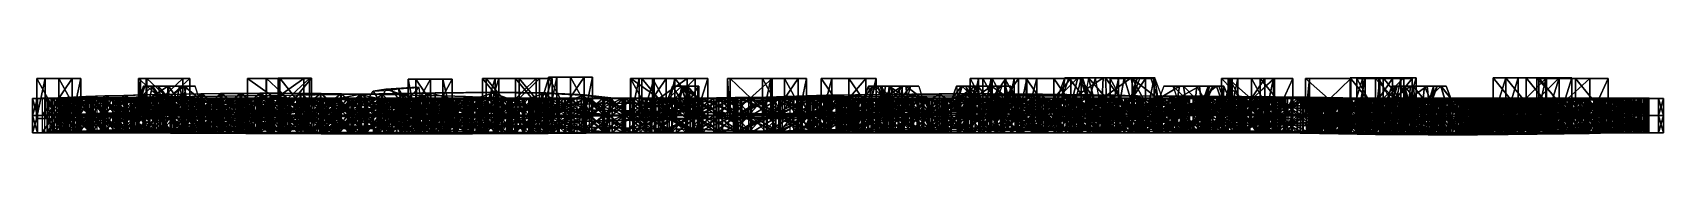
# Model space of a CAD drawing. Extents: x -19.9 to 19.9, y -0.9 to 0.5.
import ezdxf

# ---------------------------------------------------------------- set-up
doc = ezdxf.new("R2010")
doc.units = 0

# ---------------------------------------------------------------- blocks, each defined once
blk = doc.blocks.new('Cylinder_9')
mesh = blk.add_polyface()
corners = [(5.028554, 0.487682, -1.122964), (5.028526, -0.487629, -1.123054), (5.701111, -0.487642, -1.611574), (5.700994, 0.487696, -1.611456), (5.444123, -0.48766, -2.402321), (5.444197, 0.48765, -2.401994), (4.612867, -0.487644, -2.402147), (4.612947, 0.487666, -2.402195), (4.35596, -0.487606, -1.611644), (4.356009, 0.487644, -1.611682)]
mesh.append_faces([[corners[k] for k in face] for face in [(0, 1, 2), (0, 2, 3), (3, 2, 4), (3, 4, 5), (5, 4, 6), (5, 6, 7), (2, 1, 8), (2, 8, 6), (6, 4, 2), (9, 8, 1), (9, 1, 0), (7, 6, 8), (7, 8, 9), (0, 3, 5), (0, 5, 7), (7, 9, 0)]])
blk = doc.blocks.new('Cylinder')
mesh = blk.add_polyface()
corners = [(11.185242, 0.487657, 12.866129), (11.185207, -0.487719, 12.866369), (12.29066, -0.487717, 12.338926), (12.290656, 0.487659, 12.338686), (11.281235, 0.487659, 11.645047), (11.281224, -0.487705, 11.645042)]
mesh.append_faces([[corners[k] for k in face] for face in [(0, 1, 2), (0, 2, 3), (4, 5, 1), (4, 1, 0), (3, 2, 5), (3, 5, 4), (2, 1, 5), (0, 3, 4)]])
blk = doc.blocks.new('Cylinder_10')
mesh = blk.add_polyface()
corners = [(13.786626, 0.487354, 2.480745), (13.786613, -0.488016, 2.480745), (12.998241, -0.48804, 1.898908), (12.998235, 0.48733, 1.898905), (12.888538, 0.48754, 2.872589), (12.888535, -0.487712, 2.872583)]
mesh.append_faces([[corners[k] for k in face] for face in [(0, 1, 2), (0, 2, 3), (4, 5, 1), (4, 1, 0), (3, 2, 5), (3, 5, 4), (2, 1, 5), (0, 3, 4)]])
blk = doc.blocks.new('Cylinder_010_Cylinder_021')
mesh = blk.add_polyface()
corners = [(-3.9301, 0.487656, -2.436531), (-3.929927, -0.487716, -2.436224), (-5.308758, -0.487546, -3.232946), (-5.308637, 0.487882, -3.233216), (-5.309332, 0.487602, -1.640634), (-5.309088, -0.48747, -1.64092)]
mesh.append_faces([[corners[k] for k in face] for face in [(0, 1, 2), (0, 2, 3), (4, 5, 1), (4, 1, 0), (3, 2, 5), (3, 5, 4), (2, 1, 5), (0, 3, 4)]])
blk = doc.blocks.new('Cylinder_012_Cylinder_027')
mesh = blk.add_polyface()
corners = [(-4.774116, 0.487566, -6.815011), (-4.774213, -0.487567, -6.814941), (-4.236, -0.487627, -7.206044), (-4.235711, 0.487626, -7.206254), (-4.441497, -0.487628, -7.838738), (-4.441463, 0.487685, -7.838686), (-5.106657, -0.487685, -7.838561), (-5.106796, 0.487684, -7.838753), (-5.312214, -0.487686, -7.206199), (-5.312312, 0.487683, -7.20613)]
mesh.append_faces([[corners[k] for k in face] for face in [(0, 1, 2), (0, 2, 3), (3, 2, 4), (3, 4, 5), (5, 4, 6), (5, 6, 7), (2, 1, 8), (2, 8, 6), (6, 4, 2), (9, 8, 1), (9, 1, 0), (7, 6, 8), (7, 8, 9), (0, 3, 5), (0, 5, 7), (7, 9, 0)]])
blk = doc.blocks.new('Cylinder_021_Cylinder_022')
mesh = blk.add_polyface()
corners = [(16.576277, 0.505212, 12.787019), (16.576326, -0.487654, 12.787056), (17.383295, -0.487639, 12.200856), (17.383354, 0.505138, 12.200473), (17.075071, -0.487685, 11.252157), (17.075075, 0.505088, 11.251768), (16.077579, -0.487668, 11.25206), (16.077612, 0.505167, 11.251793), (15.769276, -0.487706, 12.200869), (15.769309, 0.505191, 12.200721)]
mesh.append_faces([[corners[k] for k in face] for face in [(0, 1, 2), (0, 2, 3), (3, 2, 4), (3, 4, 5), (5, 4, 6), (5, 6, 7), (2, 1, 8), (2, 8, 6), (6, 4, 2), (9, 8, 1), (9, 1, 0), (7, 6, 8), (7, 8, 9), (0, 3, 5), (0, 5, 7), (7, 9, 0)]])
blk = doc.blocks.new('Cylinder_022_Cylinder_023')
mesh = blk.add_polyface()
corners = [(12.971269, 0.487681, -1.559222), (12.971308, -0.487628, -1.55911), (13.509244, -0.487659, -1.950294), (13.509307, 0.487684, -1.950192), (13.303771, -0.487658, -2.582278), (13.303749, 0.487688, -2.582641), (12.638802, -0.487686, -2.582533), (12.638742, 0.487653, -2.58252), (12.433254, -0.487629, -1.949732), (12.433289, 0.487655, -1.950104)]
mesh.append_faces([[corners[k] for k in face] for face in [(0, 1, 2), (0, 2, 3), (3, 2, 4), (3, 4, 5), (5, 4, 6), (5, 6, 7), (2, 1, 8), (2, 8, 6), (6, 4, 2), (9, 8, 1), (9, 1, 0), (7, 6, 8), (7, 8, 9), (0, 3, 5), (0, 5, 7), (7, 9, 0)]])
blk = doc.blocks.new('Cylinder_023_Cylinder_024')
mesh = blk.add_polyface()
corners = [(10.071586, 0.487641, -1.254589), (10.071573, -0.4877, -1.254562), (10.868809, -0.487665, -1.984376), (10.868855, 0.487662, -1.984637), (10.421208, -0.48765, -2.967825), (10.421266, 0.487664, -2.967846), (9.347464, -0.487684, -2.845915), (9.347449, 0.487642, -2.84594), (9.131334, -0.487699, -1.787407), (9.131316, 0.487628, -1.787433)]
mesh.append_faces([[corners[k] for k in face] for face in [(0, 1, 2), (0, 2, 3), (3, 2, 4), (3, 4, 5), (5, 4, 6), (5, 6, 7), (2, 1, 8), (2, 8, 6), (6, 4, 2), (9, 8, 1), (9, 1, 0), (7, 6, 8), (7, 8, 9), (0, 3, 5), (0, 5, 7), (7, 9, 0)]])
blk = doc.blocks.new('Cylinder_024_Cylinder_025')
mesh = blk.add_polyface()
corners = [(13.082322, 0.505334, -6.327061), (13.082501, -0.487802, -6.327303), (13.88937, -0.487712, -6.913339), (13.889488, 0.505059, -6.913332), (13.581095, -0.487768, -7.862302), (13.580974, 0.505125, -7.862178), (12.58349, -0.487769, -7.8623), (12.583313, 0.505482, -7.862296), (12.275278, -0.487834, -6.913337), (12.275216, 0.505178, -6.913273)]
mesh.append_faces([[corners[k] for k in face] for face in [(0, 1, 2), (0, 2, 3), (3, 2, 4), (3, 4, 5), (5, 4, 6), (5, 6, 7), (2, 1, 8), (2, 8, 6), (6, 4, 2), (9, 8, 1), (9, 1, 0), (7, 6, 8), (7, 8, 9), (0, 3, 5), (0, 5, 7), (7, 9, 0)]])
blk = doc.blocks.new('Cylinder_025_Cylinder_026')
mesh = blk.add_polyface()
corners = [(-4.234879, 0.487496, 3.17496), (-4.234817, -0.487756, 3.174923), (-3.427716, -0.48793, 2.589065), (-3.42754, 0.4875, 2.588977), (-3.736157, -0.487783, 1.640006), (-3.73616, 0.487469, 1.64001), (-4.733552, -0.48775, 1.640181), (-4.733686, 0.48768, 1.640163), (-5.041942, -0.487756, 2.588665), (-5.041885, 0.487614, 2.588787)]
mesh.append_faces([[corners[k] for k in face] for face in [(0, 1, 2), (0, 2, 3), (3, 2, 4), (3, 4, 5), (5, 4, 6), (5, 6, 7), (2, 1, 8), (2, 8, 6), (6, 4, 2), (9, 8, 1), (9, 1, 0), (7, 6, 8), (7, 8, 9), (0, 3, 5), (0, 5, 7), (7, 9, 0)]])
blk = doc.blocks.new('Cylinder_026_Cylinder_028')
mesh = blk.add_polyface()
corners = [(3.831172, 0.487686, 8.500363), (3.831164, -0.487686, 8.500368), (4.369196, -0.487686, 8.109475), (4.369196, 0.487686, 8.109475), (4.163692, -0.487686, 7.476991), (4.163692, 0.487686, 7.476991), (3.498654, -0.487686, 7.476991), (3.498654, 0.487686, 7.476991), (3.29315, -0.487686, 8.109476), (3.29315, 0.487686, 8.109476)]
mesh.append_faces([[corners[k] for k in face] for face in [(0, 1, 2), (0, 2, 3), (3, 2, 4), (3, 4, 5), (5, 4, 6), (5, 6, 7), (2, 1, 8), (2, 8, 6), (6, 4, 2), (9, 8, 1), (9, 1, 0), (7, 6, 8), (7, 8, 9), (0, 3, 5), (0, 5, 7), (7, 9, 0)]])
blk = doc.blocks.new('Cylinder_027_Cylinder_029')
mesh = blk.add_polyface()
corners = [(3.522879, 0.487686, 19.428484), (3.522878, -0.487686, 19.428488), (4.06089, -0.487686, 19.037586), (4.06089, 0.487686, 19.037586), (3.85539, -0.487686, 18.405104), (3.855388, 0.487686, 18.405111), (3.190351, -0.487686, 18.405102), (3.190351, 0.487686, 18.405102), (2.984848, -0.487686, 19.03759), (2.98485, 0.487686, 19.037596)]
mesh.append_faces([[corners[k] for k in face] for face in [(0, 1, 2), (0, 2, 3), (3, 2, 4), (3, 4, 5), (5, 4, 6), (5, 6, 7), (2, 1, 8), (2, 8, 6), (6, 4, 2), (9, 8, 1), (9, 1, 0), (7, 6, 8), (7, 8, 9), (0, 3, 5), (0, 5, 7), (7, 9, 0)]])
blk = doc.blocks.new('Cylinder_028_Cylinder_030')
mesh = blk.add_polyface()
corners = [(9.857673, 0.487684, 16.812233), (9.857822, -0.487686, 16.811836), (10.395819, -0.487626, 16.421038), (10.395823, 0.487624, 16.421043), (10.190252, -0.487626, 15.788849), (10.190212, 0.487684, 15.788797), (9.525153, -0.487744, 15.788899), (9.525087, 0.487805, 15.789021), (9.319562, -0.487626, 16.421427), (9.319779, 0.487624, 16.42112)]
mesh.append_faces([[corners[k] for k in face] for face in [(0, 1, 2), (0, 2, 3), (3, 2, 4), (3, 4, 5), (5, 4, 6), (5, 6, 7), (2, 1, 8), (2, 8, 6), (6, 4, 2), (9, 8, 1), (9, 1, 0), (7, 6, 8), (7, 8, 9), (0, 3, 5), (0, 5, 7), (7, 9, 0)]])
blk = doc.blocks.new('Cylinder_029_Cylinder_010')
mesh = blk.add_polyface()
corners = [(-6.783863, 0.517756, 17.335678), (-6.783859, -0.457554, 17.335674), (-6.245931, -0.457556, 16.945028), (-6.245822, 0.517726, 16.944788), (-6.451376, -0.457556, 16.312372), (-6.451345, 0.517726, 16.312376), (-7.116426, -0.457556, 16.312485), (-7.116426, 0.517816, 16.31249), (-7.321896, -0.457526, 16.944962), (-7.321898, 0.517786, 16.944969)]
mesh.append_faces([[corners[k] for k in face] for face in [(0, 1, 2), (0, 2, 3), (3, 2, 4), (3, 4, 5), (5, 4, 6), (5, 6, 7), (2, 1, 8), (2, 8, 6), (6, 4, 2), (9, 8, 1), (9, 1, 0), (7, 6, 8), (7, 8, 9), (0, 3, 5), (0, 5, 7), (7, 9, 0)]])
blk = doc.blocks.new('Cylinder_030_Cylinder_012')
mesh = blk.add_polyface()
corners = [(-9.677209, 0.472763, 18.531773), (-9.676888, -0.502668, 18.531191), (-10.204717, -0.502609, 18.126755), (-10.204653, 0.472703, 18.126415), (-10.753017, -0.50264, 18.503572), (-10.752792, 0.472552, 18.503281), (-10.563819, -0.502708, 19.140785), (-10.564111, 0.472663, 19.140982), (-9.899109, -0.502812, 19.158268), (-9.899207, 0.472739, 19.158125)]
mesh.append_faces([[corners[k] for k in face] for face in [(0, 1, 2), (0, 2, 3), (3, 2, 4), (3, 4, 5), (5, 4, 6), (5, 6, 7), (2, 1, 8), (2, 8, 6), (6, 4, 2), (9, 8, 1), (9, 1, 0), (7, 6, 8), (7, 8, 9), (0, 3, 5), (0, 5, 7), (7, 9, 0)]])
blk = doc.blocks.new('Cylinder_11')
mesh = blk.add_polyface()
corners = [(-8.037345, 0.487816, 13.143633), (-8.037202, -0.487735, 13.143225), (-7.23013, -0.48732, 12.557145), (-7.230227, 0.487872, 12.557007), (-7.538414, -0.487848, 11.608362), (-7.538146, 0.487819, 11.608325), (-8.535975, -0.487758, 11.60817), (-8.536063, 0.487786, 11.60824), (-8.844181, -0.487787, 12.556988), (-8.844173, 0.487643, 12.556989)]
mesh.append_faces([[corners[k] for k in face] for face in [(0, 1, 2), (0, 2, 3), (3, 2, 4), (3, 4, 5), (5, 4, 6), (5, 6, 7), (2, 1, 8), (2, 8, 6), (6, 4, 2), (9, 8, 1), (9, 1, 0), (7, 6, 8), (7, 8, 9), (0, 3, 5), (0, 5, 7), (7, 9, 0)]])
blk = doc.blocks.new('Cylinder_12')
mesh = blk.add_polyface()
corners = [(-16.256323, 0.487628, -7.093258), (-16.256388, -0.487623, -7.093377), (-17.292322, -0.487864, -7.746664), (-17.29217, 0.487688, -7.746921), (-17.340145, 0.487572, -6.523033), (-17.340151, -0.48792, -6.522975)]
mesh.append_faces([[corners[k] for k in face] for face in [(0, 1, 2), (0, 2, 3), (4, 5, 1), (4, 1, 0), (3, 2, 5), (3, 5, 4), (2, 1, 5), (0, 3, 4)]])
blk = doc.blocks.new('Cylinder_13')
mesh = blk.add_polyface()
corners = [(-16.087069, 0.487652, 16.999123), (-16.087267, -0.487831, 16.999022), (-17.156563, -0.487661, 16.402288), (-17.15654, 0.487714, 16.402065), (-17.138683, 0.487537, 17.626913), (-17.138695, -0.487952, 17.627127)]
mesh.append_faces([[corners[k] for k in face] for face in [(0, 1, 2), (0, 2, 3), (4, 5, 1), (4, 1, 0), (3, 2, 5), (3, 5, 4), (2, 1, 5), (0, 3, 4)]])
blk = doc.blocks.new('Cylinder_14')
mesh = blk.add_polyface()
corners = [(-13.15748, 0.487677, 17.210676), (-13.157456, -0.487576, 17.210621), (-14.222817, -0.487683, 16.606323), (-14.222832, 0.487689, 16.606245), (-14.213387, 0.487689, 17.831392), (-14.213469, -0.487799, 17.83128)]
mesh.append_faces([[corners[k] for k in face] for face in [(0, 1, 2), (0, 2, 3), (4, 5, 1), (4, 1, 0), (3, 2, 5), (3, 5, 4), (2, 1, 5), (0, 3, 4)]])
blk = doc.blocks.new('Cylinder_15')
mesh = blk.add_polyface()
corners = [(-1.853935, 0.487446, -12.505883), (-1.854007, -0.487626, -12.50577), (-2.945234, -0.487684, -13.061962), (-2.945097, 0.487628, -13.061977), (-2.881007, 0.487688, -11.838905), (-2.881042, -0.487622, -11.838956)]
mesh.append_faces([[corners[k] for k in face] for face in [(0, 1, 2), (0, 2, 3), (4, 5, 1), (4, 1, 0), (3, 2, 5), (3, 5, 4), (2, 1, 5), (0, 3, 4)]])
blk = doc.blocks.new('Cylinder_16')
mesh = blk.add_polyface()
corners = [(0.017052, 0.487844, -1.721385), (0.01697, -0.487646, -1.721375), (0.689445, -0.48763, -2.210243), (0.689444, 0.48768, -2.210091), (0.43247, -0.48754, -3.000649), (0.43256, 0.487833, -3.000726), (-0.398752, -0.48763, -3.000583), (-0.398698, 0.48774, -3.000759), (-0.655463, -0.487764, -2.210155), (-0.655582, 0.487666, -2.210089)]
mesh.append_faces([[corners[k] for k in face] for face in [(0, 1, 2), (0, 2, 3), (3, 2, 4), (3, 4, 5), (5, 4, 6), (5, 6, 7), (2, 1, 8), (2, 8, 6), (6, 4, 2), (9, 8, 1), (9, 1, 0), (7, 6, 8), (7, 8, 9), (0, 3, 5), (0, 5, 7), (7, 9, 0)]])
blk = doc.blocks.new('Cylinder_17')
mesh = blk.add_polyface()
corners = [(-19.2911, 0.487626, 5.417569), (-19.291265, -0.487808, 5.417542), (-18.752991, -0.487865, 5.026535), (-18.753157, 0.487684, 5.026507), (-18.958549, -0.487687, 4.393961), (-18.958616, 0.487629, 4.393869), (-19.623442, -0.487628, 4.394098), (-19.62344, 0.487625, 4.394097), (-19.829193, -0.487687, 5.026597), (-19.829159, 0.487686, 5.026644)]
mesh.append_faces([[corners[k] for k in face] for face in [(0, 1, 2), (0, 2, 3), (3, 2, 4), (3, 4, 5), (5, 4, 6), (5, 6, 7), (2, 1, 8), (2, 8, 6), (6, 4, 2), (9, 8, 1), (9, 1, 0), (7, 6, 8), (7, 8, 9), (0, 3, 5), (0, 5, 7), (7, 9, 0)]])
blk = doc.blocks.new('Cylinder_18')
mesh = blk.add_polyface()
corners = [(-13.11028, 0.496178, -1.928742), (-13.110303, -0.487779, -1.92862), (-13.925315, -0.487638, -2.353137), (-13.925204, 0.495662, -2.352783), (-13.884759, 0.496098, -1.435048), (-13.885007, -0.487798, -1.435064)]
mesh.append_faces([[corners[k] for k in face] for face in [(0, 1, 2), (0, 2, 3), (4, 5, 1), (4, 1, 0), (3, 2, 5), (3, 5, 4), (2, 1, 5), (0, 3, 4)]])
blk = doc.blocks.new('Cylinder_19')
mesh = blk.add_polyface()
corners = [(17.77895, 0.487581, 18.373579), (17.778931, -0.487643, 18.373619), (18.576149, -0.487635, 17.643869), (18.576302, 0.487702, 17.644175), (18.128723, -0.487605, 16.66049), (18.128769, 0.487769, 16.660444), (17.054831, -0.487616, 16.781975), (17.054844, 0.48763, 16.781702), (16.838715, -0.487538, 17.840782), (16.838667, 0.487777, 17.840654)]
mesh.append_faces([[corners[k] for k in face] for face in [(0, 1, 2), (0, 2, 3), (3, 2, 4), (3, 4, 5), (5, 4, 6), (5, 6, 7), (2, 1, 8), (2, 8, 6), (6, 4, 2), (9, 8, 1), (9, 1, 0), (7, 6, 8), (7, 8, 9), (0, 3, 5), (0, 5, 7), (7, 9, 0)]])
blk = doc.blocks.new('Cylinder_20')
mesh = blk.add_polyface()
corners = [(10.400641, 0.487428, 6.827849), (10.400735, -0.487945, 6.827913), (9.391209, -0.487935, 6.134131), (9.391214, 0.487376, 6.134138), (9.295195, 0.487491, 7.355283), (9.29532, -0.487878, 7.355514)]
mesh.append_faces([[corners[k] for k in face] for face in [(0, 1, 2), (0, 2, 3), (4, 5, 1), (4, 1, 0), (3, 2, 5), (3, 5, 4), (2, 1, 5), (0, 3, 4)]])
blk = doc.blocks.new('Cylinder_21')
mesh = blk.add_polyface()
corners = [(-13.296305, 0.487904, 7.276747), (-13.29608, -0.487467, 7.276409), (-14.674979, -0.487605, 6.480077), (-14.674844, 0.487587, 6.480074), (-14.67557, 0.487963, 8.072342), (-14.675334, -0.487529, 8.072265)]
mesh.append_faces([[corners[k] for k in face] for face in [(0, 1, 2), (0, 2, 3), (4, 5, 1), (4, 1, 0), (3, 2, 5), (3, 5, 4), (2, 1, 5), (0, 3, 4)]])
blk = doc.blocks.new('Cylinder_22')
mesh = blk.add_polyface()
corners = [(6.941591, 0.487686, -6.143502), (6.941591, -0.487686, -6.143502), (7.479616, -0.487686, -6.534391), (7.47962, 0.487686, -6.534398), (7.274112, -0.487686, -7.16688), (7.274112, 0.487686, -7.16688), (6.60908, -0.487686, -7.166879), (6.60908, 0.487686, -7.166879), (6.403572, -0.487686, -6.534394), (6.403572, 0.487686, -6.534394)]
mesh.append_faces([[corners[k] for k in face] for face in [(0, 1, 2), (0, 2, 3), (3, 2, 4), (3, 4, 5), (5, 4, 6), (5, 6, 7), (2, 1, 8), (2, 8, 6), (6, 4, 2), (9, 8, 1), (9, 1, 0), (7, 6, 8), (7, 8, 9), (0, 3, 5), (0, 5, 7), (7, 9, 0)]])
blk = doc.blocks.new('Cylinder_23')
mesh = blk.add_polyface()
corners = [(16.881956, 0.50537, -1.371413), (16.882074, -0.487765, -1.371476), (17.688766, -0.487556, -1.957689), (17.688766, 0.505218, -1.957623), (17.380548, -0.48761, -2.906358), (17.380548, 0.50528, -2.906354), (16.382765, -0.487492, -2.906358), (16.383003, 0.505282, -2.906355), (16.074549, -0.487439, -1.95769), (16.074612, 0.505456, -1.957866)]
mesh.append_faces([[corners[k] for k in face] for face in [(0, 1, 2), (0, 2, 3), (3, 2, 4), (3, 4, 5), (5, 4, 6), (5, 6, 7), (2, 1, 8), (2, 8, 6), (6, 4, 2), (9, 8, 1), (9, 1, 0), (7, 6, 8), (7, 8, 9), (0, 3, 5), (0, 5, 7), (7, 9, 0)]])
blk = doc.blocks.new('Cylinder_24')
mesh = blk.add_polyface()
corners = [(-8.124079, 0.487597, -7.252444), (-8.123856, -0.487774, -7.252541), (-7.316631, -0.487659, -7.839021), (-7.316957, 0.48789, -7.83907), (-7.624938, -0.48795, -8.787637), (-7.625043, 0.487778, -8.787993), (-8.622643, -0.487682, -8.787435), (-8.622543, 0.487869, -8.787504), (-8.930779, -0.487707, -7.839118), (-8.930737, 0.487786, -7.839064)]
mesh.append_faces([[corners[k] for k in face] for face in [(0, 1, 2), (0, 2, 3), (3, 2, 4), (3, 4, 5), (5, 4, 6), (5, 6, 7), (2, 1, 8), (2, 8, 6), (6, 4, 2), (9, 8, 1), (9, 1, 0), (7, 6, 8), (7, 8, 9), (0, 3, 5), (0, 5, 7), (7, 9, 0)]])
blk = doc.blocks.new('Cylinder_25')
mesh = blk.add_polyface()
corners = [(-1.552496, 0.487686, 16.876183), (-1.552496, -0.487686, 16.876183), (-1.014473, -0.487686, 16.485287), (-1.01448, 0.487686, 16.485298), (-1.219978, -0.487686, 15.852816), (-1.219982, 0.487686, 15.85281), (-1.885022, -0.487686, 15.852821), (-1.885008, 0.487686, 15.852818), (-2.090522, -0.487686, 16.485296), (-2.090522, 0.487686, 16.485296)]
mesh.append_faces([[corners[k] for k in face] for face in [(0, 1, 2), (0, 2, 3), (3, 2, 4), (3, 4, 5), (5, 4, 6), (5, 6, 7), (2, 1, 8), (2, 8, 6), (6, 4, 2), (9, 8, 1), (9, 1, 0), (7, 6, 8), (7, 8, 9), (0, 3, 5), (0, 5, 7), (7, 9, 0)]])
blk = doc.blocks.new('NurbsCircle_NurbsCircle_020')
mesh = blk.add_polyface()
corners = [(-0.000002, -0.000122, -19.508322), (-19.508158, -0.000122, -19.508118), (-19.211432, -0.000115, -19.21167), (-0.000002, -0.00012, -19.088942), (0, -0.000122, -19.928183), (-19.804903, -0.000124, -19.804907), (0, -0.41976, -19.928177), (-19.804888, -0.419766, -19.805031), (0, -0.839402, -19.928154), (-19.804884, -0.839409, -19.805254), (-0.000002, -0.83941, -19.508417), (-19.508165, -0.839407, -19.508204), (0, -0.839408, -19.088911), (-19.211416, -0.839409, -19.211641), (0, -0.419762, -19.088926), (-19.211416, -0.419763, -19.211658), (-19.508535, -0.000125, -0.00003), (-19.088892, -0.000117, -0.000274), (-19.928183, -0.000124, 0.000094), (-19.928175, -0.419767, -0.000014), (-19.928175, -0.839403, -0.000002), (-19.508541, -0.839409, -0.000126), (-19.088907, -0.839416, 0.000106), (-19.0889, -0.419766, -0.000264), (-19.508165, -0.000126, 19.507933), (-19.21142, -0.000129, 19.21143), (-19.804884, -0.00013, 19.804907), (-19.80489, -0.419776, 19.804928), (-19.804884, -0.83941, 19.805067), (-19.508167, -0.839414, 19.508312), (-19.211416, -0.839416, 19.211571), (-19.21142, -0.419767, 19.211439), (0.000002, -0.000128, 19.50832), (0, -0.000128, 19.088814), (0.000002, -0.000128, 19.928061), (0, -0.419768, 19.928312), (0, -0.839416, 19.928202), (0, -0.839408, 19.508341), (0, -0.83941, 19.088964), (-0.000002, -0.419768, 19.08919), (19.508169, -0.000122, 19.508352), (19.211428, -0.000131, 19.211548), (19.804888, -0.000127, 19.805151), (19.804888, -0.419767, 19.805048), (19.804884, -0.839411, 19.805294), (19.508162, -0.839406, 19.508139), (19.211428, -0.839412, 19.211452), (19.211424, -0.419783, 19.211315), (19.508556, -0.000118, -0.000088), (19.08889, -0.000118, 0.000274), (19.928194, -0.000123, -0.000094), (19.928202, -0.419765, -0.000082), (19.928183, -0.839415, -0.000072), (19.508551, -0.83941, 0.000054), (19.088892, -0.839409, 0.000178), (19.088892, -0.419764, 0.000286), (19.508162, -0.000124, -19.508171), (19.211424, -0.000119, -19.211428), (19.804888, -0.000122, -19.80492), (19.804895, -0.419759, -19.804789), (19.804897, -0.839397, -19.805008), (19.50815, -0.839406, -19.508268), (19.211424, -0.839415, -19.21129), (19.211426, -0.419766, -19.211294)]
mesh.append_faces([[corners[k] for k in face] for face in [(0, 1, 2), (0, 2, 3), (4, 5, 1), (4, 1, 0), (6, 7, 5), (6, 5, 4), (8, 9, 7), (8, 7, 6), (10, 11, 9), (10, 9, 8), (12, 13, 11), (12, 11, 10), (14, 15, 13), (14, 13, 12), (3, 2, 15), (3, 15, 14), (1, 16, 17), (1, 17, 2), (5, 18, 16), (5, 16, 1), (7, 19, 18), (7, 18, 5), (9, 20, 19), (9, 19, 7), (11, 21, 20), (11, 20, 9), (13, 22, 21), (13, 21, 11), (15, 23, 22), (15, 22, 13), (2, 17, 23), (2, 23, 15), (16, 24, 25), (16, 25, 17), (18, 26, 24), (18, 24, 16), (19, 27, 26), (19, 26, 18), (20, 28, 27), (20, 27, 19), (21, 29, 28), (21, 28, 20), (22, 30, 29), (22, 29, 21), (23, 31, 30), (23, 30, 22), (17, 25, 31), (17, 31, 23), (24, 32, 33), (24, 33, 25), (26, 34, 32), (26, 32, 24), (27, 35, 34), (27, 34, 26), (28, 36, 35), (28, 35, 27), (29, 37, 36), (29, 36, 28), (30, 38, 37), (30, 37, 29), (31, 39, 38), (31, 38, 30), (25, 33, 39), (25, 39, 31), (32, 40, 41), (32, 41, 33), (34, 42, 40), (34, 40, 32), (35, 43, 42), (35, 42, 34), (36, 44, 43), (36, 43, 35), (37, 45, 44), (37, 44, 36), (38, 46, 45), (38, 45, 37), (39, 47, 46), (39, 46, 38), (33, 41, 47), (33, 47, 39), (40, 48, 49), (40, 49, 41), (42, 50, 48), (42, 48, 40), (43, 51, 50), (43, 50, 42), (44, 52, 51), (44, 51, 43), (45, 53, 52), (45, 52, 44), (46, 54, 53), (46, 53, 45), (47, 55, 54), (47, 54, 46), (41, 49, 55), (41, 55, 47), (48, 56, 57), (48, 57, 49), (50, 58, 56), (50, 56, 48), (51, 59, 58), (51, 58, 50), (52, 60, 59), (52, 59, 51), (53, 61, 60), (53, 60, 52), (54, 62, 61), (54, 61, 53), (55, 63, 62), (55, 62, 54), (49, 57, 63), (49, 63, 55), (56, 0, 3), (56, 3, 57), (58, 4, 0), (58, 0, 56), (59, 6, 4), (59, 4, 58), (60, 8, 6), (60, 6, 59), (61, 10, 8), (61, 8, 60), (62, 12, 10), (62, 10, 61), (63, 14, 12), (63, 12, 62), (57, 3, 14), (57, 14, 63)]])
blk = doc.blocks.new('NurbsPath_001_NurbsPath_002')
mesh = blk.add_polyface()
corners = [(-2.679892, 0.007349, -14.694789), (-1.928926, 0.03496, -14.558838), (-1.860494, 0.03457, -14.972998), (-2.598089, 0.007512, -15.106961), (-2.761333, 0.006905, -14.283016), (-1.997119, 0.03524, -14.144551), (-2.744935, -0.412596, -14.280466), (-1.983281, -0.384419, -14.142441), (-2.728658, -0.831965, -14.277806), (-1.96957, -0.80382, -14.140116), (-2.647095, -0.831394, -14.689538), (-1.901136, -0.803711, -14.554089), (-2.565646, -0.831175, -15.101108), (-1.832883, -0.803725, -14.968051), (-2.581924, -0.411445, -15.103807), (-1.84666, -0.384472, -14.970657), (-1.195341, 0.05775, -14.449759), (-1.140285, 0.057031, -14.866054), (-1.250647, 0.058053, -14.034012), (-1.239202, -0.361503, -14.032076), (-1.227395, -0.780754, -14.030052), (-1.172212, -0.781314, -14.445949), (-1.117329, -0.781651, -14.862045), (-1.128837, -0.362096, -14.863979), (-0.478897, 0.075683, -14.366166), (-0.436184, 0.075118, -14.783401), (-0.521732, 0.076473, -13.948477), (-0.512257, -0.343233, -13.946806), (-0.503196, -0.762936, -13.945134), (-0.460363, -0.763637, -14.362531), (-0.417535, -0.76407, -14.780202), (-0.427126, -0.344601, -14.781843)]
mesh.append_faces([[corners[k] for k in face] for face in [(0, 1, 2), (0, 2, 3), (4, 5, 1), (4, 1, 0), (6, 7, 5), (6, 5, 4), (8, 9, 7), (8, 7, 6), (10, 11, 9), (10, 9, 8), (12, 13, 11), (12, 11, 10), (14, 15, 13), (14, 13, 12), (3, 2, 15), (3, 15, 14), (1, 16, 17), (1, 17, 2), (5, 18, 16), (5, 16, 1), (7, 19, 18), (7, 18, 5), (9, 20, 19), (9, 19, 7), (11, 21, 20), (11, 20, 9), (13, 22, 21), (13, 21, 11), (15, 23, 22), (15, 22, 13), (2, 17, 23), (2, 23, 15), (16, 24, 25), (16, 25, 17), (18, 26, 24), (18, 24, 16), (19, 27, 26), (19, 26, 18), (20, 28, 27), (20, 27, 19), (21, 29, 28), (21, 28, 20), (22, 30, 29), (22, 29, 21), (23, 30, 22), (17, 25, 31), (17, 31, 23)]])
mesh = blk.add_polyface()
corners = [(-1.128837, -0.362096, -14.863979), (-0.427126, -0.344601, -14.781843), (-0.417535, -0.76407, -14.780202), (-0.478897, 0.075683, -14.366166), (0.221745, 0.089641, -14.304628), (0.252769, 0.088655, -14.723103), (-0.436184, 0.075118, -14.783401), (-0.521732, 0.076473, -13.948477), (0.190605, 0.090511, -13.886085), (-0.512257, -0.343233, -13.946806), (0.197995, -0.329146, -13.884523), (-0.503196, -0.762936, -13.945134), (0.204847, -0.748856, -13.882952), (-0.460363, -0.763637, -14.362531), (0.235929, -0.749491, -14.301526), (0.266829, -0.750482, -14.720054), (0.25962, -0.330994, -14.721481), (0.906729, 0.099498, -14.263462), (0.926481, 0.099012, -14.682372), (0.886561, 0.10055, -13.84424), (0.892098, -0.318999, -13.842854), (0.897045, -0.738548, -13.841407), (0.916792, -0.739735, -14.26079), (0.936665, -0.740639, -14.679719), (0.931837, -0.321476, -14.68137), (1.576424, 0.106211, -14.240301), (1.586214, 0.105011, -14.659839), (1.567522, 0.107347, -13.820822), (1.570498, -0.312211, -13.819474), (1.573413, -0.731789, -13.818367), (1.582845, -0.733055, -14.238015), (1.59246, -0.734367, -14.657481), (1.589426, -0.314421, -14.658504)]
mesh.append_faces([[corners[k] for k in face] for face in [(0, 1, 2), (3, 4, 5), (3, 5, 6), (7, 8, 4), (7, 4, 3), (9, 10, 8), (9, 8, 7), (11, 12, 10), (11, 10, 9), (13, 14, 12), (13, 12, 11), (2, 15, 14), (2, 14, 13), (1, 16, 15), (1, 15, 2), (6, 5, 16), (6, 16, 1), (4, 17, 18), (4, 18, 5), (8, 19, 17), (8, 17, 4), (10, 20, 19), (10, 19, 8), (12, 21, 20), (12, 20, 10), (14, 22, 21), (14, 21, 12), (15, 23, 22), (15, 22, 14), (16, 24, 23), (16, 23, 15), (5, 18, 24), (5, 24, 16), (17, 25, 26), (17, 26, 18), (19, 27, 25), (19, 25, 17), (20, 28, 27), (20, 27, 19), (21, 29, 28), (21, 28, 20), (22, 30, 29), (22, 29, 21), (23, 30, 22), (24, 31, 23), (18, 26, 32), (18, 32, 24)]])
mesh = blk.add_polyface()
corners = [(0.936665, -0.740639, -14.679719), (1.59246, -0.734367, -14.657481), (1.582845, -0.733055, -14.238015), (0.931837, -0.321476, -14.68137), (1.589426, -0.314421, -14.658504), (1.576424, 0.106211, -14.240301), (2.23233, 0.109656, -14.233473), (2.232289, 0.108578, -14.653066), (1.586214, 0.105011, -14.659839), (1.567522, 0.107347, -13.820822), (2.232254, 0.111097, -13.81386), (1.570498, -0.312211, -13.819474), (2.233861, -0.308508, -13.812438), (1.573413, -0.731789, -13.818367), (2.235525, -0.72843, -13.811164), (2.235183, -0.729648, -14.230976), (2.235202, -0.730715, -14.650445), (2.233659, -0.310891, -14.651478), (2.874118, 0.110568, -14.240417), (2.865139, 0.109219, -14.659792), (2.882509, 0.111865, -13.820974), (2.882563, -0.307727, -13.819418), (2.882736, -0.727489, -13.81839), (2.873518, -0.728595, -14.237727), (2.864954, -0.729977, -14.657398), (2.864897, -0.310037, -14.658504), (3.502281, 0.109047, -14.259581), (3.485732, 0.108012, -14.678864), (3.51901, 0.110368, -13.840445), (3.517097, -0.309107, -13.838954), (3.499049, -0.730315, -14.25715), (3.515543, -0.728974, -13.837777), (3.482618, -0.731593, -14.676407), (3.484117, -0.311859, -14.677746)]
mesh.append_faces([[corners[k] for k in face] for face in [(0, 1, 2), (3, 4, 1), (5, 6, 7), (5, 7, 8), (9, 10, 6), (9, 6, 5), (11, 12, 10), (11, 10, 9), (13, 14, 12), (13, 12, 11), (2, 15, 14), (2, 14, 13), (1, 16, 15), (1, 15, 2), (4, 17, 16), (4, 16, 1), (8, 7, 17), (8, 17, 4), (6, 18, 19), (6, 19, 7), (10, 20, 18), (10, 18, 6), (12, 21, 20), (12, 20, 10), (14, 22, 21), (14, 21, 12), (15, 23, 22), (15, 22, 14), (16, 24, 23), (16, 23, 15), (17, 25, 24), (17, 24, 16), (7, 19, 25), (7, 25, 17), (18, 26, 27), (18, 27, 19), (20, 26, 18), (21, 28, 20), (22, 29, 21), (23, 30, 31), (23, 31, 22), (24, 32, 30), (24, 30, 23), (25, 33, 32), (25, 32, 24), (19, 27, 33), (19, 33, 25)]])
mesh = blk.add_polyface()
corners = [(2.882509, 0.111865, -13.820974), (3.51901, 0.110368, -13.840445), (3.502281, 0.109047, -14.259581), (2.882563, -0.307727, -13.819418), (3.517097, -0.309107, -13.838954), (2.882736, -0.727489, -13.81839), (3.515543, -0.728974, -13.837777), (4.117716, 0.105739, -14.289368), (4.093953, 0.104123, -14.708474), (3.485732, 0.108012, -14.678864), (4.141179, 0.106665, -13.870487), (4.13819, -0.312936, -13.869088), (4.135625, -0.732423, -13.867702), (3.499049, -0.730315, -14.25715), (4.111866, -0.733592, -14.286556), (3.482618, -0.731593, -14.676407), (4.088286, -0.734824, -14.705462), (3.484117, -0.311859, -14.677746), (4.091209, -0.315415, -14.707023), (4.720383, 0.100201, -14.328113), (4.691085, 0.098844, -14.746479), (4.750223, 0.101439, -13.909132), (4.745753, -0.31823, -13.907777), (4.74169, -0.737886, -13.9063), (4.712272, -0.739038, -14.32505), (4.682849, -0.740357, -14.743662), (4.686847, -0.320637, -14.745085), (5.311252, 0.09335, -14.373393), (5.276951, 0.092462, -14.791353), (5.346033, 0.094167, -13.954955), (5.340606, -0.325077, -13.953569), (5.335538, -0.744536, -13.951932), (5.266395, -0.746893, -14.788264), (5.300871, -0.745973, -14.370546), (5.271639, -0.32752, -14.790134)]
mesh.append_faces([[corners[k] for k in face] for face in [(0, 1, 2), (3, 4, 1), (5, 6, 4), (2, 7, 8), (2, 8, 9), (1, 10, 7), (1, 7, 2), (4, 11, 10), (4, 10, 1), (6, 12, 11), (6, 11, 4), (13, 14, 12), (13, 12, 6), (15, 16, 14), (15, 14, 13), (17, 18, 16), (17, 16, 15), (9, 8, 18), (9, 18, 17), (7, 19, 20), (7, 20, 8), (10, 21, 19), (10, 19, 7), (11, 22, 21), (11, 21, 10), (12, 23, 22), (12, 22, 11), (14, 24, 23), (14, 23, 12), (16, 25, 24), (16, 24, 14), (18, 26, 25), (18, 25, 16), (8, 20, 26), (8, 26, 18), (19, 27, 28), (19, 28, 20), (21, 27, 19), (22, 29, 21), (23, 30, 22), (24, 31, 23), (25, 32, 33), (25, 33, 24), (26, 34, 32), (26, 32, 25), (20, 28, 34), (20, 34, 26)]])
mesh = blk.add_polyface()
corners = [(4.750223, 0.101439, -13.909132), (5.346033, 0.094167, -13.954955), (5.311252, 0.09335, -14.373393), (4.745753, -0.31823, -13.907777), (5.340606, -0.325077, -13.953569), (4.74169, -0.737886, -13.9063), (5.335538, -0.744536, -13.951932), (4.712272, -0.739038, -14.32505), (5.300871, -0.745973, -14.370546), (5.890564, 0.085413, -14.424703), (5.851553, 0.084234, -14.842601), (5.276951, 0.092462, -14.791353), (5.929043, 0.086625, -14.006517), (5.923318, -0.33334, -14.005118), (5.917181, -0.752791, -14.003408), (5.878526, -0.75352, -14.420987), (5.266395, -0.746893, -14.788264), (5.839572, -0.75478, -14.839112), (5.271639, -0.32752, -14.790134), (5.845418, -0.335128, -14.840596), (6.458294, 0.07641, -14.479533), (6.415879, 0.075152, -14.897624), (6.49992, 0.077522, -14.062253), (6.493423, -0.34209, -14.060344), (6.486981, -0.761755, -14.058976), (6.444692, -0.762666, -14.476622), (6.40235, -0.76341, -14.893811), (6.409088, -0.344211, -14.895619), (6.970172, 0.065971, -14.954841), (7.014543, 0.066652, -14.537666), (7.059392, 0.06775, -14.120533), (7.05218, -0.351727, -14.118514), (7.044784, -0.771307, -14.116899), (6.95533, -0.773377, -14.95166), (7.000176, -0.772436, -14.534331), (6.962656, -0.353742, -14.953335)]
mesh.append_faces([[corners[k] for k in face] for face in [(0, 1, 2), (3, 4, 1), (5, 6, 4), (7, 8, 6), (2, 9, 10), (2, 10, 11), (1, 12, 9), (1, 9, 2), (4, 13, 12), (4, 12, 1), (6, 14, 13), (6, 13, 4), (8, 15, 14), (8, 14, 6), (16, 17, 15), (16, 15, 8), (18, 19, 17), (18, 17, 16), (11, 10, 19), (11, 19, 18), (9, 20, 21), (9, 21, 10), (12, 22, 20), (12, 20, 9), (13, 23, 22), (13, 22, 12), (14, 24, 23), (14, 23, 13), (15, 25, 24), (15, 24, 14), (17, 26, 25), (17, 25, 15), (19, 27, 26), (19, 26, 17), (10, 21, 27), (10, 27, 19), (20, 28, 21), (22, 29, 20), (23, 30, 22), (24, 31, 23), (25, 32, 24), (26, 33, 34), (26, 34, 25), (27, 35, 33), (27, 33, 26), (21, 28, 35), (21, 35, 27)]])
mesh = blk.add_polyface()
corners = [(6.458294, 0.07641, -14.479533), (7.014543, 0.066652, -14.537666), (6.970172, 0.065971, -14.954841), (6.49992, 0.077522, -14.062253), (7.059392, 0.06775, -14.120533), (6.493423, -0.34209, -14.060344), (7.05218, -0.351727, -14.118514), (6.486981, -0.761755, -14.058976), (7.044784, -0.771307, -14.116899), (6.444692, -0.762666, -14.476622), (7.000176, -0.772436, -14.534331), (7.560884, 0.056482, -14.597588), (7.514309, 0.055962, -15.014885), (7.606683, 0.057758, -14.180481), (7.599294, -0.361799, -14.178632), (7.591189, -0.781348, -14.176716), (7.545149, -0.782405, -14.594023), (6.95533, -0.773377, -14.95166), (7.498987, -0.783689, -15.011248), (6.962656, -0.353742, -14.953335), (7.506619, -0.363748, -15.012839), (8.096018, 0.046299, -14.657724), (8.048787, 0.045308, -15.074965), (8.143368, 0.047573, -14.240628), (8.135324, -0.37205, -14.238831), (8.127036, -0.791628, -14.237209), (8.080341, -0.792627, -14.653973), (8.033112, -0.793797, -15.071198), (8.041283, -0.373758, -15.072445), (8.574276, 0.035243, -15.134014), (8.621499, 0.035872, -14.717336), (8.668495, 0.036936, -14.299976), (8.660563, -0.382531, -14.29837), (8.652161, -0.802057, -14.296815), (8.604933, -0.803046, -14.713524), (8.566055, -0.384223, -15.131868), (8.557944, -0.803938, -15.130418)]
mesh.append_faces([[corners[k] for k in face] for face in [(0, 1, 2), (3, 4, 1), (5, 6, 4), (7, 8, 6), (9, 10, 8), (1, 11, 12), (1, 12, 2), (4, 13, 11), (4, 11, 1), (6, 14, 13), (6, 13, 4), (8, 15, 14), (8, 14, 6), (10, 16, 15), (10, 15, 8), (17, 18, 16), (17, 16, 10), (19, 20, 18), (19, 18, 17), (2, 12, 20), (2, 20, 19), (11, 21, 22), (11, 22, 12), (13, 23, 21), (13, 21, 11), (14, 24, 23), (14, 23, 13), (15, 25, 24), (15, 24, 14), (16, 26, 25), (16, 25, 15), (18, 27, 26), (18, 26, 16), (20, 28, 27), (20, 27, 18), (12, 22, 28), (12, 28, 20), (21, 29, 22), (23, 30, 21), (24, 31, 23), (25, 32, 24), (26, 33, 25), (27, 34, 26), (28, 35, 36), (28, 36, 27), (22, 29, 35), (22, 35, 28)]])
mesh = blk.add_polyface()
corners = [(8.096018, 0.046299, -14.657724), (8.621499, 0.035872, -14.717336), (8.574276, 0.035243, -15.134014), (8.143368, 0.047573, -14.240628), (8.668495, 0.036936, -14.299976), (8.135324, -0.37205, -14.238831), (8.660563, -0.382531, -14.29837), (8.127036, -0.791628, -14.237209), (8.652161, -0.802057, -14.296815), (8.080341, -0.792627, -14.653973), (8.604933, -0.803046, -14.713524), (8.033112, -0.793797, -15.071198), (8.557944, -0.803938, -15.130418), (9.136683, 0.025379, -14.775358), (9.090588, 0.024607, -15.192213), (9.18284, 0.026789, -14.358091), (9.174976, -0.393061, -14.356205), (9.166748, -0.812512, -14.354481), (9.120233, -0.813433, -14.771679), (9.073778, -0.814231, -15.188767), (8.566055, -0.384223, -15.131868), (9.082121, -0.394784, -15.190555), (9.641994, 0.015956, -14.830536), (9.597148, 0.014748, -15.24814), (9.686962, 0.016745, -14.413493), (9.67885, -0.403005, -14.411797), (9.671164, -0.822311, -14.409853), (9.626195, -0.823495, -14.827214), (9.580751, -0.824275, -15.244192), (9.588976, -0.404794, -15.246165), (10.095379, 0.005006, -15.300646), (10.137911, 0.006392, -14.883044), (10.180552, 0.00721, -14.465751), (10.17286, -0.412335, -14.463838), (10.165471, -0.832081, -14.46203), (10.122291, -0.832967, -14.879437), (10.087336, -0.414375, -15.298874), (10.079531, -0.833824, -15.296551)]
mesh.append_faces([[corners[k] for k in face] for face in [(0, 1, 2), (3, 4, 1), (5, 6, 4), (7, 8, 6), (9, 10, 8), (11, 12, 10), (1, 13, 14), (1, 14, 2), (4, 15, 13), (4, 13, 1), (6, 16, 15), (6, 15, 4), (8, 17, 16), (8, 16, 6), (10, 18, 17), (10, 17, 8), (12, 19, 18), (12, 18, 10), (20, 21, 19), (20, 19, 12), (2, 14, 21), (2, 21, 20), (13, 22, 23), (13, 23, 14), (15, 24, 22), (15, 22, 13), (16, 25, 24), (16, 24, 15), (17, 26, 25), (17, 25, 16), (18, 27, 26), (18, 26, 17), (19, 28, 27), (19, 27, 18), (21, 29, 28), (21, 28, 19), (14, 23, 29), (14, 29, 21), (22, 30, 23), (24, 31, 22), (25, 32, 24), (26, 33, 25), (27, 34, 26), (28, 35, 27), (29, 36, 37), (29, 37, 28), (23, 36, 29)]])
mesh = blk.add_polyface()
corners = [(9.641994, 0.015956, -14.830536), (10.137911, 0.006392, -14.883044), (10.095379, 0.005006, -15.300646), (9.686962, 0.016745, -14.413493), (10.180552, 0.00721, -14.465751), (9.67885, -0.403005, -14.411797), (10.17286, -0.412335, -14.463838), (9.671164, -0.822311, -14.409853), (10.165471, -0.832081, -14.46203), (9.626195, -0.823495, -14.827214), (10.122291, -0.832967, -14.879437), (9.580751, -0.824275, -15.244192), (10.079531, -0.833824, -15.296551), (9.597148, 0.014748, -15.24814), (10.087336, -0.414375, -15.298874), (10.624199, -0.002991, -14.931543), (10.584057, -0.004194, -15.349065), (10.664106, -0.001695, -14.513673), (10.656834, -0.4216, -14.511729), (10.649384, -0.840899, -14.510271), (10.609358, -0.841993, -14.927917), (10.569274, -0.843035, -15.345632), (10.576784, -0.42342, -15.347488), (11.101055, -0.011002, -14.975375), (11.064485, -0.012312, -15.39339), (11.137798, -0.010177, -14.557425), (11.130828, -0.429911, -14.555567), (11.123848, -0.849225, -14.553743), (11.087286, -0.850297, -14.971726), (11.05048, -0.851369, -15.389705), (11.057505, -0.432207, -15.391867), (11.536129, -0.020167, -15.432763), (11.568587, -0.018895, -15.014047), (11.601521, -0.017724, -14.595686), (11.595085, -0.437117, -14.593982), (11.588703, -0.856627, -14.592264), (11.556125, -0.858132, -15.010952), (11.523488, -0.859119, -15.429274), (11.529564, -0.4398, -15.431144)]
mesh.append_faces([[corners[k] for k in face] for face in [(0, 1, 2), (3, 4, 1), (5, 6, 4), (7, 8, 6), (9, 10, 8), (11, 12, 10), (13, 2, 14), (1, 15, 16), (1, 16, 2), (4, 17, 15), (4, 15, 1), (6, 18, 17), (6, 17, 4), (8, 19, 18), (8, 18, 6), (10, 20, 19), (10, 19, 8), (12, 21, 20), (12, 20, 10), (14, 22, 21), (14, 21, 12), (2, 16, 22), (2, 22, 14), (15, 23, 24), (15, 24, 16), (17, 25, 23), (17, 23, 15), (18, 26, 25), (18, 25, 17), (19, 27, 26), (19, 26, 18), (20, 28, 27), (20, 27, 19), (21, 29, 28), (21, 28, 20), (22, 30, 29), (22, 29, 21), (16, 24, 30), (16, 30, 22), (23, 31, 24), (25, 32, 23), (26, 33, 25), (27, 34, 26), (28, 35, 27), (29, 36, 28), (30, 37, 29), (24, 38, 30)]])
mesh = blk.add_polyface()
corners = [(18.047953, -0.012343, -14.86243), (18.331944, -0.007257, -14.82947), (18.379498, -0.008575, -15.246422), (18.096569, -0.01333, -15.27961), (17.998867, -0.010941, -14.445835), (18.284157, -0.006392, -14.412879), (18.005947, -0.430664, -14.44378), (18.291079, -0.42555, -14.410591), (18.01293, -0.850612, -14.442183), (18.297993, -0.845218, -14.40855), (18.061726, -0.85165, -14.858706), (18.345903, -0.846481, -14.825571), (18.110521, -0.852782, -15.275567), (18.393623, -0.847863, -15.242513), (18.103971, -0.433105, -15.277494), (18.386539, -0.427991, -15.244282), (18.603226, -0.002716, -14.799043), (18.647736, -0.00409, -15.216507), (18.55867, -0.001941, -14.382116), (18.565163, -0.42159, -14.37995), (18.571609, -0.840577, -14.377666), (18.616224, -0.842147, -14.795355), (18.660906, -0.843269, -15.212668), (18.65411, -0.423695, -15.214464), (18.861061, 0.00129, -14.772771), (18.899897, 0.000005, -15.19061), (18.821926, 0.002187, -14.355242), (18.827831, -0.417385, -14.353374), (18.833492, -0.836936, -14.351389), (18.872389, -0.838093, -14.769258), (18.911518, -0.839326, -15.187107), (18.905741, -0.41971, -15.189036), (19.07513, 0.005544, -14.333534)]
mesh.append_faces([[corners[k] for k in face] for face in [(0, 1, 2), (0, 2, 3), (4, 5, 1), (4, 1, 0), (6, 7, 5), (8, 9, 7), (10, 11, 9), (10, 9, 8), (12, 13, 11), (12, 11, 10), (14, 15, 13), (14, 13, 12), (3, 2, 15), (3, 15, 14), (1, 16, 17), (1, 17, 2), (5, 18, 16), (5, 16, 1), (7, 19, 18), (7, 18, 5), (9, 20, 19), (9, 19, 7), (11, 21, 20), (11, 20, 9), (13, 22, 21), (13, 21, 11), (15, 23, 22), (15, 22, 13), (2, 17, 23), (2, 23, 15), (16, 24, 25), (16, 25, 17), (18, 26, 24), (18, 24, 16), (19, 27, 26), (19, 26, 18), (20, 28, 27), (20, 27, 19), (21, 29, 28), (21, 28, 20), (22, 30, 29), (22, 29, 21), (23, 31, 30), (23, 30, 22), (17, 25, 31), (17, 31, 23), (27, 32, 26)]])
mesh = blk.add_polyface()
corners = [(18.861061, 0.00129, -14.772771), (19.105259, 0.004318, -14.752637), (19.13533, 0.003123, -15.170784), (18.899897, 0.000005, -15.19061), (18.821926, 0.002187, -14.355242), (19.07513, 0.005544, -14.333534), (18.827831, -0.417385, -14.353374), (19.079603, -0.413419, -14.331725), (18.833492, -0.836936, -14.351389), (19.08419, -0.833361, -14.329995), (18.872389, -0.838093, -14.769258), (19.114197, -0.834754, -14.748953), (18.911518, -0.839326, -15.187107), (19.144083, -0.836398, -15.167466), (18.905741, -0.41971, -15.189036), (19.139917, -0.416675, -15.168944), (19.335276, 0.006385, -14.738527), (19.352585, 0.004966, -15.157801), (19.318031, 0.007965, -14.319386), (19.320471, -0.411099, -14.317358), (19.323444, -0.831445, -14.316169), (19.340511, -0.832761, -14.735579), (19.357468, -0.834174, -15.154254), (19.354784, -0.414692, -15.156322), (19.550316, 0.007254, -14.733933), (19.55027, 0.005403, -15.153387), (19.550602, 0.008907, -14.313989), (19.550291, -0.410761, -14.31254), (19.550289, -0.830415, -14.311096), (19.550432, -0.831882, -14.730355), (19.550442, -0.833683, -15.150529), (19.550148, -0.413875, -15.151745)]
mesh.append_faces([[corners[k] for k in face] for face in [(0, 1, 2), (0, 2, 3), (4, 5, 1), (4, 1, 0), (6, 7, 5), (8, 9, 7), (8, 7, 6), (10, 11, 9), (10, 9, 8), (12, 13, 11), (12, 11, 10), (14, 15, 13), (14, 13, 12), (3, 2, 15), (3, 15, 14), (1, 16, 17), (1, 17, 2), (5, 18, 16), (5, 16, 1), (7, 19, 18), (7, 18, 5), (9, 20, 19), (9, 19, 7), (11, 21, 20), (11, 20, 9), (13, 22, 21), (13, 21, 11), (15, 23, 22), (15, 22, 13), (2, 17, 23), (2, 23, 15), (16, 24, 25), (16, 25, 17), (18, 26, 24), (18, 24, 16), (19, 27, 26), (19, 26, 18), (20, 28, 27), (20, 27, 19), (21, 29, 28), (21, 28, 20), (22, 30, 29), (22, 29, 21), (23, 31, 30), (23, 30, 22), (17, 25, 31), (17, 31, 23)]])
mesh = blk.add_polyface()
corners = [(11.101055, -0.011002, -14.975375), (11.568587, -0.018895, -15.014047), (11.536129, -0.020167, -15.432763), (11.137798, -0.010177, -14.557425), (11.601521, -0.017724, -14.595686), (11.130828, -0.429911, -14.555567), (11.595085, -0.437117, -14.593982), (11.123848, -0.849225, -14.553743), (11.588703, -0.856627, -14.592264), (11.087286, -0.850297, -14.971726), (11.556125, -0.858132, -15.010952), (11.05048, -0.851369, -15.389705), (11.523488, -0.859119, -15.429274), (11.057505, -0.432207, -15.391867), (11.529564, -0.4398, -15.431144), (11.064485, -0.012312, -15.39339), (12.027044, -0.025624, -15.047791), (11.999052, -0.026625, -15.466207), (12.055091, -0.024291, -14.629051), (12.049845, -0.443986, -14.627389), (12.044064, -0.863557, -14.625667), (12.016013, -0.864693, -15.044245), (11.987547, -0.866292, -15.463199), (11.993032, -0.446388, -15.464591), (12.476429, -0.031487, -15.075438), (12.453201, -0.032778, -15.494347), (12.499592, -0.029892, -14.656509), (12.494764, -0.449742, -14.654589), (12.489876, -0.869338, -14.653115), (12.46653, -0.870535, -15.072267), (12.443123, -0.872058, -15.491088), (12.448017, -0.452209, -15.492406), (12.898649, -0.037591, -15.516376), (12.916151, -0.036057, -15.096911), (12.930248, -0.454682, -14.676163), (12.926074, -0.873981, -14.674729), (12.9081, -0.875282, -15.093678), (12.890175, -0.877182, -15.513219), (12.89435, -0.457358, -15.514834)]
mesh.append_faces([[corners[k] for k in face] for face in [(0, 1, 2), (3, 4, 1), (5, 6, 4), (7, 8, 6), (9, 10, 8), (11, 12, 10), (13, 14, 12), (15, 2, 14), (1, 16, 17), (1, 17, 2), (4, 18, 16), (4, 16, 1), (6, 19, 18), (6, 18, 4), (8, 20, 19), (8, 19, 6), (10, 21, 20), (10, 20, 8), (12, 22, 21), (12, 21, 10), (14, 23, 22), (14, 22, 12), (2, 17, 23), (2, 23, 14), (16, 24, 25), (16, 25, 17), (18, 26, 24), (18, 24, 16), (19, 27, 26), (19, 26, 18), (20, 28, 27), (20, 27, 19), (21, 29, 28), (21, 28, 20), (22, 30, 29), (22, 29, 21), (23, 31, 30), (23, 30, 22), (17, 25, 31), (17, 31, 23), (24, 32, 25), (26, 33, 24), (28, 34, 27), (29, 35, 28), (30, 36, 29), (31, 37, 30), (25, 38, 31)]])
mesh = blk.add_polyface()
corners = [(12.476429, -0.031487, -15.075438), (12.916151, -0.036057, -15.096911), (12.898649, -0.037591, -15.516376), (12.499592, -0.029892, -14.656509), (12.934429, -0.035089, -14.677699), (12.494764, -0.449742, -14.654589), (12.930248, -0.454682, -14.676163), (12.489876, -0.869338, -14.653115), (12.926074, -0.873981, -14.674729), (12.46653, -0.870535, -15.072267), (12.9081, -0.875282, -15.093678), (12.443123, -0.872058, -15.491088), (12.890175, -0.877182, -15.513219), (12.448017, -0.452209, -15.492406), (12.89435, -0.457358, -15.514834), (12.453201, -0.032778, -15.494347), (13.347153, -0.039973, -15.112625), (13.334769, -0.0415, -15.53202), (13.359709, -0.038825, -14.693444), (13.356195, -0.45832, -14.691574), (13.352911, -0.878097, -14.690094), (13.340771, -0.879395, -15.109565), (13.328329, -0.880815, -15.529079), (13.331667, -0.460847, -15.530404), (13.768611, -0.04287, -15.121905), (13.762312, -0.044147, -15.541721), (13.774912, -0.041632, -14.702496), (13.772764, -0.461109, -14.700995), (13.770138, -0.880755, -14.699412), (13.763893, -0.882411, -15.118836), (13.757478, -0.884056, -15.538737), (13.759986, -0.463651, -15.539916), (14.18036, -0.046507, -15.545151), (14.179727, -0.463082, -14.704252), (14.178415, -0.882707, -14.702979), (14.178192, -0.884123, -15.12242), (14.177793, -0.885498, -15.541924), (14.179226, -0.466029, -15.54353)]
mesh.append_faces([[corners[k] for k in face] for face in [(0, 1, 2), (3, 4, 1), (5, 6, 4), (5, 4, 3), (7, 8, 6), (9, 10, 8), (11, 12, 10), (13, 14, 12), (15, 2, 14), (1, 16, 17), (1, 17, 2), (4, 18, 16), (4, 16, 1), (6, 19, 18), (6, 18, 4), (8, 20, 19), (8, 19, 6), (10, 21, 20), (10, 20, 8), (12, 22, 21), (12, 21, 10), (14, 23, 22), (14, 22, 12), (2, 17, 23), (2, 23, 14), (16, 24, 25), (16, 25, 17), (18, 26, 24), (18, 24, 16), (19, 27, 26), (19, 26, 18), (20, 28, 27), (20, 27, 19), (21, 29, 28), (21, 28, 20), (22, 30, 29), (22, 29, 21), (23, 31, 30), (23, 30, 22), (17, 25, 31), (17, 31, 23), (24, 32, 25), (28, 33, 27), (29, 34, 28), (30, 35, 29), (31, 36, 30), (25, 37, 31)]])
mesh = blk.add_polyface()
corners = [(13.768611, -0.04287, -15.121905), (14.180698, -0.044827, -15.125498), (14.18036, -0.046507, -15.545151), (13.774912, -0.041632, -14.702496), (14.181162, -0.043351, -14.705593), (13.772764, -0.461109, -14.700995), (14.179727, -0.463082, -14.704252), (13.770138, -0.880755, -14.699412), (14.178415, -0.882707, -14.702979), (13.763893, -0.882411, -15.118836), (14.178192, -0.884123, -15.12242), (13.757478, -0.884056, -15.538737), (14.177793, -0.885498, -15.541924), (13.759986, -0.463651, -15.539916), (14.179226, -0.466029, -15.54353), (13.762312, -0.044147, -15.541721), (14.5836, -0.045773, -15.122837), (14.589404, -0.047342, -15.542489), (14.577623, -0.044136, -14.703078), (14.577148, -0.463769, -14.701395), (14.576668, -0.883569, -14.700112), (14.582642, -0.884985, -15.119482), (14.588797, -0.886586, -15.539437), (14.589038, -0.466864, -15.540882), (14.976412, -0.04564, -15.114334), (14.988356, -0.04715, -15.533976), (14.964595, -0.043969, -14.694889), (14.965367, -0.463563, -14.693402), (14.96578, -0.883534, -14.69199), (14.977839, -0.884961, -15.111403), (14.989542, -0.886321, -15.530758), (14.989372, -0.466766, -15.532076), (15.360216, -0.044408, -15.100421), (15.341661, -0.042964, -14.681432), (15.343567, -0.462201, -14.679331), (15.344871, -0.882426, -14.678137), (15.363126, -0.883479, -15.097342)]
mesh.append_faces([[corners[k] for k in face] for face in [(0, 1, 2), (3, 4, 1), (3, 1, 0), (5, 6, 4), (5, 4, 3), (7, 8, 6), (9, 10, 8), (11, 12, 10), (13, 14, 12), (15, 2, 14), (1, 16, 17), (1, 17, 2), (4, 18, 16), (4, 16, 1), (6, 19, 18), (6, 18, 4), (8, 20, 19), (8, 19, 6), (10, 21, 20), (10, 20, 8), (12, 22, 21), (12, 21, 10), (14, 23, 22), (14, 22, 12), (2, 17, 23), (2, 23, 14), (16, 24, 25), (16, 25, 17), (18, 26, 24), (18, 24, 16), (19, 27, 26), (19, 26, 18), (20, 28, 27), (20, 27, 19), (21, 29, 28), (21, 28, 20), (22, 30, 29), (22, 29, 21), (23, 31, 30), (23, 30, 22), (17, 25, 31), (17, 31, 23), (26, 32, 24), (27, 33, 26), (28, 34, 27), (29, 35, 28), (30, 36, 29)]])
mesh = blk.add_polyface()
corners = [(14.976412, -0.04564, -15.114334), (15.360216, -0.044408, -15.100421), (15.37818, -0.045732, -15.519292), (14.988356, -0.04715, -15.533976), (14.964595, -0.043969, -14.694889), (15.341661, -0.042964, -14.681432), (14.965367, -0.463563, -14.693402), (15.343567, -0.462201, -14.679331), (14.96578, -0.883534, -14.69199), (15.344871, -0.882426, -14.678137), (14.977839, -0.884961, -15.111403), (15.363126, -0.883479, -15.097342), (14.989542, -0.886321, -15.530758), (15.381273, -0.885255, -15.516592), (14.989372, -0.466766, -15.532076), (15.379659, -0.465564, -15.518385), (15.733379, -0.042557, -15.081561), (15.757606, -0.043572, -15.500397), (15.709341, -0.040993, -14.662731), (15.711785, -0.460452, -14.660965), (15.714641, -0.880361, -14.659583), (15.738569, -0.881678, -15.078447), (15.762664, -0.883149, -15.497587), (15.75975, -0.463668, -15.499049), (16.096519, -0.039709, -15.058361), (16.126104, -0.041058, -15.476903), (16.066996, -0.038373, -14.639331), (16.070621, -0.457927, -14.637992), (16.074018, -0.877805, -14.636258), (16.103607, -0.878968, -15.054756), (16.133564, -0.880018, -15.473336), (16.129807, -0.46072, -15.474832), (16.449493, -0.036202, -15.031058), (16.414114, -0.034815, -14.612773), (16.418819, -0.454532, -14.611302), (16.423534, -0.874003, -14.609142)]
mesh.append_faces([[corners[k] for k in face] for face in [(0, 1, 2), (0, 2, 3), (4, 5, 1), (6, 7, 5), (8, 9, 7), (10, 11, 9), (12, 13, 11), (14, 15, 13), (14, 13, 12), (3, 2, 15), (3, 15, 14), (1, 16, 17), (1, 17, 2), (5, 18, 16), (5, 16, 1), (7, 19, 18), (7, 18, 5), (9, 20, 19), (9, 19, 7), (11, 21, 20), (11, 20, 9), (13, 22, 21), (13, 21, 11), (15, 23, 22), (15, 22, 13), (2, 17, 23), (2, 23, 15), (16, 24, 25), (16, 25, 17), (18, 26, 24), (18, 24, 16), (19, 27, 26), (19, 26, 18), (20, 28, 27), (20, 27, 19), (21, 29, 28), (21, 28, 20), (22, 30, 29), (22, 29, 21), (23, 31, 30), (23, 30, 22), (17, 25, 31), (17, 31, 23), (26, 32, 24), (27, 33, 26), (28, 34, 27), (29, 35, 28)]])
mesh = blk.add_polyface()
corners = [(16.096519, -0.039709, -15.058361), (16.449493, -0.036202, -15.031058), (16.484516, -0.037513, -15.449175), (16.126104, -0.041058, -15.476903), (16.066996, -0.038373, -14.639331), (16.414114, -0.034815, -14.612773), (16.070621, -0.457927, -14.637992), (16.418819, -0.454532, -14.611302), (16.074018, -0.877805, -14.636258), (16.423534, -0.874003, -14.609142), (16.103607, -0.878968, -15.054756), (16.458195, -0.8754, -15.027481), (16.133564, -0.880018, -15.473336), (16.493156, -0.876834, -15.44564), (16.129807, -0.46072, -15.474832), (16.48856, -0.457088, -15.447417), (16.791521, -0.032045, -15.000447), (16.831192, -0.033174, -15.417897), (16.752274, -0.030626, -14.582429), (16.757515, -0.450458, -14.580832), (16.762344, -0.869945, -14.578855), (16.801832, -0.87129, -14.996692), (16.841442, -0.872757, -15.414533), (16.836735, -0.453064, -15.416303), (17.122845, -0.027456, -14.967334), (17.166519, -0.028731, -15.384451), (17.079357, -0.026168, -14.550055), (17.085438, -0.445784, -14.548186), (17.091335, -0.865532, -14.546299), (17.134655, -0.866629, -14.963489), (17.178139, -0.868065, -15.380993), (17.172476, -0.448375, -15.382816), (17.396801, -0.021433, -14.515644), (17.402943, -0.440858, -14.513618), (17.409386, -0.860414, -14.511701)]
mesh.append_faces([[corners[k] for k in face] for face in [(0, 1, 2), (0, 2, 3), (4, 5, 1), (6, 7, 5), (8, 9, 7), (10, 11, 9), (12, 13, 11), (12, 11, 10), (14, 15, 13), (14, 13, 12), (3, 2, 15), (3, 15, 14), (1, 16, 17), (1, 17, 2), (5, 18, 16), (5, 16, 1), (7, 19, 18), (7, 18, 5), (9, 20, 19), (9, 19, 7), (11, 21, 20), (11, 20, 9), (13, 22, 21), (13, 21, 11), (15, 23, 22), (15, 22, 13), (2, 17, 23), (2, 23, 15), (16, 24, 25), (16, 25, 17), (18, 26, 24), (18, 24, 16), (19, 27, 26), (19, 26, 18), (20, 28, 27), (20, 27, 19), (21, 29, 28), (21, 28, 20), (22, 30, 29), (22, 29, 21), (23, 31, 30), (23, 30, 22), (17, 25, 31), (17, 31, 23), (27, 32, 26), (28, 33, 27), (29, 34, 28)]])
mesh = blk.add_polyface()
corners = [(17.122845, -0.027456, -14.967334), (17.442917, -0.022405, -14.932739), (17.489269, -0.023839, -15.349677), (17.166519, -0.028731, -15.384451), (17.079357, -0.026168, -14.550055), (17.396801, -0.021433, -14.515644), (17.085438, -0.445784, -14.548186), (17.402943, -0.440858, -14.513618), (17.091335, -0.865532, -14.546299), (17.409386, -0.860414, -14.511701), (17.134655, -0.866629, -14.963489), (17.456091, -0.861782, -14.929124), (17.178139, -0.868065, -15.380993), (17.502144, -0.86298, -15.346081), (17.172476, -0.448375, -15.382816), (17.496067, -0.443553, -15.348106), (17.751431, -0.017413, -14.897689), (17.799747, -0.018675, -15.314601), (17.703161, -0.016434, -14.480519), (17.709965, -0.435948, -14.478732), (17.716885, -0.855295, -14.476531), (17.765316, -0.856694, -14.893664), (17.813343, -0.857831, -15.310588), (17.806606, -0.438142, -15.312397), (18.047953, -0.012343, -14.86243), (18.096569, -0.01333, -15.27961), (17.998867, -0.010941, -14.445835), (18.005947, -0.430664, -14.44378), (18.01293, -0.850612, -14.442183), (18.061726, -0.85165, -14.858706), (18.110521, -0.852782, -15.275567), (18.103971, -0.433105, -15.277494), (18.284157, -0.006392, -14.412879), (18.291079, -0.42555, -14.410591)]
mesh.append_faces([[corners[k] for k in face] for face in [(0, 1, 2), (0, 2, 3), (4, 5, 1), (4, 1, 0), (6, 7, 5), (8, 9, 7), (10, 11, 9), (12, 13, 11), (12, 11, 10), (14, 15, 13), (14, 13, 12), (3, 2, 15), (3, 15, 14), (1, 16, 17), (1, 17, 2), (5, 18, 16), (5, 16, 1), (7, 19, 18), (7, 18, 5), (9, 20, 19), (9, 19, 7), (11, 21, 20), (11, 20, 9), (13, 22, 21), (13, 21, 11), (15, 23, 22), (15, 22, 13), (2, 17, 23), (2, 23, 15), (16, 24, 25), (16, 25, 17), (18, 26, 24), (18, 24, 16), (19, 27, 26), (19, 26, 18), (20, 28, 27), (20, 27, 19), (21, 29, 28), (21, 28, 20), (22, 30, 29), (22, 29, 21), (23, 31, 30), (23, 30, 22), (17, 25, 31), (17, 31, 23), (27, 32, 26), (28, 33, 27)]])
blk = doc.blocks.new('NurbsPath_002_NurbsPath_003')
mesh = blk.add_polyface()
corners = [(-19.507389, 0.007142, -9.914256), (-19.213314, 0.007411, -9.868701), (-19.155094, 0.007621, -10.284057), (-19.436878, 0.007353, -10.32785), (-19.578255, 0.007301, -9.500826), (-19.271124, 0.007324, -9.453309), (-19.578558, -0.412553, -9.500724), (-19.27166, -0.412645, -9.453019), (-19.578266, -0.832172, -9.5007), (-19.271259, -0.832027, -9.453233), (-19.507645, -0.831848, -9.91436), (-19.212858, -0.831943, -9.868706), (-19.436836, -0.832118, -10.327656), (-19.154871, -0.83185, -10.28411), (-19.436825, -0.412263, -10.327811), (-19.154869, -0.412238, -10.284205), (-18.894962, 0.0072, -9.828457), (-18.847462, 0.007288, -10.245614), (-18.941521, 0.006998, -9.411927), (-18.941875, -0.412384, -9.411464), (-18.941586, -0.832117, -9.411557), (-18.894802, -0.832149, -9.828337), (-18.847363, -0.832184, -10.245546), (-18.847467, -0.412447, -10.24552), (-18.552048, 0.007345, -9.79418), (-18.514896, 0.007072, -10.211898), (-18.589619, 0.007261, -9.376322), (-18.589634, -0.412355, -9.376222), (-18.589638, -0.832213, -9.376251), (-18.55225, -0.832369, -9.794157), (-18.514559, -0.832044, -10.212081), (-18.514853, -0.412668, -10.212229)]
mesh.append_faces([[corners[k] for k in face] for face in [(0, 1, 2), (0, 2, 3), (4, 5, 1), (4, 1, 0), (6, 7, 5), (6, 5, 4), (8, 9, 7), (8, 7, 6), (10, 11, 9), (10, 9, 8), (12, 13, 11), (12, 11, 10), (14, 15, 13), (14, 13, 12), (3, 2, 15), (3, 15, 14), (1, 16, 17), (1, 17, 2), (5, 18, 16), (5, 16, 1), (7, 19, 18), (7, 18, 5), (9, 20, 19), (9, 19, 7), (11, 21, 20), (11, 20, 9), (13, 22, 21), (13, 21, 11), (15, 23, 22), (15, 22, 13), (2, 17, 23), (2, 23, 15), (16, 24, 25), (16, 25, 17), (18, 26, 24), (18, 24, 16), (19, 27, 26), (19, 26, 18), (20, 28, 27), (20, 27, 19), (21, 29, 28), (21, 28, 20), (22, 30, 29), (22, 29, 21), (23, 30, 22), (17, 31, 23)]])
mesh = blk.add_polyface()
corners = [(-18.847467, -0.412447, -10.24552), (-18.514853, -0.412668, -10.212229), (-18.514559, -0.832044, -10.212081), (-18.847462, 0.007288, -10.245614), (-18.514896, 0.007072, -10.211898), (-18.552048, 0.007345, -9.79418), (-18.18557, 0.007361, -9.764994), (-18.156689, 0.007332, -10.184126), (-18.589619, 0.007261, -9.376322), (-18.214539, 0.007278, -9.34664), (-18.589634, -0.412355, -9.376222), (-18.214544, -0.412576, -9.346663), (-18.589638, -0.832213, -9.376251), (-18.214668, -0.832072, -9.346506), (-18.55225, -0.832369, -9.794157), (-18.185713, -0.832113, -9.765281), (-18.156693, -0.832022, -10.183937), (-18.156742, -0.412411, -10.183914), (-17.795073, 0.007377, -9.742002), (-17.773346, 0.007221, -10.161325), (-17.81638, 0.007176, -9.322754), (-17.816158, -0.412443, -9.323142), (-17.816343, -0.832295, -9.322983), (-17.795197, -0.832097, -9.741928), (-17.773842, -0.832249, -10.16124), (-17.773823, -0.412634, -10.161096), (-17.365597, 0.007239, -10.143713), (-17.395084, 0.00742, -9.304909), (-17.380463, 0.007145, -9.724186), (-17.394985, -0.412555, -9.305238), (-17.394821, -0.83193, -9.305263), (-17.380602, -0.832205, -9.72429), (-17.365623, -0.83224, -10.143758), (-17.365673, -0.412265, -10.143676)]
mesh.append_faces([[corners[k] for k in face] for face in [(0, 1, 2), (3, 4, 1), (5, 6, 7), (5, 7, 4), (8, 9, 6), (8, 6, 5), (10, 11, 9), (10, 9, 8), (12, 13, 11), (12, 11, 10), (14, 15, 13), (14, 13, 12), (2, 16, 15), (2, 15, 14), (1, 17, 16), (1, 16, 2), (4, 7, 17), (4, 17, 1), (6, 18, 19), (6, 19, 7), (9, 20, 18), (9, 18, 6), (11, 21, 20), (11, 20, 9), (13, 22, 21), (13, 21, 11), (15, 23, 22), (15, 22, 13), (16, 24, 23), (16, 23, 15), (17, 25, 24), (17, 24, 16), (7, 19, 25), (7, 25, 17), (18, 26, 19), (20, 27, 28), (20, 28, 18), (21, 29, 27), (21, 27, 20), (22, 30, 29), (22, 29, 21), (23, 31, 30), (23, 30, 22), (24, 31, 23), (25, 32, 24), (19, 33, 25)]])
mesh = blk.add_polyface()
corners = [(-17.795073, 0.007377, -9.742002), (-17.380463, 0.007145, -9.724186), (-17.365597, 0.007239, -10.143713), (-17.773842, -0.832249, -10.16124), (-17.365623, -0.83224, -10.143758), (-17.380602, -0.832205, -9.72429), (-17.773823, -0.412634, -10.161096), (-17.365673, -0.412265, -10.143676), (-17.773346, 0.007221, -10.161325), (-16.941595, 0.007155, -9.712505), (-16.933048, 0.007121, -10.131766), (-17.395084, 0.00742, -9.304909), (-16.95048, 0.007074, -9.292636), (-17.394985, -0.412555, -9.305238), (-16.950317, -0.412425, -9.292776), (-17.394821, -0.83193, -9.305263), (-16.950502, -0.831567, -9.292741), (-16.941612, -0.832314, -9.712428), (-16.932837, -0.831756, -10.13194), (-16.933052, -0.412495, -10.131553), (-16.47908, 0.0074, -9.705509), (-16.47563, 0.007006, -10.125385), (-16.482323, 0.007193, -9.286112), (-16.482502, -0.412421, -9.285894), (-16.482346, -0.831918, -9.286403), (-16.479168, -0.832194, -9.705549), (-16.475767, -0.832108, -10.125432), (-16.475639, -0.412608, -10.125595), (-15.992332, 0.007159, -9.705007), (-15.993702, 0.007005, -10.124732), (-15.990849, 0.007079, -9.285401), (-15.990678, -0.412183, -9.285253), (-15.990934, -0.831802, -9.285571), (-15.992419, -0.832194, -9.705229), (-15.993837, -0.83211, -10.124654), (-15.994059, -0.412609, -10.124264)]
mesh.append_faces([[corners[k] for k in face] for face in [(0, 1, 2), (3, 4, 5), (6, 7, 4), (8, 2, 7), (1, 9, 10), (1, 10, 2), (11, 12, 9), (11, 9, 1), (13, 14, 12), (13, 12, 11), (15, 16, 14), (15, 14, 13), (5, 17, 16), (5, 16, 15), (4, 18, 17), (4, 17, 5), (7, 19, 18), (7, 18, 4), (2, 10, 19), (2, 19, 7), (9, 20, 21), (9, 21, 10), (12, 22, 20), (12, 20, 9), (14, 23, 22), (14, 22, 12), (16, 24, 23), (16, 23, 14), (17, 25, 24), (17, 24, 16), (18, 26, 25), (18, 25, 17), (19, 27, 26), (19, 26, 18), (10, 21, 27), (10, 27, 19), (20, 28, 29), (20, 29, 21), (22, 30, 28), (22, 28, 20), (23, 30, 22), (24, 31, 23), (25, 32, 24), (26, 33, 25), (27, 34, 26), (21, 35, 27)]])
mesh = blk.add_polyface()
corners = [(-16.482502, -0.412421, -9.285894), (-15.990678, -0.412183, -9.285253), (-15.990849, 0.007079, -9.285401), (-16.482346, -0.831918, -9.286403), (-15.990934, -0.831802, -9.285571), (-16.479168, -0.832194, -9.705549), (-15.992419, -0.832194, -9.705229), (-16.475767, -0.832108, -10.125432), (-15.993837, -0.83211, -10.124654), (-16.475639, -0.412608, -10.125595), (-15.994059, -0.412609, -10.124264), (-16.47563, 0.007006, -10.125385), (-15.993702, 0.007005, -10.124732), (-15.992332, 0.007159, -9.705007), (-15.481647, 0.007398, -9.70955), (-15.487906, 0.00724, -10.129062), (-15.475815, 0.007191, -9.290086), (-15.476171, -0.412426, -9.289683), (-15.475836, -0.831686, -9.290077), (-15.48149, -0.832196, -9.709611), (-15.487856, -0.832234, -10.128874), (-15.487493, -0.412377, -10.128983), (-14.946939, 0.007151, -9.720108), (-14.956992, 0.006995, -10.139139), (-14.937098, 0.007067, -9.300236), (-14.937281, -0.412552, -9.300072), (-14.937111, -0.832168, -9.300049), (-14.947171, -0.832204, -9.719375), (-14.956958, -0.831882, -10.139189), (-14.95712, -0.412381, -10.139102), (-14.401818, 0.007343, -10.154881), (-14.388351, 0.007379, -9.735416), (-14.374712, 0.007177, -9.316022), (-14.37484, -0.412323, -9.315983), (-14.374722, -0.832297, -9.315953), (-14.388247, -0.832335, -9.735411), (-14.402014, -0.83213, -10.154921), (-14.402119, -0.412274, -10.154776)]
mesh.append_faces([[corners[k] for k in face] for face in [(0, 1, 2), (3, 4, 1), (5, 6, 4), (7, 8, 6), (9, 10, 8), (11, 12, 10), (13, 14, 15), (13, 15, 12), (2, 16, 14), (2, 14, 13), (1, 17, 16), (1, 16, 2), (4, 18, 17), (4, 17, 1), (6, 19, 18), (6, 18, 4), (8, 20, 19), (8, 19, 6), (10, 21, 20), (10, 20, 8), (12, 15, 21), (12, 21, 10), (14, 22, 23), (14, 23, 15), (16, 24, 22), (16, 22, 14), (17, 25, 24), (17, 24, 16), (18, 26, 25), (18, 25, 17), (19, 27, 26), (19, 26, 18), (20, 28, 27), (20, 27, 19), (21, 29, 28), (21, 28, 20), (15, 23, 29), (15, 29, 21), (22, 30, 23), (24, 31, 22), (25, 32, 24), (26, 33, 25), (27, 34, 26), (28, 35, 27), (29, 36, 28), (23, 37, 29)]])
mesh = blk.add_polyface()
corners = [(-14.946939, 0.007151, -9.720108), (-14.388351, 0.007379, -9.735416), (-14.401818, 0.007343, -10.154881), (-14.937098, 0.007067, -9.300236), (-14.374712, 0.007177, -9.316022), (-14.937281, -0.412552, -9.300072), (-14.37484, -0.412323, -9.315983), (-14.937111, -0.832168, -9.300049), (-14.374722, -0.832297, -9.315953), (-14.947171, -0.832204, -9.719375), (-14.388247, -0.832335, -9.735411), (-14.956958, -0.831882, -10.139189), (-14.402014, -0.83213, -10.154921), (-14.95712, -0.412381, -10.139102), (-14.402119, -0.412274, -10.154776), (-14.956992, 0.006995, -10.139139), (-13.805691, 0.007244, -9.757156), (-13.822249, 0.007207, -10.176278), (-13.788587, 0.007041, -9.33751), (-13.788589, -0.412337, -9.337479), (-13.788602, -0.832313, -9.337562), (-13.805642, -0.83187, -9.75679), (-13.822634, -0.832144, -10.176499), (-13.822738, -0.41265, -10.176291), (-13.198571, 0.007104, -9.783957), (-13.218997, 0.007189, -10.203083), (-13.178668, 0.007377, -9.364526), (-13.178439, -0.412596, -9.364617), (-13.178513, -0.832095, -9.364937), (-13.19876, -0.831653, -9.783766), (-13.219079, -0.832284, -10.20313), (-13.21918, -0.412429, -10.202803), (-12.591056, 0.007168, -10.235317), (-12.568128, 0.007323, -9.816332), (-12.544797, -0.832113, -9.397593), (-12.568143, -0.83227, -9.816322), (-12.590783, -0.831946, -10.235554), (-12.590834, -0.412452, -10.235588)]
mesh.append_faces([[corners[k] for k in face] for face in [(0, 1, 2), (3, 4, 1), (5, 6, 4), (7, 8, 6), (9, 10, 8), (11, 12, 10), (13, 14, 12), (15, 2, 14), (1, 16, 17), (1, 17, 2), (4, 18, 16), (4, 16, 1), (6, 19, 18), (6, 18, 4), (8, 20, 19), (8, 19, 6), (10, 21, 20), (10, 20, 8), (12, 22, 21), (12, 21, 10), (14, 23, 22), (14, 22, 12), (2, 17, 23), (2, 23, 14), (16, 24, 25), (16, 25, 17), (18, 26, 24), (18, 24, 16), (19, 27, 26), (19, 26, 18), (20, 28, 27), (20, 27, 19), (21, 29, 28), (21, 28, 20), (22, 30, 29), (22, 29, 21), (23, 31, 30), (23, 30, 22), (17, 25, 31), (17, 31, 23), (24, 32, 25), (26, 33, 24), (29, 34, 28), (30, 35, 29), (31, 36, 30), (25, 37, 31)]])
mesh = blk.add_polyface()
corners = [(-13.198571, 0.007104, -9.783957), (-12.568128, 0.007323, -9.816332), (-12.591056, 0.007168, -10.235317), (-13.178668, 0.007377, -9.364526), (-12.54495, 0.007002, -9.397299), (-13.178439, -0.412596, -9.364617), (-12.545074, -0.412378, -9.397202), (-13.178513, -0.832095, -9.364937), (-12.544797, -0.832113, -9.397593), (-13.19876, -0.831653, -9.783766), (-12.568143, -0.83227, -9.816322), (-13.219079, -0.832284, -10.20313), (-12.590783, -0.831946, -10.235554), (-13.21918, -0.412429, -10.202803), (-12.590834, -0.412452, -10.235588), (-13.218997, 0.007189, -10.203083), (-11.913111, 0.007417, -9.854438), (-11.93872, 0.007141, -10.273273), (-11.887499, 0.007331, -9.435541), (-11.88763, -0.412407, -9.435734), (-11.887582, -0.831903, -9.435706), (-11.91313, -0.831583, -9.854426), (-11.938988, -0.83221, -10.273556), (-11.938802, -0.412594, -10.273593), (-11.234188, 0.007028, -9.898367), (-11.262303, 0.007233, -10.317003), (-11.206132, 0.007181, -9.479487), (-11.20608, -0.412674, -9.479571), (-11.205868, -0.831932, -9.479842), (-11.234206, -0.831968, -9.898294), (-11.262503, -0.832358, -10.317051), (-11.262543, -0.412862, -10.316784), (-10.561905, 0.007316, -10.366267), (-10.531373, -0.832117, -9.947812), (-10.561917, -0.831798, -10.366132), (-10.561844, -0.412301, -10.366054)]
mesh.append_faces([[corners[k] for k in face] for face in [(0, 1, 2), (3, 4, 1), (5, 6, 4), (5, 4, 3), (7, 8, 6), (7, 6, 5), (9, 10, 8), (11, 12, 10), (13, 14, 12), (15, 2, 14), (1, 16, 17), (1, 17, 2), (4, 18, 16), (4, 16, 1), (6, 19, 18), (6, 18, 4), (8, 20, 19), (8, 19, 6), (10, 21, 20), (10, 20, 8), (12, 22, 21), (12, 21, 10), (14, 23, 22), (14, 22, 12), (2, 17, 23), (2, 23, 14), (16, 24, 25), (16, 25, 17), (18, 26, 24), (18, 24, 16), (19, 27, 26), (19, 26, 18), (20, 28, 27), (20, 27, 19), (21, 29, 28), (21, 28, 20), (22, 30, 29), (22, 29, 21), (23, 31, 30), (23, 30, 22), (17, 25, 31), (17, 31, 23), (24, 32, 25), (30, 33, 29), (31, 34, 30), (25, 35, 31)]])
mesh = blk.add_polyface()
corners = [(-11.234188, 0.007028, -9.898367), (-10.531412, 0.006756, -9.947703), (-10.561905, 0.007316, -10.366267), (-11.206132, 0.007181, -9.479487), (-10.50103, 0.007508, -9.528962), (-11.20608, -0.412674, -9.479571), (-10.501045, -0.412109, -9.52916), (-11.205868, -0.831932, -9.479842), (-10.500989, -0.832205, -9.528947), (-11.234206, -0.831968, -9.898294), (-10.531373, -0.832117, -9.947812), (-11.262503, -0.832358, -10.317051), (-10.561917, -0.831798, -10.366132), (-11.262543, -0.412862, -10.316784), (-10.561844, -0.412301, -10.366054), (-11.262303, 0.007233, -10.317003), (-9.804647, 0.007318, -10.002392), (-9.837233, 0.00728, -10.421128), (-9.771888, 0.007114, -9.5839), (-9.772147, -0.412386, -9.584272), (-9.772028, -0.832122, -9.583949), (-9.804617, -0.832039, -10.002795), (-9.837133, -0.832306, -10.42106), (-9.83694, -0.412575, -10.421041), (-9.053923, 0.007395, -10.063143), (-9.088335, 0.007005, -10.481169), (-9.018904, 0.007191, -9.644786), (-9.018861, -0.412544, -9.644988), (-9.019103, -0.832285, -9.644886), (-9.053702, -0.83184, -10.063081), (-9.08829, -0.832229, -10.481156), (-9.088108, -0.412498, -10.481255), (-8.315304, -0.83192, -10.546971), (-8.315178, -0.412301, -10.546948)]
mesh.append_faces([[corners[k] for k in face] for face in [(0, 1, 2), (3, 4, 1), (3, 1, 0), (5, 6, 4), (5, 4, 3), (7, 8, 6), (7, 6, 5), (9, 10, 8), (9, 8, 7), (11, 12, 10), (13, 14, 12), (15, 2, 14), (1, 16, 17), (1, 17, 2), (4, 18, 16), (4, 16, 1), (6, 19, 18), (6, 18, 4), (8, 20, 19), (8, 19, 6), (10, 21, 20), (10, 20, 8), (12, 22, 21), (12, 21, 10), (14, 23, 22), (14, 22, 12), (2, 17, 23), (2, 23, 14), (16, 24, 25), (16, 25, 17), (18, 26, 24), (18, 24, 16), (19, 27, 26), (19, 26, 18), (20, 28, 27), (20, 27, 19), (21, 29, 28), (21, 28, 20), (22, 30, 29), (22, 29, 21), (23, 31, 30), (23, 30, 22), (17, 25, 31), (17, 31, 23), (31, 32, 30), (25, 33, 31)]])
mesh = blk.add_polyface()
corners = [(-9.053923, 0.007395, -10.063143), (-8.278728, 0.007111, -10.128963), (-8.315172, 0.007318, -10.547105), (-9.088335, 0.007005, -10.481169), (-9.018904, 0.007191, -9.644786), (-8.241937, 0.007266, -9.71102), (-9.018861, -0.412544, -9.644988), (-8.241948, -0.412591, -9.711104), (-9.019103, -0.832285, -9.644886), (-8.241957, -0.832326, -9.711187), (-9.053702, -0.83184, -10.063081), (-8.278809, -0.832358, -10.128952), (-9.08829, -0.832229, -10.481156), (-8.315304, -0.83192, -10.546971), (-9.088108, -0.412498, -10.481255), (-8.315178, -0.412301, -10.546948), (-7.479742, 0.007542, -10.200434), (-7.51833, 0.00727, -10.618502), (-7.441231, 0.006981, -9.782901), (-7.441415, -0.412278, -9.782741), (-7.441247, -0.832373, -9.78277), (-7.479941, -0.831692, -10.200536), (-7.518287, -0.831845, -10.618376), (-7.518108, -0.41247, -10.618658), (-6.656732, 0.007369, -10.277854), (-6.696971, 0.007338, -10.695328), (-6.616787, 0.007168, -9.86018), (-6.616623, -0.412333, -9.860328), (-6.616683, -0.831829, -9.860053), (-6.656753, -0.832221, -10.277897), (-6.69647, -0.832017, -10.695814), (-6.696808, -0.412398, -10.69548)]
mesh.append_faces([[corners[k] for k in face] for face in [(0, 1, 2), (0, 2, 3), (4, 5, 1), (4, 1, 0), (6, 7, 5), (6, 5, 4), (8, 9, 7), (8, 7, 6), (10, 11, 9), (10, 9, 8), (12, 13, 11), (12, 11, 10), (14, 15, 13), (3, 2, 15), (1, 16, 17), (1, 17, 2), (5, 18, 16), (5, 16, 1), (7, 19, 18), (7, 18, 5), (9, 20, 19), (9, 19, 7), (11, 21, 20), (11, 20, 9), (13, 22, 21), (13, 21, 11), (15, 23, 22), (15, 22, 13), (2, 17, 23), (2, 23, 15), (16, 24, 25), (16, 25, 17), (18, 26, 24), (18, 24, 16), (19, 27, 26), (19, 26, 18), (20, 28, 27), (20, 27, 19), (21, 29, 28), (21, 28, 20), (22, 30, 29), (22, 29, 21), (23, 31, 30), (23, 30, 22), (17, 25, 31), (17, 31, 23)]])
blk = doc.blocks.new('NurbsPath_003_NurbsPath_004')
mesh = blk.add_polyface()
corners = [(-4.579834, 0.007365, -10.252271), (-3.626369, 0.007326, -10.124521), (-3.573399, 0.007058, -10.540919), (-4.521641, 0.007211, -10.66772), (-4.637922, 0.007042, -9.836461), (-3.679458, 0.007125, -9.708239), (-4.638155, -0.412458, -9.836489), (-3.679567, -0.412492, -9.708262), (-4.637792, -0.832195, -9.83638), (-3.679208, -0.832111, -9.708282), (-4.579235, -0.832109, -10.251888), (-3.626358, -0.832027, -10.124448), (-4.521152, -0.831902, -10.667637), (-3.573271, -0.832062, -10.540784), (-4.521627, -0.412645, -10.667859), (-3.573277, -0.412324, -10.540701), (-2.676809, 0.007522, -10.008839), (-2.628471, 0.007249, -10.425822), (-2.724789, 0.007201, -9.59173), (-2.725368, -0.412419, -9.592182), (-2.724773, -0.832035, -9.591716), (-2.676558, -0.832191, -10.008816), (-2.628695, -0.831864, -10.42605), (-2.628823, -0.412247, -10.42591), (-1.775804, 0.007383, -9.487746), (-1.775803, -0.41223, -9.487415), (-1.776027, -0.832088, -9.487797)]
mesh.append_faces([[corners[k] for k in face] for face in [(0, 1, 2), (0, 2, 3), (4, 5, 1), (4, 1, 0), (6, 7, 5), (6, 5, 4), (8, 9, 7), (8, 7, 6), (10, 11, 9), (10, 9, 8), (12, 13, 11), (12, 11, 10), (14, 15, 13), (14, 13, 12), (3, 2, 15), (3, 15, 14), (1, 16, 17), (1, 17, 2), (5, 18, 16), (5, 16, 1), (7, 19, 18), (7, 18, 5), (9, 20, 19), (9, 19, 7), (11, 21, 20), (11, 20, 9), (13, 22, 21), (13, 21, 11), (15, 23, 22), (15, 22, 13), (2, 17, 23), (2, 23, 15), (19, 24, 18), (20, 25, 19), (21, 26, 20)]])
mesh = blk.add_polyface()
corners = [(-2.676809, 0.007522, -10.008839), (-1.732224, 0.007229, -9.905249), (-1.688655, 0.007198, -10.322454), (-2.628471, 0.007249, -10.425822), (-2.724789, 0.007201, -9.59173), (-1.775804, 0.007383, -9.487746), (-2.725368, -0.412419, -9.592182), (-1.775803, -0.41223, -9.487415), (-2.724773, -0.832035, -9.591716), (-1.776027, -0.832088, -9.487797), (-2.676558, -0.832191, -10.008816), (-1.732217, -0.832001, -9.905054), (-2.628695, -0.831864, -10.42605), (-1.688525, -0.832039, -10.322561), (-2.628823, -0.412247, -10.42591), (-1.68854, -0.412301, -10.322059), (-0.794087, 0.007293, -9.812357), (-0.754912, 0.007256, -10.230196), (-0.833017, 0.007447, -9.394573), (-0.833012, -0.412293, -9.394597), (-0.833234, -0.831909, -9.394984), (-0.793952, -0.832179, -9.812405), (-0.754774, -0.831976, -10.230546), (-0.754906, -0.41236, -10.230341), (0.172271, 0.007191, -10.148579), (0.137383, 0.007225, -9.730465), (0.102612, 0.007382, -9.312051), (0.102737, -0.412476, -9.31213), (0.102738, -0.831854, -9.311915), (0.137634, -0.832008, -9.730445)]
mesh.append_faces([[corners[k] for k in face] for face in [(0, 1, 2), (0, 2, 3), (4, 5, 1), (4, 1, 0), (6, 7, 5), (8, 9, 7), (10, 11, 9), (12, 13, 11), (12, 11, 10), (14, 15, 13), (14, 13, 12), (3, 2, 15), (3, 15, 14), (1, 16, 17), (1, 17, 2), (5, 18, 16), (5, 16, 1), (7, 19, 18), (7, 18, 5), (9, 20, 19), (9, 19, 7), (11, 21, 20), (11, 20, 9), (13, 22, 21), (13, 21, 11), (15, 23, 22), (15, 22, 13), (2, 17, 23), (2, 23, 15), (16, 24, 17), (18, 25, 16), (19, 26, 18), (20, 27, 19), (21, 28, 20), (22, 29, 21)]])
mesh = blk.add_polyface()
corners = [(-0.794087, 0.007293, -9.812357), (0.137383, 0.007225, -9.730465), (0.172271, 0.007191, -10.148579), (-0.833017, 0.007447, -9.394573), (0.102612, 0.007382, -9.312051), (-0.833012, -0.412293, -9.394597), (0.102737, -0.412476, -9.31213), (-0.833234, -0.831909, -9.394984), (0.102738, -0.831854, -9.311915), (-0.793952, -0.832179, -9.812405), (0.137634, -0.832008, -9.730445), (-0.754774, -0.831976, -10.230546), (0.172281, -0.832043, -10.148568), (-0.754906, -0.41236, -10.230341), (0.172157, -0.412427, -10.148724), (-0.754912, 0.007256, -10.230196), (1.060242, 0.007032, -9.658183), (1.090963, 0.007357, -10.076804), (1.029645, 0.00707, -9.239974), (1.029893, -0.412189, -9.240111), (1.030007, -0.831928, -9.239713), (1.060491, -0.8322, -9.658161), (1.091334, -0.831999, -10.076783), (1.091204, -0.412501, -10.076522), (2.000932, 0.007276, -10.014704), (1.974149, 0.007192, -9.596352), (1.947601, -0.412629, -9.177599), (1.947824, 0.007346, -9.177094), (1.947714, -0.832124, -9.177205), (1.974506, -0.832043, -9.595852), (2.001184, -0.83196, -10.014744), (2.001174, -0.412341, -10.014604)]
mesh.append_faces([[corners[k] for k in face] for face in [(0, 1, 2), (3, 4, 1), (5, 6, 4), (7, 8, 6), (9, 10, 8), (11, 12, 10), (13, 14, 12), (13, 12, 11), (15, 2, 14), (15, 14, 13), (1, 16, 17), (1, 17, 2), (4, 18, 16), (4, 16, 1), (6, 19, 18), (6, 18, 4), (8, 20, 19), (8, 19, 6), (10, 21, 20), (10, 20, 8), (12, 22, 21), (12, 21, 10), (14, 23, 22), (14, 22, 12), (2, 17, 23), (2, 23, 14), (16, 24, 17), (18, 25, 16), (19, 26, 27), (19, 27, 18), (20, 26, 19), (21, 28, 20), (22, 29, 21), (23, 30, 22), (17, 31, 23)]])
mesh = blk.add_polyface()
corners = [(1.060242, 0.007032, -9.658183), (1.974149, 0.007192, -9.596352), (2.000932, 0.007276, -10.014704), (1.029645, 0.00707, -9.239974), (1.947824, 0.007346, -9.177094), (1.030007, -0.831928, -9.239713), (1.947714, -0.832124, -9.177205), (1.947601, -0.412629, -9.177599), (1.060491, -0.8322, -9.658161), (1.974506, -0.832043, -9.595852), (1.091334, -0.831999, -10.076783), (2.001184, -0.83196, -10.014744), (1.091204, -0.412501, -10.076522), (2.001174, -0.412341, -10.014604), (1.090963, 0.007357, -10.076804), (2.878099, 0.007108, -9.542612), (2.900847, 0.007191, -9.961825), (2.855125, 0.007263, -9.123877), (2.855133, -0.412356, -9.123955), (2.855136, -0.832093, -9.123864), (2.878117, -0.832129, -9.542896), (2.900976, -0.832043, -9.961751), (2.900857, -0.412665, -9.962087), (3.789389, 0.0071, -9.917606), (3.751285, 0.007409, -9.079072), (3.770217, 0.007014, -9.498371), (3.751174, -0.412565, -9.079159), (3.751173, -0.832181, -9.078943), (3.770107, -0.832099, -9.498303), (3.789394, -0.832135, -9.917295), (3.789392, -0.412516, -9.91745)]
mesh.append_faces([[corners[k] for k in face] for face in [(0, 1, 2), (3, 4, 1), (5, 6, 7), (8, 9, 6), (10, 11, 9), (12, 13, 11), (14, 2, 13), (1, 15, 16), (1, 16, 2), (4, 17, 15), (4, 15, 1), (7, 18, 17), (7, 17, 4), (6, 19, 18), (6, 18, 7), (9, 20, 19), (9, 19, 6), (11, 21, 20), (11, 20, 9), (13, 22, 21), (13, 21, 11), (2, 16, 22), (2, 22, 13), (15, 23, 16), (17, 24, 25), (17, 25, 15), (18, 26, 24), (18, 24, 17), (19, 27, 26), (19, 26, 18), (20, 28, 27), (20, 27, 19), (21, 28, 20), (22, 29, 21), (16, 30, 22)]])
mesh = blk.add_polyface()
corners = [(2.878099, 0.007108, -9.542612), (3.770217, 0.007014, -9.498371), (3.789389, 0.0071, -9.917606), (2.900976, -0.832043, -9.961751), (3.789394, -0.832135, -9.917295), (3.770107, -0.832099, -9.498303), (2.900857, -0.412665, -9.962087), (3.789392, -0.412516, -9.91745), (2.900847, 0.007191, -9.961825), (4.650456, 0.007159, -9.461552), (4.665929, 0.007003, -9.880929), (3.751285, 0.007409, -9.079072), (4.634268, 0.007196, -9.042363), (3.751174, -0.412565, -9.079159), (4.634622, -0.41242, -9.042025), (3.751173, -0.832181, -9.078943), (4.634641, -0.83216, -9.042467), (4.650112, -0.832193, -9.461664), (4.665837, -0.83235, -9.881277), (4.66606, -0.412495, -9.881185), (5.516683, 0.007417, -9.432732), (5.529418, 0.007025, -9.85205), (5.504306, 0.007217, -9.013346), (5.504432, -0.412641, -9.013421), (5.504437, -0.83226, -9.013389), (5.516815, -0.831937, -9.432774), (5.529307, -0.832092, -9.851978), (5.529305, -0.412476, -9.852193)]
mesh.append_faces([[corners[k] for k in face] for face in [(0, 1, 2), (3, 4, 5), (6, 7, 4), (8, 2, 7), (1, 9, 10), (1, 10, 2), (11, 12, 9), (11, 9, 1), (13, 14, 12), (13, 12, 11), (15, 16, 14), (15, 14, 13), (5, 17, 16), (5, 16, 15), (4, 18, 17), (4, 17, 5), (7, 19, 18), (7, 18, 4), (2, 10, 19), (2, 19, 7), (9, 20, 21), (9, 21, 10), (12, 22, 20), (12, 20, 9), (14, 23, 22), (14, 22, 12), (16, 24, 23), (16, 23, 14), (17, 25, 24), (17, 24, 16), (18, 26, 25), (18, 25, 17), (19, 26, 18), (10, 21, 27), (10, 27, 19)]])
mesh = blk.add_polyface()
corners = [(4.66606, -0.412495, -9.881185), (5.529305, -0.412476, -9.852193), (5.529307, -0.832092, -9.851978), (5.516683, 0.007417, -9.432732), (6.369112, 0.007192, -9.410771), (6.377917, 0.007156, -9.830419), (5.529418, 0.007025, -9.85205), (5.504306, 0.007217, -9.013346), (6.359829, 0.007349, -8.99114), (5.504432, -0.412641, -9.013421), (6.359725, -0.412272, -8.991526), (5.504437, -0.83226, -9.013389), (6.359717, -0.831889, -8.991011), (5.516815, -0.831937, -9.432774), (6.369008, -0.831923, -9.411003), (6.378285, -0.8322, -9.830334), (6.377927, -0.412581, -9.830562), (7.205471, 0.0072, -9.395554), (7.211417, 0.007047, -9.815316), (7.199167, 0.007117, -8.975853), (7.199178, -0.412381, -8.975935), (7.199061, -0.832297, -8.975961), (7.205487, -0.832035, -9.39572), (7.211666, -0.832249, -9.8153), (7.211428, -0.412455, -9.815461), (8.022192, 0.007241, -8.967064), (8.02173, -0.412554, -8.967279)]
mesh.append_faces([[corners[k] for k in face] for face in [(0, 1, 2), (3, 4, 5), (3, 5, 6), (7, 8, 4), (7, 4, 3), (9, 10, 8), (9, 8, 7), (11, 12, 10), (11, 10, 9), (13, 14, 12), (13, 12, 11), (2, 15, 14), (2, 14, 13), (1, 16, 15), (1, 15, 2), (6, 5, 16), (6, 16, 1), (4, 17, 18), (4, 18, 5), (8, 19, 17), (8, 17, 4), (10, 20, 19), (10, 19, 8), (12, 21, 20), (12, 20, 10), (14, 22, 21), (14, 21, 12), (15, 23, 22), (15, 22, 14), (16, 24, 23), (16, 23, 15), (5, 18, 24), (5, 24, 16), (20, 25, 19), (21, 26, 20)]])
mesh = blk.add_polyface()
corners = [(7.205471, 0.0072, -9.395554), (8.025282, 0.007445, -9.386656), (8.028478, 0.007406, -9.80625), (7.211417, 0.007047, -9.815316), (7.199167, 0.007117, -8.975853), (8.022192, 0.007241, -8.967064), (7.199178, -0.412381, -8.975935), (8.02173, -0.412554, -8.967279), (7.199061, -0.832297, -8.975961), (8.021729, -0.83223, -8.967005), (7.205487, -0.832035, -9.39572), (8.02529, -0.832087, -9.386649), (7.211666, -0.832249, -9.8153), (8.028372, -0.832066, -9.806355), (7.211428, -0.412455, -9.815461), (8.028486, -0.412685, -9.806268), (8.827792, 0.007383, -9.382854), (8.828012, 0.007171, -9.80257), (8.82733, 0.007064, -8.963264), (8.82686, -0.412613, -8.963363), (8.826981, -0.832172, -8.963202), (8.827801, -0.831966, -9.382903), (8.828257, -0.832241, -9.80255), (8.828019, -0.412567, -9.802533), (9.60906, 0.00735, -9.804192), (9.611219, 0.007146, -9.384425), (9.613155, -0.412376, -8.964982), (9.60895, -0.832004, -9.804062), (9.609063, -0.412207, -9.804098)]
mesh.append_faces([[corners[k] for k in face] for face in [(0, 1, 2), (0, 2, 3), (4, 5, 1), (4, 1, 0), (6, 7, 5), (8, 9, 7), (10, 11, 9), (10, 9, 8), (12, 13, 11), (12, 11, 10), (14, 15, 13), (14, 13, 12), (3, 2, 15), (3, 15, 14), (1, 16, 17), (1, 17, 2), (5, 18, 16), (5, 16, 1), (7, 19, 18), (7, 18, 5), (9, 20, 19), (9, 19, 7), (11, 21, 20), (11, 20, 9), (13, 22, 21), (13, 21, 11), (15, 23, 22), (15, 22, 13), (2, 17, 23), (2, 23, 15), (16, 24, 17), (18, 25, 16), (20, 26, 19), (23, 27, 22), (17, 28, 23)]])
mesh = blk.add_polyface()
corners = [(8.827792, 0.007383, -9.382854), (9.611219, 0.007146, -9.384425), (9.60906, 0.00735, -9.804192), (8.82733, 0.007064, -8.963264), (9.613387, 0.007303, -8.964712), (8.82686, -0.412613, -8.963363), (9.613155, -0.412376, -8.964982), (8.826981, -0.832172, -8.963202), (9.613279, -0.831934, -8.964884), (8.827801, -0.831966, -9.382903), (9.610992, -0.831908, -9.384593), (8.828257, -0.832241, -9.80255), (9.60895, -0.832004, -9.804062), (8.828019, -0.412567, -9.802533), (9.609063, -0.412207, -9.804098), (8.828012, 0.007171, -9.80257), (10.375318, 0.00726, -9.390597), (10.370649, 0.007287, -9.810059), (10.379741, 0.007238, -8.970716), (10.379633, -0.412323, -8.97104), (10.379878, -0.831938, -8.970881), (10.375209, -0.831853, -9.390526), (10.370533, -0.83201, -9.809872), (10.370304, -0.412211, -9.810509), (11.111454, 0.007158, -9.819903), (11.118277, 0.007429, -9.400696), (11.124975, 0.007228, -8.981122), (11.124862, -0.412383, -8.981207), (11.125105, -0.832063, -8.981167), (11.118286, -0.832039, -9.400561), (11.111584, -0.832078, -9.820066), (11.111351, -0.412517, -9.820466)]
mesh.append_faces([[corners[k] for k in face] for face in [(0, 1, 2), (3, 4, 1), (5, 6, 4), (5, 4, 3), (7, 8, 6), (9, 10, 8), (9, 8, 7), (11, 12, 10), (11, 10, 9), (13, 14, 12), (15, 2, 14), (1, 16, 17), (1, 17, 2), (4, 18, 16), (4, 16, 1), (6, 19, 18), (6, 18, 4), (8, 20, 19), (8, 19, 6), (10, 21, 20), (10, 20, 8), (12, 22, 21), (12, 21, 10), (14, 23, 22), (14, 22, 12), (2, 17, 23), (2, 23, 14), (16, 24, 17), (18, 25, 16), (19, 26, 18), (20, 27, 19), (21, 28, 20), (22, 29, 21), (23, 30, 22), (17, 31, 23)]])
mesh = blk.add_polyface()
corners = [(10.375318, 0.00726, -9.390597), (11.118277, 0.007429, -9.400696), (11.111454, 0.007158, -9.819903), (10.379741, 0.007238, -8.970716), (11.124975, 0.007228, -8.981122), (10.379633, -0.412323, -8.97104), (11.124862, -0.412383, -8.981207), (10.379878, -0.831938, -8.970881), (11.125105, -0.832063, -8.981167), (10.375209, -0.831853, -9.390526), (11.118286, -0.832039, -9.400561), (10.370533, -0.83201, -9.809872), (11.111584, -0.832078, -9.820066), (10.370304, -0.412211, -9.810509), (11.111351, -0.412517, -9.820466), (10.370649, 0.007287, -9.810059), (11.839615, 0.007364, -9.414423), (11.830418, 0.007266, -9.834111), (11.848461, 0.007042, -8.994866), (11.84835, -0.412575, -8.995249), (11.848475, -0.832253, -8.994914), (11.839391, -0.831812, -9.414298), (11.830423, -0.832204, -9.833742), (11.83042, -0.412231, -9.833893), (12.526783, 0.007377, -9.850723), (12.537894, 0.007408, -9.431352), (12.548994, 0.00721, -9.011389), (12.549015, -0.412408, -9.011887), (12.549135, -0.831963, -9.011674), (12.526785, -0.831917, -9.850526), (12.537901, -0.831941, -9.431335), (12.526669, -0.41254, -9.850746)]
mesh.append_faces([[corners[k] for k in face] for face in [(0, 1, 2), (3, 4, 1), (5, 6, 4), (7, 8, 6), (9, 10, 8), (11, 12, 10), (13, 14, 12), (15, 2, 14), (1, 16, 17), (1, 17, 2), (4, 18, 16), (4, 16, 1), (6, 19, 18), (6, 18, 4), (8, 20, 19), (8, 19, 6), (10, 21, 20), (10, 20, 8), (12, 22, 21), (12, 21, 10), (14, 23, 22), (14, 22, 12), (2, 17, 23), (2, 23, 14), (16, 24, 17), (18, 25, 16), (19, 26, 18), (20, 27, 19), (21, 28, 20), (22, 29, 30), (22, 30, 21), (23, 31, 29), (23, 29, 22), (17, 24, 31), (17, 31, 23)]])
mesh = blk.add_polyface()
corners = [(11.839615, 0.007364, -9.414423), (12.537894, 0.007408, -9.431352), (12.526783, 0.007377, -9.850723), (11.848461, 0.007042, -8.994866), (12.548994, 0.00721, -9.011389), (11.84835, -0.412575, -8.995249), (12.549015, -0.412408, -9.011887), (11.848475, -0.832253, -8.994914), (12.549135, -0.831963, -9.011674), (11.839391, -0.831812, -9.414298), (12.537901, -0.831941, -9.431335), (13.212374, 0.0071, -9.450531), (13.199234, 0.007124, -9.870063), (13.225154, 0.007196, -9.031124), (13.225286, -0.4126, -9.031272), (13.225288, -0.832158, -9.031171), (13.212143, -0.83213, -9.450289), (12.526785, -0.831917, -9.850526), (13.199369, -0.83223, -9.869987), (12.526669, -0.41254, -9.850746), (13.199011, -0.412492, -9.870392), (13.861742, 0.007326, -9.471999), (13.846939, 0.007289, -9.891334), (13.876322, 0.007299, -9.052855), (13.876087, -0.412316, -9.0527), (13.861641, -0.83191, -9.472042), (13.876575, -0.831995, -9.052954), (13.847181, -0.832242, -9.89125), (13.84671, -0.412505, -9.891595)]
mesh.append_faces([[corners[k] for k in face] for face in [(0, 1, 2), (3, 4, 1), (5, 6, 4), (7, 8, 6), (9, 10, 8), (1, 11, 12), (1, 12, 2), (4, 13, 11), (4, 11, 1), (6, 14, 13), (6, 13, 4), (8, 15, 14), (8, 14, 6), (10, 16, 15), (10, 15, 8), (17, 18, 16), (17, 16, 10), (19, 20, 18), (19, 18, 17), (2, 12, 20), (2, 20, 19), (11, 21, 22), (11, 22, 12), (13, 23, 21), (13, 21, 11), (14, 23, 13), (15, 24, 14), (16, 25, 26), (16, 26, 15), (18, 27, 25), (18, 25, 16), (20, 28, 27), (20, 27, 18), (12, 22, 28), (12, 28, 20)]])
mesh = blk.add_polyface()
corners = [(13.225286, -0.4126, -9.031272), (13.876087, -0.412316, -9.0527), (13.876322, 0.007299, -9.052855), (13.225288, -0.832158, -9.031171), (13.876575, -0.831995, -9.052954), (13.861742, 0.007326, -9.471999), (14.484919, 0.007365, -9.49506), (14.468802, 0.007212, -9.91442), (13.846939, 0.007289, -9.891334), (14.501161, 0.007045, -9.075577), (14.501286, -0.412213, -9.075657), (14.501052, -0.83207, -9.075626), (13.861641, -0.83191, -9.472042), (14.484933, -0.831869, -9.49511), (13.847181, -0.832242, -9.89125), (14.468927, -0.832141, -9.914343), (13.84671, -0.412505, -9.891595), (14.468693, -0.412288, -9.914625), (15.081167, 0.007292, -9.519185), (15.063728, 0.007196, -9.938286), (15.098961, 0.007449, -9.099856), (15.098719, -0.41229, -9.099641), (15.098494, -0.832264, -9.099854), (15.081056, -0.832182, -9.519057), (15.063621, -0.832454, -9.938151), (15.063498, -0.412597, -9.938427), (15.630779, -0.412378, -9.962788)]
mesh.append_faces([[corners[k] for k in face] for face in [(0, 1, 2), (3, 4, 1), (5, 6, 7), (5, 7, 8), (2, 9, 6), (2, 6, 5), (1, 10, 9), (1, 9, 2), (4, 11, 10), (4, 10, 1), (12, 13, 11), (12, 11, 4), (14, 15, 13), (14, 13, 12), (16, 17, 15), (16, 15, 14), (8, 7, 17), (8, 17, 16), (6, 18, 19), (6, 19, 7), (9, 20, 18), (9, 18, 6), (10, 21, 20), (10, 20, 9), (11, 22, 21), (11, 21, 10), (13, 23, 22), (13, 22, 11), (15, 24, 23), (15, 23, 13), (17, 25, 24), (17, 24, 15), (7, 19, 25), (7, 25, 17), (19, 26, 25)]])
mesh = blk.add_polyface()
corners = [(15.081167, 0.007292, -9.519185), (15.64941, 0.007215, -9.543705), (15.630656, 0.007121, -9.962826), (15.063728, 0.007196, -9.938286), (15.098961, 0.007449, -9.099856), (15.668034, 0.007191, -9.124404), (15.098719, -0.41229, -9.099641), (15.667801, -0.412306, -9.124492), (15.098494, -0.832264, -9.099854), (15.668045, -0.832043, -9.124395), (15.081056, -0.832182, -9.519057), (15.649658, -0.831842, -9.543685), (15.063621, -0.832454, -9.938151), (15.630901, -0.832111, -9.962626), (15.063498, -0.412597, -9.938427), (15.630779, -0.412378, -9.962788), (16.188189, 0.007197, -9.568213), (16.168613, 0.007344, -9.987588), (16.207901, 0.007237, -9.149248), (16.207909, -0.412499, -9.14933), (16.207909, -0.832174, -9.149054), (16.18832, -0.832097, -9.568195), (16.168978, -0.832071, -9.987155), (16.168859, -0.412454, -9.987725), (16.676746, 0.007384, -10.011763), (16.696806, -0.832046, -9.592246), (16.676516, -0.83209, -10.011576), (16.676859, -0.412409, -10.011429)]
mesh.append_faces([[corners[k] for k in face] for face in [(0, 1, 2), (0, 2, 3), (4, 5, 1), (4, 1, 0), (6, 7, 5), (6, 5, 4), (8, 9, 7), (8, 7, 6), (10, 11, 9), (10, 9, 8), (12, 13, 11), (12, 11, 10), (14, 15, 13), (14, 13, 12), (3, 2, 15), (1, 16, 17), (1, 17, 2), (5, 18, 16), (5, 16, 1), (7, 19, 18), (7, 18, 5), (9, 20, 19), (9, 19, 7), (11, 21, 20), (11, 20, 9), (13, 22, 21), (13, 21, 11), (15, 23, 22), (15, 22, 13), (2, 17, 23), (2, 23, 15), (16, 24, 17), (22, 25, 21), (23, 26, 22), (17, 27, 23)]])
mesh = blk.add_polyface()
corners = [(16.188189, 0.007197, -9.568213), (16.697039, 0.007124, -9.59231), (16.676746, 0.007384, -10.011763), (16.207901, 0.007237, -9.149248), (16.717094, 0.007218, -9.17304), (16.207909, -0.412499, -9.14933), (16.716988, -0.41222, -9.173364), (16.207909, -0.832174, -9.149054), (16.71699, -0.832076, -9.173208), (16.18832, -0.832097, -9.568195), (16.696806, -0.832046, -9.592246), (16.168978, -0.832071, -9.987155), (16.676516, -0.83209, -10.011576), (16.168859, -0.412454, -9.987725), (16.676859, -0.412409, -10.011429), (16.168613, 0.007344, -9.987588), (17.174387, 0.007164, -9.615679), (17.153851, 0.007191, -10.034958), (17.194805, 0.006966, -9.196399), (17.194572, -0.412539, -9.196427), (17.194691, -0.832565, -9.196205), (17.174511, -0.831947, -9.615481), (17.15374, -0.832161, -10.03464), (17.153852, -0.412368, -10.034561), (17.598734, 0.007595, -10.056593), (17.619036, 0.007392, -9.637375), (17.639221, -0.412606, -9.218366), (17.639572, -0.832221, -9.217903), (17.619164, -0.832021, -9.637421), (17.598747, -0.83206, -10.056517), (17.598751, -0.412443, -10.056915)]
mesh.append_faces([[corners[k] for k in face] for face in [(0, 1, 2), (3, 4, 1), (3, 1, 0), (5, 6, 4), (5, 4, 3), (7, 8, 6), (7, 6, 5), (9, 10, 8), (9, 8, 7), (11, 12, 10), (13, 14, 12), (15, 2, 14), (1, 16, 17), (1, 17, 2), (4, 18, 16), (4, 16, 1), (6, 19, 18), (6, 18, 4), (8, 20, 19), (8, 19, 6), (10, 21, 20), (10, 20, 8), (12, 22, 21), (12, 21, 10), (14, 23, 22), (14, 22, 12), (2, 17, 23), (2, 23, 14), (16, 24, 17), (18, 25, 16), (20, 26, 19), (21, 27, 20), (22, 28, 21), (23, 29, 22), (17, 30, 23)]])
mesh = blk.add_polyface()
corners = [(17.174387, 0.007164, -9.615679), (17.619036, 0.007392, -9.637375), (17.598734, 0.007595, -10.056593), (17.194805, 0.006966, -9.196399), (17.639332, 0.007308, -9.218222), (17.194572, -0.412539, -9.196427), (17.639221, -0.412606, -9.218366), (17.194691, -0.832565, -9.196205), (17.639572, -0.832221, -9.217903), (17.174511, -0.831947, -9.615481), (17.619164, -0.832021, -9.637421), (17.15374, -0.832161, -10.03464), (17.598747, -0.83206, -10.056517), (17.153852, -0.412368, -10.034561), (17.598751, -0.412443, -10.056915), (17.153851, 0.007191, -10.034958), (18.030727, 0.007197, -9.657423), (18.0109, 0.00704, -10.07645), (18.050434, 0.007349, -9.238223), (18.050314, -0.412623, -9.23819), (18.050323, -0.832241, -9.238154), (18.030622, -0.832098, -9.657296), (18.010559, -0.831895, -10.076622), (18.010792, -0.41257, -10.076536), (18.389397, 0.007627, -10.093889), (18.407909, 0.007362, -9.674777), (18.426407, 0.007345, -9.255303), (18.426413, -0.412511, -9.255266), (18.426178, -0.83219, -9.255175), (18.407673, -0.832223, -9.674469), (18.389519, -0.412168, -10.093674), (18.389404, -0.832141, -10.093876)]
mesh.append_faces([[corners[k] for k in face] for face in [(0, 1, 2), (3, 4, 1), (5, 6, 4), (5, 4, 3), (7, 8, 6), (9, 10, 8), (11, 12, 10), (13, 14, 12), (15, 2, 14), (1, 16, 17), (1, 17, 2), (4, 18, 16), (4, 16, 1), (6, 19, 18), (6, 18, 4), (8, 20, 19), (8, 19, 6), (10, 21, 20), (10, 20, 8), (12, 22, 21), (12, 21, 10), (14, 23, 22), (14, 22, 12), (2, 17, 23), (2, 23, 14), (16, 24, 17), (18, 25, 16), (19, 26, 18), (20, 27, 19), (21, 28, 20), (22, 29, 21), (23, 30, 31), (23, 31, 22), (17, 24, 30), (17, 30, 23)]])
mesh = blk.add_polyface()
corners = [(18.030727, 0.007197, -9.657423), (18.407909, 0.007362, -9.674777), (18.389397, 0.007627, -10.093889), (18.050434, 0.007349, -9.238223), (18.426407, 0.007345, -9.255303), (18.050314, -0.412623, -9.23819), (18.426413, -0.412511, -9.255266), (18.050323, -0.832241, -9.238154), (18.426178, -0.83219, -9.255175), (18.030622, -0.832098, -9.657296), (18.407673, -0.832223, -9.674469), (18.010559, -0.831895, -10.076622), (18.389404, -0.832141, -10.093876), (18.749479, 0.007236, -9.689097), (18.733122, 0.007147, -10.108342), (18.765846, 0.007334, -9.269733), (18.765608, -0.412462, -9.269639), (18.765608, -0.832024, -9.269545), (18.749247, -0.832116, -9.688615), (18.733017, -0.831798, -10.108394), (18.389519, -0.412168, -10.093674), (18.733131, -0.412591, -10.108372), (19.054146, 0.007462, -9.700123), (19.041595, 0.00749, -10.119235), (19.06728, 0.007328, -9.280533), (19.067293, -0.41241, -9.280617), (19.054159, -0.831887, -9.70017), (19.067398, -0.832086, -9.280162), (19.041485, -0.831862, -10.119218), (19.041605, -0.412308, -10.119254)]
mesh.append_faces([[corners[k] for k in face] for face in [(0, 1, 2), (3, 4, 1), (5, 6, 4), (7, 8, 6), (9, 10, 8), (11, 12, 10), (1, 13, 14), (1, 14, 2), (4, 15, 13), (4, 13, 1), (6, 16, 15), (6, 15, 4), (8, 17, 16), (8, 16, 6), (10, 18, 17), (10, 17, 8), (12, 19, 18), (12, 18, 10), (20, 21, 19), (20, 19, 12), (2, 14, 21), (2, 21, 20), (13, 22, 23), (13, 23, 14), (15, 22, 13), (16, 24, 15), (17, 25, 16), (18, 26, 27), (18, 27, 17), (19, 28, 26), (19, 26, 18), (21, 29, 28), (21, 28, 19), (14, 23, 29), (14, 29, 21)]])
mesh = blk.add_polyface()
corners = [(18.765846, 0.007334, -9.269733), (19.06728, 0.007328, -9.280533), (19.054146, 0.007462, -9.700123), (18.765608, -0.412462, -9.269639), (19.067293, -0.41241, -9.280617), (18.765608, -0.832024, -9.269545), (19.067398, -0.832086, -9.280162), (19.321609, 0.007287, -9.706317), (19.314211, 0.007193, -10.126196), (19.041595, 0.00749, -10.119235), (19.329514, 0.007262, -9.287198), (19.329159, -0.412536, -9.287168), (19.329405, -0.832273, -9.287005), (19.054159, -0.831887, -9.70017), (19.321859, -0.831949, -9.706297), (19.041485, -0.831862, -10.119218), (19.313869, -0.831805, -10.126136), (19.041605, -0.412308, -10.119254), (19.3141, -0.412428, -10.126404), (19.550268, 0.006991, -9.709303), (19.550594, 0.007365, -10.12866), (19.550636, 0.007442, -9.289457), (19.550524, -0.412418, -9.289543), (19.550283, -0.832033, -9.289217), (19.550388, -0.832071, -9.709105), (19.550358, -0.832108, -10.128413), (19.550602, -0.412493, -10.128799)]
mesh.append_faces([[corners[k] for k in face] for face in [(0, 1, 2), (3, 4, 1), (5, 6, 4), (2, 7, 8), (2, 8, 9), (1, 10, 7), (1, 7, 2), (4, 11, 10), (4, 10, 1), (6, 12, 11), (6, 11, 4), (13, 14, 12), (13, 12, 6), (15, 16, 14), (15, 14, 13), (17, 18, 16), (17, 16, 15), (9, 8, 18), (9, 18, 17), (7, 19, 20), (7, 20, 8), (10, 21, 19), (10, 19, 7), (11, 22, 21), (11, 21, 10), (12, 23, 22), (12, 22, 11), (14, 24, 23), (14, 23, 12), (16, 25, 24), (16, 24, 14), (18, 26, 25), (18, 25, 16), (8, 20, 26), (8, 26, 18)]])
blk = doc.blocks.new('NurbsPath_004_NurbsPath_005')
mesh = blk.add_polyface()
corners = [(-18.371775, 0.007266, -4.991652), (-17.456335, -0.000424, -5.031233), (-17.472607, -0.000575, -5.450602), (-18.391382, 0.007468, -5.410915), (-18.352045, 0.007174, -4.572153), (-17.439825, -0.000753, -4.611732), (-18.355682, -0.412208, -4.572049), (-17.443104, -0.420496, -4.611505), (-18.360016, -0.831951, -4.572496), (-17.446259, -0.840001, -4.61146), (-18.379393, -0.832222, -4.991696), (-17.462774, -0.839905, -5.030651), (-18.398645, -0.832132, -5.410648), (-17.479038, -0.839933, -5.449962), (-18.395136, -0.412394, -5.410696), (-17.475769, -0.419959, -5.450075), (-16.540197, -0.007158, -5.063759), (-16.553722, -0.006932, -5.483257), (-16.526907, -0.007251, -4.644211), (-16.529713, -0.42687, -4.644154), (-16.532391, -0.846251, -4.644091), (-16.545555, -0.84651, -5.063282), (-16.559565, -0.846294, -5.483083), (-16.556051, -0.426798, -5.482653), (-15.627765, -0.851685, -5.089524), (-15.638666, -0.852061, -5.509024), (-15.636459, -0.432321, -5.509331)]
mesh.append_faces([[corners[k] for k in face] for face in [(0, 1, 2), (0, 2, 3), (4, 5, 1), (4, 1, 0), (6, 7, 5), (6, 5, 4), (8, 9, 7), (8, 7, 6), (10, 11, 9), (10, 9, 8), (12, 13, 11), (12, 11, 10), (14, 15, 13), (14, 13, 12), (3, 2, 15), (3, 15, 14), (1, 16, 17), (1, 17, 2), (5, 18, 16), (5, 16, 1), (7, 19, 18), (7, 18, 5), (9, 20, 19), (9, 19, 7), (11, 21, 20), (11, 20, 9), (13, 22, 21), (13, 21, 11), (15, 23, 22), (15, 22, 13), (2, 17, 23), (2, 23, 15), (22, 24, 21), (23, 25, 22), (17, 26, 23)]])
mesh = blk.add_polyface()
corners = [(-6.422609, -0.010257, -4.981966), (-5.499041, -0.00427, -4.934233), (-5.476087, -0.004248, -5.353479), (-6.402638, -0.010596, -5.401206), (-6.44271, -0.010278, -4.56249), (-5.522224, -0.004173, -4.515417), (-6.440015, -0.430012, -4.562678), (-5.519537, -0.424029, -4.515246), (-6.437689, -0.849625, -4.562576), (-5.516375, -0.84352, -4.515069), (-6.417364, -0.849607, -4.981453), (-5.49319, -0.843616, -4.934009), (-6.397501, -0.849825, -5.400876), (-5.470236, -0.843594, -5.353249), (-6.400316, -0.430092, -5.400748), (-5.472922, -0.4241, -5.353359), (-4.575121, 0.002679, -4.880117), (-4.549067, 0.002586, -5.299357), (-4.601162, 0.002651, -4.461476), (-4.597768, -0.416724, -4.461113), (-4.594245, -0.836218, -4.461108), (-4.56796, -0.836309, -4.879805), (-4.542388, -0.836523, -5.298755), (-4.545551, -0.416788, -5.298875), (-3.650265, 0.010944, -4.819366), (-3.679173, 0.010914, -4.400544), (-3.675769, -0.408342, -4.400598), (-3.671537, -0.828192, -4.40022), (-3.642632, -0.828043, -4.818866)]
mesh.append_faces([[corners[k] for k in face] for face in [(0, 1, 2), (0, 2, 3), (4, 5, 1), (4, 1, 0), (6, 7, 5), (8, 9, 7), (10, 11, 9), (10, 9, 8), (12, 13, 11), (12, 11, 10), (14, 15, 13), (14, 13, 12), (3, 2, 15), (3, 15, 14), (1, 16, 17), (1, 17, 2), (5, 18, 16), (5, 16, 1), (7, 19, 18), (7, 18, 5), (9, 20, 19), (9, 19, 7), (11, 21, 20), (11, 20, 9), (13, 22, 21), (13, 21, 11), (15, 23, 22), (15, 22, 13), (2, 17, 23), (2, 23, 15), (18, 24, 16), (19, 25, 18), (20, 26, 19), (21, 27, 20), (22, 28, 21)]])
mesh = blk.add_polyface()
corners = [(-4.575121, 0.002679, -4.880117), (-3.650265, 0.010944, -4.819366), (-3.621361, 0.010977, -5.238011), (-4.549067, 0.002586, -5.299357), (-4.601162, 0.002651, -4.461476), (-3.679173, 0.010914, -4.400544), (-4.597768, -0.416724, -4.461113), (-3.675769, -0.408342, -4.400598), (-4.594245, -0.836218, -4.461108), (-3.671537, -0.828192, -4.40022), (-4.56796, -0.836309, -4.879805), (-3.642632, -0.828043, -4.818866), (-4.542388, -0.836523, -5.298755), (-3.613366, -0.828368, -5.237622), (-4.545551, -0.416788, -5.298875), (-3.617475, -0.408994, -5.238236), (-2.724951, 0.02029, -4.751753), (-2.693539, 0.020444, -5.170584), (-2.756708, 0.020256, -4.33358), (-2.752355, -0.399356, -4.333319), (-2.747884, -0.818966, -4.332935), (-2.716478, -0.818994, -4.75141), (-2.684837, -0.818898, -5.169941), (-2.689301, -0.399407, -5.170563), (-1.768683, 0.030388, -5.098028), (-1.800202, 0.030236, -4.679734), (-1.831367, 0.03044, -4.261492), (-1.82726, -0.389351, -4.260759), (-1.822906, -0.808784, -4.26056), (-1.79162, -0.808929, -4.679035), (-1.759977, -0.809072, -5.097506), (-1.764447, -0.389282, -5.097889)]
mesh.append_faces([[corners[k] for k in face] for face in [(0, 1, 2), (0, 2, 3), (4, 5, 1), (6, 7, 5), (8, 9, 7), (10, 11, 9), (12, 13, 11), (14, 15, 13), (14, 13, 12), (3, 2, 15), (3, 15, 14), (1, 16, 17), (1, 17, 2), (5, 18, 16), (5, 16, 1), (7, 19, 18), (7, 18, 5), (9, 20, 19), (9, 19, 7), (11, 21, 20), (11, 20, 9), (13, 22, 21), (13, 21, 11), (15, 23, 22), (15, 22, 13), (2, 17, 23), (2, 23, 15), (16, 24, 17), (18, 25, 16), (19, 26, 18), (20, 27, 19), (21, 28, 20), (22, 29, 21), (23, 30, 22), (17, 31, 23)]])
mesh = blk.add_polyface()
corners = [(-2.724951, 0.02029, -4.751753), (-1.800202, 0.030236, -4.679734), (-1.768683, 0.030388, -5.098028), (-2.756708, 0.020256, -4.33358), (-1.831367, 0.03044, -4.261492), (-2.752355, -0.399356, -4.333319), (-1.82726, -0.389351, -4.260759), (-2.747884, -0.818966, -4.332935), (-1.822906, -0.808784, -4.26056), (-2.716478, -0.818994, -4.75141), (-1.79162, -0.808929, -4.679035), (-2.684837, -0.818898, -5.169941), (-1.759977, -0.809072, -5.097506), (-2.689301, -0.399407, -5.170563), (-1.764447, -0.389282, -5.097889), (-2.693539, 0.020444, -5.170584), (-0.881296, 0.039096, -4.613678), (-0.852991, 0.039246, -5.032156), (-0.909731, 0.039184, -4.194788), (-0.90585, -0.380606, -4.194654), (-0.901978, -0.799981, -4.194221), (-0.873662, -0.799832, -4.613235), (-0.845118, -0.800041, -5.03165), (-0.848762, -0.380128, -5.031718), (0.055361, 0.046833, -4.974715), (0.00576, 0.04696, -4.136546), (0.030731, 0.046926, -4.555211), (0.008682, -0.372772, -4.136251), (0.012082, -0.792148, -4.136129), (0.037182, -0.7923, -4.555209), (0.062148, -0.791977, -4.973753), (0.058638, -0.37278, -4.974357)]
mesh.append_faces([[corners[k] for k in face] for face in [(0, 1, 2), (3, 4, 1), (5, 6, 4), (7, 8, 6), (9, 10, 8), (11, 12, 10), (13, 14, 12), (15, 2, 14), (1, 16, 17), (1, 17, 2), (4, 18, 16), (4, 16, 1), (6, 19, 18), (6, 18, 4), (8, 20, 19), (8, 19, 6), (10, 21, 20), (10, 20, 8), (12, 22, 21), (12, 21, 10), (14, 23, 22), (14, 22, 12), (2, 17, 23), (2, 23, 14), (16, 24, 17), (18, 25, 26), (18, 26, 16), (19, 27, 25), (19, 25, 18), (20, 28, 27), (20, 27, 19), (21, 28, 20), (22, 29, 21), (23, 30, 22), (17, 31, 23)]])
mesh = blk.add_polyface()
corners = [(-0.881296, 0.039096, -4.613678), (0.030731, 0.046926, -4.555211), (0.055361, 0.046833, -4.974715), (-0.873662, -0.799832, -4.613235), (0.037182, -0.7923, -4.555209), (0.012082, -0.792148, -4.136129), (-0.845118, -0.800041, -5.03165), (0.062148, -0.791977, -4.973753), (-0.848762, -0.380128, -5.031718), (0.058638, -0.37278, -4.974357), (-0.852991, 0.039246, -5.032156), (0.935302, 0.053608, -4.505537), (0.957057, 0.053571, -4.924263), (0.00576, 0.04696, -4.136546), (0.914253, 0.053527, -4.086136), (0.008682, -0.372772, -4.136251), (0.916819, -0.366026, -4.08591), (0.91962, -0.785879, -4.085618), (0.940793, -0.786217, -4.505075), (0.962428, -0.786016, -4.923984), (0.95986, -0.366698, -4.92409), (1.833226, 0.058904, -4.463087), (1.851182, 0.058742, -4.882787), (1.81576, 0.058591, -4.044092), (1.81785, -0.360906, -4.043878), (1.819824, -0.780758, -4.0439), (1.837421, -0.780862, -4.463427), (1.855362, -0.780726, -4.882411), (1.85327, -0.360995, -4.882566)]
mesh.append_faces([[corners[k] for k in face] for face in [(0, 1, 2), (3, 4, 5), (6, 7, 4), (8, 9, 7), (10, 2, 9), (1, 11, 12), (1, 12, 2), (13, 14, 11), (13, 11, 1), (15, 16, 14), (15, 14, 13), (5, 17, 16), (5, 16, 15), (4, 18, 17), (4, 17, 5), (7, 19, 18), (7, 18, 4), (9, 20, 19), (9, 19, 7), (2, 12, 20), (2, 20, 9), (11, 21, 22), (11, 22, 12), (14, 23, 21), (14, 21, 11), (16, 24, 23), (16, 23, 14), (17, 25, 24), (17, 24, 16), (18, 26, 25), (18, 25, 17), (19, 27, 26), (19, 26, 18), (20, 27, 19), (12, 28, 20)]])
mesh = blk.add_polyface()
corners = [(0.95986, -0.366698, -4.92409), (1.85327, -0.360995, -4.882566), (1.855362, -0.780726, -4.882411), (0.957057, 0.053571, -4.924263), (1.851182, 0.058742, -4.882787), (1.833226, 0.058904, -4.463087), (2.724292, 0.062157, -4.429297), (2.738429, 0.062288, -4.848836), (1.81576, 0.058591, -4.044092), (2.710041, 0.062742, -4.010119), (1.81785, -0.360906, -4.043878), (2.711532, -0.357471, -4.009858), (1.819824, -0.780758, -4.0439), (2.712911, -0.776905, -4.009953), (1.837421, -0.780862, -4.463427), (2.727038, -0.776954, -4.428955), (2.741181, -0.776884, -4.84867), (2.739806, -0.357328, -4.848934), (3.607889, 0.065097, -4.403708), (3.618681, 0.064924, -4.822838), (3.597571, 0.06485, -3.984333), (3.598703, -0.354468, -3.983958), (3.599486, -0.774264, -3.984008), (3.610039, -0.774256, -4.403256), (3.620239, -0.77425, -4.822634), (3.619347, -0.354872, -4.822887), (4.478339, 0.066466, -3.966132)]
mesh.append_faces([[corners[k] for k in face] for face in [(0, 1, 2), (3, 4, 1), (5, 6, 7), (5, 7, 4), (8, 9, 6), (8, 6, 5), (10, 11, 9), (10, 9, 8), (12, 13, 11), (12, 11, 10), (14, 15, 13), (14, 13, 12), (2, 16, 15), (2, 15, 14), (1, 17, 16), (1, 16, 2), (4, 7, 17), (4, 17, 1), (6, 18, 19), (6, 19, 7), (9, 20, 18), (9, 18, 6), (11, 21, 20), (11, 20, 9), (13, 22, 21), (13, 21, 11), (15, 23, 22), (15, 22, 13), (16, 24, 23), (16, 23, 15), (17, 25, 24), (17, 24, 16), (7, 19, 25), (7, 25, 17), (21, 26, 20)]])
mesh = blk.add_polyface()
corners = [(3.607889, 0.065097, -4.403708), (4.485079, 0.06629, -4.385457), (4.491823, 0.066114, -4.804967), (3.618681, 0.064924, -4.822838), (3.597571, 0.06485, -3.984333), (4.478339, 0.066466, -3.966132), (3.598703, -0.354468, -3.983958), (4.478878, -0.353389, -3.965828), (3.599486, -0.774264, -3.984008), (4.478704, -0.773184, -3.965894), (3.610039, -0.774256, -4.403256), (4.485456, -0.773183, -4.38564), (3.620239, -0.77425, -4.822634), (4.491953, -0.773539, -4.804913), (3.619347, -0.354872, -4.822887), (4.491662, -0.353444, -4.805392), (5.354815, 0.066096, -4.375767), (5.357507, 0.065977, -4.79553), (5.351885, 0.06622, -3.956303), (5.351589, -0.353696, -3.956072), (5.351172, -0.773016, -3.955906), (5.35387, -0.773018, -4.375734), (5.357152, -0.773081, -4.794833), (5.357216, -0.353463, -4.795364), (6.21767, 0.064817, -4.373958), (6.218792, 0.064824, -3.954293), (6.21754, -0.354676, -3.954027), (6.216887, -0.774295, -3.953804)]
mesh.append_faces([[corners[k] for k in face] for face in [(0, 1, 2), (0, 2, 3), (4, 5, 1), (4, 1, 0), (6, 7, 5), (8, 9, 7), (8, 7, 6), (10, 11, 9), (10, 9, 8), (12, 13, 11), (12, 11, 10), (14, 15, 13), (14, 13, 12), (3, 2, 15), (3, 15, 14), (1, 16, 17), (1, 17, 2), (5, 18, 16), (5, 16, 1), (7, 19, 18), (7, 18, 5), (9, 20, 19), (9, 19, 7), (11, 21, 20), (11, 20, 9), (13, 22, 21), (13, 21, 11), (15, 23, 22), (15, 22, 13), (2, 17, 23), (2, 23, 15), (18, 24, 16), (19, 25, 18), (20, 26, 19), (21, 27, 20)]])
mesh = blk.add_polyface()
corners = [(5.354815, 0.066096, -4.375767), (6.21767, 0.064817, -4.373958), (6.216544, 0.064927, -4.793446), (5.357507, 0.065977, -4.79553), (5.351885, 0.06622, -3.956303), (6.218792, 0.064824, -3.954293), (5.351589, -0.353696, -3.956072), (6.21754, -0.354676, -3.954027), (5.351172, -0.773016, -3.955906), (6.216887, -0.774295, -3.953804), (5.35387, -0.773018, -4.375734), (6.215655, -0.774599, -4.373768), (5.357152, -0.773081, -4.794833), (6.214641, -0.774608, -4.792952), (5.357216, -0.353463, -4.795364), (6.215654, -0.355108, -4.793227), (7.0733, 0.062268, -4.380342), (7.068596, 0.061956, -4.799721), (7.078472, 0.06228, -3.960479), (7.076985, -0.357638, -3.960272), (7.075261, -0.77672, -3.960255), (7.070086, -0.777031, -4.379938), (7.065151, -0.777282, -4.799676), (7.06687, -0.357664, -4.799581), (7.913063, 0.058136, -4.81396), (7.92229, 0.058333, -4.394252), (7.929314, -0.361508, -3.974355), (7.926998, -0.781008, -3.974404), (7.917767, -0.781027, -4.394053), (7.908772, -0.781104, -4.813518), (7.911098, -0.361248, -4.813704)]
mesh.append_faces([[corners[k] for k in face] for face in [(0, 1, 2), (0, 2, 3), (4, 5, 1), (6, 7, 5), (8, 9, 7), (10, 11, 9), (12, 13, 11), (12, 11, 10), (14, 15, 13), (14, 13, 12), (3, 2, 15), (3, 15, 14), (1, 16, 17), (1, 17, 2), (5, 18, 16), (5, 16, 1), (7, 19, 18), (7, 18, 5), (9, 20, 19), (9, 19, 7), (11, 21, 20), (11, 20, 9), (13, 22, 21), (13, 21, 11), (15, 23, 22), (15, 22, 13), (2, 17, 23), (2, 23, 15), (16, 24, 17), (18, 25, 16), (20, 26, 19), (21, 27, 20), (22, 28, 21), (23, 29, 22), (17, 30, 23)]])
mesh = blk.add_polyface()
corners = [(7.0733, 0.062268, -4.380342), (7.92229, 0.058333, -4.394252), (7.913063, 0.058136, -4.81396), (7.078472, 0.06228, -3.960479), (7.931522, 0.058289, -3.974665), (7.076985, -0.357638, -3.960272), (7.929314, -0.361508, -3.974355), (7.075261, -0.77672, -3.960255), (7.926998, -0.781008, -3.974404), (7.070086, -0.777031, -4.379938), (7.917767, -0.781027, -4.394053), (7.065151, -0.777282, -4.799676), (7.908772, -0.781104, -4.813518), (7.06687, -0.357664, -4.799581), (7.911098, -0.361248, -4.813704), (7.068596, 0.061956, -4.799721), (8.76406, 0.053071, -4.416711), (8.750889, 0.052985, -4.83608), (8.777229, 0.053151, -3.997283), (8.774075, -0.36689, -3.997228), (8.771507, -0.786328, -3.996808), (8.758224, -0.78659, -4.416421), (8.744941, -0.786018, -4.836089), (8.747732, -0.366693, -4.835971), (9.581485, 0.046628, -4.866275), (9.598954, 0.04624, -4.447057), (9.616055, 0.046208, -4.02761), (9.612545, -0.373175, -4.027564), (9.609028, -0.792975, -4.027222), (9.591328, -0.792821, -4.446918), (9.577738, -0.373292, -4.866353), (9.574221, -0.792732, -4.866189)]
mesh.append_faces([[corners[k] for k in face] for face in [(0, 1, 2), (3, 4, 1), (5, 6, 4), (5, 4, 3), (7, 8, 6), (9, 10, 8), (11, 12, 10), (13, 14, 12), (15, 2, 14), (1, 16, 17), (1, 17, 2), (4, 18, 16), (4, 16, 1), (6, 19, 18), (6, 18, 4), (8, 20, 19), (8, 19, 6), (10, 21, 20), (10, 20, 8), (12, 22, 21), (12, 21, 10), (14, 23, 22), (14, 22, 12), (2, 17, 23), (2, 23, 14), (16, 24, 17), (18, 25, 16), (19, 26, 18), (20, 27, 19), (21, 28, 20), (22, 29, 21), (23, 30, 31), (23, 31, 22), (17, 24, 30), (17, 30, 23)]])
mesh = blk.add_polyface()
corners = [(8.76406, 0.053071, -4.416711), (9.598954, 0.04624, -4.447057), (9.581485, 0.046628, -4.866275), (8.777229, 0.053151, -3.997283), (9.616055, 0.046208, -4.02761), (8.774075, -0.36689, -3.997228), (9.612545, -0.373175, -4.027564), (8.771507, -0.786328, -3.996808), (9.609028, -0.792975, -4.027222), (8.758224, -0.78659, -4.416421), (9.591328, -0.792821, -4.446918), (8.744941, -0.786018, -4.836089), (9.574221, -0.792732, -4.866189), (10.42673, 0.038682, -4.485116), (10.404976, 0.038585, -4.904479), (10.448015, 0.038596, -4.066176), (10.443905, -0.381205, -4.065848), (10.43956, -0.800888, -4.065941), (10.417919, -0.80074, -4.485357), (10.396393, -0.800777, -4.904243), (9.577738, -0.373292, -4.866353), (10.400508, -0.380918, -4.904572), (11.247289, 0.029257, -4.531959), (11.221347, 0.029396, -4.950696), (11.273342, 0.028936, -4.112754), (11.268286, -0.390686, -4.112798), (11.237274, -0.809572, -4.531516), (11.263218, -0.809949, -4.112607), (11.211457, -0.809612, -4.950424), (11.21628, -0.390285, -4.950322)]
mesh.append_faces([[corners[k] for k in face] for face in [(0, 1, 2), (3, 4, 1), (5, 6, 4), (7, 8, 6), (9, 10, 8), (11, 12, 10), (1, 13, 14), (1, 14, 2), (4, 15, 13), (4, 13, 1), (6, 16, 15), (6, 15, 4), (8, 17, 16), (8, 16, 6), (10, 18, 17), (10, 17, 8), (12, 19, 18), (12, 18, 10), (20, 21, 19), (20, 19, 12), (2, 14, 21), (2, 21, 20), (13, 22, 23), (13, 23, 14), (15, 22, 13), (16, 24, 15), (17, 25, 16), (18, 26, 27), (18, 27, 17), (19, 28, 26), (19, 26, 18), (21, 29, 28), (21, 28, 19), (14, 23, 29), (14, 29, 21)]])
mesh = blk.add_polyface()
corners = [(10.448015, 0.038596, -4.066176), (11.273342, 0.028936, -4.112754), (11.247289, 0.029257, -4.531959), (10.443905, -0.381205, -4.065848), (11.268286, -0.390686, -4.112798), (10.43956, -0.800888, -4.065941), (11.263218, -0.809949, -4.112607), (12.061088, 0.019162, -4.586222), (12.030731, 0.018821, -5.004799), (11.221347, 0.029396, -4.950696), (12.091203, 0.018911, -4.167645), (12.085664, -0.401073, -4.167335), (12.079756, -0.820577, -4.167043), (11.237274, -0.809572, -4.531516), (12.049643, -0.820265, -4.58574), (11.211457, -0.809612, -4.950424), (12.019292, -0.82037, -5.004438), (11.21628, -0.390285, -4.950322), (12.025064, -0.400448, -5.004502), (12.867658, 0.007265, -4.648785), (12.832878, 0.007806, -5.066916), (12.902552, 0.007077, -4.230647), (12.89594, -0.412491, -4.23037), (12.889436, -0.832117, -4.230027), (12.855255, -0.832105, -4.648085), (12.820004, -0.831922, -5.066229), (12.826629, -0.4117, -5.066869)]
mesh.append_faces([[corners[k] for k in face] for face in [(0, 1, 2), (3, 4, 1), (5, 6, 4), (2, 7, 8), (2, 8, 9), (1, 10, 7), (1, 7, 2), (4, 11, 10), (4, 10, 1), (6, 12, 11), (6, 11, 4), (13, 14, 12), (13, 12, 6), (15, 16, 14), (15, 14, 13), (17, 18, 16), (17, 16, 15), (9, 8, 18), (9, 18, 17), (7, 19, 20), (7, 20, 8), (10, 21, 19), (10, 19, 7), (11, 22, 21), (11, 21, 10), (12, 23, 22), (12, 22, 11), (14, 24, 23), (14, 23, 12), (16, 25, 24), (16, 24, 14), (18, 26, 25), (18, 25, 16), (8, 20, 26), (8, 26, 18)]])
mesh = blk.add_polyface()
corners = [(-16.540197, -0.007158, -5.063759), (-15.623362, -0.012438, -5.089543), (-15.633673, -0.012581, -5.509037), (-16.553722, -0.006932, -5.483257), (-16.526907, -0.007251, -4.644211), (-15.613047, -0.012539, -4.670411), (-16.529713, -0.42687, -4.644154), (-15.615259, -0.432279, -4.669802), (-16.532391, -0.846251, -4.644091), (-15.617701, -0.852377, -4.669797), (-16.545555, -0.84651, -5.063282), (-15.627765, -0.851685, -5.089524), (-16.559565, -0.846294, -5.483083), (-15.638666, -0.852061, -5.509024), (-16.556051, -0.426798, -5.482653), (-15.636459, -0.432321, -5.509331), (-14.705943, -0.017367, -5.108818), (-14.713276, -0.017382, -5.528247), (-14.698988, -0.017232, -4.689093), (-14.700706, -0.437208, -4.689073), (-14.702785, -0.856353, -4.689119), (-14.709868, -0.856488, -5.108785), (-14.71719, -0.856621, -5.528397), (-14.715238, -0.437124, -5.528172), (-13.792173, -0.020747, -5.541012), (-13.787948, -0.020618, -5.121342), (-13.786701, -0.859723, -4.701448), (-13.790913, -0.860333, -5.121531), (-13.795143, -0.860225, -5.541077), (-13.793896, -0.440369, -5.540985)]
mesh.append_faces([[corners[k] for k in face] for face in [(0, 1, 2), (0, 2, 3), (4, 5, 1), (4, 1, 0), (6, 7, 5), (6, 5, 4), (8, 9, 7), (8, 7, 6), (10, 11, 9), (10, 9, 8), (12, 13, 11), (14, 15, 13), (3, 2, 15), (1, 16, 17), (1, 17, 2), (5, 18, 16), (5, 16, 1), (7, 19, 18), (7, 18, 5), (9, 20, 19), (9, 19, 7), (11, 21, 20), (11, 20, 9), (13, 22, 21), (13, 21, 11), (15, 23, 22), (15, 22, 13), (2, 17, 23), (2, 23, 15), (16, 24, 17), (18, 25, 16), (21, 26, 20), (22, 27, 21), (23, 28, 22), (17, 29, 23)]])
mesh = blk.add_polyface()
corners = [(-14.705943, -0.017367, -5.108818), (-13.787948, -0.020618, -5.121342), (-13.792173, -0.020747, -5.541012), (-14.698988, -0.017232, -4.689093), (-13.784081, -0.020723, -4.701921), (-14.700706, -0.437208, -4.689073), (-13.785688, -0.440342, -4.701778), (-14.702785, -0.856353, -4.689119), (-13.786701, -0.859723, -4.701448), (-14.709868, -0.856488, -5.108785), (-13.790913, -0.860333, -5.121531), (-14.71719, -0.856621, -5.528397), (-13.795143, -0.860225, -5.541077), (-14.715238, -0.437124, -5.528172), (-13.793896, -0.440369, -5.540985), (-14.713276, -0.017382, -5.528247), (-12.869847, -0.023147, -5.127546), (-12.870968, -0.023272, -5.547091), (-12.868486, -0.022779, -4.707935), (-12.869379, -0.44323, -4.707543), (-12.870151, -0.862492, -4.707563), (-12.871154, -0.8625, -5.126926), (-12.872869, -0.862506, -5.547018), (-12.871506, -0.442772, -5.546749), (-11.948597, -0.024598, -5.546238), (-11.950226, -0.024475, -5.126149), (-11.95232, -0.024829, -4.706732), (-11.952901, -0.863706, -4.706747), (-11.952602, -0.444089, -4.707035), (-11.951046, -0.863708, -5.126351), (-11.949297, -0.86395, -5.546259), (-11.949121, -0.444217, -5.546311)]
mesh.append_faces([[corners[k] for k in face] for face in [(0, 1, 2), (3, 4, 1), (5, 6, 4), (5, 4, 3), (7, 8, 6), (7, 6, 5), (9, 10, 8), (11, 12, 10), (13, 14, 12), (15, 2, 14), (1, 16, 17), (1, 17, 2), (4, 18, 16), (4, 16, 1), (6, 19, 18), (6, 18, 4), (8, 20, 19), (8, 19, 6), (10, 21, 20), (10, 20, 8), (12, 22, 21), (12, 21, 10), (14, 23, 22), (14, 22, 12), (2, 17, 23), (2, 23, 14), (16, 24, 17), (18, 25, 16), (19, 26, 18), (20, 27, 28), (20, 28, 19), (21, 27, 20), (22, 29, 21), (23, 30, 22), (17, 31, 23)]])
mesh = blk.add_polyface()
corners = [(-12.869847, -0.023147, -5.127546), (-11.950226, -0.024475, -5.126149), (-11.948597, -0.024598, -5.546238), (-12.868486, -0.022779, -4.707935), (-11.95232, -0.024829, -4.706732), (-12.869379, -0.44323, -4.707543), (-11.952602, -0.444089, -4.707035), (-12.871154, -0.8625, -5.126926), (-11.951046, -0.863708, -5.126351), (-11.952901, -0.863706, -4.706747), (-12.872869, -0.862506, -5.547018), (-11.949297, -0.86395, -5.546259), (-12.871506, -0.442772, -5.546749), (-11.949121, -0.444217, -5.546311), (-12.870968, -0.023272, -5.547091), (-11.030834, -0.024606, -5.119454), (-11.025637, -0.024965, -5.538872), (-11.035677, -0.024724, -4.699614), (-11.035609, -0.444343, -4.699614), (-11.035192, -0.864195, -4.699133), (-11.030469, -0.864315, -5.118918), (-11.025751, -0.864318, -5.538703), (-11.025813, -0.444699, -5.538702), (-10.102224, -0.024127, -5.524467), (-10.118222, -0.024256, -4.685324), (-10.110278, -0.024252, -5.105341), (-10.117917, -0.443637, -4.685444), (-10.117023, -0.863368, -4.685129), (-10.109075, -0.863246, -5.104969), (-10.101376, -0.863601, -5.524635), (-10.10168, -0.443866, -5.524576)]
mesh.append_faces([[corners[k] for k in face] for face in [(0, 1, 2), (3, 4, 1), (5, 6, 4), (7, 8, 9), (10, 11, 8), (12, 13, 11), (14, 2, 13), (1, 15, 16), (1, 16, 2), (4, 17, 15), (4, 15, 1), (6, 18, 17), (6, 17, 4), (9, 19, 18), (9, 18, 6), (8, 20, 19), (8, 19, 9), (11, 21, 20), (11, 20, 8), (13, 22, 21), (13, 21, 11), (2, 16, 22), (2, 22, 13), (15, 23, 16), (17, 24, 25), (17, 25, 15), (18, 26, 24), (18, 24, 17), (19, 27, 26), (19, 26, 18), (20, 28, 27), (20, 27, 19), (21, 28, 20), (22, 29, 21), (16, 30, 22)]])
mesh = blk.add_polyface()
corners = [(-11.030834, -0.024606, -5.119454), (-10.110278, -0.024252, -5.105341), (-10.102224, -0.024127, -5.524467), (-11.025751, -0.864318, -5.538703), (-10.101376, -0.863601, -5.524635), (-10.109075, -0.863246, -5.104969), (-11.025813, -0.444699, -5.538702), (-10.10168, -0.443866, -5.524576), (-11.025637, -0.024965, -5.538872), (-9.189378, -0.022347, -5.084489), (-9.178458, -0.022457, -5.504033), (-10.118222, -0.024256, -4.685324), (-9.200064, -0.021996, -4.664644), (-10.117917, -0.443637, -4.685444), (-9.199628, -0.44197, -4.665114), (-10.117023, -0.863368, -4.685129), (-9.198144, -0.861702, -4.664671), (-9.187226, -0.861576, -5.084157), (-9.176663, -0.861688, -5.503764), (-9.177086, -0.441712, -5.503768), (-8.267905, -0.019355, -5.056826), (-8.253766, -0.019699, -5.476425), (-8.28168, -0.019248, -4.637404), (-8.279951, -0.438982, -4.63731), (-8.278694, -0.858361, -4.637174), (-8.264679, -0.858706, -5.056533), (-8.250541, -0.858811, -5.476132), (-8.251921, -0.438721, -5.476091)]
mesh.append_faces([[corners[k] for k in face] for face in [(0, 1, 2), (3, 4, 5), (6, 7, 4), (8, 2, 7), (1, 9, 10), (1, 10, 2), (11, 12, 9), (11, 9, 1), (13, 14, 12), (13, 12, 11), (15, 16, 14), (15, 14, 13), (5, 17, 16), (5, 16, 15), (4, 18, 17), (4, 17, 5), (7, 19, 18), (7, 18, 4), (2, 10, 19), (2, 19, 7), (9, 20, 21), (9, 21, 10), (12, 22, 20), (12, 20, 9), (14, 23, 22), (14, 22, 12), (16, 24, 23), (16, 23, 14), (17, 25, 24), (17, 24, 16), (18, 26, 25), (18, 25, 17), (19, 26, 18), (10, 21, 27), (10, 27, 19)]])
mesh = blk.add_polyface()
corners = [(-9.177086, -0.441712, -5.503768), (-8.251921, -0.438721, -5.476091), (-8.250541, -0.858811, -5.476132), (-8.267905, -0.019355, -5.056826), (-7.345603, -0.015526, -5.02289), (-7.328493, -0.015393, -5.44201), (-8.253766, -0.019699, -5.476425), (-8.28168, -0.019248, -4.637404), (-7.362247, -0.01542, -4.603345), (-8.279951, -0.438982, -4.63731), (-7.360515, -0.434919, -4.603197), (-8.278694, -0.858361, -4.637174), (-7.358659, -0.854532, -4.60322), (-8.264679, -0.858706, -5.056533), (-7.34143, -0.854516, -5.022398), (-7.324552, -0.854619, -5.441761), (-7.326404, -0.435244, -5.441975), (-6.422609, -0.010257, -4.981966), (-6.402638, -0.010596, -5.401206), (-6.44271, -0.010278, -4.56249), (-6.440015, -0.430012, -4.562678), (-6.437689, -0.849625, -4.562576), (-6.417364, -0.849607, -4.981453), (-6.397501, -0.849825, -5.400876), (-6.400316, -0.430092, -5.400748), (-5.522224, -0.004173, -4.515417), (-5.519537, -0.424029, -4.515246)]
mesh.append_faces([[corners[k] for k in face] for face in [(0, 1, 2), (3, 4, 5), (3, 5, 6), (7, 8, 4), (7, 4, 3), (9, 10, 8), (9, 8, 7), (11, 12, 10), (11, 10, 9), (13, 14, 12), (13, 12, 11), (2, 15, 14), (2, 14, 13), (1, 16, 15), (1, 15, 2), (6, 5, 16), (6, 16, 1), (4, 17, 18), (4, 18, 5), (8, 19, 17), (8, 17, 4), (10, 20, 19), (10, 19, 8), (12, 21, 20), (12, 20, 10), (14, 22, 21), (14, 21, 12), (15, 23, 22), (15, 22, 14), (16, 24, 23), (16, 23, 15), (5, 18, 24), (5, 24, 16), (20, 25, 19), (21, 26, 20)]])
blk = doc.blocks.new('NurbsPath_005_NurbsPath_006')
mesh = blk.add_polyface()
corners = [(15.317852, 0.007086, 0.01342), (15.629071, 0.007162, 0.00851), (15.622931, 0.00728, -0.411064), (15.311773, 0.007262, -0.40639), (15.324106, 0.007206, 0.432755), (15.635448, 0.007162, 0.428083), (15.323967, -0.41253, 0.432521), (15.635255, -0.412634, 0.428326), (15.323952, -0.832207, 0.432756), (15.635238, -0.83225, 0.428442), (15.317758, -0.831971, 0.013187), (15.628916, -0.832193, 0.008635), (15.312095, -0.83203, -0.406393), (15.622959, -0.832074, -0.41094), (15.311577, -0.412354, -0.406386), (15.622974, -0.412576, -0.411058), (15.928374, 0.007176, 0.004374), (15.922174, 0.007174, -0.415558), (15.934567, 0.007056, 0.423943), (15.93449, -0.41274, 0.423709), (15.93471, -0.831936, 0.423589), (15.928755, -0.832239, 0.004248), (15.92273, -0.832001, -0.415683), (15.922695, -0.412564, -0.415443), (16.216118, 0.007306, 0.000045), (16.210096, 0.007126, -0.419411), (16.222431, 0.007184, 0.419615), (16.222708, -0.412428, 0.419372), (16.216265, -0.832048, 0.000042), (16.222635, -0.832165, 0.419496), (16.210239, -0.831929, -0.419886), (16.210192, -0.412732, -0.419768)]
mesh.append_faces([[corners[k] for k in face] for face in [(0, 1, 2), (0, 2, 3), (4, 5, 1), (4, 1, 0), (6, 7, 5), (6, 5, 4), (8, 9, 7), (8, 7, 6), (10, 11, 9), (10, 9, 8), (12, 13, 11), (12, 11, 10), (14, 15, 13), (14, 13, 12), (3, 2, 15), (3, 15, 14), (1, 16, 17), (1, 17, 2), (5, 18, 16), (5, 16, 1), (7, 19, 18), (7, 18, 5), (9, 20, 19), (9, 19, 7), (11, 21, 20), (11, 20, 9), (13, 22, 21), (13, 21, 11), (15, 23, 22), (15, 22, 13), (2, 17, 23), (2, 23, 15), (16, 24, 25), (16, 25, 17), (18, 26, 24), (18, 24, 16), (19, 26, 18), (20, 27, 19), (21, 28, 29), (21, 29, 20), (22, 30, 28), (22, 28, 21), (23, 31, 30), (23, 30, 22), (17, 25, 31), (17, 31, 23)]])
mesh = blk.add_polyface()
corners = [(15.93449, -0.41274, 0.423709), (16.222708, -0.412428, 0.419372), (16.222431, 0.007184, 0.419615), (15.93471, -0.831936, 0.423589), (16.222635, -0.832165, 0.419496), (16.216118, 0.007306, 0.000045), (16.492178, 0.007076, -0.003638), (16.486029, 0.007194, -0.423686), (16.210096, 0.007126, -0.419411), (16.49848, 0.007374, 0.415097), (16.498472, -0.41242, 0.415696), (16.498396, -0.832277, 0.415223), (16.216265, -0.832048, 0.000042), (16.492321, -0.832041, -0.004114), (16.210239, -0.831929, -0.419886), (16.485996, -0.831922, -0.423921), (16.210192, -0.412732, -0.419768), (16.486017, -0.412424, -0.423447), (16.756557, 0.007198, -0.007504), (16.750172, 0.007258, -0.427549), (16.762686, 0.007258, 0.411593), (16.762964, -0.412416, 0.411472), (16.762894, -0.831977, 0.411591), (16.756344, -0.832152, -0.007615), (16.75032, -0.832154, -0.427428), (16.750095, -0.412476, -0.427429), (17.009123, 0.007082, -0.011677), (17.002928, 0.007258, -0.431244), (17.015257, 0.007322, 0.407661), (17.015131, -0.412532, 0.408019), (17.015173, -0.832033, 0.408024), (17.002657, -0.832034, -0.431364), (17.008913, -0.832211, -0.01167), (17.002735, -0.412358, -0.431004)]
mesh.append_faces([[corners[k] for k in face] for face in [(0, 1, 2), (3, 4, 1), (5, 6, 7), (5, 7, 8), (2, 9, 6), (2, 6, 5), (1, 10, 9), (1, 9, 2), (4, 11, 10), (4, 10, 1), (12, 13, 11), (12, 11, 4), (14, 15, 13), (14, 13, 12), (16, 17, 15), (16, 15, 14), (8, 7, 17), (8, 17, 16), (6, 18, 19), (6, 19, 7), (9, 20, 18), (9, 18, 6), (10, 21, 20), (10, 20, 9), (11, 22, 21), (11, 21, 10), (13, 23, 22), (13, 22, 11), (15, 24, 23), (15, 23, 13), (17, 25, 24), (17, 24, 15), (7, 19, 25), (7, 25, 17), (18, 26, 27), (18, 27, 19), (20, 26, 18), (21, 28, 20), (22, 29, 21), (23, 30, 22), (24, 31, 32), (24, 32, 23), (25, 33, 31), (25, 31, 24), (19, 27, 33), (19, 33, 25)]])
mesh = blk.add_polyface()
corners = [(16.762686, 0.007258, 0.411593), (17.015257, 0.007322, 0.407661), (17.009123, 0.007082, -0.011677), (16.762964, -0.412416, 0.411472), (17.015131, -0.412532, 0.408019), (16.762894, -0.831977, 0.411591), (17.015173, -0.832033, 0.408024), (16.756344, -0.832152, -0.007615), (17.008913, -0.832211, -0.01167), (17.249964, 0.007142, -0.015438), (17.243763, 0.00708, -0.435008), (17.002928, 0.007258, -0.431244), (17.256216, 0.00714, 0.404254), (17.256142, -0.412294, 0.404495), (17.256004, -0.832031, 0.40438), (17.250048, -0.832152, -0.015315), (17.002657, -0.832034, -0.431364), (17.243492, -0.832157, -0.434764), (17.002735, -0.412358, -0.431004), (17.243748, -0.412358, -0.434769), (17.478939, 0.007196, -0.018788), (17.472744, 0.007314, -0.438002), (17.485312, 0.007078, 0.400784), (17.485239, -0.41218, 0.401142), (17.485222, -0.832037, 0.401027), (17.479259, -0.831979, -0.018905), (17.472885, -0.832156, -0.438597), (17.472782, -0.41236, -0.438234), (17.690096, 0.007132, -0.441658), (17.696354, 0.007132, -0.021848), (17.702614, 0.007312, 0.397724), (17.702654, -0.412542, 0.397605), (17.702633, -0.831924, 0.397724), (17.696377, -0.832044, -0.021968), (17.690071, -0.412366, -0.441535), (17.690062, -0.831864, -0.441291)]
mesh.append_faces([[corners[k] for k in face] for face in [(0, 1, 2), (3, 4, 1), (5, 6, 4), (7, 8, 6), (2, 9, 10), (2, 10, 11), (1, 12, 9), (1, 9, 2), (4, 13, 12), (4, 12, 1), (6, 14, 13), (6, 13, 4), (8, 15, 14), (8, 14, 6), (16, 17, 15), (16, 15, 8), (18, 19, 17), (18, 17, 16), (11, 10, 19), (11, 19, 18), (9, 20, 21), (9, 21, 10), (12, 22, 20), (12, 20, 9), (13, 23, 22), (13, 22, 12), (14, 24, 23), (14, 23, 13), (15, 25, 24), (15, 24, 14), (17, 26, 25), (17, 25, 15), (19, 27, 26), (19, 26, 17), (10, 21, 27), (10, 27, 19), (20, 28, 21), (22, 29, 20), (23, 30, 22), (24, 31, 23), (25, 32, 24), (26, 33, 25), (27, 34, 35), (27, 35, 26), (21, 28, 34), (21, 34, 27)]])
mesh = blk.add_polyface()
corners = [(17.478939, 0.007196, -0.018788), (17.696354, 0.007132, -0.021848), (17.690096, 0.007132, -0.441658), (17.485312, 0.007078, 0.400784), (17.702614, 0.007312, 0.397724), (17.485239, -0.41218, 0.401142), (17.702654, -0.412542, 0.397605), (17.485222, -0.832037, 0.401027), (17.702633, -0.831924, 0.397724), (17.479259, -0.831979, -0.018905), (17.696377, -0.832044, -0.021968), (17.472885, -0.832156, -0.438597), (17.690062, -0.831864, -0.441291), (17.902088, 0.0073, -0.024977), (17.896065, 0.007178, -0.444791), (17.90852, 0.007184, 0.394472), (17.908497, -0.412612, 0.394235), (17.908602, -0.83211, 0.394474), (17.902111, -0.83223, -0.02509), (17.896149, -0.831992, -0.444783), (17.690071, -0.412366, -0.441535), (17.895926, -0.412556, -0.444787), (18.096079, 0.007108, -0.027934), (18.08976, 0.007288, -0.447619), (18.102337, 0.007112, 0.391876), (18.102318, -0.412508, 0.391998), (18.102539, -0.831944, 0.391522), (18.096046, -0.832304, -0.027694), (18.089783, -0.832124, -0.447497), (18.089739, -0.41251, -0.447739), (18.271772, 0.007688, -0.450284), (18.278324, 0.007214, -0.030598), (18.284702, 0.007812, 0.388732), (18.284801, -0.41252, 0.388971), (18.284668, -0.832016, 0.388735), (18.278473, -0.832198, -0.030597), (18.271801, -0.832083, -0.450042), (18.271936, -0.412524, -0.450167)]
mesh.append_faces([[corners[k] for k in face] for face in [(0, 1, 2), (3, 4, 1), (5, 6, 4), (7, 8, 6), (9, 10, 8), (11, 12, 10), (1, 13, 14), (1, 14, 2), (4, 15, 13), (4, 13, 1), (6, 16, 15), (6, 15, 4), (8, 17, 16), (8, 16, 6), (10, 18, 17), (10, 17, 8), (12, 19, 18), (12, 18, 10), (20, 21, 19), (20, 19, 12), (2, 14, 21), (2, 21, 20), (13, 22, 23), (13, 23, 14), (15, 24, 22), (15, 22, 13), (16, 25, 24), (16, 24, 15), (17, 26, 25), (17, 25, 16), (18, 27, 26), (18, 26, 17), (19, 28, 27), (19, 27, 18), (21, 29, 28), (21, 28, 19), (14, 23, 29), (14, 29, 21), (22, 30, 23), (24, 31, 22), (25, 32, 24), (26, 33, 25), (27, 34, 26), (28, 35, 27), (29, 36, 28), (23, 37, 29)]])
mesh = blk.add_polyface()
corners = [(18.096079, 0.007108, -0.027934), (18.278324, 0.007214, -0.030598), (18.271772, 0.007688, -0.450284), (18.102337, 0.007112, 0.391876), (18.284702, 0.007812, 0.388732), (18.102318, -0.412508, 0.391998), (18.284801, -0.41252, 0.388971), (18.08976, 0.007288, -0.447619), (18.271936, -0.412524, -0.450167), (18.448603, 0.007138, -0.033088), (18.442165, 0.007252, -0.452898), (18.455336, 0.007318, 0.386234), (18.455311, -0.412182, 0.386356), (18.442209, -0.412304, -0.452656), (18.607487, 0.007354, -0.035775), (18.600935, 0.007234, -0.455218), (18.614038, 0.007236, 0.383917), (18.614202, -0.41268, 0.383794), (18.601154, -0.412446, -0.454977), (18.75458, 0.00727, -0.037806), (18.748379, 0.007328, -0.457493), (18.761185, 0.006736, 0.38152), (18.761169, -0.412642, 0.381761), (18.748344, -0.412168, -0.457849), (18.889919, 0.007126, -0.040264), (18.883545, 0.007124, -0.459592), (18.896595, 0.007068, 0.379661), (18.896338, -0.41267, 0.379547), (18.883402, -0.412372, -0.459826), (19.013763, 0.006976, -0.042076), (19.006975, 0.007036, -0.461635), (19.020199, 0.007214, 0.377737), (19.020241, -0.412222, 0.377495), (19.006889, -0.412406, -0.461755), (19.118416, 0.0073, -0.463143), (19.118818, -0.412076, -0.463387)]
mesh.append_faces([[corners[k] for k in face] for face in [(0, 1, 2), (3, 4, 1), (5, 6, 4), (7, 2, 8), (1, 9, 10), (1, 10, 2), (4, 11, 9), (4, 9, 1), (6, 12, 11), (6, 11, 4), (2, 10, 13), (2, 13, 8), (9, 14, 15), (9, 15, 10), (11, 16, 14), (11, 14, 9), (12, 17, 16), (12, 16, 11), (10, 15, 18), (10, 18, 13), (14, 19, 20), (14, 20, 15), (16, 21, 19), (16, 19, 14), (17, 22, 21), (17, 21, 16), (15, 20, 23), (15, 23, 18), (19, 24, 25), (19, 25, 20), (21, 26, 24), (21, 24, 19), (22, 27, 26), (22, 26, 21), (20, 25, 28), (20, 28, 23), (24, 29, 30), (24, 30, 25), (26, 31, 29), (26, 29, 24), (27, 32, 31), (27, 31, 26), (25, 30, 33), (25, 33, 28), (29, 34, 30), (30, 35, 33)]])
mesh = blk.add_polyface()
corners = [(19.013763, 0.006976, -0.042076), (19.125389, 0.007362, -0.043583), (19.118416, 0.0073, -0.463143), (19.020199, 0.007214, 0.377737), (19.132301, 0.007004, 0.375857), (19.020241, -0.412222, 0.377495), (19.131924, -0.412374, 0.375984), (19.006975, 0.007036, -0.461635), (19.118818, -0.412076, -0.463387), (19.225626, 0.007266, -0.045528), (19.219069, 0.007382, -0.465212), (19.232313, 0.007088, 0.374394), (19.232233, -0.41235, 0.374514), (19.218935, -0.41259, -0.46509), (19.314077, 0.00717, -0.046703), (19.307095, 0.007108, -0.466503), (19.321152, 0.007172, 0.372381), (19.321207, -0.412624, 0.372621), (19.307211, -0.41239, -0.466027), (19.390894, 0.007128, -0.048302), (19.383677, 0.007186, -0.467739), (19.397987, 0.007128, 0.37161), (19.397964, -0.412428, 0.371371), (19.383844, -0.412432, -0.467862), (19.455729, 0.007146, -0.049255), (19.4487, 0.007142, -0.469049), (19.463478, 0.007086, 0.370298), (19.463335, -0.412471, 0.370064), (19.448441, -0.412414, -0.469045), (19.509007, 0.007158, -0.050028), (19.501272, 0.007036, -0.469582), (19.517176, 0.0071, 0.369272), (19.517097, -0.412218, 0.369156), (19.501251, -0.412402, -0.469342)]
mesh.append_faces([[corners[k] for k in face] for face in [(0, 1, 2), (3, 4, 1), (3, 1, 0), (5, 6, 4), (5, 4, 3), (7, 2, 8), (1, 9, 10), (1, 10, 2), (4, 11, 9), (4, 9, 1), (6, 12, 11), (6, 11, 4), (2, 10, 13), (2, 13, 8), (9, 14, 15), (9, 15, 10), (11, 16, 14), (11, 14, 9), (12, 17, 16), (12, 16, 11), (10, 15, 18), (10, 18, 13), (14, 19, 20), (14, 20, 15), (16, 21, 19), (16, 19, 14), (17, 22, 21), (17, 21, 16), (15, 20, 23), (15, 23, 18), (19, 24, 25), (19, 25, 20), (21, 26, 24), (21, 24, 19), (22, 27, 26), (22, 26, 21), (20, 25, 28), (20, 28, 23), (24, 29, 30), (24, 30, 25), (26, 31, 29), (26, 29, 24), (27, 32, 31), (27, 31, 26), (25, 30, 33), (25, 33, 28)]])
mesh = blk.add_polyface()
corners = [(18.102539, -0.831944, 0.391522), (18.284668, -0.832016, 0.388735), (18.284801, -0.41252, 0.388971), (18.096046, -0.832304, -0.027694), (18.278473, -0.832198, -0.030597), (18.089783, -0.832124, -0.447497), (18.271801, -0.832083, -0.450042), (18.089739, -0.41251, -0.447739), (18.271936, -0.412524, -0.450167), (18.455477, -0.831858, 0.386354), (18.455311, -0.412182, 0.386356), (18.449097, -0.832217, -0.033333), (18.442665, -0.832099, -0.453021), (18.442209, -0.412304, -0.452656), (18.614305, -0.832118, 0.383911), (18.614202, -0.41268, 0.383794), (18.608162, -0.831941, -0.036012), (18.601135, -0.832118, -0.455219), (18.601154, -0.412446, -0.454977), (18.761093, -0.83232, 0.381645), (18.761169, -0.412642, 0.381761), (18.754478, -0.831842, -0.037918), (18.748457, -0.831905, -0.457732), (18.748344, -0.412168, -0.457849), (18.896564, -0.832226, 0.379782), (18.896338, -0.41267, 0.379547), (18.889885, -0.832108, -0.040137), (18.883505, -0.832409, -0.459709), (18.883402, -0.412372, -0.459826), (19.019993, -0.832078, 0.377861), (19.020241, -0.412222, 0.377495), (19.013367, -0.832081, -0.042065), (19.00705, -0.832498, -0.461634), (19.006889, -0.412406, -0.461755), (19.125711, -0.832108, -0.044063), (19.118622, -0.832115, -0.463145)]
mesh.append_faces([[corners[k] for k in face] for face in [(0, 1, 2), (3, 4, 1), (5, 6, 4), (7, 8, 6), (1, 9, 10), (1, 10, 2), (4, 11, 9), (4, 9, 1), (6, 12, 11), (6, 11, 4), (8, 13, 12), (8, 12, 6), (9, 14, 15), (9, 15, 10), (11, 16, 14), (11, 14, 9), (12, 17, 16), (12, 16, 11), (13, 18, 17), (13, 17, 12), (14, 19, 20), (14, 20, 15), (16, 21, 19), (16, 19, 14), (17, 22, 21), (17, 21, 16), (18, 23, 22), (18, 22, 17), (19, 24, 25), (19, 25, 20), (21, 26, 24), (21, 24, 19), (22, 27, 26), (22, 26, 21), (23, 28, 27), (23, 27, 22), (24, 29, 30), (24, 30, 25), (26, 31, 29), (26, 29, 24), (27, 32, 31), (27, 31, 26), (28, 33, 32), (28, 32, 27), (32, 34, 31), (33, 35, 32)]])
mesh = blk.add_polyface()
corners = [(19.019993, -0.832078, 0.377861), (19.132088, -0.83217, 0.376101), (19.131924, -0.412374, 0.375984), (19.020241, -0.412222, 0.377495), (19.013367, -0.832081, -0.042065), (19.125711, -0.832108, -0.044063), (19.00705, -0.832498, -0.461634), (19.118622, -0.832115, -0.463145), (19.006889, -0.412406, -0.461755), (19.118818, -0.412076, -0.463387), (19.232454, -0.832265, 0.374392), (19.232233, -0.41235, 0.374514), (19.22583, -0.832146, -0.045409), (19.218861, -0.832025, -0.464971), (19.218935, -0.41259, -0.46509), (19.321186, -0.832184, 0.372619), (19.321207, -0.412624, 0.372621), (19.313923, -0.832005, -0.046577), (19.307184, -0.832064, -0.466501), (19.307211, -0.41239, -0.466027), (19.398067, -0.832102, 0.371497), (19.397964, -0.412428, 0.371371), (19.390793, -0.832106, -0.048177), (19.383413, -0.832106, -0.467494), (19.383844, -0.412432, -0.467862), (19.463326, -0.832149, 0.370181), (19.463335, -0.412471, 0.370064), (19.455696, -0.83203, -0.049251), (19.44854, -0.831972, -0.468923), (19.448441, -0.412414, -0.469045), (19.517021, -0.832076, 0.369277), (19.517097, -0.412218, 0.369156), (19.509159, -0.831958, -0.05015), (19.501106, -0.832196, -0.469812), (19.501251, -0.412402, -0.469342)]
mesh.append_faces([[corners[k] for k in face] for face in [(0, 1, 2), (0, 2, 3), (4, 5, 1), (4, 1, 0), (6, 7, 5), (8, 9, 7), (1, 10, 11), (1, 11, 2), (5, 12, 10), (5, 10, 1), (7, 13, 12), (7, 12, 5), (9, 14, 13), (9, 13, 7), (10, 15, 16), (10, 16, 11), (12, 17, 15), (12, 15, 10), (13, 18, 17), (13, 17, 12), (14, 19, 18), (14, 18, 13), (15, 20, 21), (15, 21, 16), (17, 22, 20), (17, 20, 15), (18, 23, 22), (18, 22, 17), (19, 24, 23), (19, 23, 18), (20, 25, 26), (20, 26, 21), (22, 27, 25), (22, 25, 20), (23, 28, 27), (23, 27, 22), (24, 29, 28), (24, 28, 23), (25, 30, 31), (25, 31, 26), (27, 32, 30), (27, 30, 25), (28, 33, 32), (28, 32, 27), (29, 34, 33), (29, 33, 28)]])
blk = doc.blocks.new('NurbsPath_006_NurbsPath_007')
mesh = blk.add_polyface()
corners = [(-5.976047, 0.007124, -0.048292), (-5.240987, 0.007105, -0.076334), (-5.255209, 0.007187, -0.495906), (-5.994088, 0.007326, -0.467668), (-5.958122, 0.00716, 0.370726), (-5.227118, 0.007259, 0.342756), (-5.958236, -0.412697, 0.370761), (-5.226755, -0.412595, 0.342856), (-5.957998, -0.831719, 0.370741), (-5.226869, -0.831735, 0.342652), (-5.976034, -0.832111, -0.048817), (-5.240741, -0.832129, -0.076439), (-5.993846, -0.832026, -0.467593), (-5.254846, -0.832284, -0.495949), (-5.993847, -0.412649, -0.467748), (-5.254854, -0.412429, -0.495568), (-4.511839, 0.00721, -0.098126), (-4.522368, 0.007294, -0.517537), (-4.501071, 0.007367, 0.321405), (-4.501073, -0.412488, 0.321501), (-4.501304, -0.831748, 0.321474), (-4.511594, -0.832022, -0.09817), (-4.522247, -0.831943, -0.517521), (-4.522251, -0.412442, -0.517438), (-3.795805, 0.007164, -0.53262), (-3.795677, -0.832308, -0.532847), (-3.795677, -0.412214, -0.53306)]
mesh.append_faces([[corners[k] for k in face] for face in [(0, 1, 2), (0, 2, 3), (4, 5, 1), (4, 1, 0), (6, 7, 5), (6, 5, 4), (8, 9, 7), (8, 7, 6), (10, 11, 9), (10, 9, 8), (12, 13, 11), (12, 11, 10), (14, 15, 13), (14, 13, 12), (3, 2, 15), (3, 15, 14), (1, 16, 17), (1, 17, 2), (5, 18, 16), (5, 16, 1), (7, 19, 18), (7, 18, 5), (9, 20, 19), (9, 19, 7), (11, 21, 20), (11, 20, 9), (13, 22, 21), (13, 21, 11), (15, 23, 22), (15, 22, 13), (2, 17, 23), (2, 23, 15), (16, 24, 17), (23, 25, 22), (17, 26, 23)]])
mesh = blk.add_polyface()
corners = [(-4.511839, 0.00721, -0.098126), (-3.788731, 0.0072, -0.113371), (-3.795805, 0.007164, -0.53262), (-4.501071, 0.007367, 0.321405), (-3.781304, 0.007356, 0.30624), (-4.501073, -0.412488, 0.321501), (-3.781536, -0.412738, 0.306216), (-4.501304, -0.831748, 0.321474), (-3.781178, -0.832237, 0.306373), (-4.511594, -0.832022, -0.09817), (-3.788366, -0.831914, -0.113296), (-4.522247, -0.831943, -0.517521), (-3.795677, -0.832308, -0.532847), (-4.522251, -0.412442, -0.517438), (-3.795677, -0.412214, -0.53306), (-4.522368, 0.007294, -0.517537), (-3.072006, 0.007194, -0.122669), (-3.075976, 0.007276, -0.54242), (-3.068034, 0.007586, 0.296725), (-3.068032, -0.412389, 0.296821), (-3.068027, -0.831887, 0.296676), (-3.07188, -0.832041, -0.122714), (-3.076209, -0.831958, -0.542411), (-3.07621, -0.41246, -0.542624), (-2.363721, 0.007274, -0.546762), (-2.362731, 0.00731, -0.127166), (-2.361495, -0.832126, 0.292388), (-2.362604, -0.832045, -0.127212), (-2.363834, -0.832199, -0.54687), (-2.363716, -0.412583, -0.546965)]
mesh.append_faces([[corners[k] for k in face] for face in [(0, 1, 2), (3, 4, 1), (3, 1, 0), (5, 6, 4), (5, 4, 3), (7, 8, 6), (7, 6, 5), (9, 10, 8), (9, 8, 7), (11, 12, 10), (11, 10, 9), (13, 14, 12), (15, 2, 14), (1, 16, 17), (1, 17, 2), (4, 18, 16), (4, 16, 1), (6, 19, 18), (6, 18, 4), (8, 20, 19), (8, 19, 6), (10, 21, 20), (10, 20, 8), (12, 22, 21), (12, 21, 10), (14, 23, 22), (14, 22, 12), (2, 17, 23), (2, 23, 14), (16, 24, 17), (18, 25, 16), (21, 26, 20), (22, 27, 21), (23, 28, 22), (17, 29, 23)]])
mesh = blk.add_polyface()
corners = [(-3.072006, 0.007194, -0.122669), (-2.362731, 0.00731, -0.127166), (-2.363721, 0.007274, -0.546762), (-3.068034, 0.007586, 0.296725), (-2.361499, 0.007226, 0.292374), (-3.068032, -0.412389, 0.296821), (-2.361261, -0.412511, 0.292534), (-3.068027, -0.831887, 0.296676), (-2.361495, -0.832126, 0.292388), (-3.07188, -0.832041, -0.122714), (-2.362604, -0.832045, -0.127212), (-3.076209, -0.831958, -0.542411), (-2.363834, -0.832199, -0.54687), (-3.07621, -0.41246, -0.542624), (-2.363716, -0.412583, -0.546965), (-3.075976, 0.007276, -0.54242), (-1.660546, 0.00731, -0.126678), (-1.659033, 0.007511, -0.546305), (-1.662417, 0.007226, 0.293066), (-1.662176, -0.412212, 0.292866), (-1.662292, -0.832247, 0.292959), (-1.660779, -0.832105, -0.126668), (-1.659148, -0.83196, -0.546114), (-1.659388, -0.412224, -0.546392), (-0.962501, 0.007156, -0.54153), (-0.966642, 0.007429, -0.121576), (-0.971015, 0.00711, 0.29802), (-0.971125, -0.832304, 0.297852), (-0.970895, -0.412566, 0.298176), (-0.966989, -0.831923, -0.121926), (-0.962737, -0.832376, -0.541282), (-0.962853, -0.412343, -0.541738)]
mesh.append_faces([[corners[k] for k in face] for face in [(0, 1, 2), (3, 4, 1), (5, 6, 4), (5, 4, 3), (7, 8, 6), (7, 6, 5), (9, 10, 8), (11, 12, 10), (13, 14, 12), (15, 2, 14), (1, 16, 17), (1, 17, 2), (4, 18, 16), (4, 16, 1), (6, 19, 18), (6, 18, 4), (8, 20, 19), (8, 19, 6), (10, 21, 20), (10, 20, 8), (12, 22, 21), (12, 21, 10), (14, 23, 22), (14, 22, 12), (2, 17, 23), (2, 23, 14), (16, 24, 17), (18, 25, 16), (19, 26, 18), (20, 27, 28), (20, 28, 19), (21, 27, 20), (22, 29, 21), (23, 30, 22), (17, 31, 23)]])
mesh = blk.add_polyface()
corners = [(-1.660546, 0.00731, -0.126678), (-0.966642, 0.007429, -0.121576), (-0.962501, 0.007156, -0.54153), (-1.662417, 0.007226, 0.293066), (-0.971015, 0.00711, 0.29802), (-1.662176, -0.412212, 0.292866), (-0.970895, -0.412566, 0.298176), (-1.660779, -0.832105, -0.126668), (-0.966989, -0.831923, -0.121926), (-0.971125, -0.832304, 0.297852), (-1.659148, -0.83196, -0.546114), (-0.962737, -0.832376, -0.541282), (-1.659388, -0.412224, -0.546392), (-0.962853, -0.412343, -0.541738), (-1.659033, 0.007511, -0.546305), (-0.281003, 0.007078, -0.112814), (-0.274605, 0.007162, -0.532146), (-0.287999, 0.007294, 0.30669), (-0.287643, -0.412563, 0.30697), (-0.287757, -0.832001, 0.306827), (-0.281355, -0.832214, -0.112924), (-0.274715, -0.832311, -0.532492), (-0.274363, -0.412394, -0.532227), (0.404314, 0.00729, -0.519828), (0.386981, 0.007182, 0.319322), (0.39541, 0.007384, -0.100284), (0.387107, -0.412377, 0.319122), (0.386869, -0.832351, 0.319214), (0.39542, -0.831968, -0.100512), (0.404324, -0.831947, -0.520112), (0.4042, -0.41197, -0.519972)]
mesh.append_faces([[corners[k] for k in face] for face in [(0, 1, 2), (3, 4, 1), (5, 6, 4), (7, 8, 9), (10, 11, 8), (12, 13, 11), (14, 2, 13), (1, 15, 16), (1, 16, 2), (4, 17, 15), (4, 15, 1), (6, 18, 17), (6, 17, 4), (9, 19, 18), (9, 18, 6), (8, 20, 19), (8, 19, 9), (11, 21, 20), (11, 20, 8), (13, 22, 21), (13, 21, 11), (2, 16, 22), (2, 22, 13), (15, 23, 16), (17, 24, 25), (17, 25, 15), (18, 26, 24), (18, 24, 17), (19, 27, 26), (19, 26, 18), (20, 28, 27), (20, 27, 19), (21, 28, 20), (22, 29, 21), (16, 30, 22)]])
mesh = blk.add_polyface()
corners = [(-0.281003, 0.007078, -0.112814), (0.39541, 0.007384, -0.100284), (0.404314, 0.00729, -0.519828), (-0.274715, -0.832311, -0.532492), (0.404324, -0.831947, -0.520112), (0.39542, -0.831968, -0.100512), (-0.274363, -0.412394, -0.532227), (0.4042, -0.41197, -0.519972), (-0.274605, 0.007162, -0.532146), (1.063084, 0.007276, -0.084458), (1.07378, 0.00718, -0.504398), (0.386981, 0.007182, 0.319322), (1.052274, 0.007014, 0.334882), (0.387107, -0.412377, 0.319122), (1.052516, -0.412187, 0.334742), (0.386869, -0.832351, 0.319214), (1.0524, -0.832042, 0.334718), (1.063094, -0.832078, -0.084924), (1.073544, -0.832175, -0.504208), (1.07366, -0.412378, -0.504124), (1.720716, 0.006988, -0.066484), (1.733078, 0.007192, -0.486046), (1.708474, 0.007144, 0.35308), (1.708121, -0.412652, 0.352992), (1.708246, -0.832328, 0.352732), (1.720838, -0.831947, -0.066292), (1.733084, -0.83234, -0.486152), (1.733198, -0.412665, -0.48589)]
mesh.append_faces([[corners[k] for k in face] for face in [(0, 1, 2), (3, 4, 5), (6, 7, 4), (8, 2, 7), (1, 9, 10), (1, 10, 2), (11, 12, 9), (11, 9, 1), (13, 14, 12), (13, 12, 11), (15, 16, 14), (15, 14, 13), (5, 17, 16), (5, 16, 15), (4, 18, 17), (4, 17, 5), (7, 19, 18), (7, 18, 4), (2, 10, 19), (2, 19, 7), (9, 20, 21), (9, 21, 10), (12, 22, 20), (12, 20, 9), (14, 23, 22), (14, 22, 12), (16, 24, 23), (16, 23, 14), (17, 25, 24), (17, 24, 16), (18, 26, 25), (18, 25, 17), (19, 27, 26), (19, 26, 18), (10, 27, 19)]])
mesh = blk.add_polyface()
corners = [(1.07378, 0.00718, -0.504398), (1.733078, 0.007192, -0.486046), (1.733198, -0.412665, -0.48589), (1.720716, 0.006988, -0.066484), (2.368186, 0.00718, -0.046004), (2.382452, 0.007204, -0.465307), (1.708474, 0.007144, 0.35308), (2.354159, 0.007335, 0.37336), (1.708121, -0.412652, 0.352992), (2.35452, -0.41264, 0.373282), (1.708246, -0.832328, 0.352732), (2.354404, -0.832137, 0.373256), (1.720838, -0.831947, -0.066292), (2.368195, -0.831875, -0.046052), (1.733084, -0.83234, -0.486152), (2.382104, -0.832388, -0.465594), (2.382339, -0.412472, -0.46533), (3.005385, 0.007194, -0.023616), (3.020485, 0.007338, -0.442966), (2.990046, 0.007112, 0.395554), (2.990045, -0.412266, 0.395948), (2.989932, -0.832004, 0.395566), (3.005271, -0.831921, -0.023664), (3.020257, -0.832433, -0.443315), (3.020726, -0.412458, -0.442988), (3.614713, 0.007126, 0.41899), (3.614594, -0.412791, 0.419262)]
mesh.append_faces([[corners[k] for k in face] for face in [(0, 1, 2), (3, 4, 5), (3, 5, 1), (6, 7, 4), (6, 4, 3), (8, 9, 7), (8, 7, 6), (10, 11, 9), (10, 9, 8), (12, 13, 11), (12, 11, 10), (14, 15, 13), (14, 13, 12), (2, 16, 15), (2, 15, 14), (1, 5, 16), (1, 16, 2), (4, 17, 18), (4, 18, 5), (7, 19, 17), (7, 17, 4), (9, 20, 19), (9, 19, 7), (11, 21, 20), (11, 20, 9), (13, 22, 21), (13, 21, 11), (15, 23, 22), (15, 22, 13), (16, 24, 23), (16, 23, 15), (5, 18, 24), (5, 24, 16), (20, 25, 19), (21, 26, 20)]])
mesh = blk.add_polyface()
corners = [(3.005385, 0.007194, -0.023616), (3.63089, 0.00721, -0.000467), (3.64742, 0.007174, -0.419804), (3.020485, 0.007338, -0.442966), (2.990046, 0.007112, 0.395554), (3.614713, 0.007126, 0.41899), (2.990045, -0.412266, 0.395948), (3.614594, -0.412791, 0.419262), (2.989932, -0.832004, 0.395566), (3.615073, -0.831751, 0.419244), (3.005271, -0.831921, -0.023664), (3.631006, -0.832024, 0.000022), (3.020257, -0.832433, -0.443315), (3.647181, -0.832181, -0.419316), (3.020726, -0.412458, -0.442988), (3.647299, -0.412264, -0.419471), (4.245288, 0.007224, 0.02416), (4.262294, 0.007307, -0.39517), (4.228157, 0.007082, 0.443726), (4.228636, -0.412118, 0.443886), (4.228645, -0.832033, 0.443328), (4.245416, -0.832186, 0.023996), (4.262302, -0.832285, -0.395097), (4.262298, -0.412726, -0.395014), (4.847763, 0.007062, 0.049246), (4.830158, 0.007097, 0.468568), (4.830635, -0.4124, 0.46861), (4.8304, -0.831838, 0.468644), (4.847888, -0.831934, 0.049082)]
mesh.append_faces([[corners[k] for k in face] for face in [(0, 1, 2), (0, 2, 3), (4, 5, 1), (4, 1, 0), (6, 7, 5), (8, 9, 7), (10, 11, 9), (10, 9, 8), (12, 13, 11), (12, 11, 10), (14, 15, 13), (14, 13, 12), (3, 2, 15), (3, 15, 14), (1, 16, 17), (1, 17, 2), (5, 18, 16), (5, 16, 1), (7, 19, 18), (7, 18, 5), (9, 20, 19), (9, 19, 7), (11, 21, 20), (11, 20, 9), (13, 22, 21), (13, 21, 11), (15, 23, 22), (15, 22, 13), (2, 17, 23), (2, 23, 15), (18, 24, 16), (19, 25, 18), (20, 26, 19), (21, 27, 20), (22, 28, 21)]])
mesh = blk.add_polyface()
corners = [(4.245288, 0.007224, 0.02416), (4.847763, 0.007062, 0.049246), (4.865482, 0.007025, -0.369836), (4.262294, 0.007307, -0.39517), (4.228157, 0.007082, 0.443726), (4.830158, 0.007097, 0.468568), (4.228636, -0.412118, 0.443886), (4.830635, -0.4124, 0.46861), (4.228645, -0.832033, 0.443328), (4.8304, -0.831838, 0.468644), (4.245416, -0.832186, 0.023996), (4.847888, -0.831934, 0.049082), (4.262302, -0.832285, -0.395097), (4.86537, -0.832206, -0.369944), (4.262298, -0.412726, -0.395014), (4.865486, -0.41265, -0.3698), (5.438072, 0.007138, 0.07443), (5.455914, 0.007162, -0.34477), (5.420115, 0.007114, 0.493511), (5.420353, -0.412562, 0.493788), (5.420119, -0.831941, 0.493583), (5.43784, -0.832334, 0.07438), (5.455922, -0.831892, -0.344935), (5.455801, -0.412159, -0.344974), (6.032881, 0.007118, -0.320336), (6.015159, 0.007274, 0.099104), (5.997199, 0.00719, 0.518184), (5.997201, -0.412308, 0.51822), (5.996963, -0.832164, 0.518492), (6.015163, -0.831963, 0.099177), (6.033123, -0.831997, -0.320142), (6.033123, -0.412499, -0.320295)]
mesh.append_faces([[corners[k] for k in face] for face in [(0, 1, 2), (0, 2, 3), (4, 5, 1), (6, 7, 5), (8, 9, 7), (10, 11, 9), (12, 13, 11), (14, 15, 13), (14, 13, 12), (3, 2, 15), (3, 15, 14), (1, 16, 17), (1, 17, 2), (5, 18, 16), (5, 16, 1), (7, 19, 18), (7, 18, 5), (9, 20, 19), (9, 19, 7), (11, 21, 20), (11, 20, 9), (13, 22, 21), (13, 21, 11), (15, 23, 22), (15, 22, 13), (2, 17, 23), (2, 23, 15), (16, 24, 17), (18, 25, 16), (19, 26, 18), (20, 27, 19), (21, 28, 20), (22, 29, 21), (23, 30, 22), (17, 31, 23)]])
mesh = blk.add_polyface()
corners = [(5.438072, 0.007138, 0.07443), (6.015159, 0.007274, 0.099104), (6.032881, 0.007118, -0.320336), (5.420115, 0.007114, 0.493511), (5.997199, 0.00719, 0.518184), (5.420353, -0.412562, 0.493788), (5.997201, -0.412308, 0.51822), (5.420119, -0.831941, 0.493583), (5.996963, -0.832164, 0.518492), (5.43784, -0.832334, 0.07438), (6.015163, -0.831963, 0.099177), (5.455922, -0.831892, -0.344935), (6.033123, -0.831997, -0.320142), (5.455801, -0.412159, -0.344974), (6.033123, -0.412499, -0.320295), (5.455914, 0.007162, -0.34477), (6.578781, 0.00705, 0.122909), (6.596504, 0.007192, -0.296534), (6.561655, 0.007146, 0.541996), (6.561301, -0.412413, 0.542028), (6.561421, -0.832088, 0.542184), (6.578789, -0.832064, 0.122742), (6.596392, -0.832043, -0.296463), (6.596386, -0.412245, -0.296261), (7.145952, 0.007266, -0.273848), (7.112295, 0.007099, 0.564814), (7.129065, 0.007125, 0.145365), (7.112419, -0.412338, 0.564732), (7.112305, -0.831837, 0.564411), (7.12907, -0.831812, 0.145556), (7.145965, -0.832207, -0.274252), (7.145715, -0.41217, -0.273577)]
mesh.append_faces([[corners[k] for k in face] for face in [(0, 1, 2), (3, 4, 1), (5, 6, 4), (7, 8, 6), (9, 10, 8), (11, 12, 10), (13, 14, 12), (15, 2, 14), (1, 16, 17), (1, 17, 2), (4, 18, 16), (4, 16, 1), (6, 19, 18), (6, 18, 4), (8, 20, 19), (8, 19, 6), (10, 21, 20), (10, 20, 8), (12, 22, 21), (12, 21, 10), (14, 23, 22), (14, 22, 12), (2, 17, 23), (2, 23, 14), (16, 24, 17), (18, 25, 26), (18, 26, 16), (19, 27, 25), (19, 25, 18), (20, 28, 27), (20, 27, 19), (21, 28, 20), (22, 29, 21), (23, 30, 22), (17, 31, 23)]])
mesh = blk.add_polyface()
corners = [(6.578781, 0.00705, 0.122909), (7.129065, 0.007125, 0.145365), (7.145952, 0.007266, -0.273848), (6.578789, -0.832064, 0.122742), (7.12907, -0.831812, 0.145556), (7.112305, -0.831837, 0.564411), (6.596392, -0.832043, -0.296463), (7.145965, -0.832207, -0.274252), (6.596386, -0.412245, -0.296261), (7.145715, -0.41217, -0.273577), (6.596504, 0.007192, -0.296534), (7.665064, 0.007256, 0.166344), (7.680882, 0.006981, -0.253), (7.112295, 0.007099, 0.564814), (7.649365, 0.007412, 0.585569), (7.112419, -0.412338, 0.564732), (7.649364, -0.412565, 0.585963), (7.649376, -0.831762, 0.58564), (7.665426, -0.832276, 0.1663), (7.680889, -0.832013, -0.253166), (7.680882, -0.412634, -0.252964), (8.186305, 0.007445, 0.185006), (8.200804, 0.007114, -0.234231), (8.172272, 0.007184, 0.60425), (8.172161, -0.412432, 0.604283), (8.172045, -0.832169, 0.604321), (8.18643, -0.832322, 0.18508), (8.200695, -0.83206, -0.234399), (8.200809, -0.412267, -0.234316)]
mesh.append_faces([[corners[k] for k in face] for face in [(0, 1, 2), (3, 4, 5), (6, 7, 4), (8, 9, 7), (10, 2, 9), (1, 11, 12), (1, 12, 2), (13, 14, 11), (13, 11, 1), (15, 16, 14), (15, 14, 13), (5, 17, 16), (5, 16, 15), (4, 18, 17), (4, 17, 5), (7, 19, 18), (7, 18, 4), (9, 20, 19), (9, 19, 7), (2, 12, 20), (2, 20, 9), (11, 21, 22), (11, 22, 12), (14, 23, 21), (14, 21, 11), (16, 24, 23), (16, 23, 14), (17, 25, 24), (17, 24, 16), (18, 26, 25), (18, 25, 17), (19, 27, 26), (19, 26, 18), (20, 27, 19), (12, 28, 20)]])
mesh = blk.add_polyface()
corners = [(7.680882, -0.412634, -0.252964), (8.200809, -0.412267, -0.234316), (8.200695, -0.83206, -0.234399), (7.680882, 0.006981, -0.253), (8.200804, 0.007114, -0.234231), (8.186305, 0.007445, 0.185006), (8.692789, 0.007095, 0.201354), (8.70503, 0.007185, -0.218388), (8.172272, 0.007184, 0.60425), (8.680197, 0.007253, 0.620377), (8.172161, -0.412432, 0.604283), (8.680668, -0.41254, 0.620895), (8.172045, -0.832169, 0.604321), (8.680555, -0.831921, 0.620691), (8.18643, -0.832322, 0.18508), (8.693039, -0.832255, 0.20107), (8.704914, -0.832051, -0.21796), (8.705276, -0.412433, -0.218351), (9.183811, 0.007167, 0.214543), (9.193432, 0.007072, -0.205111), (9.173601, 0.007204, 0.633593), (9.173956, -0.412532, 0.633868), (9.173725, -0.831853, 0.633785), (9.183704, -0.832127, 0.214255), (9.193439, -0.832102, -0.205159), (9.193556, -0.412367, -0.205193), (9.651547, 0.00727, 0.643645)]
mesh.append_faces([[corners[k] for k in face] for face in [(0, 1, 2), (3, 4, 1), (5, 6, 7), (5, 7, 4), (8, 9, 6), (8, 6, 5), (10, 11, 9), (10, 9, 8), (12, 13, 11), (12, 11, 10), (14, 15, 13), (14, 13, 12), (2, 16, 15), (2, 15, 14), (1, 17, 16), (1, 16, 2), (4, 7, 17), (4, 17, 1), (6, 18, 19), (6, 19, 7), (9, 20, 18), (9, 18, 6), (11, 21, 20), (11, 20, 9), (13, 22, 21), (13, 21, 11), (15, 23, 22), (15, 22, 13), (16, 24, 23), (16, 23, 15), (17, 25, 24), (17, 24, 16), (7, 19, 25), (7, 25, 17), (21, 26, 20)]])
mesh = blk.add_polyface()
corners = [(9.183811, 0.007167, 0.214543), (9.658545, 0.007175, 0.224202), (9.665542, 0.007016, -0.195482), (9.193432, 0.007072, -0.205111), (9.173601, 0.007204, 0.633593), (9.651547, 0.00727, 0.643645), (9.173956, -0.412532, 0.633868), (9.651432, -0.41217, 0.643681), (9.173725, -0.831853, 0.633785), (9.651556, -0.831846, 0.643718), (9.183704, -0.832127, 0.214255), (9.658669, -0.832301, 0.224156), (9.193439, -0.832102, -0.205159), (9.665546, -0.8321, -0.195527), (9.193556, -0.412367, -0.205193), (9.665663, -0.412358, -0.195324), (10.117105, 0.007416, 0.229979), (10.120409, 0.007323, -0.189866), (10.113091, 0.007154, 0.649219), (10.113685, -0.4127, 0.64974), (10.113692, -0.831959, 0.6493), (10.117115, -0.832298, 0.229813), (10.120176, -0.832152, -0.189794), (10.120529, -0.412597, -0.189587), (10.558552, 0.007118, 0.231508), (10.559538, 0.007093, 0.651165), (10.55954, -0.412524, 0.6512), (10.559433, -0.83196, 0.650758)]
mesh.append_faces([[corners[k] for k in face] for face in [(0, 1, 2), (0, 2, 3), (4, 5, 1), (4, 1, 0), (6, 7, 5), (8, 9, 7), (8, 7, 6), (10, 11, 9), (10, 9, 8), (12, 13, 11), (12, 11, 10), (14, 15, 13), (14, 13, 12), (3, 2, 15), (3, 15, 14), (1, 16, 17), (1, 17, 2), (5, 18, 16), (5, 16, 1), (7, 19, 18), (7, 18, 5), (9, 20, 19), (9, 19, 7), (11, 21, 20), (11, 20, 9), (13, 22, 21), (13, 21, 11), (15, 23, 22), (15, 22, 13), (2, 17, 23), (2, 23, 15), (18, 24, 16), (19, 25, 18), (20, 26, 19), (21, 27, 20)]])
mesh = blk.add_polyface()
corners = [(10.117105, 0.007416, 0.229979), (10.558552, 0.007118, 0.231508), (10.557798, 0.007143, -0.188383), (10.120409, 0.007323, -0.189866), (10.113091, 0.007154, 0.649219), (10.559538, 0.007093, 0.651165), (10.113685, -0.4127, 0.64974), (10.55954, -0.412524, 0.6512), (10.113692, -0.831959, 0.6493), (10.559433, -0.83196, 0.650758), (10.117115, -0.832298, 0.229813), (10.558796, -0.832235, 0.231463), (10.120176, -0.832152, -0.189794), (10.557566, -0.832094, -0.188195), (10.120529, -0.412597, -0.189587), (10.557562, -0.412772, -0.188113), (10.982884, 0.007296, 0.228068), (10.977003, 0.007079, -0.191647), (10.988882, 0.007153, 0.647782), (10.989359, -0.412642, 0.647947), (10.98877, -0.832142, 0.647499), (10.98313, -0.832177, 0.228145), (10.976891, -0.832155, -0.191453), (10.977007, -0.412478, -0.191251), (11.37779, 0.007196, -0.199649), (11.389868, 0.007291, 0.219898), (11.401589, -0.412114, 0.639236), (11.401476, -0.832149, 0.639274), (11.389635, -0.832302, 0.219968), (11.377436, -0.832043, -0.199578), (11.377913, -0.412484, -0.19961)]
mesh.append_faces([[corners[k] for k in face] for face in [(0, 1, 2), (0, 2, 3), (4, 5, 1), (6, 7, 5), (8, 9, 7), (10, 11, 9), (12, 13, 11), (12, 11, 10), (14, 15, 13), (14, 13, 12), (3, 2, 15), (3, 15, 14), (1, 16, 17), (1, 17, 2), (5, 18, 16), (5, 16, 1), (7, 19, 18), (7, 18, 5), (9, 20, 19), (9, 19, 7), (11, 21, 20), (11, 20, 9), (13, 22, 21), (13, 21, 11), (15, 23, 22), (15, 22, 13), (2, 17, 23), (2, 23, 15), (16, 24, 17), (18, 25, 16), (20, 26, 19), (21, 27, 20), (22, 28, 21), (23, 29, 22), (17, 30, 23)]])
mesh = blk.add_polyface()
corners = [(10.982884, 0.007296, 0.228068), (11.389868, 0.007291, 0.219898), (11.37779, 0.007196, -0.199649), (10.988882, 0.007153, 0.647782), (11.401589, 0.007146, 0.639203), (10.989359, -0.412642, 0.647947), (11.401589, -0.412114, 0.639236), (10.98877, -0.832142, 0.647499), (11.401476, -0.832149, 0.639274), (10.98313, -0.832177, 0.228145), (11.389635, -0.832302, 0.219968), (10.976891, -0.832155, -0.191453), (11.377436, -0.832043, -0.199578), (10.977007, -0.412478, -0.191251), (11.377913, -0.412484, -0.19961), (10.977003, 0.007079, -0.191647), (11.777962, 0.007219, 0.205785), (11.759325, 0.007124, -0.213357), (11.796961, 0.007195, 0.624935), (11.796961, -0.412425, 0.624854), (11.796848, -0.831858, 0.624888), (11.778446, -0.832253, 0.205745), (11.759089, -0.832052, -0.213409), (11.759085, -0.412195, -0.213327), (12.120665, 0.007111, -0.233026), (12.148006, 0.007266, 0.185744), (12.174997, 0.007422, 0.60451), (12.175356, -0.412432, 0.604551), (12.175123, -0.831875, 0.604343), (12.147896, -0.831848, 0.185455), (12.120897, -0.412507, -0.232986), (12.120663, -0.831762, -0.232831)]
mesh.append_faces([[corners[k] for k in face] for face in [(0, 1, 2), (3, 4, 1), (5, 6, 4), (5, 4, 3), (7, 8, 6), (9, 10, 8), (11, 12, 10), (13, 14, 12), (15, 2, 14), (1, 16, 17), (1, 17, 2), (4, 18, 16), (4, 16, 1), (6, 19, 18), (6, 18, 4), (8, 20, 19), (8, 19, 6), (10, 21, 20), (10, 20, 8), (12, 22, 21), (12, 21, 10), (14, 23, 22), (14, 22, 12), (2, 17, 23), (2, 23, 14), (16, 24, 17), (18, 25, 16), (19, 26, 18), (20, 27, 19), (21, 28, 20), (22, 29, 21), (23, 30, 31), (23, 31, 22), (17, 24, 30), (17, 30, 23)]])
mesh = blk.add_polyface()
corners = [(11.777962, 0.007219, 0.205785), (12.148006, 0.007266, 0.185744), (12.120665, 0.007111, -0.233026), (11.796961, 0.007195, 0.624935), (12.174997, 0.007422, 0.60451), (11.796961, -0.412425, 0.624854), (12.175356, -0.412432, 0.604551), (11.796848, -0.831858, 0.624888), (12.175123, -0.831875, 0.604343), (11.778446, -0.832253, 0.205745), (12.147896, -0.831848, 0.185455), (11.759089, -0.832052, -0.213409), (12.120663, -0.831762, -0.232831), (12.498339, 0.007188, 0.159038), (12.4618, 0.007275, -0.258882), (12.535826, 0.007104, 0.577327), (12.535944, -0.412333, 0.577486), (12.53583, -0.831831, 0.57728), (12.498466, -0.832225, 0.158751), (12.461571, -0.832201, -0.258937), (12.120897, -0.412507, -0.232986), (12.461929, -0.412466, -0.259204), (12.830029, 0.007286, 0.125556), (12.781563, 0.007313, -0.291309), (12.878384, 0.007381, 0.542424), (12.878626, -0.412597, 0.542462), (12.829918, -0.832246, 0.125629), (12.878271, -0.832333, 0.542258), (12.781569, -0.831979, -0.291475), (12.781681, -0.412246, -0.291274)]
mesh.append_faces([[corners[k] for k in face] for face in [(0, 1, 2), (3, 4, 1), (5, 6, 4), (7, 8, 6), (9, 10, 8), (11, 12, 10), (1, 13, 14), (1, 14, 2), (4, 15, 13), (4, 13, 1), (6, 16, 15), (6, 15, 4), (8, 17, 16), (8, 16, 6), (10, 18, 17), (10, 17, 8), (12, 19, 18), (12, 18, 10), (20, 21, 19), (20, 19, 12), (2, 14, 21), (2, 21, 20), (13, 22, 23), (13, 23, 14), (15, 22, 13), (16, 24, 15), (17, 25, 16), (18, 26, 27), (18, 27, 17), (19, 28, 26), (19, 26, 18), (21, 29, 28), (21, 28, 19), (14, 23, 29), (14, 29, 21)]])
mesh = blk.add_polyface()
corners = [(12.535826, 0.007104, 0.577327), (12.878384, 0.007381, 0.542424), (12.830029, 0.007286, 0.125556), (12.535944, -0.412333, 0.577486), (12.878626, -0.412597, 0.542462), (12.53583, -0.831831, 0.57728), (12.878271, -0.832333, 0.542258), (13.141306, 0.007141, 0.084567), (13.079222, 0.007225, -0.330431), (12.781563, 0.007313, -0.291309), (13.203382, 0.007114, 0.499565), (13.203392, -0.412387, 0.49984), (13.20327, -0.831882, 0.499757), (12.829918, -0.832246, 0.125629), (13.141666, -0.832271, 0.084764), (12.781569, -0.831979, -0.291475), (13.079103, -0.832009, -0.33036), (12.781681, -0.412246, -0.291274), (13.079462, -0.412332, -0.330393), (13.432276, 0.007225, 0.036072), (13.35467, 0.007136, -0.376719), (13.510015, 0.0069, 0.448156), (13.509892, -0.412418, 0.448545), (13.509781, -0.832393, 0.44834), (13.4324, -0.831828, 0.036147), (13.354797, -0.831858, -0.376767), (13.354912, -0.412183, -0.376565)]
mesh.append_faces([[corners[k] for k in face] for face in [(0, 1, 2), (3, 4, 1), (5, 6, 4), (2, 7, 8), (2, 8, 9), (1, 10, 7), (1, 7, 2), (4, 11, 10), (4, 10, 1), (6, 12, 11), (6, 11, 4), (13, 14, 12), (13, 12, 6), (15, 16, 14), (15, 14, 13), (17, 18, 16), (17, 16, 15), (9, 8, 18), (9, 18, 17), (7, 19, 20), (7, 20, 8), (10, 21, 19), (10, 19, 7), (11, 22, 21), (11, 21, 10), (12, 23, 22), (12, 22, 11), (14, 24, 23), (14, 23, 12), (16, 25, 24), (16, 24, 14), (18, 26, 25), (18, 25, 16), (8, 20, 26), (8, 26, 18)]])
blk = doc.blocks.new('NurbsPath_007_NurbsPath_008')
mesh = blk.add_polyface()
corners = [(11.996435, 0.007006, 4.588964), (12.225313, 0.007312, 4.585711), (12.219534, 0.007272, 4.166101), (11.990343, 0.006728, 4.169353), (12.002522, 0.006926, 5.008564), (12.231104, 0.006994, 5.005321), (12.002534, -0.412812, 5.008559), (12.231099, -0.412506, 5.005328), (12.00252, -0.83231, 5.008562), (12.231108, -0.832122, 5.005325), (11.996425, -0.83223, 4.588959), (12.225331, -0.832283, 4.585709), (11.990328, -0.832508, 4.169354), (12.219538, -0.832083, 4.166105), (11.99033, -0.412652, 4.169354), (12.219537, -0.412704, 4.166109), (12.45308, 0.007262, 4.582658), (12.447597, 0.00734, 4.163056), (12.458549, 0.0073, 5.002267), (12.458549, -0.412554, 5.002274), (12.458547, -0.832174, 5.002274), (12.453074, -0.832094, 4.582654), (12.447592, -0.831774, 4.16305), (12.447596, -0.412396, 4.163054), (12.674544, 0.007172, 4.160182), (12.67454, -0.832065, 4.160173), (12.674557, -0.412684, 4.160172)]
mesh.append_faces([[corners[k] for k in face] for face in [(0, 1, 2), (0, 2, 3), (4, 5, 1), (4, 1, 0), (6, 7, 5), (6, 5, 4), (8, 9, 7), (8, 7, 6), (10, 11, 9), (10, 9, 8), (12, 13, 11), (12, 11, 10), (14, 15, 13), (14, 13, 12), (3, 2, 15), (3, 15, 14), (1, 16, 17), (1, 17, 2), (5, 18, 16), (5, 16, 1), (7, 19, 18), (7, 18, 5), (9, 20, 19), (9, 19, 7), (11, 21, 20), (11, 20, 9), (13, 22, 21), (13, 21, 11), (15, 23, 22), (15, 22, 13), (2, 17, 23), (2, 23, 15), (16, 24, 17), (23, 25, 22), (17, 26, 23)]])
mesh = blk.add_polyface()
corners = [(12.45308, 0.007262, 4.582658), (12.679733, 0.006972, 4.579788), (12.674544, 0.007172, 4.160182), (12.458549, 0.0073, 5.002267), (12.684899, 0.007252, 4.999397), (12.458549, -0.412554, 5.002274), (12.684908, -0.412366, 4.999411), (12.458547, -0.832174, 5.002274), (12.684906, -0.831984, 4.999399), (12.453074, -0.832094, 4.582654), (12.679726, -0.832144, 4.579786), (12.447592, -0.831774, 4.16305), (12.67454, -0.832065, 4.160173), (12.447596, -0.412396, 4.163054), (12.674557, -0.412684, 4.160172), (12.447597, 0.00734, 4.163056), (12.905303, 0.007162, 4.577095), (12.900429, 0.007122, 4.157472), (12.910189, 0.007082, 4.996695), (12.910195, -0.412654, 4.996707), (12.910189, -0.831677, 4.996704), (12.905308, -0.831955, 4.577078), (12.900431, -0.832232, 4.157475), (12.900426, -0.412734, 4.157464), (13.125272, 0.007194, 4.154935), (13.129867, 0.007352, 4.574562), (13.134437, -0.831964, 4.994165), (13.129864, -0.831764, 4.574552), (13.125264, -0.832042, 4.154926), (13.125269, -0.412662, 4.154932)]
mesh.append_faces([[corners[k] for k in face] for face in [(0, 1, 2), (3, 4, 1), (3, 1, 0), (5, 6, 4), (5, 4, 3), (7, 8, 6), (7, 6, 5), (9, 10, 8), (9, 8, 7), (11, 12, 10), (11, 10, 9), (13, 14, 12), (15, 2, 14), (1, 16, 17), (1, 17, 2), (4, 18, 16), (4, 16, 1), (6, 19, 18), (6, 18, 4), (8, 20, 19), (8, 19, 6), (10, 21, 20), (10, 20, 8), (12, 22, 21), (12, 21, 10), (14, 23, 22), (14, 22, 12), (2, 17, 23), (2, 23, 14), (16, 24, 17), (18, 25, 16), (21, 26, 20), (22, 27, 21), (23, 28, 22), (17, 29, 23)]])
mesh = blk.add_polyface()
corners = [(12.905303, 0.007162, 4.577095), (13.129867, 0.007352, 4.574562), (13.125272, 0.007194, 4.154935), (12.910189, 0.007082, 4.996695), (13.134449, 0.007272, 4.994167), (12.910195, -0.412654, 4.996707), (13.134461, -0.412584, 4.994176), (12.910189, -0.831677, 4.996704), (13.134437, -0.831964, 4.994165), (12.905308, -0.831955, 4.577078), (13.129864, -0.831764, 4.574552), (12.900431, -0.832232, 4.157475), (13.125264, -0.832042, 4.154926), (12.900426, -0.412734, 4.157464), (13.125269, -0.412662, 4.154932), (12.900429, 0.007122, 4.157472), (13.353401, 0.007422, 4.572186), (13.349096, 0.007026, 4.152571), (13.357714, 0.007104, 4.991821), (13.357714, -0.412394, 4.991802), (13.357707, -0.83225, 4.991804), (13.353397, -0.831574, 4.572192), (13.349089, -0.831972, 4.152562), (13.349093, -0.412354, 4.152575), (13.571934, 0.007336, 4.150345), (13.575975, 0.007494, 4.569963), (13.58001, 0.007058, 4.989597), (13.580016, -0.41268, 4.989596), (13.580004, -0.832417, 4.989595), (13.575972, -0.83174, 4.569975), (13.571947, -0.832138, 4.150346), (13.571939, -0.41252, 4.150354)]
mesh.append_faces([[corners[k] for k in face] for face in [(0, 1, 2), (3, 4, 1), (5, 6, 4), (5, 4, 3), (7, 8, 6), (7, 6, 5), (9, 10, 8), (11, 12, 10), (13, 14, 12), (15, 2, 14), (1, 16, 17), (1, 17, 2), (4, 18, 16), (4, 16, 1), (6, 19, 18), (6, 18, 4), (8, 20, 19), (8, 19, 6), (10, 21, 20), (10, 20, 8), (12, 22, 21), (12, 21, 10), (14, 23, 22), (14, 22, 12), (2, 17, 23), (2, 23, 14), (16, 24, 17), (18, 25, 16), (19, 26, 18), (20, 27, 19), (21, 28, 20), (22, 29, 21), (23, 30, 22), (17, 24, 31), (17, 31, 23)]])
mesh = blk.add_polyface()
corners = [(13.353401, 0.007422, 4.572186), (13.575975, 0.007494, 4.569963), (13.571934, 0.007336, 4.150345), (13.357714, 0.007104, 4.991821), (13.58001, 0.007058, 4.989597), (13.357714, -0.412394, 4.991802), (13.580016, -0.41268, 4.989596), (13.357707, -0.83225, 4.991804), (13.580004, -0.832417, 4.989595), (13.353397, -0.831574, 4.572192), (13.575972, -0.83174, 4.569975), (13.349089, -0.831972, 4.152562), (13.571947, -0.832138, 4.150346), (13.349093, -0.412354, 4.152575), (13.571939, -0.41252, 4.150354), (13.797613, 0.007328, 4.567912), (13.793843, 0.007408, 4.148292), (13.801386, 0.00701, 4.987542), (13.801382, -0.41225, 4.987534), (13.801384, -0.832106, 4.987546), (13.797613, -0.832266, 4.567913), (13.793859, -0.831829, 4.148287), (13.793863, -0.41233, 4.148288), (14.018346, 0.007282, 4.565999), (14.014849, 0.00736, 4.146375), (14.02186, 0.00744, 4.985628), (14.021866, -0.412296, 4.985633), (14.021855, -0.831796, 4.985634), (14.014842, -0.832353, 4.146366), (14.018364, -0.832313, 4.566), (14.014851, -0.412376, 4.146374)]
mesh.append_faces([[corners[k] for k in face] for face in [(0, 1, 2), (3, 4, 1), (5, 6, 4), (7, 8, 6), (9, 10, 8), (11, 12, 10), (13, 14, 12), (1, 15, 16), (1, 16, 2), (4, 17, 15), (4, 15, 1), (6, 18, 17), (6, 17, 4), (8, 19, 18), (8, 18, 6), (10, 20, 19), (10, 19, 8), (12, 21, 20), (12, 20, 10), (14, 22, 21), (14, 21, 12), (2, 16, 22), (2, 22, 14), (15, 23, 24), (15, 24, 16), (17, 23, 15), (18, 25, 17), (19, 26, 18), (20, 27, 19), (21, 28, 29), (21, 29, 20), (22, 30, 28), (22, 28, 21), (16, 24, 30), (16, 30, 22)]])
mesh = blk.add_polyface()
corners = [(13.801386, 0.00701, 4.987542), (14.02186, 0.00744, 4.985628), (14.018346, 0.007282, 4.565999), (13.801382, -0.41225, 4.987534), (14.021866, -0.412296, 4.985633), (13.801384, -0.832106, 4.987546), (14.021855, -0.831796, 4.985634), (13.797613, -0.832266, 4.567913), (14.018364, -0.832313, 4.566), (14.238219, 0.007116, 4.564239), (14.234968, 0.007196, 4.14459), (14.014849, 0.00736, 4.146375), (14.241478, 0.007274, 4.983859), (14.241486, -0.412462, 4.983874), (14.241474, -0.832318, 4.98387), (14.238225, -0.83212, 4.564218), (14.014842, -0.832353, 4.146366), (14.234967, -0.83204, 4.144601), (14.014851, -0.412376, 4.146374), (14.23497, -0.4129, 4.144605), (14.457259, 0.007308, 4.5626), (14.45425, 0.00715, 4.142965), (14.460274, 0.00711, 4.982225), (14.460268, -0.832247, 4.98224), (14.460281, -0.412746, 4.982242), (14.457251, -0.831928, 4.562603), (14.454255, -0.832206, 4.142963), (14.454244, -0.412708, 4.142956)]
mesh.append_faces([[corners[k] for k in face] for face in [(0, 1, 2), (3, 4, 1), (5, 6, 4), (7, 8, 6), (2, 9, 10), (2, 10, 11), (1, 12, 9), (1, 9, 2), (4, 13, 12), (4, 12, 1), (6, 14, 13), (6, 13, 4), (8, 15, 14), (8, 14, 6), (16, 17, 15), (16, 15, 8), (18, 19, 17), (18, 17, 16), (11, 10, 19), (11, 19, 18), (9, 20, 21), (9, 21, 10), (12, 22, 20), (12, 20, 9), (13, 22, 12), (14, 23, 24), (14, 24, 13), (15, 25, 23), (15, 23, 14), (17, 26, 25), (17, 25, 15), (19, 27, 26), (19, 26, 17), (10, 21, 27), (10, 27, 19)]])
mesh = blk.add_polyface()
corners = [(14.241486, -0.412462, 4.983874), (14.460281, -0.412746, 4.982242), (14.460274, 0.00711, 4.982225), (14.457259, 0.007308, 4.5626), (14.675486, 0.007502, 4.561092), (14.672714, 0.007104, 4.141467), (14.45425, 0.00715, 4.142965), (14.678267, 0.007064, 4.980734), (14.678274, -0.412434, 4.980739), (14.460268, -0.832247, 4.98224), (14.678259, -0.832053, 4.980735), (14.457251, -0.831928, 4.562603), (14.675489, -0.831614, 4.561091), (14.454255, -0.832206, 4.142963), (14.672709, -0.832014, 4.14146), (14.454244, -0.412708, 4.142956), (14.672718, -0.412396, 4.141461), (14.892963, 0.007218, 4.559714), (14.890414, 0.00682, 4.14009), (14.895508, 0.007258, 4.979352), (14.8955, -0.41224, 4.979346), (14.895494, -0.831858, 4.979352), (14.892941, -0.831899, 4.559717), (14.890409, -0.832297, 4.140079), (14.890412, -0.41244, 4.140094), (15.107348, -0.832222, 4.138825), (15.107355, -0.412366, 4.138823)]
mesh.append_faces([[corners[k] for k in face] for face in [(0, 1, 2), (3, 4, 5), (3, 5, 6), (2, 7, 4), (2, 4, 3), (1, 8, 7), (1, 7, 2), (9, 10, 8), (9, 8, 1), (11, 12, 10), (11, 10, 9), (13, 14, 12), (13, 12, 11), (15, 16, 14), (15, 14, 13), (6, 5, 16), (6, 16, 15), (4, 17, 18), (4, 18, 5), (7, 19, 17), (7, 17, 4), (8, 20, 19), (8, 19, 7), (10, 21, 20), (10, 20, 8), (12, 22, 21), (12, 21, 10), (14, 23, 22), (14, 22, 12), (16, 24, 23), (16, 23, 14), (5, 18, 24), (5, 24, 16), (24, 25, 23), (18, 26, 24)]])
mesh = blk.add_polyface()
corners = [(14.892963, 0.007218, 4.559714), (15.109685, 0.007412, 4.558462), (15.107349, 0.007014, 4.138816), (14.890414, 0.00682, 4.14009), (14.895508, 0.007258, 4.979352), (15.112023, 0.007094, 4.978093), (14.8955, -0.41224, 4.979346), (15.112013, -0.412286, 4.97809), (14.895494, -0.831858, 4.979352), (15.112015, -0.832142, 4.978092), (14.892941, -0.831899, 4.559717), (15.10968, -0.831824, 4.558465), (14.890409, -0.832297, 4.140079), (15.107348, -0.832222, 4.138825), (14.890412, -0.41244, 4.140094), (15.107355, -0.412366, 4.138823), (15.325713, 0.007486, 4.557312), (15.323589, 0.007328, 4.137679), (15.327835, 0.00693, 4.976958), (15.327841, -0.41233, 4.976956), (15.327832, -0.831828, 4.976952), (15.325702, -0.831868, 4.557314), (15.323591, -0.831909, 4.137668), (15.323586, -0.41241, 4.137682), (15.539154, 0.007164, 4.136643), (15.541077, 0.007204, 4.556273), (15.541067, -0.831912, 4.556273), (15.539145, -0.832191, 4.136643), (15.539153, -0.412692, 4.136642)]
mesh.append_faces([[corners[k] for k in face] for face in [(0, 1, 2), (0, 2, 3), (4, 5, 1), (4, 1, 0), (6, 7, 5), (6, 5, 4), (8, 9, 7), (8, 7, 6), (10, 11, 9), (10, 9, 8), (12, 13, 11), (12, 11, 10), (14, 15, 13), (3, 2, 15), (1, 16, 17), (1, 17, 2), (5, 18, 16), (5, 16, 1), (7, 19, 18), (7, 18, 5), (9, 20, 19), (9, 19, 7), (11, 21, 20), (11, 20, 9), (13, 22, 21), (13, 21, 11), (15, 23, 22), (15, 22, 13), (2, 17, 23), (2, 23, 15), (16, 24, 17), (18, 25, 16), (22, 26, 21), (23, 27, 22), (17, 28, 23)]])
mesh = blk.add_polyface()
corners = [(15.325713, 0.007486, 4.557312), (15.541077, 0.007204, 4.556273), (15.539154, 0.007164, 4.136643), (15.327835, 0.00693, 4.976958), (15.542987, 0.007124, 4.975917), (15.327841, -0.41233, 4.976956), (15.542993, -0.412612, 4.975916), (15.327832, -0.831828, 4.976952), (15.542988, -0.832468, 4.975922), (15.325702, -0.831868, 4.557314), (15.541067, -0.831912, 4.556273), (15.323591, -0.831909, 4.137668), (15.539145, -0.832191, 4.136643), (15.323586, -0.41241, 4.137682), (15.539153, -0.412692, 4.136642), (15.323589, 0.007328, 4.137679), (15.755792, 0.007042, 4.555348), (15.754063, 0.00736, 4.135709), (15.757515, 0.0072, 4.974983), (15.757517, -0.412895, 4.974988), (15.757522, -0.832393, 4.974988), (15.755796, -0.831716, 4.555347), (15.754074, -0.831996, 4.13571), (15.754072, -0.412496, 4.135717), (15.968389, 0.007316, 4.134863), (15.969926, 0.007356, 4.554519), (15.971461, 0.007278, 4.974143), (15.971464, -0.412818, 4.974156), (15.971454, -0.832078, 4.974144), (15.969917, -0.832238, 4.55451), (15.968373, -0.8318, 4.134875), (15.968372, -0.412422, 4.134869)]
mesh.append_faces([[corners[k] for k in face] for face in [(0, 1, 2), (3, 4, 1), (5, 6, 4), (5, 4, 3), (7, 8, 6), (7, 6, 5), (9, 10, 8), (9, 8, 7), (11, 12, 10), (13, 14, 12), (15, 2, 14), (1, 16, 17), (1, 17, 2), (4, 18, 16), (4, 16, 1), (6, 19, 18), (6, 18, 4), (8, 20, 19), (8, 19, 6), (10, 21, 20), (10, 20, 8), (12, 22, 21), (12, 21, 10), (14, 23, 22), (14, 22, 12), (2, 17, 23), (2, 23, 14), (16, 24, 17), (18, 25, 16), (19, 26, 18), (20, 27, 19), (21, 28, 20), (22, 29, 21), (23, 30, 22), (17, 31, 23)]])
mesh = blk.add_polyface()
corners = [(15.755792, 0.007042, 4.555348), (15.969926, 0.007356, 4.554519), (15.968389, 0.007316, 4.134863), (15.757515, 0.0072, 4.974983), (15.971461, 0.007278, 4.974143), (15.757517, -0.412895, 4.974988), (15.971464, -0.412818, 4.974156), (15.757522, -0.832393, 4.974988), (15.971454, -0.832078, 4.974144), (15.755796, -0.831716, 4.555347), (15.969917, -0.832238, 4.55451), (15.754074, -0.831996, 4.13571), (15.968373, -0.8318, 4.134875), (15.754072, -0.412496, 4.135717), (15.968372, -0.412422, 4.134869), (15.754063, 0.00736, 4.135709), (16.18347, 0.007552, 4.553772), (16.182106, 0.007154, 4.134135), (16.184853, 0.007234, 4.97342), (16.184849, -0.412504, 4.973414), (16.184834, -0.832002, 4.973413), (16.183472, -0.832518, 4.553768), (16.182102, -0.832321, 4.134135), (16.182095, -0.412226, 4.134137), (16.395283, 0.006992, 4.133471), (16.396481, 0.00751, 4.55312), (16.397699, 0.007548, 4.972764), (16.397705, -0.412308, 4.972765), (16.397697, -0.832165, 4.972771), (16.395292, -0.832244, 4.133467), (16.396498, -0.831726, 4.553113), (16.395292, -0.412388, 4.133473)]
mesh.append_faces([[corners[k] for k in face] for face in [(0, 1, 2), (3, 4, 1), (5, 6, 4), (7, 8, 6), (9, 10, 8), (11, 12, 10), (13, 14, 12), (15, 2, 14), (1, 16, 17), (1, 17, 2), (4, 18, 16), (4, 16, 1), (6, 19, 18), (6, 18, 4), (8, 20, 19), (8, 19, 6), (10, 21, 20), (10, 20, 8), (12, 22, 21), (12, 21, 10), (14, 23, 22), (14, 22, 12), (2, 17, 23), (2, 23, 14), (16, 24, 17), (18, 25, 16), (19, 26, 18), (20, 27, 19), (21, 28, 20), (22, 29, 30), (22, 30, 21), (23, 31, 29), (23, 29, 22), (17, 24, 31), (17, 31, 23)]])
mesh = blk.add_polyface()
corners = [(16.18347, 0.007552, 4.553772), (16.396481, 0.00751, 4.55312), (16.395283, 0.006992, 4.133471), (16.184853, 0.007234, 4.97342), (16.397699, 0.007548, 4.972764), (16.184849, -0.412504, 4.973414), (16.397705, -0.412308, 4.972765), (16.184834, -0.832002, 4.973413), (16.397697, -0.832165, 4.972771), (16.183472, -0.832518, 4.553768), (16.396498, -0.831726, 4.553113), (16.609001, 0.007466, 4.55254), (16.607962, 0.00695, 4.132901), (16.610073, 0.00703, 4.972195), (16.610073, -0.412351, 4.972189), (16.610069, -0.832207, 4.972198), (16.609015, -0.831768, 4.552534), (16.395292, -0.832244, 4.133467), (16.60796, -0.832286, 4.132892), (16.395292, -0.412388, 4.133473), (16.607964, -0.41243, 4.132905), (16.821068, 0.007424, 4.552046), (16.820145, 0.007026, 4.132401), (16.821983, 0.007108, 4.971691), (16.821981, -0.412392, 4.971696), (16.821062, -0.832051, 4.552046), (16.821978, -0.832248, 4.971688), (16.820162, -0.832448, 4.132403), (16.82016, -0.412352, 4.132412)]
mesh.append_faces([[corners[k] for k in face] for face in [(0, 1, 2), (3, 4, 1), (5, 6, 4), (7, 8, 6), (9, 10, 8), (1, 11, 12), (1, 12, 2), (4, 13, 11), (4, 11, 1), (6, 14, 13), (6, 13, 4), (8, 15, 14), (8, 14, 6), (10, 16, 15), (10, 15, 8), (17, 18, 16), (17, 16, 10), (19, 20, 18), (19, 18, 17), (2, 12, 20), (2, 20, 19), (11, 21, 22), (11, 22, 12), (13, 23, 21), (13, 21, 11), (14, 23, 13), (15, 24, 14), (16, 25, 26), (16, 26, 15), (18, 27, 25), (18, 25, 16), (20, 28, 27), (20, 27, 18), (12, 22, 28), (12, 28, 20)]])
mesh = blk.add_polyface()
corners = [(16.610073, -0.412351, 4.972189), (16.821981, -0.412392, 4.971696), (16.821983, 0.007108, 4.971691), (16.610069, -0.832207, 4.972198), (16.821978, -0.832248, 4.971688), (16.821068, 0.007424, 4.552046), (17.032692, 0.007502, 4.551623), (17.031904, 0.007342, 4.131983), (16.820145, 0.007026, 4.132401), (17.033463, 0.006946, 4.971271), (17.033466, -0.412552, 4.971272), (17.033463, -0.832171, 4.971272), (16.821062, -0.832051, 4.552046), (17.032681, -0.831734, 4.551617), (16.820162, -0.832448, 4.132403), (17.0319, -0.832133, 4.131981), (16.82016, -0.412352, 4.132412), (17.031904, -0.412634, 4.131988), (17.2439, 0.00746, 4.551265), (17.243256, 0.0073, 4.131622), (17.244553, 0.007382, 4.970908), (17.24456, -0.412474, 4.970917), (17.244562, -0.832092, 4.970904), (17.243893, -0.831777, 4.551265), (17.243242, -0.832174, 4.131623), (17.243248, -0.412674, 4.131616), (17.454203, -0.831858, 4.131327)]
mesh.append_faces([[corners[k] for k in face] for face in [(0, 1, 2), (3, 4, 1), (5, 6, 7), (5, 7, 8), (2, 9, 6), (2, 6, 5), (1, 10, 9), (1, 9, 2), (4, 11, 10), (4, 10, 1), (12, 13, 11), (12, 11, 4), (14, 15, 13), (14, 13, 12), (16, 17, 15), (16, 15, 14), (8, 7, 17), (8, 17, 16), (6, 18, 19), (6, 19, 7), (9, 20, 18), (9, 18, 6), (10, 21, 20), (10, 20, 9), (11, 22, 21), (11, 21, 10), (13, 23, 22), (13, 22, 11), (15, 24, 23), (15, 23, 13), (17, 25, 24), (17, 24, 15), (7, 19, 25), (7, 25, 17), (25, 26, 24)]])
mesh = blk.add_polyface()
corners = [(17.2439, 0.00746, 4.551265), (17.454748, 0.0073, 4.550969), (17.454206, 0.007378, 4.131317), (17.243256, 0.0073, 4.131622), (17.244553, 0.007382, 4.970908), (17.455296, 0.00734, 4.970608), (17.24456, -0.412474, 4.970917), (17.455296, -0.412278, 4.970611), (17.244562, -0.832092, 4.970904), (17.455297, -0.832255, 4.970599), (17.243893, -0.831777, 4.551265), (17.454754, -0.831936, 4.550965), (17.243242, -0.832174, 4.131623), (17.454203, -0.831858, 4.131327), (17.243248, -0.412674, 4.131616), (17.454199, -0.412478, 4.131312), (17.665264, 0.007258, 4.55072), (17.664825, 0.007098, 4.131077), (17.665707, 0.00718, 4.970366), (17.665701, -0.4122, 4.970364), (17.665697, -0.832056, 4.970356), (17.665264, -0.832097, 4.550713), (17.664822, -0.83178, 4.131076), (17.66481, -0.412758, 4.131076), (17.875139, 0.007296, 4.130877), (17.875475, -0.83178, 4.550523), (17.875126, -0.83182, 4.130873), (17.875137, -0.412442, 4.13089)]
mesh.append_faces([[corners[k] for k in face] for face in [(0, 1, 2), (0, 2, 3), (4, 5, 1), (4, 1, 0), (6, 7, 5), (6, 5, 4), (8, 9, 7), (8, 7, 6), (10, 11, 9), (10, 9, 8), (12, 13, 11), (12, 11, 10), (14, 15, 13), (3, 2, 15), (3, 15, 14), (1, 16, 17), (1, 17, 2), (5, 18, 16), (5, 16, 1), (7, 19, 18), (7, 18, 5), (9, 20, 19), (9, 19, 7), (11, 21, 20), (11, 20, 9), (13, 22, 21), (13, 21, 11), (15, 23, 22), (15, 22, 13), (2, 17, 23), (2, 23, 15), (16, 24, 17), (22, 25, 21), (23, 26, 22), (17, 27, 23)]])
mesh = blk.add_polyface()
corners = [(17.665264, 0.007258, 4.55072), (17.875483, 0.007574, 4.550516), (17.875139, 0.007296, 4.130877), (17.665707, 0.00718, 4.970366), (17.875834, 0.007496, 4.970168), (17.665701, -0.4122, 4.970364), (17.875826, -0.412718, 4.970167), (17.665697, -0.832056, 4.970356), (17.875832, -0.832216, 4.97017), (17.665264, -0.832097, 4.550713), (17.875475, -0.83178, 4.550523), (17.664822, -0.83178, 4.131076), (17.875126, -0.83182, 4.130873), (17.66481, -0.412758, 4.131076), (17.875137, -0.412442, 4.13089), (17.664825, 0.007098, 4.131077), (18.085419, 0.007296, 4.550359), (18.085163, 0.006898, 4.13072), (18.085705, 0.007336, 4.970015), (18.08569, -0.41264, 4.970014), (18.085699, -0.832018, 4.970016), (18.085426, -0.831822, 4.550366), (18.085167, -0.831982, 4.13072), (18.085163, -0.412602, 4.13073), (18.294937, 0.006976, 4.130601), (18.295139, 0.007374, 4.550245), (18.295343, -0.412442, 4.969902), (18.295334, -0.83206, 4.969899), (18.295122, -0.832101, 4.550249), (18.294933, -0.832022, 4.130597), (18.294949, -0.412404, 4.130608)]
mesh.append_faces([[corners[k] for k in face] for face in [(0, 1, 2), (3, 4, 1), (3, 1, 0), (5, 6, 4), (5, 4, 3), (7, 8, 6), (7, 6, 5), (9, 10, 8), (9, 8, 7), (11, 12, 10), (13, 14, 12), (15, 2, 14), (1, 16, 17), (1, 17, 2), (4, 18, 16), (4, 16, 1), (6, 19, 18), (6, 18, 4), (8, 20, 19), (8, 19, 6), (10, 21, 20), (10, 20, 8), (12, 22, 21), (12, 21, 10), (14, 23, 22), (14, 22, 12), (2, 17, 23), (2, 23, 14), (16, 24, 17), (18, 25, 16), (20, 26, 19), (21, 27, 20), (22, 28, 21), (23, 29, 22), (17, 30, 23)]])
mesh = blk.add_polyface()
corners = [(18.085419, 0.007296, 4.550359), (18.295139, 0.007374, 4.550245), (18.294937, 0.006976, 4.130601), (18.085705, 0.007336, 4.970015), (18.295341, 0.007056, 4.969895), (18.08569, -0.41264, 4.970014), (18.295343, -0.412442, 4.969902), (18.085699, -0.832018, 4.970016), (18.295334, -0.83206, 4.969899), (18.085426, -0.831822, 4.550366), (18.295122, -0.832101, 4.550249), (18.085167, -0.831982, 4.13072), (18.294933, -0.832022, 4.130597), (18.085163, -0.412602, 4.13073), (18.294949, -0.412404, 4.130608), (18.085163, 0.006898, 4.13072), (18.504646, 0.007452, 4.550166), (18.504505, 0.006816, 4.130522), (18.504793, 0.007016, 4.969811), (18.504791, -0.412602, 4.969826), (18.504793, -0.83234, 4.969823), (18.504644, -0.831784, 4.550168), (18.504505, -0.832182, 4.130516), (18.504513, -0.412326, 4.130527), (18.713902, 0.007252, 4.130469), (18.713987, 0.007412, 4.55012), (18.714073, 0.006974, 4.969755), (18.714081, -0.412642, 4.969755), (18.714079, -0.83238, 4.969759), (18.714003, -0.831824, 4.550121), (18.713909, -0.412366, 4.130469), (18.713907, -0.83246, 4.130463)]
mesh.append_faces([[corners[k] for k in face] for face in [(0, 1, 2), (3, 4, 1), (5, 6, 4), (5, 4, 3), (7, 8, 6), (9, 10, 8), (11, 12, 10), (13, 14, 12), (15, 2, 14), (1, 16, 17), (1, 17, 2), (4, 18, 16), (4, 16, 1), (6, 19, 18), (6, 18, 4), (8, 20, 19), (8, 19, 6), (10, 21, 20), (10, 20, 8), (12, 22, 21), (12, 21, 10), (14, 23, 22), (14, 22, 12), (2, 17, 23), (2, 23, 14), (16, 24, 17), (18, 25, 16), (19, 26, 18), (20, 27, 19), (21, 28, 20), (22, 29, 21), (23, 30, 31), (23, 31, 22), (17, 24, 30), (17, 30, 23)]])
mesh = blk.add_polyface()
corners = [(18.504646, 0.007452, 4.550166), (18.713987, 0.007412, 4.55012), (18.713902, 0.007252, 4.130469), (18.504793, 0.007016, 4.969811), (18.714073, 0.006974, 4.969755), (18.504791, -0.412602, 4.969826), (18.714081, -0.412642, 4.969755), (18.923212, 0.00749, 4.550086), (18.923162, 0.00733, 4.130434), (18.923265, 0.007412, 4.96972), (18.923277, -0.412326, 4.969731), (18.923153, -0.412884, 4.130436), (18.713909, -0.412366, 4.130469), (19.13232, 0.007212, 4.550062), (19.132298, 0.00717, 4.130421), (19.132347, 0.007132, 4.969717), (19.132347, -0.412604, 4.969715), (19.132303, -0.412686, 4.130424), (19.341358, 0.007052, 4.550066), (19.341347, 0.007368, 4.130412), (19.341373, 0.00721, 4.969701), (19.341377, -0.412526, 4.969702), (19.341366, -0.412846, 4.13041), (19.550375, 0.007368, 4.550051), (19.550373, 0.007208, 4.13041), (19.550365, 0.00729, 4.969699), (19.550375, -0.412804, 4.969697), (19.550381, -0.412648, 4.130414)]
mesh.append_faces([[corners[k] for k in face] for face in [(0, 1, 2), (3, 4, 1), (5, 6, 4), (1, 7, 8), (1, 8, 2), (4, 9, 7), (4, 7, 1), (6, 10, 9), (6, 9, 4), (2, 8, 11), (2, 11, 12), (7, 13, 14), (7, 14, 8), (9, 15, 13), (9, 13, 7), (10, 16, 15), (10, 15, 9), (8, 14, 17), (8, 17, 11), (13, 18, 19), (13, 19, 14), (15, 20, 18), (15, 18, 13), (16, 21, 20), (16, 20, 15), (14, 19, 22), (14, 22, 17), (18, 23, 24), (18, 24, 19), (20, 25, 23), (20, 23, 18), (21, 26, 25), (21, 25, 20), (19, 24, 27), (19, 27, 22)]])
mesh = blk.add_polyface()
corners = [(18.504793, -0.83234, 4.969823), (18.714079, -0.83238, 4.969759), (18.714081, -0.412642, 4.969755), (18.504644, -0.831784, 4.550168), (18.714003, -0.831824, 4.550121), (18.504505, -0.832182, 4.130516), (18.713907, -0.83246, 4.130463), (18.923256, -0.832182, 4.969723), (18.923277, -0.412326, 4.969731), (18.923199, -0.831984, 4.550076), (18.923151, -0.832383, 4.130439), (18.713909, -0.412366, 4.130469), (18.923153, -0.412884, 4.130436), (19.132345, -0.832104, 4.969714), (19.132347, -0.412604, 4.969715), (19.132324, -0.832144, 4.550064), (19.132301, -0.832184, 4.130422), (19.132303, -0.412686, 4.130424), (19.341366, -0.832382, 4.969707), (19.341377, -0.412526, 4.969702), (19.341356, -0.832184, 4.550055), (19.341354, -0.831986, 4.130409), (19.341366, -0.412846, 4.13041), (19.550375, -0.832064, 4.969706), (19.550375, -0.412804, 4.969697), (19.550369, -0.831869, 4.550048), (19.550367, -0.831789, 4.130406), (19.550381, -0.412648, 4.130414)]
mesh.append_faces([[corners[k] for k in face] for face in [(0, 1, 2), (3, 4, 1), (5, 6, 4), (1, 7, 8), (1, 8, 2), (4, 9, 7), (4, 7, 1), (6, 10, 9), (6, 9, 4), (11, 12, 10), (11, 10, 6), (7, 13, 14), (7, 14, 8), (9, 15, 13), (9, 13, 7), (10, 16, 15), (10, 15, 9), (12, 17, 16), (12, 16, 10), (13, 18, 19), (13, 19, 14), (15, 20, 18), (15, 18, 13), (16, 21, 20), (16, 20, 15), (17, 22, 21), (17, 21, 16), (18, 23, 24), (18, 24, 19), (20, 25, 23), (20, 23, 18), (21, 26, 25), (21, 25, 20), (22, 27, 26), (22, 26, 21)]])
blk = doc.blocks.new('NurbsPath_008_NurbsPath_009')
mesh = blk.add_polyface()
corners = [(11.273247, 0.007218, 9.231439), (11.359201, 0.007102, 9.234666), (11.37294, 0.007286, 8.815229), (11.289314, 0.007224, 8.812301), (11.257063, 0.007036, 9.650879), (11.345221, 0.007218, 9.65392), (11.257143, -0.412522, 9.650936), (11.345293, -0.412578, 9.654222), (11.372898, -0.41239, 8.815165), (11.289448, -0.412514, 8.812179), (11.452598, 0.007048, 9.237472), (11.464375, 0.00717, 8.818215), (11.440587, 0.007222, 9.65679), (11.440664, -0.412574, 9.65709), (11.464387, -0.412446, 8.818212), (11.553148, 0.00711, 9.240219), (11.563611, 0.007114, 8.820547), (11.54305, 0.007288, 9.659717), (11.542591, -0.41257, 9.659776), (11.563692, -0.412444, 8.820839), (11.661334, 0.007172, 9.242435), (11.670365, 0.007176, 8.823237), (11.651766, 0.00723, 9.662349), (11.651902, -0.412446, 9.662529), (11.670501, -0.412558, 8.823112), (11.775659, 0.007298, 9.245186), (11.783791, 0.007122, 8.82533), (11.767757, 0.007114, 9.664619), (11.767889, -0.412562, 9.664797), (11.784047, -0.412492, 8.825568), (11.896889, 0.007182, 9.247222), (11.904072, 0.007248, 8.827605), (11.889708, 0.00718, 9.667078), (11.889725, -0.412438, 9.667073), (11.903974, -0.412492, 8.827721)]
mesh.append_faces([[corners[k] for k in face] for face in [(0, 1, 2), (0, 2, 3), (4, 5, 1), (4, 1, 0), (6, 7, 5), (6, 5, 4), (3, 2, 8), (3, 8, 9), (1, 10, 11), (1, 11, 2), (5, 12, 10), (5, 10, 1), (7, 13, 12), (7, 12, 5), (2, 11, 14), (2, 14, 8), (10, 15, 16), (10, 16, 11), (12, 17, 15), (12, 15, 10), (13, 18, 17), (13, 17, 12), (11, 16, 19), (11, 19, 14), (15, 20, 21), (15, 21, 16), (17, 22, 20), (17, 20, 15), (18, 23, 22), (18, 22, 17), (16, 21, 24), (16, 24, 19), (20, 25, 26), (20, 26, 21), (22, 27, 25), (22, 25, 20), (23, 28, 27), (23, 27, 22), (21, 26, 29), (21, 29, 24), (25, 30, 31), (25, 31, 26), (27, 32, 30), (27, 30, 25), (28, 33, 32), (28, 32, 27), (26, 34, 29)]])
mesh = blk.add_polyface()
corners = [(11.783791, 0.007122, 8.82533), (11.904072, 0.007248, 8.827605), (11.903974, -0.412492, 8.827721), (11.896889, 0.007182, 9.247222), (12.024208, 0.007188, 9.24914), (12.030433, 0.00719, 8.829523), (11.889708, 0.00718, 9.667078), (12.017799, 0.007124, 9.668932), (11.889725, -0.412438, 9.667073), (12.01752, -0.412552, 9.66887), (12.030396, -0.412426, 8.829936), (12.156828, 0.007134, 9.251232), (12.162516, 0.007198, 8.831438), (12.151493, 0.00719, 9.670671), (12.151325, -0.412724, 9.671082), (12.162539, -0.41236, 8.831436), (12.295349, 0.007138, 9.253153), (12.300446, 0.007202, 8.833354), (12.290431, 0.007196, 9.67259), (12.290388, -0.412422, 9.672585), (12.300461, -0.412354, 8.833353), (12.439234, 0.007026, 9.254715), (12.443435, 0.007148, 8.834978), (12.43479, 0.0072, 9.674032), (12.434572, -0.412714, 9.674445), (12.443453, -0.412468, 8.834976), (12.587649, 0.006912, 9.25627), (12.591734, 0.007154, 8.836416), (12.584044, 0.007206, 9.675474), (12.58382, -0.41271, 9.675882), (12.591688, -0.412522, 8.836353), (12.744743, 0.00722, 8.837683), (12.737523, 0.00727, 9.677208), (12.741014, 0.007158, 9.257473), (12.737719, -0.412404, 9.677029), (12.744756, -0.4124, 8.837677)]
mesh.append_faces([[corners[k] for k in face] for face in [(0, 1, 2), (3, 4, 5), (3, 5, 1), (6, 7, 4), (6, 4, 3), (8, 9, 7), (8, 7, 6), (1, 5, 10), (1, 10, 2), (4, 11, 12), (4, 12, 5), (7, 13, 11), (7, 11, 4), (9, 14, 13), (9, 13, 7), (5, 12, 15), (5, 15, 10), (11, 16, 17), (11, 17, 12), (13, 18, 16), (13, 16, 11), (14, 19, 18), (14, 18, 13), (12, 17, 20), (12, 20, 15), (16, 21, 22), (16, 22, 17), (18, 23, 21), (18, 21, 16), (19, 24, 23), (19, 23, 18), (17, 22, 25), (17, 25, 20), (21, 26, 27), (21, 27, 22), (23, 28, 26), (23, 26, 21), (24, 29, 28), (24, 28, 23), (22, 27, 30), (22, 30, 25), (26, 31, 27), (28, 32, 33), (28, 33, 26), (29, 34, 32), (29, 32, 28), (27, 35, 30)]])
mesh = blk.add_polyface()
corners = [(12.587649, 0.006912, 9.25627), (12.741014, 0.007158, 9.257473), (12.744743, 0.00722, 8.837683), (12.591824, -0.831964, 8.83623), (12.744651, -0.832134, 8.837794), (12.741042, -0.83202, 9.25741), (12.591688, -0.412522, 8.836353), (12.744756, -0.4124, 8.837677), (12.591734, 0.007154, 8.836416), (12.898964, 0.007042, 9.258556), (12.901798, 0.007046, 8.839182), (12.737523, 0.00727, 9.677208), (12.895477, 0.007158, 9.678299), (12.737719, -0.412404, 9.677029), (12.89567, -0.412518, 9.678111), (12.737678, -0.83202, 9.677026), (12.895628, -0.832134, 9.678109), (12.898998, -0.832132, 9.258498), (12.902243, -0.832128, 8.838995), (12.902167, -0.41257, 8.838936), (13.060852, 0.007286, 9.260001), (13.063624, 0.007232, 8.84021), (13.057961, 0.007284, 9.679619), (13.058156, -0.412392, 9.679438), (13.058114, -0.83201, 9.679436), (13.061002, -0.832006, 9.259817), (13.063714, -0.832182, 8.840136), (13.063698, -0.412326, 8.840383), (13.229502, 0.007, 8.841171), (13.224556, 0.006992, 9.680408), (13.226968, 0.006996, 9.260909), (13.224572, -0.412626, 9.680401), (13.224649, -0.832182, 9.680458), (13.226944, -0.831998, 9.261018), (13.229476, -0.832234, 8.841401), (13.229463, -0.412616, 8.841524)]
mesh.append_faces([[corners[k] for k in face] for face in [(0, 1, 2), (3, 4, 5), (6, 7, 4), (8, 2, 7), (1, 9, 10), (1, 10, 2), (11, 12, 9), (11, 9, 1), (13, 14, 12), (13, 12, 11), (15, 16, 14), (15, 14, 13), (5, 17, 16), (5, 16, 15), (4, 18, 17), (4, 17, 5), (7, 19, 18), (7, 18, 4), (2, 10, 19), (2, 19, 7), (9, 20, 21), (9, 21, 10), (12, 22, 20), (12, 20, 9), (14, 23, 22), (14, 22, 12), (16, 24, 23), (16, 23, 14), (17, 25, 24), (17, 24, 16), (18, 26, 25), (18, 25, 17), (19, 27, 26), (19, 26, 18), (10, 21, 27), (10, 27, 19), (20, 28, 21), (22, 29, 30), (22, 30, 20), (23, 31, 29), (23, 29, 22), (24, 32, 31), (24, 31, 23), (25, 32, 24), (26, 33, 25), (27, 34, 26), (21, 35, 27)]])
mesh = blk.add_polyface()
corners = [(13.060852, 0.007286, 9.260001), (13.226968, 0.006996, 9.260909), (13.229502, 0.007, 8.841171), (13.061002, -0.832006, 9.259817), (13.226944, -0.831998, 9.261018), (13.224649, -0.832182, 9.680458), (13.063714, -0.832182, 8.840136), (13.229476, -0.832234, 8.841401), (13.063698, -0.412326, 8.840383), (13.229463, -0.412616, 8.841524), (13.063624, 0.007232, 8.84021), (13.396782, 0.00706, 9.261934), (13.398958, 0.007066, 8.841956), (13.224556, 0.006992, 9.680408), (13.394309, 0.006998, 9.681371), (13.224572, -0.412626, 9.680401), (13.394381, -0.412556, 9.68143), (13.394396, -0.832176, 9.681422), (13.396697, -0.831994, 9.261987), (13.398991, -0.832106, 8.842011), (13.398974, -0.412492, 8.842136), (13.569635, 0.007308, 9.262659), (13.571697, 0.00719, 8.843281), (13.567577, 0.007302, 9.682396), (13.567894, -0.412374, 9.68234), (13.568027, -0.83211, 9.682454), (13.569969, -0.832104, 9.262836), (13.571847, -0.832102, 8.843218), (13.571887, -0.412484, 8.843103), (13.747944, 0.00714, 8.843951), (13.746246, 0.007018, 9.263091), (13.744384, -0.412546, 9.682886), (13.744308, 0.007012, 9.682827), (13.74464, -0.832044, 9.683), (13.746277, -0.83198, 9.263443), (13.747981, -0.832036, 8.843766), (13.747964, -0.412478, 8.84383)]
mesh.append_faces([[corners[k] for k in face] for face in [(0, 1, 2), (3, 4, 5), (6, 7, 4), (8, 9, 7), (10, 2, 9), (1, 11, 12), (1, 12, 2), (13, 14, 11), (13, 11, 1), (15, 16, 14), (15, 14, 13), (5, 17, 16), (5, 16, 15), (4, 18, 17), (4, 17, 5), (7, 19, 18), (7, 18, 4), (9, 20, 19), (9, 19, 7), (2, 12, 20), (2, 20, 9), (11, 21, 22), (11, 22, 12), (14, 23, 21), (14, 21, 11), (16, 24, 23), (16, 23, 14), (17, 25, 24), (17, 24, 16), (18, 26, 25), (18, 25, 17), (19, 27, 26), (19, 26, 18), (20, 28, 27), (20, 27, 19), (12, 22, 28), (12, 28, 20), (21, 29, 22), (23, 30, 21), (24, 31, 32), (24, 32, 23), (25, 33, 31), (25, 31, 24), (26, 33, 25), (27, 34, 26), (28, 35, 27), (22, 36, 28)]])
mesh = blk.add_polyface()
corners = [(13.569635, 0.007308, 9.262659), (13.746246, 0.007018, 9.263091), (13.747944, 0.00714, 8.843951), (13.567577, 0.007302, 9.682396), (13.744308, 0.007012, 9.682827), (13.569969, -0.832104, 9.262836), (13.746277, -0.83198, 9.263443), (13.74464, -0.832044, 9.683), (13.571847, -0.832102, 8.843218), (13.747981, -0.832036, 8.843766), (13.571887, -0.412484, 8.843103), (13.747964, -0.412478, 8.84383), (13.571697, 0.00719, 8.843281), (13.925835, 0.007202, 9.263762), (13.927356, 0.007144, 8.844562), (13.923893, 0.007314, 9.68373), (13.744384, -0.412546, 9.682886), (13.92409, -0.41236, 9.683793), (13.924522, -0.832154, 9.683848), (13.925869, -0.832029, 9.264111), (13.927505, -0.832208, 8.844497), (13.92755, -0.412532, 8.844495), (14.108105, 0.00721, 9.264723), (14.109567, 0.007212, 8.845112), (14.106705, 0.007026, 9.684168), (14.106659, -0.41241, 9.684459), (14.106675, -0.832028, 9.684456), (14.108015, -0.832146, 9.264959), (14.109597, -0.83208, 8.845107), (14.109581, -0.412402, 8.845107), (14.294163, 0.007278, 8.845661), (14.29294, 0.007158, 9.265395), (14.291774, 0.007094, 9.684714), (14.29175, -0.83196, 9.685008), (14.291733, -0.412344, 9.684889), (14.293032, -0.832135, 9.265329), (14.294368, -0.831954, 8.845472), (14.294354, -0.412278, 8.845478)]
mesh.append_faces([[corners[k] for k in face] for face in [(0, 1, 2), (3, 4, 1), (5, 6, 7), (8, 9, 6), (10, 11, 9), (12, 2, 11), (1, 13, 14), (1, 14, 2), (4, 15, 13), (4, 13, 1), (16, 17, 15), (16, 15, 4), (7, 18, 17), (7, 17, 16), (6, 19, 18), (6, 18, 7), (9, 20, 19), (9, 19, 6), (11, 21, 20), (11, 20, 9), (2, 14, 21), (2, 21, 11), (13, 22, 23), (13, 23, 14), (15, 24, 22), (15, 22, 13), (17, 25, 24), (17, 24, 15), (18, 26, 25), (18, 25, 17), (19, 27, 26), (19, 26, 18), (20, 28, 27), (20, 27, 19), (21, 29, 28), (21, 28, 20), (14, 23, 29), (14, 29, 21), (22, 30, 23), (24, 31, 22), (25, 32, 24), (26, 33, 34), (26, 34, 25), (27, 33, 26), (28, 35, 27), (29, 36, 28), (23, 37, 29)]])
mesh = blk.add_polyface()
corners = [(14.108105, 0.00721, 9.264723), (14.29294, 0.007158, 9.265395), (14.294163, 0.007278, 8.845661), (14.106705, 0.007026, 9.684168), (14.291774, 0.007094, 9.684714), (14.106659, -0.41241, 9.684459), (14.291733, -0.412344, 9.684889), (14.108015, -0.832146, 9.264959), (14.293032, -0.832135, 9.265329), (14.29175, -0.83196, 9.685008), (14.109597, -0.83208, 8.845107), (14.294368, -0.831954, 8.845472), (14.109581, -0.412402, 8.845107), (14.294354, -0.412278, 8.845478), (14.109567, 0.007212, 8.845112), (14.480517, 0.007226, 9.265713), (14.481502, 0.007226, 8.846094), (14.479351, 0.00716, 9.685503), (14.479368, -0.412458, 9.685503), (14.479387, -0.832074, 9.685618), (14.480426, -0.83219, 9.265816), (14.481588, -0.832006, 8.846147), (14.481577, -0.41239, 8.846144), (14.670121, 0.007172, 9.266374), (14.671103, 0.007174, 8.846762), (14.669309, 0.007228, 9.685816), (14.66915, -0.412448, 9.685988), (14.669164, -0.832066, 9.686106), (14.670148, -0.832122, 9.266371), (14.671134, -0.832118, 8.846753), (14.670938, -0.412442, 8.84658), (14.86297, 0.007182, 8.847073), (14.861986, 0.007238, 9.266692), (14.861059, 0.007294, 9.686363), (14.861074, -0.412322, 9.686363), (14.861092, -0.832, 9.686355), (14.862013, -0.832054, 9.26668), (14.862939, -0.832052, 8.847067), (14.862923, -0.412496, 8.847007)]
mesh.append_faces([[corners[k] for k in face] for face in [(0, 1, 2), (3, 4, 1), (5, 6, 4), (7, 8, 9), (10, 11, 8), (12, 13, 11), (14, 2, 13), (1, 15, 16), (1, 16, 2), (4, 17, 15), (4, 15, 1), (6, 18, 17), (6, 17, 4), (9, 19, 18), (9, 18, 6), (8, 20, 19), (8, 19, 9), (11, 21, 20), (11, 20, 8), (13, 22, 21), (13, 21, 11), (2, 16, 22), (2, 22, 13), (15, 23, 24), (15, 24, 16), (17, 25, 23), (17, 23, 15), (18, 26, 25), (18, 25, 17), (19, 27, 26), (19, 26, 18), (20, 28, 27), (20, 27, 19), (21, 29, 28), (21, 28, 20), (22, 30, 29), (22, 29, 21), (16, 24, 30), (16, 30, 22), (23, 31, 24), (25, 32, 23), (26, 33, 25), (27, 34, 26), (28, 35, 27), (29, 36, 28), (30, 37, 29), (24, 38, 30)]])
mesh = blk.add_polyface()
corners = [(14.670121, 0.007172, 9.266374), (14.861986, 0.007238, 9.266692), (14.86297, 0.007182, 8.847073), (14.669309, 0.007228, 9.685816), (14.861059, 0.007294, 9.686363), (14.66915, -0.412448, 9.685988), (14.861074, -0.412322, 9.686363), (14.669164, -0.832066, 9.686106), (14.861092, -0.832, 9.686355), (14.670148, -0.832122, 9.266371), (14.862013, -0.832054, 9.26668), (14.671134, -0.832118, 8.846753), (14.862939, -0.832052, 8.847067), (14.670938, -0.412442, 8.84658), (14.862923, -0.412496, 8.847007), (14.671103, 0.007174, 8.846762), (15.055704, 0.007244, 9.267183), (15.056571, 0.00719, 8.847562), (15.05501, 0.007182, 9.686739), (15.055212, -0.412492, 9.686671), (15.055107, -0.83205, 9.686794), (15.055852, -0.832166, 9.267057), (15.056476, -0.832104, 8.847501), (15.056582, -0.412426, 8.847562), (15.251143, 0.007136, 9.267135), (15.251593, 0.007318, 8.847693), (15.250578, 0.00725, 9.686812), (15.250592, -0.412426, 9.686808), (15.250612, -0.832043, 9.686806), (15.251119, -0.8321, 9.267129), (15.251684, -0.832036, 8.84757), (15.251728, -0.41236, 8.847636), (15.44894, 0.007146, 8.848008), (15.448493, 0.007202, 9.267689), (15.447928, 0.007198, 9.687243), (15.448003, -0.412418, 9.687297), (15.448021, -0.832036, 9.687294), (15.448467, -0.832032, 9.267678), (15.448957, -0.412414, 8.848072)]
mesh.append_faces([[corners[k] for k in face] for face in [(0, 1, 2), (3, 4, 1), (5, 6, 4), (7, 8, 6), (9, 10, 8), (11, 12, 10), (13, 14, 12), (15, 2, 14), (1, 16, 17), (1, 17, 2), (4, 18, 16), (4, 16, 1), (6, 19, 18), (6, 18, 4), (8, 20, 19), (8, 19, 6), (10, 21, 20), (10, 20, 8), (12, 22, 21), (12, 21, 10), (14, 23, 22), (14, 22, 12), (2, 17, 23), (2, 23, 14), (16, 24, 25), (16, 25, 17), (18, 26, 24), (18, 24, 16), (19, 27, 26), (19, 26, 18), (20, 28, 27), (20, 27, 19), (21, 29, 28), (21, 28, 20), (22, 30, 29), (22, 29, 21), (23, 31, 30), (23, 30, 22), (17, 25, 31), (17, 31, 23), (24, 32, 25), (26, 33, 24), (27, 34, 26), (28, 35, 27), (29, 36, 28), (30, 37, 29), (25, 38, 31)]])
mesh = blk.add_polyface()
corners = [(15.251143, 0.007136, 9.267135), (15.448493, 0.007202, 9.267689), (15.44894, 0.007146, 8.848008), (15.250578, 0.00725, 9.686812), (15.447928, 0.007198, 9.687243), (15.250592, -0.412426, 9.686808), (15.448003, -0.412418, 9.687297), (15.250612, -0.832043, 9.686806), (15.448021, -0.832036, 9.687294), (15.251119, -0.8321, 9.267129), (15.448467, -0.832032, 9.267678), (15.251684, -0.832036, 8.84757), (15.448973, -0.83203, 8.84806), (15.251728, -0.41236, 8.847636), (15.448957, -0.412414, 8.848072), (15.251593, 0.007318, 8.847693), (15.64686, 0.007208, 9.267703), (15.647069, 0.007152, 8.848261), (15.646229, 0.007026, 9.687439), (15.646366, -0.412412, 9.687312), (15.646389, -0.832028, 9.687313), (15.646774, -0.832084, 9.267873), (15.647221, -0.83214, 8.848201), (15.647205, -0.412524, 8.848202), (15.846711, 0.007158, 9.268133), (15.847101, 0.00722, 8.848574), (15.846566, 0.00745, 9.687632), (15.846581, -0.412106, 9.687625), (15.846538, -0.831724, 9.687622), (15.846625, -0.832018, 9.268185), (15.847013, -0.831894, 8.84845), (15.847116, -0.412396, 8.848573), (16.047937, 0.007164, 9.268147), (16.047312, 0.006984, 9.687886), (16.047386, -0.412394, 9.687821), (16.047338, -0.832012, 9.687817), (16.047728, -0.832128, 9.268317), (16.048054, -0.831946, 8.848645)]
mesh.append_faces([[corners[k] for k in face] for face in [(0, 1, 2), (3, 4, 1), (5, 6, 4), (7, 8, 6), (9, 10, 8), (11, 12, 10), (13, 14, 12), (13, 12, 11), (15, 2, 14), (1, 16, 17), (1, 17, 2), (4, 18, 16), (4, 16, 1), (6, 19, 18), (6, 18, 4), (8, 20, 19), (8, 19, 6), (10, 21, 20), (10, 20, 8), (12, 22, 21), (12, 21, 10), (14, 23, 22), (14, 22, 12), (2, 17, 23), (2, 23, 14), (16, 24, 25), (16, 25, 17), (18, 26, 24), (18, 24, 16), (19, 27, 26), (19, 26, 18), (20, 28, 27), (20, 27, 19), (21, 29, 28), (21, 28, 20), (22, 30, 29), (22, 29, 21), (23, 31, 30), (23, 30, 22), (17, 25, 31), (17, 31, 23), (26, 32, 24), (27, 33, 26), (28, 34, 27), (29, 35, 28), (30, 36, 29), (31, 37, 30)]])
mesh = blk.add_polyface()
corners = [(15.846711, 0.007158, 9.268133), (16.047937, 0.007164, 9.268147), (16.048449, 0.007348, 8.848472), (15.847101, 0.00722, 8.848574), (15.846566, 0.00745, 9.687632), (16.047312, 0.006984, 9.687886), (15.846581, -0.412106, 9.687625), (16.047386, -0.412394, 9.687821), (15.846538, -0.831724, 9.687622), (16.047338, -0.832012, 9.687817), (15.846625, -0.832018, 9.268185), (16.047728, -0.832128, 9.268317), (15.847013, -0.831894, 8.84845), (16.048054, -0.831946, 8.848645), (15.847116, -0.412396, 8.848573), (16.048103, -0.41227, 8.848463), (16.249577, 0.007354, 9.268398), (16.249727, 0.007176, 8.848779), (16.249367, 0.00723, 9.688135), (16.249331, -0.412388, 9.688134), (16.249458, -0.832066, 9.68801), (16.249674, -0.831764, 9.268452), (16.249819, -0.831998, 8.848833), (16.249929, -0.412502, 8.848721), (16.453011, 0.007062, 9.268594), (16.453161, 0.007004, 8.848856), (16.45262, 0.007058, 9.688211), (16.452698, -0.412618, 9.688148), (16.452707, -0.832176, 9.688143), (16.452686, -0.832112, 9.26835), (16.453135, -0.832052, 8.848793), (16.453178, -0.412612, 8.848851), (16.656794, 0.007248, 9.268785), (16.656651, 0.007542, 9.688224), (16.656784, -0.412136, 9.688165), (16.656807, -0.83175, 9.68816), (16.656828, -0.831928, 9.268782)]
mesh.append_faces([[corners[k] for k in face] for face in [(0, 1, 2), (0, 2, 3), (4, 5, 1), (6, 7, 5), (8, 9, 7), (10, 11, 9), (12, 13, 11), (14, 15, 13), (3, 2, 15), (3, 15, 14), (1, 16, 17), (1, 17, 2), (5, 18, 16), (5, 16, 1), (7, 19, 18), (7, 18, 5), (9, 20, 19), (9, 19, 7), (11, 21, 20), (11, 20, 9), (13, 22, 21), (13, 21, 11), (15, 23, 22), (15, 22, 13), (2, 17, 23), (2, 23, 15), (16, 24, 25), (16, 25, 17), (18, 26, 24), (18, 24, 16), (19, 27, 26), (19, 26, 18), (20, 28, 27), (20, 27, 19), (21, 29, 28), (21, 28, 20), (22, 30, 29), (22, 29, 21), (23, 31, 30), (23, 30, 22), (17, 25, 31), (17, 31, 23), (26, 32, 24), (27, 33, 26), (28, 34, 27), (29, 35, 28), (30, 36, 29)]])
mesh = blk.add_polyface()
corners = [(16.453011, 0.007062, 9.268594), (16.656794, 0.007248, 9.268785), (16.656826, 0.00713, 8.849049), (16.453161, 0.007004, 8.848856), (16.45262, 0.007058, 9.688211), (16.656651, 0.007542, 9.688224), (16.452698, -0.412618, 9.688148), (16.656784, -0.412136, 9.688165), (16.452707, -0.832176, 9.688143), (16.656807, -0.83175, 9.68816), (16.452686, -0.832112, 9.26835), (16.656828, -0.831928, 9.268782), (16.453135, -0.832052, 8.848793), (16.656748, -0.831922, 8.848924), (16.453178, -0.412612, 8.848851), (16.656733, -0.412304, 8.848926), (16.861429, 0.007256, 9.268806), (16.861515, 0.007258, 8.848947), (16.861216, 0.00755, 9.688241), (16.86141, -0.412126, 9.688177), (16.861362, -0.831742, 9.688172), (16.861328, -0.831738, 9.268497), (16.861313, -0.831916, 8.848937), (16.861286, -0.412298, 8.84894), (17.066578, 0.007264, 9.268582), (17.066429, 0.00715, 8.84908), (17.06649, 0.0072, 9.688377), (17.066509, -0.412414, 9.688366), (17.066462, -0.832032, 9.688369), (17.066315, -0.83197, 9.268574), (17.066343, -0.831906, 8.848893), (17.066326, -0.41235, 8.848954), (17.27183, 0.007268, 9.688687), (17.271919, -0.832144, 9.688499), (17.271952, -0.831726, 9.268823), (17.272343, -0.83154, 8.848791)]
mesh.append_faces([[corners[k] for k in face] for face in [(0, 1, 2), (0, 2, 3), (4, 5, 1), (6, 7, 5), (8, 9, 7), (10, 11, 9), (12, 13, 11), (14, 15, 13), (14, 13, 12), (3, 2, 15), (3, 15, 14), (1, 16, 17), (1, 17, 2), (5, 18, 16), (5, 16, 1), (7, 19, 18), (7, 18, 5), (9, 20, 19), (9, 19, 7), (11, 21, 20), (11, 20, 9), (13, 22, 21), (13, 21, 11), (15, 23, 22), (15, 22, 13), (2, 17, 23), (2, 23, 15), (16, 24, 25), (16, 25, 17), (18, 26, 24), (18, 24, 16), (19, 27, 26), (19, 26, 18), (20, 28, 27), (20, 27, 19), (21, 29, 28), (21, 28, 20), (22, 30, 29), (22, 29, 21), (23, 31, 30), (23, 30, 22), (17, 25, 31), (17, 31, 23), (27, 32, 26), (29, 33, 28), (30, 34, 29), (31, 35, 30)]])
mesh = blk.add_polyface()
corners = [(17.066578, 0.007264, 9.268582), (17.272217, 0.007512, 9.268356), (17.27219, 0.007692, 8.84892), (17.066429, 0.00715, 8.84908), (17.06649, 0.0072, 9.688377), (17.27183, 0.007268, 9.688687), (17.066509, -0.412414, 9.688366), (17.272091, -0.412586, 9.688686), (17.066462, -0.832032, 9.688369), (17.271919, -0.832144, 9.688499), (17.066315, -0.83197, 9.268574), (17.271952, -0.831726, 9.268823), (17.066343, -0.831906, 8.848893), (17.272343, -0.83154, 8.848791), (17.066326, -0.41235, 8.848954), (17.272327, -0.411984, 8.848853), (17.478382, 0.007458, 9.268546), (17.478302, 0.007342, 8.849286), (17.477999, 0.007336, 9.688522), (17.478142, -0.4124, 9.688642), (17.478153, -0.832016, 9.688634), (17.478243, -0.831894, 9.268603), (17.47839, -0.83177, 8.848861), (17.478374, -0.412156, 8.84887), (17.684862, 0.007226, 9.268806), (17.68483, 0.007292, 8.849244), (17.684597, 0.007226, 9.68866), (17.684607, -0.412392, 9.688653), (17.684622, -0.83201, 9.688644), (17.684778, -0.831884, 9.26862), (17.684505, -0.831884, 8.849239), (17.684906, -0.412146, 8.848883), (17.891296, 0.007116, 9.688793), (17.891495, -0.412562, 9.68873), (17.891666, -0.832174, 9.268812)]
mesh.append_faces([[corners[k] for k in face] for face in [(0, 1, 2), (0, 2, 3), (4, 5, 1), (4, 1, 0), (6, 7, 5), (8, 9, 7), (8, 7, 6), (10, 11, 9), (12, 13, 11), (14, 15, 13), (3, 2, 15), (3, 15, 14), (1, 16, 17), (1, 17, 2), (5, 18, 16), (5, 16, 1), (7, 19, 18), (7, 18, 5), (9, 20, 19), (9, 19, 7), (11, 21, 20), (11, 20, 9), (13, 22, 21), (13, 21, 11), (15, 23, 22), (15, 22, 13), (2, 17, 23), (2, 23, 15), (16, 24, 25), (16, 25, 17), (18, 26, 24), (18, 24, 16), (19, 27, 26), (19, 26, 18), (20, 28, 27), (20, 27, 19), (21, 29, 28), (21, 28, 20), (22, 30, 29), (22, 29, 21), (23, 31, 30), (23, 30, 22), (17, 25, 31), (17, 31, 23), (27, 32, 26), (28, 33, 27), (30, 34, 29)]])
mesh = blk.add_polyface()
corners = [(17.684862, 0.007226, 9.268806), (17.891693, 0.007356, 9.268695), (17.891718, 0.007358, 8.849264), (17.68483, 0.007292, 8.849244), (17.684597, 0.007226, 9.68866), (17.891296, 0.007116, 9.688793), (17.684607, -0.412392, 9.688653), (17.891495, -0.412562, 9.68873), (17.684622, -0.83201, 9.688644), (17.89163, -0.83218, 9.68843), (17.684778, -0.831884, 9.26862), (17.891666, -0.832174, 9.268812), (17.684505, -0.831884, 8.849239), (17.891636, -0.831934, 8.849436), (17.684906, -0.412146, 8.848883), (17.89138, -0.412138, 8.84914), (18.098694, 0.007424, 9.269011), (18.098669, 0.007366, 8.849276), (18.098431, 0.007182, 9.688629), (18.098629, -0.412494, 9.688566), (18.098579, -0.832172, 9.688442), (18.098732, -0.83205, 9.269186), (18.098644, -0.831984, 8.849449), (18.098688, -0.41237, 8.849393), (18.305763, 0.007194, 9.268728), (18.30579, 0.007196, 8.849108), (18.305735, 0.00695, 9.688641), (18.30563, -0.412546, 9.688465), (18.305767, -0.832284, 9.68858), (18.305733, -0.832102, 9.269144), (18.30559, -0.832217, 8.849224), (18.305689, -0.4123, 8.849468), (18.512934, -0.412538, 9.688478), (18.512983, -0.832212, 9.268858)]
mesh.append_faces([[corners[k] for k in face] for face in [(0, 1, 2), (0, 2, 3), (4, 5, 1), (4, 1, 0), (6, 7, 5), (8, 9, 7), (10, 11, 9), (10, 9, 8), (12, 13, 11), (14, 15, 13), (14, 13, 12), (3, 2, 15), (3, 15, 14), (1, 16, 17), (1, 17, 2), (5, 18, 16), (5, 16, 1), (7, 19, 18), (7, 18, 5), (9, 20, 19), (9, 19, 7), (11, 21, 20), (11, 20, 9), (13, 22, 21), (13, 21, 11), (15, 23, 22), (15, 22, 13), (2, 17, 23), (2, 23, 15), (16, 24, 25), (16, 25, 17), (18, 26, 24), (18, 24, 16), (19, 27, 26), (19, 26, 18), (20, 28, 27), (20, 27, 19), (21, 29, 28), (21, 28, 20), (22, 30, 29), (22, 29, 21), (23, 31, 30), (23, 30, 22), (17, 25, 31), (17, 31, 23), (28, 32, 27), (30, 33, 29)]])
mesh = blk.add_polyface()
corners = [(18.305763, 0.007194, 9.268728), (18.513126, 0.00738, 9.268921), (18.513103, 0.007086, 8.849484), (18.30579, 0.007196, 8.849108), (18.305735, 0.00695, 9.688641), (18.513039, 0.007196, 9.688895), (18.30563, -0.412546, 9.688465), (18.512934, -0.412538, 9.688478), (18.305767, -0.832284, 9.68858), (18.512947, -0.832156, 9.688474), (18.305733, -0.832102, 9.269144), (18.512983, -0.832212, 9.268858), (18.30559, -0.832217, 8.849224), (18.513191, -0.83203, 8.84918), (18.305689, -0.4123, 8.849468), (18.513058, -0.412652, 8.849186), (18.720552, 0.00715, 9.269172), (18.720528, 0.007092, 8.849499), (18.720463, 0.007204, 9.688852), (18.720362, -0.412528, 9.68849), (18.720371, -0.832148, 9.688486), (18.720406, -0.831964, 9.268633), (18.720615, -0.832024, 8.849195), (18.720598, -0.412406, 8.849197), (18.927975, 0.007158, 9.269194), (18.928005, 0.007098, 8.849575), (18.92794, 0.007152, 9.688753), (18.927786, -0.412522, 9.688504), (18.927799, -0.8322, 9.688502), (18.927832, -0.831958, 9.268652), (18.928095, -0.832072, 8.849146), (18.928085, -0.412456, 8.849151), (19.135168, -0.832014, 9.688458)]
mesh.append_faces([[corners[k] for k in face] for face in [(0, 1, 2), (0, 2, 3), (4, 5, 1), (4, 1, 0), (6, 7, 5), (6, 5, 4), (8, 9, 7), (10, 11, 9), (10, 9, 8), (12, 13, 11), (14, 15, 13), (14, 13, 12), (3, 2, 15), (3, 15, 14), (1, 16, 17), (1, 17, 2), (5, 18, 16), (5, 16, 1), (7, 19, 18), (7, 18, 5), (9, 20, 19), (9, 19, 7), (11, 21, 20), (11, 20, 9), (13, 22, 21), (13, 21, 11), (15, 23, 22), (15, 22, 13), (2, 17, 23), (2, 23, 15), (16, 24, 25), (16, 25, 17), (18, 26, 24), (18, 24, 16), (19, 27, 26), (19, 26, 18), (20, 28, 27), (20, 27, 19), (21, 29, 28), (21, 28, 20), (22, 30, 29), (22, 29, 21), (23, 31, 30), (23, 30, 22), (17, 25, 31), (17, 31, 23), (29, 32, 28)]])
mesh = blk.add_polyface()
corners = [(18.927975, 0.007158, 9.269194), (19.135458, 0.007224, 9.269263), (19.135431, 0.007108, 8.849586), (18.928005, 0.007098, 8.849575), (18.92794, 0.007152, 9.688753), (19.135489, 0.007162, 9.688764), (18.927786, -0.412522, 9.688504), (19.135386, -0.412454, 9.688341), (18.927799, -0.8322, 9.688502), (19.135168, -0.832014, 9.688458), (18.927832, -0.831958, 9.268652), (19.135433, -0.832128, 9.26872), (18.928095, -0.832072, 8.849146), (19.135406, -0.832184, 8.849048), (18.928085, -0.412456, 8.849151), (19.135508, -0.412446, 8.84917), (19.343119, 0.007294, 9.269098), (19.343212, 0.007356, 8.849366), (19.343031, 0.00729, 9.688658), (19.34305, -0.412384, 9.688415), (19.343063, -0.832002, 9.688236), (19.343161, -0.83218, 9.268445), (19.343065, -0.832056, 8.84894), (19.343046, -0.412202, 8.84895), (19.550552, 0.007302, 9.269117), (19.550514, 0.007244, 8.849501), (19.550518, 0.007356, 9.688732), (19.550476, -0.412378, 9.688429), (19.550484, -0.831996, 9.688252), (19.550522, -0.831994, 9.268638), (19.550434, -0.83205, 8.848961), (19.550348, -0.412312, 8.84932)]
mesh.append_faces([[corners[k] for k in face] for face in [(0, 1, 2), (0, 2, 3), (4, 5, 1), (4, 1, 0), (6, 7, 5), (6, 5, 4), (8, 9, 7), (8, 7, 6), (10, 11, 9), (12, 13, 11), (12, 11, 10), (14, 15, 13), (14, 13, 12), (3, 2, 15), (3, 15, 14), (1, 16, 17), (1, 17, 2), (5, 18, 16), (5, 16, 1), (7, 19, 18), (7, 18, 5), (9, 20, 19), (9, 19, 7), (11, 21, 20), (11, 20, 9), (13, 22, 21), (13, 21, 11), (15, 23, 22), (15, 22, 13), (2, 17, 23), (2, 23, 15), (16, 24, 25), (16, 25, 17), (18, 26, 24), (18, 24, 16), (19, 27, 26), (19, 26, 18), (20, 28, 27), (20, 27, 19), (21, 29, 28), (21, 28, 20), (22, 30, 29), (22, 29, 21), (23, 31, 30), (23, 30, 22), (17, 25, 31), (17, 31, 23)]])
mesh = blk.add_polyface()
corners = [(11.257096, -0.83214, 9.650929), (11.345194, -0.832194, 9.654272), (11.345293, -0.412578, 9.654222), (11.257143, -0.412522, 9.650936), (11.273102, -0.832132, 9.231552), (11.359053, -0.832012, 9.234538), (11.289228, -0.83219, 8.812412), (11.372912, -0.832008, 8.815159), (11.289448, -0.412514, 8.812179), (11.372898, -0.41239, 8.815165), (11.440624, -0.83225, 9.657081), (11.440664, -0.412574, 9.65709), (11.452631, -0.832126, 9.237527), (11.464586, -0.831886, 8.818147), (11.464387, -0.412446, 8.818212), (11.542607, -0.832066, 9.659767), (11.542591, -0.41257, 9.659776), (11.553245, -0.831946, 9.240509), (11.563888, -0.83212, 8.821016), (11.563692, -0.412444, 8.820839), (11.651918, -0.831944, 9.662521), (11.651902, -0.412446, 9.662529), (11.66131, -0.831942, 9.242964), (11.670456, -0.831996, 8.823054), (11.670501, -0.412558, 8.823112), (11.76779, -0.831939, 9.664913), (11.767889, -0.412562, 9.664797), (11.775926, -0.832056, 9.245299), (11.783943, -0.831992, 8.825443), (11.784047, -0.412492, 8.825568), (11.889743, -0.831996, 9.667068), (11.889725, -0.412438, 9.667073), (11.896923, -0.83199, 9.247216), (11.903988, -0.832106, 8.82772)]
mesh.append_faces([[corners[k] for k in face] for face in [(0, 1, 2), (0, 2, 3), (4, 5, 1), (4, 1, 0), (6, 7, 5), (6, 5, 4), (8, 9, 7), (8, 7, 6), (1, 10, 11), (1, 11, 2), (5, 12, 10), (5, 10, 1), (7, 13, 12), (7, 12, 5), (9, 14, 13), (9, 13, 7), (10, 15, 16), (10, 16, 11), (12, 17, 15), (12, 15, 10), (13, 18, 17), (13, 17, 12), (14, 19, 18), (14, 18, 13), (15, 20, 21), (15, 21, 16), (17, 22, 20), (17, 20, 15), (18, 23, 22), (18, 22, 17), (19, 24, 23), (19, 23, 18), (20, 25, 26), (20, 26, 21), (22, 27, 25), (22, 25, 20), (23, 28, 27), (23, 27, 22), (24, 29, 28), (24, 28, 23), (25, 30, 31), (25, 31, 26), (27, 32, 30), (27, 30, 25), (28, 33, 32), (28, 32, 27), (29, 33, 28)]])
mesh = blk.add_polyface()
corners = [(11.784047, -0.412492, 8.825568), (11.903974, -0.412492, 8.827721), (11.903988, -0.832106, 8.82772), (11.889743, -0.831996, 9.667068), (12.01771, -0.832168, 9.669044), (12.01752, -0.412552, 9.66887), (11.889725, -0.412438, 9.667073), (11.896923, -0.83199, 9.247216), (12.024298, -0.832164, 9.249426), (12.030406, -0.83204, 8.829935), (12.030396, -0.412426, 8.829936), (12.151228, -0.8324, 9.671197), (12.151325, -0.412724, 9.671082), (12.156921, -0.8321, 9.251405), (12.162666, -0.831976, 8.83143), (12.162539, -0.41236, 8.831436), (12.290405, -0.832038, 9.672463), (12.290388, -0.412422, 9.672585), (12.29556, -0.831978, 9.252965), (12.300535, -0.83215, 8.833169), (12.300461, -0.412354, 8.833353), (12.434586, -0.832332, 9.674321), (12.434572, -0.412714, 9.674445), (12.439088, -0.832028, 9.254404), (12.443647, -0.832086, 8.835146), (12.443453, -0.412468, 8.834976), (12.583838, -0.832326, 9.675762), (12.58382, -0.41271, 9.675882), (12.587861, -0.832266, 9.256088), (12.591824, -0.831964, 8.83623), (12.591688, -0.412522, 8.836353), (12.737678, -0.83202, 9.677026), (12.737719, -0.412404, 9.677029), (12.741042, -0.83202, 9.25741), (12.744651, -0.832134, 8.837794)]
mesh.append_faces([[corners[k] for k in face] for face in [(0, 1, 2), (3, 4, 5), (3, 5, 6), (7, 8, 4), (7, 4, 3), (2, 9, 8), (2, 8, 7), (1, 10, 9), (1, 9, 2), (4, 11, 12), (4, 12, 5), (8, 13, 11), (8, 11, 4), (9, 14, 13), (9, 13, 8), (10, 15, 14), (10, 14, 9), (11, 16, 17), (11, 17, 12), (13, 18, 16), (13, 16, 11), (14, 19, 18), (14, 18, 13), (15, 20, 19), (15, 19, 14), (16, 21, 22), (16, 22, 17), (18, 23, 21), (18, 21, 16), (19, 24, 23), (19, 23, 18), (20, 25, 24), (20, 24, 19), (21, 26, 27), (21, 27, 22), (23, 28, 26), (23, 26, 21), (24, 29, 28), (24, 28, 23), (25, 30, 29), (25, 29, 24), (26, 31, 32), (26, 32, 27), (28, 33, 31), (28, 31, 26), (29, 33, 28), (30, 34, 29)]])
blk = doc.blocks.new('NurbsPath_009_NurbsPath_010')
mesh = blk.add_polyface()
corners = [(11.306813, 0.00724, 14.276059), (11.41158, 0.007377, 14.301017), (11.499857, 0.007345, 13.890987), (11.413714, 0.007147, 13.870363), (11.200033, 0.007146, 14.681811), (11.323489, 0.007221, 14.711161), (11.19973, -0.412472, 14.681854), (11.323784, -0.412691, 14.711196), (11.499848, -0.412512, 13.890902), (11.413694, -0.412348, 13.869922), (11.521764, 0.007386, 14.322293), (11.592977, 0.007117, 13.908613), (11.450321, 0.007298, 14.735918), (11.450725, -0.412437, 14.735705), (11.593205, -0.412559, 13.908405), (11.636459, 0.007756, 14.339777), (11.693142, 0.007248, 13.924003), (11.579788, 0.007252, 14.75591), (11.580253, -0.412663, 14.755583), (11.693013, -0.412612, 13.923803), (11.756522, 0.00729, 14.353936), (11.799932, 0.007257, 13.936759), (11.712566, 0.007263, 14.771423), (11.712739, -0.412596, 14.771454), (11.799808, -0.412367, 13.936679), (11.880743, 0.007118, 14.36509), (11.912933, 0.007081, 13.946886), (11.847907, 0.007271, 14.783666), (11.84796, -0.412467, 14.783702), (11.912868, -0.412355, 13.947049), (12.009387, 0.006944, 14.37359), (12.031968, 0.006965, 13.954568), (11.986632, 0.007275, 14.792441), (11.986511, -0.412455, 14.792714), (12.031961, -0.412469, 13.954725)]
mesh.append_faces([[corners[k] for k in face] for face in [(0, 1, 2), (0, 2, 3), (4, 5, 1), (4, 1, 0), (6, 7, 5), (6, 5, 4), (3, 2, 8), (3, 8, 9), (1, 10, 11), (1, 11, 2), (5, 12, 10), (5, 10, 1), (7, 13, 12), (7, 12, 5), (2, 11, 14), (2, 14, 8), (10, 15, 16), (10, 16, 11), (12, 17, 15), (12, 15, 10), (13, 18, 17), (13, 17, 12), (11, 16, 19), (11, 19, 14), (15, 20, 21), (15, 21, 16), (17, 22, 20), (17, 20, 15), (18, 23, 22), (18, 22, 17), (16, 21, 24), (16, 24, 19), (20, 25, 26), (20, 26, 21), (22, 27, 25), (22, 25, 20), (23, 28, 27), (23, 27, 22), (21, 26, 29), (21, 29, 24), (25, 30, 31), (25, 31, 26), (27, 32, 30), (27, 30, 25), (28, 33, 32), (28, 32, 27), (26, 34, 29)]])
mesh = blk.add_polyface()
corners = [(11.912933, 0.007081, 13.946886), (12.031968, 0.006965, 13.954568), (12.031961, -0.412469, 13.954725), (12.009387, 0.006944, 14.37359), (12.142275, 0.007243, 14.379563), (12.156556, 0.007269, 13.960114), (11.986632, 0.007275, 14.792441), (12.128162, 0.007281, 14.798419), (11.986511, -0.412455, 14.792714), (12.127748, -0.412514, 14.79894), (12.156723, -0.412349, 13.959791), (12.279406, 0.007189, 14.38313), (12.286701, 0.007271, 13.963107), (12.272281, 0.007105, 14.802558), (12.272453, -0.412751, 14.802467), (12.286814, -0.412586, 13.963132), (12.420541, 0.007128, 14.384224), (12.421398, 0.007275, 13.964388), (12.419915, 0.007164, 14.803641), (12.419909, -0.412395, 14.803678), (12.421393, -0.412285, 13.964301), (12.565749, 0.00683, 14.383453), (12.561311, 0.007153, 13.963897), (12.570195, 0.007222, 14.80306), (12.570073, -0.412453, 14.803098), (12.561592, -0.412345, 13.96351), (12.71462, 0.007188, 14.380876), (12.705715, 0.007211, 13.961587), (12.723652, 0.007221, 14.800391), (12.72371, -0.412751, 14.800369), (12.705822, -0.412408, 13.961147), (12.867219, 0.007187, 14.376791), (12.85444, 0.007266, 13.957584), (12.879657, 0.007336, 14.796484), (12.854838, -0.412468, 13.9572)]
mesh.append_faces([[corners[k] for k in face] for face in [(0, 1, 2), (3, 4, 5), (3, 5, 1), (6, 7, 4), (6, 4, 3), (8, 9, 7), (8, 7, 6), (1, 5, 10), (1, 10, 2), (4, 11, 12), (4, 12, 5), (7, 13, 11), (7, 11, 4), (9, 14, 13), (9, 13, 7), (5, 12, 15), (5, 15, 10), (11, 16, 17), (11, 17, 12), (13, 18, 16), (13, 16, 11), (14, 19, 18), (14, 18, 13), (12, 17, 20), (12, 20, 15), (16, 21, 22), (16, 22, 17), (18, 23, 21), (18, 21, 16), (19, 24, 23), (19, 23, 18), (17, 22, 25), (17, 25, 20), (21, 26, 27), (21, 27, 22), (23, 28, 26), (23, 26, 21), (24, 29, 28), (24, 28, 23), (22, 27, 30), (22, 30, 25), (26, 31, 32), (26, 32, 27), (28, 31, 26), (29, 33, 28), (27, 32, 34), (27, 34, 30)]])
mesh = blk.add_polyface()
corners = [(12.723652, 0.007221, 14.800391), (12.879657, 0.007336, 14.796484), (12.867219, 0.007187, 14.376791), (12.72371, -0.412751, 14.800369), (12.879702, -0.412456, 14.796218), (12.723704, -0.832246, 14.800403), (12.879873, -0.832378, 14.796369), (12.714613, -0.832049, 14.380886), (12.867266, -0.832166, 14.376801), (13.022712, 0.007004, 14.371579), (13.007007, 0.007205, 13.952132), (12.85444, 0.007266, 13.957584), (13.038836, 0.007218, 14.790952), (13.038952, -0.41258, 14.790988), (13.038761, -0.832076, 14.790851), (13.022758, -0.832174, 14.371471), (12.854362, -0.832025, 13.957595), (13.007057, -0.832085, 13.952322), (12.854838, -0.412468, 13.9572), (13.007061, -0.412232, 13.952163), (13.182239, 0.007233, 14.364975), (13.163848, 0.007198, 13.945518), (13.200383, 0.007388, 14.784305), (13.20044, -0.412462, 14.784221), (13.200252, -0.831963, 14.784384), (13.182274, -0.832117, 14.36474), (13.163955, -0.83221, 13.945532), (13.16384, -0.412179, 13.945615), (13.324016, 0.007312, 13.938546), (13.344357, 0.007231, 14.357363), (13.365072, 0.007445, 14.776644), (13.365067, -0.412472, 14.776686), (13.365065, -0.832027, 14.77672), (13.324173, -0.83198, 13.938314), (13.344531, -0.831647, 14.357548), (13.324177, -0.412182, 13.938103)]
mesh.append_faces([[corners[k] for k in face] for face in [(0, 1, 2), (3, 4, 1), (5, 6, 4), (7, 8, 6), (2, 9, 10), (2, 10, 11), (1, 12, 9), (1, 9, 2), (4, 13, 12), (4, 12, 1), (6, 14, 13), (6, 13, 4), (8, 15, 14), (8, 14, 6), (16, 17, 15), (16, 15, 8), (18, 19, 17), (18, 17, 16), (11, 10, 19), (11, 19, 18), (9, 20, 21), (9, 21, 10), (12, 22, 20), (12, 20, 9), (13, 23, 22), (13, 22, 12), (14, 24, 23), (14, 23, 13), (15, 25, 24), (15, 24, 14), (17, 26, 25), (17, 25, 15), (19, 27, 26), (19, 26, 17), (10, 21, 27), (10, 27, 19), (20, 28, 21), (22, 29, 20), (23, 30, 22), (24, 31, 23), (25, 32, 24), (26, 33, 34), (26, 34, 25), (27, 35, 33), (27, 33, 26), (21, 28, 35), (21, 35, 27)]])
mesh = blk.add_polyface()
corners = [(13.182239, 0.007233, 14.364975), (13.344357, 0.007231, 14.357363), (13.324016, 0.007312, 13.938546), (13.200383, 0.007388, 14.784305), (13.365072, 0.007445, 14.776644), (13.20044, -0.412462, 14.784221), (13.365067, -0.412472, 14.776686), (13.200252, -0.831963, 14.784384), (13.365065, -0.832027, 14.77672), (13.182274, -0.832117, 14.36474), (13.344531, -0.831647, 14.357548), (13.509987, 0.007226, 14.348907), (13.487963, 0.00725, 13.929939), (13.53212, 0.007201, 14.768036), (13.532301, -0.412652, 14.768077), (13.53188, -0.832272, 14.76824), (13.509801, -0.832129, 14.349155), (13.324173, -0.83198, 13.938314), (13.487953, -0.832102, 13.930013), (13.324177, -0.412182, 13.938103), (13.487787, -0.412187, 13.930099), (13.678154, 0.007276, 14.339856), (13.655128, 0.007065, 13.921093), (13.701785, 0.007255, 14.758787), (13.701957, -0.412481, 14.758818), (13.701715, -0.832158, 14.758858), (13.678333, -0.832193, 14.340159), (13.655354, -0.832113, 13.920924), (13.655297, -0.412314, 13.920888), (13.82561, 0.00718, 13.910989), (13.849601, 0.00727, 14.330212), (13.873817, 0.007248, 14.748889), (13.873932, -0.412311, 14.749038), (13.873691, -0.832223, 14.748787), (13.84965, -0.832138, 14.330277), (13.825491, -0.412438, 13.911149), (13.8256, -0.832116, 13.911007)]
mesh.append_faces([[corners[k] for k in face] for face in [(0, 1, 2), (3, 4, 1), (5, 6, 4), (7, 8, 6), (9, 10, 8), (1, 11, 12), (1, 12, 2), (4, 13, 11), (4, 11, 1), (6, 14, 13), (6, 13, 4), (8, 15, 14), (8, 14, 6), (10, 16, 15), (10, 15, 8), (17, 18, 16), (17, 16, 10), (19, 20, 18), (19, 18, 17), (2, 12, 20), (2, 20, 19), (11, 21, 22), (11, 22, 12), (13, 23, 21), (13, 21, 11), (14, 24, 23), (14, 23, 13), (15, 25, 24), (15, 24, 14), (16, 26, 25), (16, 25, 15), (18, 27, 26), (18, 26, 16), (20, 28, 27), (20, 27, 18), (12, 22, 28), (12, 28, 20), (21, 29, 22), (23, 30, 21), (24, 31, 23), (25, 32, 24), (26, 33, 25), (27, 34, 26), (28, 35, 36), (28, 36, 27), (22, 29, 35), (22, 35, 28)]])
mesh = blk.add_polyface()
corners = [(13.678154, 0.007276, 14.339856), (13.849601, 0.00727, 14.330212), (13.82561, 0.00718, 13.910989), (13.701785, 0.007255, 14.758787), (13.873817, 0.007248, 14.748889), (13.701957, -0.412481, 14.758818), (13.873932, -0.412311, 14.749038), (13.701715, -0.832158, 14.758858), (13.873691, -0.832223, 14.748787), (13.678333, -0.832193, 14.340159), (13.84965, -0.832138, 14.330277), (13.655354, -0.832113, 13.920924), (13.8256, -0.832116, 13.911007), (14.023776, 0.007147, 14.320029), (13.999015, 0.007226, 13.900825), (14.048172, 0.007241, 14.738941), (14.048406, -0.412434, 14.738854), (14.048046, -0.832111, 14.739077), (14.023645, -0.832265, 14.320225), (13.998829, -0.832122, 13.901198), (13.825491, -0.412438, 13.911149), (13.998892, -0.412385, 13.901163), (14.200093, 0.007318, 14.30957), (14.175502, 0.007103, 13.890358), (14.224786, 0.007172, 14.728471), (14.225194, -0.412322, 14.728265), (14.225128, -0.832178, 14.728181), (14.200194, -0.831798, 14.309398), (14.175197, -0.832129, 13.890502), (14.175557, -0.412276, 13.890279), (14.354084, 0.006978, 13.879972), (14.378905, 0.007133, 14.298881), (14.40378, 0.007288, 14.717604), (14.403898, -0.412332, 14.717871), (14.40383, -0.832067, 14.717677), (14.378957, -0.832222, 14.299124), (14.354192, -0.832137, 13.879921), (14.353959, -0.412402, 13.879891)]
mesh.append_faces([[corners[k] for k in face] for face in [(0, 1, 2), (3, 4, 1), (5, 6, 4), (7, 8, 6), (9, 10, 8), (11, 12, 10), (1, 13, 14), (1, 14, 2), (4, 15, 13), (4, 13, 1), (6, 16, 15), (6, 15, 4), (8, 17, 16), (8, 16, 6), (10, 18, 17), (10, 17, 8), (12, 19, 18), (12, 18, 10), (20, 21, 19), (20, 19, 12), (2, 14, 21), (2, 21, 20), (13, 22, 23), (13, 23, 14), (15, 24, 22), (15, 22, 13), (16, 25, 24), (16, 24, 15), (17, 26, 25), (17, 25, 16), (18, 27, 26), (18, 26, 17), (19, 28, 27), (19, 27, 18), (21, 29, 28), (21, 28, 19), (14, 23, 29), (14, 29, 21), (22, 30, 23), (24, 31, 22), (25, 32, 24), (26, 33, 25), (27, 34, 26), (28, 35, 27), (29, 36, 28), (23, 30, 37), (23, 37, 29)]])
mesh = blk.add_polyface()
corners = [(14.200093, 0.007318, 14.30957), (14.378905, 0.007133, 14.298881), (14.354084, 0.006978, 13.879972), (14.224786, 0.007172, 14.728471), (14.40378, 0.007288, 14.717604), (14.225194, -0.412322, 14.728265), (14.403898, -0.412332, 14.717871), (14.225128, -0.832178, 14.728181), (14.40383, -0.832067, 14.717677), (14.200194, -0.831798, 14.309398), (14.378957, -0.832222, 14.299124), (14.175197, -0.832129, 13.890502), (14.354192, -0.832137, 13.879921), (14.175557, -0.412276, 13.890279), (14.353959, -0.412402, 13.879891), (14.560397, 0.007427, 14.287954), (14.535465, 0.00745, 13.86941), (14.585093, 0.007162, 14.706919), (14.58521, -0.412578, 14.706959), (14.585143, -0.832075, 14.706879), (14.560331, -0.83205, 14.288144), (14.53557, -0.832147, 13.869362), (14.53581, -0.412407, 13.869081), (14.743619, 0.007355, 14.277237), (14.719935, 0.007201, 13.858374), (14.768085, 0.007036, 14.696387), (14.768084, -0.412228, 14.696426), (14.76825, -0.832138, 14.696271), (14.743903, -0.831998, 14.277181), (14.719625, -0.832034, 13.85815), (14.720107, -0.412597, 13.858163), (14.905964, 0.007311, 13.847833), (14.929709, 0.007645, 14.266521), (14.953096, 0.007087, 14.685632), (14.953155, -0.412353, 14.685664), (14.953323, -0.832088, 14.685575), (14.929636, -0.831886, 14.266412), (14.90607, -0.831919, 13.847661), (14.905961, -0.41224, 13.847867)]
mesh.append_faces([[corners[k] for k in face] for face in [(0, 1, 2), (3, 4, 1), (5, 6, 4), (7, 8, 6), (9, 10, 8), (11, 12, 10), (13, 14, 12), (1, 15, 16), (1, 16, 2), (4, 17, 15), (4, 15, 1), (6, 18, 17), (6, 17, 4), (8, 19, 18), (8, 18, 6), (10, 20, 19), (10, 19, 8), (12, 21, 20), (12, 20, 10), (14, 22, 21), (14, 21, 12), (2, 16, 22), (2, 22, 14), (15, 23, 24), (15, 24, 16), (17, 25, 23), (17, 23, 15), (18, 26, 25), (18, 25, 17), (19, 27, 26), (19, 26, 18), (20, 28, 27), (20, 27, 19), (21, 29, 28), (21, 28, 20), (22, 30, 29), (22, 29, 21), (16, 24, 30), (16, 30, 22), (23, 31, 24), (25, 32, 23), (26, 33, 25), (27, 34, 26), (28, 35, 27), (29, 36, 28), (30, 37, 29), (24, 38, 30)]])
mesh = blk.add_polyface()
corners = [(14.743619, 0.007355, 14.277237), (14.929709, 0.007645, 14.266521), (14.905964, 0.007311, 13.847833), (14.768085, 0.007036, 14.696387), (14.953096, 0.007087, 14.685632), (14.768084, -0.412228, 14.696426), (14.953155, -0.412353, 14.685664), (14.76825, -0.832138, 14.696271), (14.953323, -0.832088, 14.685575), (14.743903, -0.831998, 14.277181), (14.929636, -0.831886, 14.266412), (14.719625, -0.832034, 13.85815), (14.90607, -0.831919, 13.847661), (14.720107, -0.412597, 13.858163), (14.905961, -0.41224, 13.847867), (14.719935, 0.007201, 13.858374), (15.116996, 0.007288, 14.25631), (15.094436, 0.007368, 13.837184), (15.139796, 0.007317, 14.675615), (15.140144, -0.412237, 14.67541), (15.140026, -0.83203, 14.675565), (15.117282, -0.831832, 14.256261), (15.094493, -0.831986, 13.837256), (15.094432, -0.412365, 13.837101), (15.306555, 0.007279, 14.246244), (15.284834, 0.007357, 13.827215), (15.328451, 0.007134, 14.665146), (15.328565, -0.412544, 14.665177), (15.328559, -0.83222, 14.665336), (15.306664, -0.831596, 14.246315), (15.284816, -0.832051, 13.827107), (15.284819, -0.412734, 13.82696), (15.477078, 0.007115, 13.817271), (15.498085, 0.007272, 14.236369), (15.518796, -0.412492, 14.655573), (15.518898, -0.832347, 14.655245), (15.497897, -0.831667, 14.236383), (15.47713, -0.832003, 13.817463), (15.477304, -0.412562, 13.817059)]
mesh.append_faces([[corners[k] for k in face] for face in [(0, 1, 2), (3, 4, 1), (5, 6, 4), (7, 8, 6), (9, 10, 8), (11, 12, 10), (13, 14, 12), (15, 2, 14), (1, 16, 17), (1, 17, 2), (4, 18, 16), (4, 16, 1), (6, 19, 18), (6, 18, 4), (8, 20, 19), (8, 19, 6), (10, 21, 20), (10, 20, 8), (12, 22, 21), (12, 21, 10), (14, 23, 22), (14, 22, 12), (2, 17, 23), (2, 23, 14), (16, 24, 25), (16, 25, 17), (18, 26, 24), (18, 24, 16), (19, 27, 26), (19, 26, 18), (20, 28, 27), (20, 27, 19), (21, 29, 28), (21, 28, 20), (22, 30, 29), (22, 29, 21), (23, 31, 30), (23, 30, 22), (17, 25, 31), (17, 31, 23), (24, 32, 25), (26, 33, 24), (28, 34, 27), (29, 35, 28), (30, 36, 29), (31, 37, 30), (25, 38, 31)]])
mesh = blk.add_polyface()
corners = [(15.306555, 0.007279, 14.246244), (15.498085, 0.007272, 14.236369), (15.477078, 0.007115, 13.817271), (15.328451, 0.007134, 14.665146), (15.518909, 0.006888, 14.655412), (15.328565, -0.412544, 14.665177), (15.518796, -0.412492, 14.655573), (15.328559, -0.83222, 14.665336), (15.518898, -0.832347, 14.655245), (15.306664, -0.831596, 14.246315), (15.497897, -0.831667, 14.236383), (15.284816, -0.832051, 13.827107), (15.47713, -0.832003, 13.817463), (15.284819, -0.412734, 13.82696), (15.477304, -0.412562, 13.817059), (15.284834, 0.007357, 13.827215), (15.690821, 0.007144, 14.227187), (15.671186, 0.007289, 13.808182), (15.710691, 0.007062, 14.646249), (15.710513, -0.412377, 14.646527), (15.710682, -0.832173, 14.646208), (15.690746, -0.832209, 14.227083), (15.671285, -0.832003, 13.807889), (15.671522, -0.412569, 13.807847), (15.885529, 0.007315, 14.218384), (15.866779, 0.006987, 13.799179), (15.90391, 0.007233, 14.637541), (15.903961, -0.412684, 14.637396), (15.903955, -0.832121, 14.637426), (15.885516, -0.832035, 14.218337), (15.866892, -0.83207, 13.799367), (15.866838, -0.412337, 13.799092), (16.064241, 0.00716, 13.790618), (16.081326, 0.007195, 14.210096), (16.098503, -0.832124, 14.629289), (16.081427, -0.831921, 14.209927), (16.064173, -0.832252, 13.790692), (16.064173, -0.412223, 13.790415)]
mesh.append_faces([[corners[k] for k in face] for face in [(0, 1, 2), (3, 4, 1), (5, 6, 4), (5, 4, 3), (7, 8, 6), (9, 10, 8), (11, 12, 10), (13, 14, 12), (15, 2, 14), (1, 16, 17), (1, 17, 2), (4, 18, 16), (4, 16, 1), (6, 19, 18), (6, 18, 4), (8, 20, 19), (8, 19, 6), (10, 21, 20), (10, 20, 8), (12, 22, 21), (12, 21, 10), (14, 23, 22), (14, 22, 12), (2, 17, 23), (2, 23, 14), (16, 24, 25), (16, 25, 17), (18, 26, 24), (18, 24, 16), (19, 27, 26), (19, 26, 18), (20, 28, 27), (20, 27, 19), (21, 29, 28), (21, 28, 20), (22, 30, 29), (22, 29, 21), (23, 31, 30), (23, 30, 22), (17, 25, 31), (17, 31, 23), (24, 32, 25), (26, 33, 24), (29, 34, 28), (30, 35, 29), (31, 36, 30), (25, 37, 31)]])
mesh = blk.add_polyface()
corners = [(15.885529, 0.007315, 14.218384), (16.081326, 0.007195, 14.210096), (16.064241, 0.00716, 13.790618), (15.90391, 0.007233, 14.637541), (16.098577, 0.007168, 14.629452), (15.903961, -0.412684, 14.637396), (16.098623, -0.412512, 14.629126), (15.903955, -0.832121, 14.637426), (16.098503, -0.832124, 14.629289), (15.885516, -0.832035, 14.218337), (16.081427, -0.831921, 14.209927), (15.866892, -0.83207, 13.799367), (16.064173, -0.832252, 13.790692), (15.866838, -0.412337, 13.799092), (16.064173, -0.412223, 13.790415), (15.866779, 0.006987, 13.799179), (16.278559, 0.007246, 14.202371), (16.262968, 0.007271, 13.782746), (16.294914, 0.007222, 14.621509), (16.29467, -0.412455, 14.621545), (16.294849, -0.832131, 14.621457), (16.278721, -0.832287, 14.202204), (16.262714, -0.832259, 13.78318), (16.263077, -0.412285, 13.782779), (16.477467, 0.0073, 14.194972), (16.463013, 0.007209, 13.775684), (16.491982, 0.007162, 14.614267), (16.492332, -0.412272, 14.614294), (16.491732, -0.832193, 14.614223), (16.477457, -0.83199, 14.195044), (16.462891, -0.832082, 13.775754), (16.462944, -0.412589, 13.77548), (16.664141, 0.007206, 13.768835), (16.677053, 0.007297, 14.188636), (16.677221, -0.832055, 14.188581), (16.664021, -0.83209, 13.769268), (16.664267, -0.412409, 13.769105)]
mesh.append_faces([[corners[k] for k in face] for face in [(0, 1, 2), (3, 4, 1), (5, 6, 4), (5, 4, 3), (7, 8, 6), (7, 6, 5), (9, 10, 8), (11, 12, 10), (13, 14, 12), (15, 2, 14), (1, 16, 17), (1, 17, 2), (4, 18, 16), (4, 16, 1), (6, 19, 18), (6, 18, 4), (8, 20, 19), (8, 19, 6), (10, 21, 20), (10, 20, 8), (12, 22, 21), (12, 21, 10), (14, 23, 22), (14, 22, 12), (2, 17, 23), (2, 23, 14), (16, 24, 25), (16, 25, 17), (18, 26, 24), (18, 24, 16), (19, 27, 26), (19, 26, 18), (20, 28, 27), (20, 27, 19), (21, 29, 28), (21, 28, 20), (22, 30, 29), (22, 29, 21), (23, 31, 30), (23, 30, 22), (17, 25, 31), (17, 31, 23), (24, 32, 25), (26, 33, 24), (30, 34, 29), (31, 35, 30), (25, 36, 31)]])
mesh = blk.add_polyface()
corners = [(16.477467, 0.0073, 14.194972), (16.677053, 0.007297, 14.188636), (16.664141, 0.007206, 13.768835), (16.491982, 0.007162, 14.614267), (16.690311, 0.007331, 14.607826), (16.492332, -0.412272, 14.614294), (16.690311, -0.412404, 14.607868), (16.491732, -0.832193, 14.614223), (16.690359, -0.832081, 14.607785), (16.477457, -0.83199, 14.195044), (16.677221, -0.832055, 14.188581), (16.462891, -0.832082, 13.775754), (16.664021, -0.83209, 13.769268), (16.462944, -0.412589, 13.77548), (16.664267, -0.412409, 13.769105), (16.463013, 0.007209, 13.775684), (16.878143, 0.007236, 14.182497), (16.866484, 0.007198, 13.76292), (16.889856, 0.006851, 14.601969), (16.889847, -0.41223, 14.602002), (16.889668, -0.832377, 14.60204), (16.878254, -0.832062, 14.1827), (16.866184, -0.832272, 13.763238), (16.866776, -0.412536, 13.762829), (17.08013, 0.00741, 14.177187), (17.069729, 0.007076, 13.757699), (17.090483, 0.007333, 14.596803), (17.090353, -0.412531, 14.596846), (17.090286, -0.832022, 14.596879), (17.080061, -0.832241, 14.177146), (17.069605, -0.832097, 13.758011), (17.06978, -0.412487, 13.75761), (17.273945, 0.007303, 13.753174), (17.282904, -0.832065, 14.172522), (17.27375, -0.831981, 13.753134), (17.274055, -0.412661, 13.752972)]
mesh.append_faces([[corners[k] for k in face] for face in [(0, 1, 2), (3, 4, 1), (5, 6, 4), (5, 4, 3), (7, 8, 6), (7, 6, 5), (9, 10, 8), (9, 8, 7), (11, 12, 10), (13, 14, 12), (15, 2, 14), (1, 16, 17), (1, 17, 2), (4, 18, 16), (4, 16, 1), (6, 19, 18), (6, 18, 4), (8, 20, 19), (8, 19, 6), (10, 21, 20), (10, 20, 8), (12, 22, 21), (12, 21, 10), (14, 23, 22), (14, 22, 12), (2, 17, 23), (2, 23, 14), (16, 24, 25), (16, 25, 17), (18, 26, 24), (18, 24, 16), (19, 27, 26), (19, 26, 18), (20, 28, 27), (20, 27, 19), (21, 29, 28), (21, 28, 20), (22, 30, 29), (22, 29, 21), (23, 31, 30), (23, 30, 22), (17, 25, 31), (17, 31, 23), (24, 32, 25), (30, 33, 29), (31, 34, 30), (25, 35, 31)]])
mesh = blk.add_polyface()
corners = [(17.08013, 0.00741, 14.177187), (17.282852, 0.00711, 14.172579), (17.273945, 0.007303, 13.753174), (17.090483, 0.007333, 14.596803), (17.291889, 0.007145, 14.59222), (17.090353, -0.412531, 14.596846), (17.292004, -0.412828, 14.592133), (17.090286, -0.832022, 14.596879), (17.292059, -0.832328, 14.592108), (17.080061, -0.832241, 14.177146), (17.282904, -0.832065, 14.172522), (17.069605, -0.832097, 13.758011), (17.27375, -0.831981, 13.753134), (17.06978, -0.412487, 13.75761), (17.274055, -0.412661, 13.752972), (17.069729, 0.007076, 13.757699), (17.486774, 0.007164, 14.168299), (17.478882, 0.007248, 13.748879), (17.494148, 0.007323, 14.587968), (17.494549, -0.41271, 14.587761), (17.494188, -0.83209, 14.587989), (17.486599, -0.832069, 14.168377), (17.478695, -0.832109, 13.749186), (17.479052, -0.412668, 13.748791), (17.690777, 0.007397, 14.165091), (17.684488, 0.007005, 13.74551), (17.697554, 0.007319, 14.584656), (17.69725, -0.412354, 14.584931), (17.697475, -0.832153, 14.584427), (17.691067, -0.831948, 14.164922), (17.684296, -0.832047, 13.745585), (17.684488, -0.412251, 13.745672), (17.890701, 0.007123, 13.742564), (17.890757, -0.832226, 13.742567), (17.890934, -0.412492, 13.74253)]
mesh.append_faces([[corners[k] for k in face] for face in [(0, 1, 2), (3, 4, 1), (3, 1, 0), (5, 6, 4), (5, 4, 3), (7, 8, 6), (7, 6, 5), (9, 10, 8), (9, 8, 7), (11, 12, 10), (13, 14, 12), (15, 2, 14), (1, 16, 17), (1, 17, 2), (4, 18, 16), (4, 16, 1), (6, 19, 18), (6, 18, 4), (8, 20, 19), (8, 19, 6), (10, 21, 20), (10, 20, 8), (12, 22, 21), (12, 21, 10), (14, 23, 22), (14, 22, 12), (2, 17, 23), (2, 23, 14), (16, 24, 25), (16, 25, 17), (18, 26, 24), (18, 24, 16), (19, 27, 26), (19, 26, 18), (20, 28, 27), (20, 27, 19), (21, 29, 28), (21, 28, 20), (22, 30, 29), (22, 29, 21), (23, 31, 30), (23, 30, 22), (17, 25, 31), (17, 31, 23), (24, 32, 25), (31, 33, 30), (25, 34, 31)]])
mesh = blk.add_polyface()
corners = [(17.690777, 0.007397, 14.165091), (17.895981, 0.007401, 14.162217), (17.890701, 0.007123, 13.742564), (17.697554, 0.007319, 14.584656), (17.900913, 0.007321, 14.581822), (17.69725, -0.412354, 14.584931), (17.901196, -0.412659, 14.581788), (17.697475, -0.832153, 14.584427), (17.900961, -0.832215, 14.581948), (17.691067, -0.831948, 14.164922), (17.895912, -0.832012, 14.162169), (17.684296, -0.832047, 13.745585), (17.890757, -0.832226, 13.742567), (17.684488, -0.412251, 13.745672), (17.890934, -0.412492, 13.74253), (17.684488, 0.007005, 13.74551), (18.101734, 0.007222, 14.159808), (18.09729, 0.007184, 13.740192), (18.105591, 0.007315, 14.579792), (18.105812, -0.412238, 14.579525), (18.105751, -0.832276, 14.579441), (18.10166, -0.832135, 14.159883), (18.097219, -0.832048, 13.740391), (18.097464, -0.412794, 13.740107), (18.30768, 0.007336, 14.158172), (18.304607, 0.007299, 13.738644), (18.310692, 0.007135, 14.577991), (18.310802, -0.41243, 14.577844), (18.310738, -0.832515, 14.577645), (18.307425, -0.83225, 14.158071), (18.304417, -0.832226, 13.738664), (18.304768, -0.412793, 13.738325), (18.511616, -0.832222, 13.737304), (18.511978, -0.412374, 13.737143)]
mesh.append_faces([[corners[k] for k in face] for face in [(0, 1, 2), (3, 4, 1), (3, 1, 0), (5, 6, 4), (5, 4, 3), (7, 8, 6), (7, 6, 5), (9, 10, 8), (9, 8, 7), (11, 12, 10), (11, 10, 9), (13, 14, 12), (15, 2, 14), (1, 16, 17), (1, 17, 2), (4, 18, 16), (4, 16, 1), (6, 19, 18), (6, 18, 4), (8, 20, 19), (8, 19, 6), (10, 21, 20), (10, 20, 8), (12, 22, 21), (12, 21, 10), (14, 23, 22), (14, 22, 12), (2, 17, 23), (2, 23, 14), (16, 24, 25), (16, 25, 17), (18, 26, 24), (18, 24, 16), (19, 27, 26), (19, 26, 18), (20, 28, 27), (20, 27, 19), (21, 29, 28), (21, 28, 20), (22, 30, 29), (22, 29, 21), (23, 31, 30), (23, 30, 22), (17, 25, 31), (17, 31, 23), (31, 32, 30), (25, 33, 31)]])
mesh = blk.add_polyface()
corners = [(18.30768, 0.007336, 14.158172), (18.514162, 0.006982, 14.156882), (18.511862, 0.007363, 13.73722), (18.304607, 0.007299, 13.738644), (18.310692, 0.007135, 14.577991), (18.516342, 0.007191, 14.576652), (18.310802, -0.41243, 14.577844), (18.516514, -0.412661, 14.576395), (18.310738, -0.832515, 14.577645), (18.51651, -0.832336, 14.576428), (18.307425, -0.83225, 14.158071), (18.514265, -0.832075, 14.156824), (18.304417, -0.832226, 13.738664), (18.511616, -0.832222, 13.737304), (18.304768, -0.412793, 13.738325), (18.511978, -0.412374, 13.737143), (18.720718, 0.007338, 14.156067), (18.71949, 0.007244, 13.73627), (18.722412, 0.007073, 14.57561), (18.722294, -0.412304, 14.575652), (18.722292, -0.832216, 14.575568), (18.720886, -0.832135, 14.156192), (18.719301, -0.832231, 13.73623), (18.719244, -0.412262, 13.736186), (18.928223, 0.007338, 14.155229), (18.92713, 0.007298, 13.735671), (18.929043, 0.006956, 14.57515), (18.929035, -0.412304, 14.575068), (18.929205, -0.832341, 14.574806), (18.928223, -0.832138, 14.155418), (18.92717, -0.832114, 13.735739), (18.927292, -0.412559, 13.735698), (19.134878, -0.83211, 13.735497)]
mesh.append_faces([[corners[k] for k in face] for face in [(0, 1, 2), (0, 2, 3), (4, 5, 1), (4, 1, 0), (6, 7, 5), (6, 5, 4), (8, 9, 7), (8, 7, 6), (10, 11, 9), (10, 9, 8), (12, 13, 11), (12, 11, 10), (14, 15, 13), (3, 2, 15), (1, 16, 17), (1, 17, 2), (5, 18, 16), (5, 16, 1), (7, 19, 18), (7, 18, 5), (9, 20, 19), (9, 19, 7), (11, 21, 20), (11, 20, 9), (13, 22, 21), (13, 21, 11), (15, 23, 22), (15, 22, 13), (2, 17, 23), (2, 23, 15), (16, 24, 25), (16, 25, 17), (18, 26, 24), (18, 24, 16), (19, 27, 26), (19, 26, 18), (20, 28, 27), (20, 27, 19), (21, 29, 28), (21, 28, 20), (22, 30, 29), (22, 29, 21), (23, 31, 30), (23, 30, 22), (17, 25, 31), (17, 31, 23), (31, 32, 30)]])
mesh = blk.add_polyface()
corners = [(18.928223, 0.007338, 14.155229), (19.135344, 0.007512, 14.155243), (19.13488, 0.007357, 13.735428), (18.92713, 0.007298, 13.735671), (18.929043, 0.006956, 14.57515), (19.135729, 0.007311, 14.574933), (18.929035, -0.412304, 14.575068), (19.135845, -0.412423, 14.574845), (18.929205, -0.832341, 14.574806), (19.135895, -0.832163, 14.574765), (18.928223, -0.832138, 14.155418), (19.135269, -0.832134, 14.155311), (18.92717, -0.832114, 13.735739), (19.134878, -0.83211, 13.735497), (18.927292, -0.412559, 13.735698), (19.135113, -0.41244, 13.735338), (19.342739, 0.007032, 14.155122), (19.342648, 0.006883, 13.735301), (19.342884, 0.007139, 14.574577), (19.343115, -0.41249, 14.574372), (19.342873, -0.832217, 14.574656), (19.343147, -0.832199, 14.155069), (19.342588, -0.832171, 13.735496), (19.342583, -0.412259, 13.73534), (19.550442, 0.007274, 14.155118), (19.55036, 0.007121, 13.735656), (19.550358, 0.007132, 14.574827), (19.550291, -0.412725, 14.574615), (19.550106, -0.832284, 14.574538), (19.550255, -0.832136, 14.154961), (19.550104, -0.832291, 13.735369), (19.550516, -0.412498, 13.735095)]
mesh.append_faces([[corners[k] for k in face] for face in [(0, 1, 2), (0, 2, 3), (4, 5, 1), (4, 1, 0), (6, 7, 5), (6, 5, 4), (8, 9, 7), (8, 7, 6), (10, 11, 9), (10, 9, 8), (12, 13, 11), (12, 11, 10), (14, 15, 13), (3, 2, 15), (3, 15, 14), (1, 16, 17), (1, 17, 2), (5, 18, 16), (5, 16, 1), (7, 19, 18), (7, 18, 5), (9, 20, 19), (9, 19, 7), (11, 21, 20), (11, 20, 9), (13, 22, 21), (13, 21, 11), (15, 23, 22), (15, 22, 13), (2, 17, 23), (2, 23, 15), (16, 24, 25), (16, 25, 17), (18, 26, 24), (18, 24, 16), (19, 27, 26), (19, 26, 18), (20, 28, 27), (20, 27, 19), (21, 29, 28), (21, 28, 20), (22, 30, 29), (22, 29, 21), (23, 31, 30), (23, 30, 22), (17, 25, 31), (17, 31, 23)]])
mesh = blk.add_polyface()
corners = [(11.199899, -0.832151, 14.681827), (11.323599, -0.83213, 14.711232), (11.323784, -0.412691, 14.711196), (11.19973, -0.412472, 14.681854), (11.307096, -0.832056, 14.276003), (11.411755, -0.832097, 14.301206), (11.413995, -0.832262, 13.870073), (11.499784, -0.832189, 13.890882), (11.413694, -0.412348, 13.869922), (11.499848, -0.412512, 13.890902), (11.450422, -0.832175, 14.735749), (11.450725, -0.412437, 14.735705), (11.521754, -0.832024, 14.322186), (11.593086, -0.832116, 13.908797), (11.593205, -0.412559, 13.908405), (11.580246, -0.832218, 14.755496), (11.580253, -0.412663, 14.755583), (11.636862, -0.832254, 14.339485), (11.693482, -0.832287, 13.923655), (11.693013, -0.412612, 13.923803), (11.712618, -0.832209, 14.771492), (11.712739, -0.412596, 14.771454), (11.756513, -0.832125, 14.354011), (11.800044, -0.832277, 13.936768), (11.799808, -0.412367, 13.936679), (11.847836, -0.832081, 14.783737), (11.84796, -0.412467, 14.783702), (11.880851, -0.832177, 14.365047), (11.912981, -0.832209, 13.946961), (11.912868, -0.412355, 13.947049), (11.986682, -0.832016, 14.792508), (11.986511, -0.412455, 14.792714), (12.009321, -0.832169, 14.373727), (12.032188, -0.832088, 13.954521)]
mesh.append_faces([[corners[k] for k in face] for face in [(0, 1, 2), (0, 2, 3), (4, 5, 1), (4, 1, 0), (6, 7, 5), (6, 5, 4), (8, 9, 7), (8, 7, 6), (1, 10, 11), (1, 11, 2), (5, 12, 10), (5, 10, 1), (7, 13, 12), (7, 12, 5), (9, 14, 13), (9, 13, 7), (10, 15, 16), (10, 16, 11), (12, 17, 15), (12, 15, 10), (13, 18, 17), (13, 17, 12), (14, 19, 18), (14, 18, 13), (15, 20, 21), (15, 21, 16), (17, 22, 20), (17, 20, 15), (18, 23, 22), (18, 22, 17), (19, 24, 23), (19, 23, 18), (20, 25, 26), (20, 26, 21), (22, 27, 25), (22, 25, 20), (23, 28, 27), (23, 27, 22), (24, 29, 28), (24, 28, 23), (25, 30, 31), (25, 31, 26), (27, 32, 30), (27, 30, 25), (28, 33, 32), (28, 32, 27), (29, 33, 28)]])
mesh = blk.add_polyface()
corners = [(11.912868, -0.412355, 13.947049), (12.031961, -0.412469, 13.954725), (12.032188, -0.832088, 13.954521), (11.986682, -0.832016, 14.792508), (12.127744, -0.832312, 14.798854), (12.127748, -0.412514, 14.79894), (11.986511, -0.412455, 14.792714), (12.009321, -0.832169, 14.373727), (12.141897, -0.832047, 14.37929), (12.156596, -0.832146, 13.959822), (12.156723, -0.412349, 13.959791), (12.272621, -0.83231, 14.802382), (12.272453, -0.412751, 14.802467), (12.27939, -0.832045, 14.382842), (12.286684, -0.832262, 13.963115), (12.286814, -0.412586, 13.963132), (12.419542, -0.832247, 14.803597), (12.419909, -0.412395, 14.803678), (12.420703, -0.832104, 14.384051), (12.421626, -0.831959, 13.964448), (12.421393, -0.412285, 13.964301), (12.570059, -0.83201, 14.802782), (12.570073, -0.412453, 14.803098), (12.56586, -0.832166, 14.383286), (12.561121, -0.832023, 13.963913), (12.561592, -0.412345, 13.96351), (12.723704, -0.832246, 14.800403), (12.72371, -0.412751, 14.800369), (12.714613, -0.832049, 14.380886), (12.705758, -0.831965, 13.961423), (12.705822, -0.412408, 13.961147), (12.879702, -0.412456, 14.796218), (12.879873, -0.832378, 14.796369), (12.854362, -0.832025, 13.957595), (12.867266, -0.832166, 14.376801), (12.854838, -0.412468, 13.9572)]
mesh.append_faces([[corners[k] for k in face] for face in [(0, 1, 2), (3, 4, 5), (3, 5, 6), (7, 8, 4), (7, 4, 3), (2, 9, 8), (2, 8, 7), (1, 10, 9), (1, 9, 2), (4, 11, 12), (4, 12, 5), (8, 13, 11), (8, 11, 4), (9, 14, 13), (9, 13, 8), (10, 15, 14), (10, 14, 9), (11, 16, 17), (11, 17, 12), (13, 18, 16), (13, 16, 11), (14, 19, 18), (14, 18, 13), (15, 20, 19), (15, 19, 14), (16, 21, 22), (16, 22, 17), (18, 23, 21), (18, 21, 16), (19, 24, 23), (19, 23, 18), (20, 25, 24), (20, 24, 19), (21, 26, 27), (21, 27, 22), (23, 28, 26), (23, 26, 21), (24, 29, 28), (24, 28, 23), (25, 30, 29), (25, 29, 24), (26, 31, 27), (28, 32, 26), (29, 33, 34), (29, 34, 28), (30, 35, 33), (30, 33, 29)]])
blk = doc.blocks.new('NurbsPath_010_NurbsPath_011')
mesh = blk.add_polyface()
corners = [(-19.507517, 0.007339, -0.278885), (-19.054443, 0.026679, -0.244833), (-19.024471, 0.027115, -0.663435), (-19.475056, 0.007184, -0.697119), (-19.539635, 0.007259, 0.13978), (-19.084774, 0.026591, 0.173699), (-19.520689, -0.412001, 0.140802), (-19.06785, -0.392189, 0.174553), (-19.501522, -0.831264, 0.142195), (-19.050362, -0.81169, 0.176077), (-19.46941, -0.83129, -0.276287), (-19.020508, -0.811604, -0.242586), (-19.43708, -0.831326, -0.694226), (-18.990175, -0.811283, -0.66124), (-19.456343, -0.411715, -0.696156), (-19.007084, -0.3925, -0.662507), (-18.598431, 0.044932, -0.213203), (-18.570499, 0.044779, -0.631922), (-18.626993, 0.044967, 0.205553), (-18.611391, -0.374526, 0.206672), (-18.596254, -0.793905, 0.207471), (-18.56749, -0.793584, -0.210741), (-18.539303, -0.793736, -0.629747), (-18.554543, -0.374601, -0.630613), (-18.139893, 0.061045, -0.183411), (-18.113258, 0.061012, -0.601979), (-18.16617, 0.060846, 0.235533), (-18.152481, -0.358178, 0.23659), (-18.138428, -0.777795, 0.237605), (-18.112022, -0.777947, -0.18121), (-18.085632, -0.777747, -0.600148), (-18.099312, -0.358488, -0.601266)]
mesh.append_faces([[corners[k] for k in face] for face in [(0, 1, 2), (0, 2, 3), (4, 5, 1), (4, 1, 0), (6, 7, 5), (6, 5, 4), (8, 9, 7), (8, 7, 6), (10, 11, 9), (10, 9, 8), (12, 13, 11), (12, 11, 10), (14, 15, 13), (14, 13, 12), (3, 2, 15), (3, 15, 14), (1, 16, 17), (1, 17, 2), (5, 18, 16), (5, 16, 1), (7, 19, 18), (7, 18, 5), (9, 20, 19), (9, 19, 7), (11, 21, 20), (11, 20, 9), (13, 22, 21), (13, 21, 11), (15, 23, 22), (15, 22, 13), (2, 17, 23), (2, 23, 15), (16, 24, 25), (16, 25, 17), (18, 26, 24), (18, 24, 16), (19, 27, 26), (19, 26, 18), (20, 28, 27), (20, 27, 19), (21, 29, 28), (21, 28, 20), (22, 29, 21), (23, 30, 22), (17, 25, 31), (17, 31, 23)]])
mesh = blk.add_polyface()
corners = [(-18.539303, -0.793736, -0.629747), (-18.085632, -0.777747, -0.600148), (-18.112022, -0.777947, -0.18121), (-18.554543, -0.374601, -0.630613), (-18.099312, -0.358488, -0.601266), (-18.139893, 0.061045, -0.183411), (-17.677711, 0.075371, -0.155189), (-17.653223, 0.074856, -0.574002), (-18.113258, 0.061012, -0.601979), (-18.16617, 0.060846, 0.235533), (-17.702452, 0.07541, 0.263909), (-18.152481, -0.358178, 0.23659), (-17.69018, -0.343856, 0.264754), (-18.138428, -0.777795, 0.237605), (-17.677912, -0.763238, 0.265484), (-17.653662, -0.763507, -0.153334), (-17.628691, -0.764139, -0.572305), (-17.640715, -0.344284, -0.573204), (-17.2125, 0.087905, -0.12897), (-17.189796, 0.08763, -0.548002), (-17.235224, 0.088296, 0.290422), (-17.224619, -0.331556, 0.291224), (-17.214487, -0.751053, 0.291718), (-17.19166, -0.751094, -0.127435), (-17.169071, -0.751485, -0.546418), (-17.179317, -0.332342, -0.547031), (-16.744255, 0.098528, -0.10464), (-16.723349, 0.098134, -0.523423), (-16.765306, 0.099043, 0.314916), (-16.756256, -0.320574, 0.315567), (-16.747429, -0.739953, 0.315896), (-16.726757, -0.740349, -0.10296), (-16.705601, -0.740743, -0.522098), (-16.714409, -0.321009, -0.52273)]
mesh.append_faces([[corners[k] for k in face] for face in [(0, 1, 2), (3, 4, 1), (5, 6, 7), (5, 7, 8), (9, 10, 6), (9, 6, 5), (11, 12, 10), (11, 10, 9), (13, 14, 12), (13, 12, 11), (2, 15, 14), (2, 14, 13), (1, 16, 15), (1, 15, 2), (4, 17, 16), (4, 16, 1), (8, 7, 17), (8, 17, 4), (6, 18, 19), (6, 19, 7), (10, 20, 18), (10, 18, 6), (12, 21, 20), (12, 20, 10), (14, 22, 21), (14, 21, 12), (15, 23, 22), (15, 22, 14), (16, 24, 23), (16, 23, 15), (17, 25, 24), (17, 24, 16), (7, 19, 25), (7, 25, 17), (18, 26, 27), (18, 27, 19), (20, 28, 26), (20, 26, 18), (21, 29, 28), (21, 28, 20), (22, 30, 29), (22, 29, 21), (23, 30, 22), (24, 31, 23), (25, 32, 24), (19, 33, 25)]])
mesh = blk.add_polyface()
corners = [(-17.19166, -0.751094, -0.127435), (-16.726757, -0.740349, -0.10296), (-16.747429, -0.739953, 0.315896), (-17.169071, -0.751485, -0.546418), (-16.705601, -0.740743, -0.522098), (-17.179317, -0.332342, -0.547031), (-16.714409, -0.321009, -0.52273), (-17.189796, 0.08763, -0.548002), (-16.723349, 0.098134, -0.523423), (-16.744255, 0.098528, -0.10464), (-16.272985, 0.107841, -0.082007), (-16.253973, 0.10721, -0.501262), (-16.765306, 0.099043, 0.314916), (-16.291782, 0.107877, 0.33755), (-16.756256, -0.320574, 0.315567), (-16.285089, -0.311501, 0.33765), (-16.278072, -0.731357, 0.33847), (-16.258352, -0.731629, -0.080405), (-16.239569, -0.732144, -0.499902), (-16.246593, -0.312287, -0.500312), (-15.798448, 0.115005, -0.061199), (-15.781448, 0.114614, -0.480746), (-15.815908, 0.115043, 0.357863), (-15.810431, -0.304459, 0.358464), (-15.804958, -0.723949, 0.359248), (-15.787374, -0.724343, -0.060111), (-15.770144, -0.725095, -0.479412), (-15.775039, -0.304883, -0.479642), (-15.305657, 0.119274, -0.46223), (-15.336424, 0.1203, 0.376664), (-15.320868, 0.120146, -0.042453), (-15.332853, -0.298838, 0.377149), (-15.32916, -0.718576, 0.377583), (-15.313246, -0.719207, -0.041518), (-15.297688, -0.719363, -0.460981), (-15.301275, -0.299984, -0.460936)]
mesh.append_faces([[corners[k] for k in face] for face in [(0, 1, 2), (3, 4, 1), (5, 6, 4), (7, 8, 6), (9, 10, 11), (9, 11, 8), (12, 13, 10), (12, 10, 9), (14, 15, 13), (14, 13, 12), (2, 16, 15), (2, 15, 14), (1, 17, 16), (1, 16, 2), (4, 18, 17), (4, 17, 1), (6, 19, 18), (6, 18, 4), (8, 11, 19), (8, 19, 6), (10, 20, 21), (10, 21, 11), (13, 22, 20), (13, 20, 10), (15, 23, 22), (15, 22, 13), (16, 24, 23), (16, 23, 15), (17, 25, 24), (17, 24, 16), (18, 26, 25), (18, 25, 17), (19, 27, 26), (19, 26, 18), (11, 21, 27), (11, 27, 19), (20, 28, 21), (22, 29, 30), (22, 30, 20), (23, 31, 29), (23, 29, 22), (24, 31, 23), (25, 32, 24), (26, 33, 25), (27, 34, 26), (21, 35, 27)]])
mesh = blk.add_polyface()
corners = [(-15.798448, 0.115005, -0.061199), (-15.320868, 0.120146, -0.042453), (-15.305657, 0.119274, -0.46223), (-15.804958, -0.723949, 0.359248), (-15.32916, -0.718576, 0.377583), (-15.332853, -0.298838, 0.377149), (-15.787374, -0.724343, -0.060111), (-15.313246, -0.719207, -0.041518), (-15.770144, -0.725095, -0.479412), (-15.297688, -0.719363, -0.460981), (-15.775039, -0.304883, -0.479642), (-15.301275, -0.299984, -0.460936), (-15.781448, 0.114614, -0.480746), (-14.840267, 0.123849, -0.02547), (-14.826715, 0.123576, -0.445287), (-15.336424, 0.1203, 0.376664), (-14.85415, 0.124363, 0.393866), (-14.852126, -0.295493, 0.394079), (-14.849744, -0.715108, 0.394419), (-14.835625, -0.715739, -0.024555), (-14.82185, -0.715892, -0.444072), (-14.824112, -0.296282, -0.444465), (-14.357094, 0.125532, -0.01068), (-14.344632, 0.125017, -0.430055), (-14.368967, 0.126042, 0.409007), (-14.368126, -0.29393, 0.409127), (-14.367549, -0.713313, 0.409892), (-14.355312, -0.713942, -0.009786), (-14.342739, -0.714336, -0.429034), (-14.343681, -0.294361, -0.429812), (-13.859626, 0.125262, -0.417184), (-13.870065, 0.125659, 0.002543), (-13.880151, 0.126053, 0.422278), (-13.881333, -0.293565, 0.422343), (-13.881939, -0.713421, 0.422719), (-13.871619, -0.713695, 0.003291), (-13.860828, -0.714089, -0.416191), (-13.860112, -0.294353, -0.416505)]
mesh.append_faces([[corners[k] for k in face] for face in [(0, 1, 2), (3, 4, 5), (6, 7, 4), (8, 9, 7), (10, 11, 9), (12, 2, 11), (1, 13, 14), (1, 14, 2), (15, 16, 13), (15, 13, 1), (5, 17, 16), (5, 16, 15), (4, 18, 17), (4, 17, 5), (7, 19, 18), (7, 18, 4), (9, 20, 19), (9, 19, 7), (11, 21, 20), (11, 20, 9), (2, 14, 21), (2, 21, 11), (13, 22, 23), (13, 23, 14), (16, 24, 22), (16, 22, 13), (17, 25, 24), (17, 24, 16), (18, 26, 25), (18, 25, 17), (19, 27, 26), (19, 26, 18), (20, 28, 27), (20, 27, 19), (21, 29, 28), (21, 28, 20), (14, 23, 29), (14, 29, 21), (22, 30, 23), (24, 31, 22), (25, 32, 24), (26, 33, 25), (27, 34, 26), (28, 35, 27), (29, 36, 28), (23, 37, 29)]])
mesh = blk.add_polyface()
corners = [(-14.357094, 0.125532, -0.01068), (-13.870065, 0.125659, 0.002543), (-13.859626, 0.125262, -0.417184), (-14.368967, 0.126042, 0.409007), (-13.880151, 0.126053, 0.422278), (-14.368126, -0.29393, 0.409127), (-13.881333, -0.293565, 0.422343), (-14.367549, -0.713313, 0.409892), (-13.881939, -0.713421, 0.422719), (-14.355312, -0.713942, -0.009786), (-13.871619, -0.713695, 0.003291), (-14.342739, -0.714336, -0.429034), (-13.860828, -0.714089, -0.416191), (-14.343681, -0.294361, -0.429812), (-13.860112, -0.294353, -0.416505), (-14.344632, 0.125017, -0.430055), (-13.380116, 0.123755, 0.013699), (-13.371233, 0.123603, -0.405773), (-13.388884, 0.123914, 0.433291), (-13.391504, -0.295824, 0.4335), (-13.393543, -0.714844, 0.433951), (-13.384778, -0.715597, 0.01454), (-13.376006, -0.715991, -0.405052), (-13.373503, -0.296254, -0.405259), (-12.887022, 0.120186, 0.023276), (-12.880043, 0.119795, -0.396424), (-12.894485, 0.120343, 0.443024), (-12.898294, -0.299035, 0.442953), (-12.902237, -0.718772, 0.443418), (-12.894778, -0.719167, 0.023852), (-12.887794, -0.719441, -0.395851), (-12.88375, -0.299825, -0.395895), (-12.391252, 0.114945, 0.030774), (-12.396796, 0.11522, 0.450161), (-12.402171, -0.304754, 0.450647), (-12.407303, -0.723894, 0.451021), (-12.40187, -0.724407, 0.031396), (-12.396085, -0.724922, -0.388218)]
mesh.append_faces([[corners[k] for k in face] for face in [(0, 1, 2), (3, 4, 1), (5, 6, 4), (7, 8, 6), (9, 10, 8), (11, 12, 10), (13, 14, 12), (15, 2, 14), (1, 16, 17), (1, 17, 2), (4, 18, 16), (4, 16, 1), (6, 19, 18), (6, 18, 4), (8, 20, 19), (8, 19, 6), (10, 21, 20), (10, 20, 8), (12, 22, 21), (12, 21, 10), (14, 23, 22), (14, 22, 12), (2, 17, 23), (2, 23, 14), (16, 24, 25), (16, 25, 17), (18, 26, 24), (18, 24, 16), (19, 27, 26), (19, 26, 18), (20, 28, 27), (20, 27, 19), (21, 29, 28), (21, 28, 20), (22, 30, 29), (22, 29, 21), (23, 31, 30), (23, 30, 22), (17, 25, 31), (17, 31, 23), (26, 32, 24), (27, 33, 26), (28, 34, 27), (29, 35, 28), (30, 36, 29), (31, 37, 30)]])
mesh = blk.add_polyface()
corners = [(-12.887022, 0.120186, 0.023276), (-12.391252, 0.114945, 0.030774), (-12.385471, 0.114435, -0.388718), (-12.880043, 0.119795, -0.396424), (-12.894485, 0.120343, 0.443024), (-12.396796, 0.11522, 0.450161), (-12.898294, -0.299035, 0.442953), (-12.402171, -0.304754, 0.450647), (-12.902237, -0.718772, 0.443418), (-12.407303, -0.723894, 0.451021), (-12.894778, -0.719167, 0.023852), (-12.40187, -0.724407, 0.031396), (-12.887794, -0.719441, -0.395851), (-12.396085, -0.724922, -0.388218), (-12.88375, -0.299825, -0.395895), (-12.390834, -0.305305, -0.388589), (-11.892096, 0.107317, 0.036585), (-11.888334, 0.107284, -0.383204), (-11.895966, 0.10819, 0.455772), (-11.902886, -0.311426, 0.456279), (-11.909328, -0.7314, 0.456558), (-11.905459, -0.731557, 0.037186), (-11.901807, -0.731831, -0.382784), (-11.894542, -0.312214, -0.382743), (-11.390259, 0.098738, 0.040198), (-11.387568, 0.098581, -0.3795), (-11.392354, 0.099012, 0.459913), (-11.400465, -0.320725, 0.460265), (-11.408804, -0.739864, 0.460312), (-11.406361, -0.740258, 0.040967), (-11.404152, -0.74077, -0.378868), (-11.396271, -0.321272, -0.379401), (-10.895357, -0.330975, 0.46212), (-10.905017, -0.75059, 0.462429), (-10.90376, -0.751105, 0.042932), (-10.903222, -0.751379, -0.376885)]
mesh.append_faces([[corners[k] for k in face] for face in [(0, 1, 2), (0, 2, 3), (4, 5, 1), (6, 7, 5), (8, 9, 7), (10, 11, 9), (12, 13, 11), (14, 15, 13), (3, 2, 15), (3, 15, 14), (1, 16, 17), (1, 17, 2), (5, 18, 16), (5, 16, 1), (7, 19, 18), (7, 18, 5), (9, 20, 19), (9, 19, 7), (11, 21, 20), (11, 20, 9), (13, 22, 21), (13, 21, 11), (15, 23, 22), (15, 22, 13), (2, 17, 23), (2, 23, 15), (16, 24, 25), (16, 25, 17), (18, 26, 24), (18, 24, 16), (19, 27, 26), (19, 26, 18), (20, 28, 27), (20, 27, 19), (21, 29, 28), (21, 28, 20), (22, 30, 29), (22, 29, 21), (23, 31, 30), (23, 30, 22), (17, 25, 31), (17, 31, 23), (28, 32, 27), (29, 33, 28), (30, 34, 29), (31, 35, 30)]])
mesh = blk.add_polyface()
corners = [(-11.390259, 0.098738, 0.040198), (-10.88469, 0.088011, 0.042544), (-10.883663, 0.087856, -0.37732), (-11.387568, 0.098581, -0.3795), (-11.392354, 0.099012, 0.459913), (-10.88546, 0.088403, 0.461936), (-11.400465, -0.320725, 0.460265), (-10.895357, -0.330975, 0.46212), (-11.408804, -0.739864, 0.460312), (-10.905017, -0.75059, 0.462429), (-11.406361, -0.740258, 0.040967), (-10.90376, -0.751105, 0.042932), (-11.404152, -0.74077, -0.378868), (-10.903222, -0.751379, -0.376885), (-11.396271, -0.321272, -0.379401), (-10.893436, -0.331759, -0.377253), (-10.376653, 0.075494, 0.041973), (-10.376949, 0.074742, -0.377447), (-10.375647, 0.075289, 0.461716), (-10.386621, -0.34361, 0.462051), (-10.397946, -0.763348, 0.462257), (-10.398604, -0.7635, 0.042825), (-10.399374, -0.763893, -0.37691), (-10.388165, -0.34416, -0.376999), (-9.864777, 0.061186, 0.040501), (-9.867096, 0.060914, -0.379154), (-9.862707, 0.061341, 0.460449), (-9.874858, -0.358515, 0.460214), (-9.887618, -0.777653, 0.460616), (-9.889814, -0.777807, 0.040846), (-9.892019, -0.777964, -0.378688), (-9.879848, -0.358825, -0.379048), (-9.37812, -0.794024, 0.037219), (-9.381989, -0.794059, -0.38242)]
mesh.append_faces([[corners[k] for k in face] for face in [(0, 1, 2), (0, 2, 3), (4, 5, 1), (4, 1, 0), (6, 7, 5), (6, 5, 4), (8, 9, 7), (10, 11, 9), (12, 13, 11), (14, 15, 13), (3, 2, 15), (3, 15, 14), (1, 16, 17), (1, 17, 2), (5, 18, 16), (5, 16, 1), (7, 19, 18), (7, 18, 5), (9, 20, 19), (9, 19, 7), (11, 21, 20), (11, 20, 9), (13, 22, 21), (13, 21, 11), (15, 23, 22), (15, 22, 13), (2, 17, 23), (2, 23, 15), (16, 24, 25), (16, 25, 17), (18, 26, 24), (18, 24, 16), (19, 27, 26), (19, 26, 18), (20, 28, 27), (20, 27, 19), (21, 29, 28), (21, 28, 20), (22, 30, 29), (22, 29, 21), (23, 31, 30), (23, 30, 22), (17, 25, 31), (17, 31, 23), (30, 32, 29), (31, 33, 30)]])
mesh = blk.add_polyface()
corners = [(-9.864777, 0.061186, 0.040501), (-9.350452, 0.044969, 0.036648), (-9.354321, 0.044456, -0.38299), (-9.867096, 0.060914, -0.379154), (-9.862707, 0.061341, 0.460449), (-9.346825, 0.045008, 0.456517), (-9.874858, -0.358515, 0.460214), (-9.360531, -0.37449, 0.45642), (-9.887618, -0.777653, 0.460616), (-9.374486, -0.793867, 0.456673), (-9.889814, -0.777807, 0.040846), (-9.37812, -0.794024, 0.037219), (-9.892019, -0.777964, -0.378688), (-9.381989, -0.794059, -0.38242), (-9.879848, -0.358825, -0.379048), (-9.367922, -0.374684, -0.382611), (-8.832855, 0.026965, 0.030916), (-8.837813, 0.026932, -0.388215), (-8.827557, 0.027121, 0.450653), (-8.842937, -0.392377, 0.450868), (-8.858096, -0.811992, 0.451445), (-8.863627, -0.811911, 0.031645), (-8.868809, -0.811827, -0.388029), (-8.853189, -0.392686, -0.388177), (-8.312355, 0.007411, 0.023535), (-8.318854, 0.006661, -0.395874), (-8.305504, 0.007328, 0.443317), (-8.322197, -0.41193, 0.443494), (-8.338886, -0.831191, 0.443614), (-8.34515, -0.831226, 0.024151), (-8.351769, -0.831621, -0.395206), (-8.335314, -0.412124, -0.395453)]
mesh.append_faces([[corners[k] for k in face] for face in [(0, 1, 2), (0, 2, 3), (4, 5, 1), (4, 1, 0), (6, 7, 5), (6, 5, 4), (8, 9, 7), (8, 7, 6), (10, 11, 9), (10, 9, 8), (12, 13, 11), (14, 15, 13), (3, 2, 15), (3, 15, 14), (1, 16, 17), (1, 17, 2), (5, 18, 16), (5, 16, 1), (7, 19, 18), (7, 18, 5), (9, 20, 19), (9, 19, 7), (11, 21, 20), (11, 20, 9), (13, 22, 21), (13, 21, 11), (15, 23, 22), (15, 22, 13), (2, 17, 23), (2, 23, 15), (16, 24, 25), (16, 25, 17), (18, 26, 24), (18, 24, 16), (19, 27, 26), (19, 26, 18), (20, 28, 27), (20, 27, 19), (21, 29, 28), (21, 28, 20), (22, 30, 29), (22, 29, 21), (23, 31, 30), (23, 30, 22), (17, 25, 31), (17, 31, 23)]])
blk = doc.blocks.new('NurbsPath_011_NurbsPath_012')
mesh = blk.add_polyface()
corners = [(-16.497355, 0.007527, 4.764899), (-16.092171, 0.006846, 4.812407), (-16.045631, 0.007406, 4.395604), (-16.446289, 0.00726, 4.348064), (-16.548489, 0.007204, 5.181496), (-16.139126, 0.007235, 5.229693), (-16.548788, -0.41265, 5.181592), (-16.138954, -0.412497, 5.229485), (-16.548731, -0.831911, 5.181207), (-16.139248, -0.831993, 5.229641), (-16.49754, -0.831703, 4.765088), (-16.092167, -0.832148, 4.812536), (-16.446236, -0.831976, 4.348558), (-16.045452, -0.832061, 4.395789), (-16.44635, -0.412476, 4.348342), (-16.045391, -0.412568, 4.395576), (-15.694345, 0.007233, 4.854772), (-15.651982, 0.007199, 4.437157), (-15.736651, 0.007262, 5.272386), (-15.736654, -0.412352, 5.272482), (-15.736597, -0.831846, 5.272635), (-15.694347, -0.831884, 4.854782), (-15.652163, -0.831917, 4.437408), (-15.652397, -0.412301, 4.437376), (-15.34082, 0.00729, 5.309933), (-15.341, -0.412213, 5.31015), (-15.34094, -0.831945, 5.310185)]
mesh.append_faces([[corners[k] for k in face] for face in [(0, 1, 2), (0, 2, 3), (4, 5, 1), (4, 1, 0), (6, 7, 5), (6, 5, 4), (8, 9, 7), (8, 7, 6), (10, 11, 9), (10, 9, 8), (12, 13, 11), (12, 11, 10), (14, 15, 13), (14, 13, 12), (3, 2, 15), (3, 15, 14), (1, 16, 17), (1, 17, 2), (5, 18, 16), (5, 16, 1), (7, 19, 18), (7, 18, 5), (9, 20, 19), (9, 19, 7), (11, 21, 20), (11, 20, 9), (13, 22, 21), (13, 21, 11), (15, 23, 22), (15, 22, 13), (2, 17, 23), (2, 23, 15), (19, 24, 18), (20, 25, 19), (21, 26, 20)]])
mesh = blk.add_polyface()
corners = [(-15.694345, 0.007233, 4.854772), (-15.303407, 0.007135, 4.891992), (-15.266047, 0.00722, 4.474105), (-15.651982, 0.007199, 4.437157), (-15.736651, 0.007262, 5.272386), (-15.34082, 0.00729, 5.309933), (-15.736654, -0.412352, 5.272482), (-15.341, -0.412213, 5.31015), (-15.736597, -0.831846, 5.272635), (-15.34094, -0.831945, 5.310185), (-15.694347, -0.831884, 4.854782), (-15.303466, -0.832098, 4.892126), (-15.652163, -0.831917, 4.437408), (-15.265991, -0.832014, 4.474182), (-15.652397, -0.412301, 4.437376), (-15.26623, -0.41263, 4.474327), (-14.920003, 0.007156, 4.924487), (-14.887304, 0.007002, 4.50586), (-14.952352, 0.007429, 5.342817), (-14.952766, -0.412308, 5.342914), (-14.952771, -0.832041, 5.342771), (-14.920068, -0.831957, 4.924437), (-14.887482, -0.831753, 4.506053), (-14.88766, -0.412378, 4.506131), (-14.515855, 0.007255, 4.532587), (-14.543547, 0.007175, 4.951068), (-14.570883, 0.007685, 5.37008), (-14.570951, -0.412291, 5.37), (-14.571192, -0.832025, 5.369973), (-14.543674, -0.831943, 4.951141)]
mesh.append_faces([[corners[k] for k in face] for face in [(0, 1, 2), (0, 2, 3), (4, 5, 1), (4, 1, 0), (6, 7, 5), (8, 9, 7), (10, 11, 9), (12, 13, 11), (12, 11, 10), (14, 15, 13), (14, 13, 12), (3, 2, 15), (3, 15, 14), (1, 16, 17), (1, 17, 2), (5, 18, 16), (5, 16, 1), (7, 19, 18), (7, 18, 5), (9, 20, 19), (9, 19, 7), (11, 21, 20), (11, 20, 9), (13, 22, 21), (13, 21, 11), (15, 23, 22), (15, 22, 13), (2, 17, 23), (2, 23, 15), (16, 24, 17), (18, 25, 16), (19, 26, 18), (20, 27, 19), (21, 28, 20), (22, 29, 21)]])
mesh = blk.add_polyface()
corners = [(-14.920003, 0.007156, 4.924487), (-14.543547, 0.007175, 4.951068), (-14.515855, 0.007255, 4.532587), (-14.952352, 0.007429, 5.342817), (-14.570883, 0.007685, 5.37008), (-14.952766, -0.412308, 5.342914), (-14.570951, -0.412291, 5.37), (-14.952771, -0.832041, 5.342771), (-14.571192, -0.832025, 5.369973), (-14.920068, -0.831957, 4.924437), (-14.543674, -0.831943, 4.951141), (-14.887482, -0.831753, 4.506053), (-14.516397, -0.831973, 4.53248), (-14.88766, -0.412378, 4.506131), (-14.516096, -0.412359, 4.532742), (-14.887304, 0.007002, 4.50586), (-14.174337, 0.007188, 4.973035), (-14.152014, 0.00727, 4.554413), (-14.196253, 0.007221, 5.392201), (-14.19643, -0.412274, 5.392296), (-14.196436, -0.832368, 5.391914), (-14.174406, -0.832046, 4.973112), (-14.152555, -0.831844, 4.554368), (-14.152494, -0.412466, 4.554271), (-13.795471, 0.007282, 4.570499), (-13.812497, 0.007195, 4.989993), (-13.828682, 0.007357, 5.409473), (-13.828863, -0.831999, 5.409069), (-13.828799, -0.412264, 5.40951), (-13.81255, -0.831916, 4.989942), (-13.796011, -0.831949, 4.570573), (-13.795769, -0.412215, 4.570599)]
mesh.append_faces([[corners[k] for k in face] for face in [(0, 1, 2), (3, 4, 1), (5, 6, 4), (7, 8, 6), (9, 10, 8), (11, 12, 10), (13, 14, 12), (13, 12, 11), (15, 2, 14), (15, 14, 13), (1, 16, 17), (1, 17, 2), (4, 18, 16), (4, 16, 1), (6, 19, 18), (6, 18, 4), (8, 20, 19), (8, 19, 6), (10, 21, 20), (10, 20, 8), (12, 22, 21), (12, 21, 10), (14, 23, 22), (14, 22, 12), (2, 17, 23), (2, 23, 14), (16, 24, 17), (18, 25, 16), (19, 26, 18), (20, 27, 28), (20, 28, 19), (21, 27, 20), (22, 29, 21), (23, 30, 22), (17, 31, 23)]])
mesh = blk.add_polyface()
corners = [(-14.174337, 0.007188, 4.973035), (-13.812497, 0.007195, 4.989993), (-13.795471, 0.007282, 4.570499), (-14.196253, 0.007221, 5.392201), (-13.828682, 0.007357, 5.409473), (-14.19643, -0.412274, 5.392296), (-13.828799, -0.412264, 5.40951), (-14.174406, -0.832046, 4.973112), (-13.81255, -0.831916, 4.989942), (-13.828863, -0.831999, 5.409069), (-14.152555, -0.831844, 4.554368), (-13.796011, -0.831949, 4.570573), (-14.152494, -0.412466, 4.554271), (-13.795769, -0.412215, 4.570599), (-14.152014, 0.00727, 4.554413), (-13.457586, 0.007087, 5.001559), (-13.447065, 0.007173, 4.581933), (-13.467815, 0.007241, 5.420949), (-13.468057, -0.412611, 5.420866), (-13.468183, -0.832346, 5.420841), (-13.457533, -0.832265, 5.001512), (-13.446949, -0.832063, 4.582006), (-13.446829, -0.412566, 4.582023), (-13.105309, 0.007294, 4.588034), (-13.114433, 0.007363, 5.427458), (-13.109632, 0.00733, 5.007684), (-13.114315, -0.412131, 5.427732), (-13.114496, -0.83199, 5.427408), (-13.109638, -0.831903, 5.007698), (-13.105138, -0.831823, 4.588226), (-13.105192, -0.412441, 4.588249)]
mesh.append_faces([[corners[k] for k in face] for face in [(0, 1, 2), (3, 4, 1), (5, 6, 4), (7, 8, 9), (10, 11, 8), (12, 13, 11), (14, 2, 13), (1, 15, 16), (1, 16, 2), (4, 17, 15), (4, 15, 1), (6, 18, 17), (6, 17, 4), (9, 19, 18), (9, 18, 6), (8, 20, 19), (8, 19, 9), (11, 21, 20), (11, 20, 8), (13, 22, 21), (13, 21, 11), (2, 16, 22), (2, 22, 13), (15, 23, 16), (17, 24, 25), (17, 25, 15), (18, 26, 24), (18, 24, 17), (19, 27, 26), (19, 26, 18), (20, 28, 27), (20, 27, 19), (21, 28, 20), (22, 29, 21), (16, 30, 22)]])
mesh = blk.add_polyface()
corners = [(-13.457586, 0.007087, 5.001559), (-13.109632, 0.00733, 5.007684), (-13.105309, 0.007294, 4.588034), (-13.446949, -0.832063, 4.582006), (-13.105138, -0.831823, 4.588226), (-13.109638, -0.831903, 5.007698), (-13.446829, -0.412566, 4.582023), (-13.105192, -0.412441, 4.588249), (-13.447065, 0.007173, 4.581933), (-12.769516, 0.007212, 5.009151), (-12.770977, 0.007295, 4.58924), (-13.114433, 0.007363, 5.427458), (-12.767643, 0.007364, 5.428587), (-13.114315, -0.412131, 5.427732), (-12.767702, -0.412607, 5.428864), (-13.114496, -0.83199, 5.427408), (-12.767705, -0.832106, 5.428542), (-12.769521, -0.83202, 5.009039), (-12.771097, -0.832061, 4.589068), (-12.771154, -0.412083, 4.589751), (-12.436045, 0.007088, 5.004876), (-12.444656, 0.007291, 4.585662), (-12.427912, 0.007125, 5.424628), (-12.427914, -0.832227, 5.42488), (-12.427977, -0.412611, 5.424905), (-12.436348, -0.832145, 5.005187), (-12.444482, -0.8323, 4.585494), (-12.444303, -0.412686, 4.585517)]
mesh.append_faces([[corners[k] for k in face] for face in [(0, 1, 2), (3, 4, 5), (6, 7, 4), (8, 2, 7), (1, 9, 10), (1, 10, 2), (11, 12, 9), (11, 9, 1), (13, 14, 12), (13, 12, 11), (15, 16, 14), (15, 14, 13), (5, 17, 16), (5, 16, 15), (4, 18, 17), (4, 17, 5), (7, 19, 18), (7, 18, 4), (2, 10, 19), (2, 19, 7), (9, 20, 21), (9, 21, 10), (12, 22, 20), (12, 20, 9), (14, 22, 12), (16, 23, 24), (16, 24, 14), (17, 25, 23), (17, 23, 16), (18, 26, 25), (18, 25, 17), (19, 27, 26), (19, 26, 18), (10, 21, 27), (10, 27, 19)]])
mesh = blk.add_polyface()
corners = [(-12.767702, -0.412607, 5.428864), (-12.427977, -0.412611, 5.424905), (-12.427912, 0.007125, 5.424628), (-12.436045, 0.007088, 5.004876), (-12.110233, 0.007204, 4.996411), (-12.125395, 0.007405, 4.576823), (-12.444656, 0.007291, 4.585662), (-12.095068, 0.007115, 5.415409), (-12.094953, -0.412498, 5.415563), (-12.427914, -0.832227, 5.42488), (-12.094957, -0.832116, 5.415537), (-12.436348, -0.832145, 5.005187), (-12.11018, -0.831794, 4.995889), (-12.444482, -0.8323, 4.585494), (-12.125464, -0.832067, 4.577011), (-12.444303, -0.412686, 4.585517), (-12.125402, -0.41209, 4.576795), (-11.791193, 0.007313, 4.981731), (-11.813568, 0.007394, 4.562899), (-11.768934, 0.007108, 5.400985), (-11.768998, -0.412268, 5.401024), (-11.768935, -0.832246, 5.400876), (-11.791258, -0.831924, 4.981865), (-11.813871, -0.832313, 4.562675), (-11.813573, -0.412458, 4.562758), (-11.509638, -0.832327, 4.543727), (-11.509337, -0.412593, 4.543874)]
mesh.append_faces([[corners[k] for k in face] for face in [(0, 1, 2), (3, 4, 5), (3, 5, 6), (2, 7, 4), (2, 4, 3), (1, 8, 7), (1, 7, 2), (9, 10, 8), (9, 8, 1), (11, 12, 10), (11, 10, 9), (13, 14, 12), (13, 12, 11), (15, 16, 14), (15, 14, 13), (6, 5, 16), (6, 16, 15), (4, 17, 18), (4, 18, 5), (7, 19, 17), (7, 17, 4), (8, 20, 19), (8, 19, 7), (10, 21, 20), (10, 20, 8), (12, 22, 21), (12, 21, 10), (14, 23, 22), (14, 22, 12), (16, 24, 23), (16, 23, 14), (5, 18, 24), (5, 24, 16), (24, 25, 23), (18, 26, 24)]])
mesh = blk.add_polyface()
corners = [(-11.791193, 0.007313, 4.981731), (-11.479632, 0.00706, 4.96239), (-11.509281, 0.00738, 4.543957), (-11.813568, 0.007394, 4.562899), (-11.768934, 0.007108, 5.400985), (-11.449567, 0.007211, 5.380997), (-11.768998, -0.412268, 5.401024), (-11.44987, -0.41264, 5.381214), (-11.768935, -0.832246, 5.400876), (-11.45005, -0.831899, 5.38125), (-11.791258, -0.831924, 4.981865), (-11.47964, -0.831936, 4.962522), (-11.813871, -0.832313, 4.562675), (-11.509638, -0.832327, 4.543727), (-11.813573, -0.412458, 4.562758), (-11.509337, -0.412593, 4.543874), (-11.17496, 0.007163, 4.937724), (-11.212764, 0.007008, 4.519817), (-11.137383, 0.007437, 5.355808), (-11.137625, -0.412061, 5.355844), (-11.137451, -0.832154, 5.35606), (-11.174959, -0.832071, 4.937798), (-11.212767, -0.831986, 4.520247), (-11.212708, -0.41225, 4.520208), (-10.923489, 0.007227, 4.491249), (-10.877827, 0.007144, 4.908093), (-10.877827, -0.831851, 4.908226), (-10.923734, -0.832004, 4.491261), (-10.923609, -0.412506, 4.491587)]
mesh.append_faces([[corners[k] for k in face] for face in [(0, 1, 2), (0, 2, 3), (4, 5, 1), (4, 1, 0), (6, 7, 5), (6, 5, 4), (8, 9, 7), (8, 7, 6), (10, 11, 9), (10, 9, 8), (12, 13, 11), (12, 11, 10), (14, 15, 13), (3, 2, 15), (1, 16, 17), (1, 17, 2), (5, 18, 16), (5, 16, 1), (7, 19, 18), (7, 18, 5), (9, 20, 19), (9, 19, 7), (11, 21, 20), (11, 20, 9), (13, 22, 21), (13, 21, 11), (15, 23, 22), (15, 22, 13), (2, 17, 23), (2, 23, 15), (16, 24, 17), (18, 25, 16), (22, 26, 21), (23, 27, 22), (17, 28, 23)]])
mesh = blk.add_polyface()
corners = [(-11.17496, 0.007163, 4.937724), (-10.877827, 0.007144, 4.908093), (-10.923489, 0.007227, 4.491249), (-11.137383, 0.007437, 5.355808), (-10.831913, 0.007179, 5.325356), (-11.137625, -0.412061, 5.355844), (-10.832393, -0.41232, 5.325693), (-11.137451, -0.832154, 5.35606), (-10.832032, -0.832172, 5.325665), (-11.174959, -0.832071, 4.937798), (-10.877827, -0.831851, 4.908226), (-11.212767, -0.831986, 4.520247), (-10.923734, -0.832004, 4.491261), (-11.212708, -0.41225, 4.520208), (-10.923609, -0.412506, 4.491587), (-11.212764, 0.007008, 4.519817), (-10.587813, 0.006761, 4.8735), (-10.64093, 0.007206, 4.457357), (-10.534574, 0.007155, 5.289883), (-10.534814, -0.412221, 5.290099), (-10.534756, -0.831956, 5.290015), (-10.587816, -0.832349, 4.873573), (-10.640808, -0.831907, 4.457426), (-10.640925, -0.412408, 4.457273), (-10.354222, 0.007298, 4.418612), (-10.3014, 0.007098, 4.835), (-10.249543, -0.831868, 5.251101), (-10.30176, -0.832258, 4.834536), (-10.353802, -0.41267, 4.418467), (-10.354042, -0.831931, 4.418386)]
mesh.append_faces([[corners[k] for k in face] for face in [(0, 1, 2), (3, 4, 1), (5, 6, 4), (5, 4, 3), (7, 8, 6), (7, 6, 5), (9, 10, 8), (9, 8, 7), (11, 12, 10), (13, 14, 12), (15, 2, 14), (1, 16, 17), (1, 17, 2), (4, 18, 16), (4, 16, 1), (6, 19, 18), (6, 18, 4), (8, 20, 19), (8, 19, 6), (10, 21, 20), (10, 20, 8), (12, 22, 21), (12, 21, 10), (14, 23, 22), (14, 22, 12), (2, 17, 23), (2, 23, 14), (16, 24, 17), (18, 25, 16), (21, 26, 20), (22, 27, 21), (23, 28, 29), (23, 29, 22), (17, 24, 28), (17, 28, 23)]])
mesh = blk.add_polyface()
corners = [(-10.587813, 0.006761, 4.8735), (-10.3014, 0.007098, 4.835), (-10.354222, 0.007298, 4.418612), (-10.534574, 0.007155, 5.289883), (-10.249538, 0.007248, 5.251567), (-10.534814, -0.412221, 5.290099), (-10.249357, -0.412487, 5.251188), (-10.534756, -0.831956, 5.290015), (-10.249543, -0.831868, 5.251101), (-10.587816, -0.832349, 4.873573), (-10.30176, -0.832258, 4.834536), (-10.640808, -0.831907, 4.457426), (-10.354042, -0.831931, 4.418386), (-10.000059, 0.00743, 4.800336), (-10.043534, 0.007278, 4.382525), (-9.956598, 0.00711, 5.217313), (-9.956661, -0.412271, 5.21741), (-9.956662, -0.831767, 5.217448), (-10.000484, -0.832161, 4.799818), (-10.043953, -0.831957, 4.382658), (-10.353802, -0.41267, 4.418467), (-10.043888, -0.412578, 4.382741), (-9.71505, 0.007375, 4.352172), (-9.680404, 0.007291, 4.770097), (-9.645575, 0.007088, 5.1882), (-9.645629, -0.412171, 5.188595), (-9.645217, -0.831908, 5.188387), (-9.714758, -0.832213, 4.351883), (-9.680346, -0.832301, 4.770227), (-9.714994, -0.412477, 4.352088)]
mesh.append_faces([[corners[k] for k in face] for face in [(0, 1, 2), (3, 4, 1), (5, 6, 4), (5, 4, 3), (7, 8, 6), (7, 6, 5), (9, 10, 8), (11, 12, 10), (1, 13, 14), (1, 14, 2), (4, 15, 13), (4, 13, 1), (6, 16, 15), (6, 15, 4), (8, 17, 16), (8, 16, 6), (10, 18, 17), (10, 17, 8), (12, 19, 18), (12, 18, 10), (20, 21, 19), (20, 19, 12), (2, 14, 21), (2, 21, 20), (13, 22, 14), (15, 23, 13), (16, 24, 15), (17, 25, 16), (18, 26, 17), (19, 27, 28), (19, 28, 18), (21, 29, 27), (21, 27, 19), (14, 22, 29), (14, 29, 21)]])
mesh = blk.add_polyface()
corners = [(-10.000059, 0.00743, 4.800336), (-9.680404, 0.007291, 4.770097), (-9.71505, 0.007375, 4.352172), (-9.956598, 0.00711, 5.217313), (-9.645575, 0.007088, 5.1882), (-9.956661, -0.412271, 5.21741), (-9.645629, -0.412171, 5.188595), (-9.956662, -0.831767, 5.217448), (-9.645217, -0.831908, 5.188387), (-10.000484, -0.832161, 4.799818), (-9.680346, -0.832301, 4.770227), (-9.341752, 0.007517, 4.74552), (-9.368776, 0.00712, 4.32672), (-9.314728, 0.00719, 5.164208), (-9.31485, -0.412423, 5.164308), (-9.314853, -0.832282, 5.164043), (-9.34176, -0.832078, 4.745056), (-9.714758, -0.832213, 4.351883), (-9.368661, -0.831752, 4.326788), (-9.714994, -0.412477, 4.352088), (-9.368181, -0.412495, 4.326692), (-8.984592, 0.007024, 4.725965), (-9.004347, 0.00675, 4.306579), (-8.964605, 0.007176, 5.144633), (-8.96496, -0.412557, 5.14497), (-8.984717, -0.832329, 4.725677), (-8.964962, -0.831935, 5.145063), (-9.004175, -0.831887, 4.30635), (-9.004469, -0.412628, 4.306552)]
mesh.append_faces([[corners[k] for k in face] for face in [(0, 1, 2), (3, 4, 1), (5, 6, 4), (7, 8, 6), (9, 10, 8), (1, 11, 12), (1, 12, 2), (4, 13, 11), (4, 11, 1), (6, 14, 13), (6, 13, 4), (8, 15, 14), (8, 14, 6), (10, 16, 15), (10, 15, 8), (17, 18, 16), (17, 16, 10), (19, 20, 18), (19, 18, 17), (2, 12, 20), (2, 20, 19), (11, 21, 22), (11, 22, 12), (13, 23, 21), (13, 21, 11), (14, 23, 13), (15, 24, 14), (16, 25, 26), (16, 26, 15), (18, 27, 25), (18, 25, 16), (20, 28, 27), (20, 27, 18), (12, 22, 28), (12, 28, 20)]])
mesh = blk.add_polyface()
corners = [(-9.31485, -0.412423, 5.164308), (-8.96496, -0.412557, 5.14497), (-8.964605, 0.007176, 5.144633), (-9.314853, -0.832282, 5.164043), (-8.964962, -0.831935, 5.145063), (-8.984592, 0.007024, 4.725965), (-8.609113, 0.007132, 4.710884), (-8.622304, 0.007099, 4.291577), (-9.004347, 0.00675, 4.306579), (-8.595611, 0.00693, 5.130307), (-8.595613, -0.412568, 5.130342), (-8.595735, -0.831945, 5.130321), (-8.984717, -0.832329, 4.725677), (-8.608872, -0.83234, 4.710953), (-9.004175, -0.831887, 4.30635), (-8.622193, -0.832255, 4.29141), (-9.004469, -0.412628, 4.306552), (-8.622067, -0.412519, 4.291673), (-8.214516, 0.007127, 4.70153), (-8.222171, 0.007212, 4.282131), (-8.207098, 0.00716, 5.121231), (-8.207634, -0.412575, 5.121388), (-8.207515, -0.832071, 5.121243), (-8.214462, -0.832464, 4.701304), (-8.222176, -0.832023, 4.281906), (-8.222294, -0.412527, 4.281929), (-7.80389, -0.832146, 4.277175)]
mesh.append_faces([[corners[k] for k in face] for face in [(0, 1, 2), (3, 4, 1), (5, 6, 7), (5, 7, 8), (2, 9, 6), (2, 6, 5), (1, 10, 9), (1, 9, 2), (4, 11, 10), (4, 10, 1), (12, 13, 11), (12, 11, 4), (14, 15, 13), (14, 13, 12), (16, 17, 15), (16, 15, 14), (8, 7, 17), (8, 17, 16), (6, 18, 19), (6, 19, 7), (9, 20, 18), (9, 18, 6), (10, 21, 20), (10, 20, 9), (11, 22, 21), (11, 21, 10), (13, 23, 22), (13, 22, 11), (15, 24, 23), (15, 23, 13), (17, 25, 24), (17, 24, 15), (7, 19, 25), (7, 25, 17), (25, 26, 24)]])
mesh = blk.add_polyface()
corners = [(-8.214516, 0.007127, 4.70153), (-7.801896, 0.007241, 4.697136), (-7.804183, 0.007088, 4.2777), (-8.222171, 0.007212, 4.282131), (-8.207098, 0.00716, 5.121231), (-7.799957, 0.007157, 5.116626), (-8.207634, -0.412575, 5.121388), (-7.80002, -0.412577, 5.116603), (-8.207515, -0.832071, 5.121243), (-7.799724, -0.831953, 5.116577), (-8.214462, -0.832464, 4.701304), (-7.802017, -0.832228, 4.696969), (-8.222176, -0.832023, 4.281906), (-7.80389, -0.832146, 4.277175), (-8.222294, -0.412527, 4.281929), (-7.80377, -0.412289, 4.277317), (-7.370643, 0.007124, 4.697812), (-7.367865, 0.007326, 4.27817), (-7.373652, 0.007161, 5.117571), (-7.373775, -0.412695, 5.117312), (-7.37354, -0.832013, 5.116867), (-7.370346, -0.832349, 4.697523), (-7.367873, -0.832026, 4.278002), (-7.367928, -0.411931, 4.278146), (-6.920644, 0.007126, 4.703324), (-6.928245, 0.007044, 5.122871), (-6.928247, -0.412573, 5.122728), (-6.927833, -0.832012, 5.122825)]
mesh.append_faces([[corners[k] for k in face] for face in [(0, 1, 2), (0, 2, 3), (4, 5, 1), (4, 1, 0), (6, 7, 5), (6, 5, 4), (8, 9, 7), (8, 7, 6), (10, 11, 9), (10, 9, 8), (12, 13, 11), (12, 11, 10), (14, 15, 13), (3, 2, 15), (3, 15, 14), (1, 16, 17), (1, 17, 2), (5, 18, 16), (5, 16, 1), (7, 19, 18), (7, 18, 5), (9, 20, 19), (9, 19, 7), (11, 21, 20), (11, 20, 9), (13, 22, 21), (13, 21, 11), (15, 23, 22), (15, 22, 13), (2, 17, 23), (2, 23, 15), (18, 24, 16), (19, 25, 18), (20, 26, 19), (21, 27, 20)]])
mesh = blk.add_polyface()
corners = [(-7.370643, 0.007124, 4.697812), (-6.920644, 0.007126, 4.703324), (-6.913396, 0.007331, 4.283834), (-7.367865, 0.007326, 4.27817), (-7.373652, 0.007161, 5.117571), (-6.928245, 0.007044, 5.122871), (-7.373775, -0.412695, 5.117312), (-6.928247, -0.412573, 5.122728), (-7.37354, -0.832013, 5.116867), (-6.927833, -0.832012, 5.122825), (-7.370346, -0.832349, 4.697523), (-6.920885, -0.832581, 4.703279), (-7.367873, -0.832026, 4.278002), (-6.913465, -0.832141, 4.283547), (-7.367928, -0.411931, 4.278146), (-6.913166, -0.412643, 4.283272), (-6.452138, 0.007372, 4.714024), (-6.440722, 0.006977, 4.294394), (-6.463792, 0.00705, 5.133661), (-6.46362, -0.412567, 5.133279), (-6.463914, -0.832124, 5.133374), (-6.452202, -0.832099, 4.713921), (-6.440784, -0.832133, 4.294527), (-6.440721, -0.41228, 4.294548), (-5.949949, 0.00723, 4.310446), (-5.965064, 0.007262, 4.729688), (-5.980653, 0.007178, 5.149226), (-5.980658, -0.412556, 5.148961), (-5.980421, -0.831936, 5.148879), (-5.965246, -0.831849, 4.729759), (-5.950009, -0.412269, 4.310605)]
mesh.append_faces([[corners[k] for k in face] for face in [(0, 1, 2), (0, 2, 3), (4, 5, 1), (6, 7, 5), (8, 9, 7), (10, 11, 9), (12, 13, 11), (12, 11, 10), (14, 15, 13), (14, 13, 12), (3, 2, 15), (3, 15, 14), (1, 16, 17), (1, 17, 2), (5, 18, 16), (5, 16, 1), (7, 19, 18), (7, 18, 5), (9, 20, 19), (9, 19, 7), (11, 21, 20), (11, 20, 9), (13, 22, 21), (13, 21, 11), (15, 23, 22), (15, 22, 13), (2, 17, 23), (2, 23, 15), (16, 24, 17), (18, 25, 16), (19, 26, 18), (20, 27, 19), (21, 28, 20), (22, 29, 21), (17, 30, 23)]])
mesh = blk.add_polyface()
corners = [(-6.452138, 0.007372, 4.714024), (-5.965064, 0.007262, 4.729688), (-5.949949, 0.00723, 4.310446), (-6.463792, 0.00705, 5.133661), (-5.980653, 0.007178, 5.149226), (-6.46362, -0.412567, 5.133279), (-5.980658, -0.412556, 5.148961), (-6.463914, -0.832124, 5.133374), (-5.980421, -0.831936, 5.148879), (-6.452202, -0.832099, 4.713921), (-5.965246, -0.831849, 4.729759), (-6.440784, -0.832133, 4.294527), (-5.949776, -0.831888, 4.310518), (-6.440721, -0.41228, 4.294548), (-5.950009, -0.412269, 4.310605), (-6.440722, 0.006977, 4.294394), (-5.459423, 0.007156, 4.750658), (-5.440671, 0.007123, 4.331398), (-5.478711, 0.007192, 5.169743), (-5.478651, -0.412601, 5.169837), (-5.478713, -0.831982, 5.169873), (-5.45961, -0.832373, 4.750431), (-5.440496, -0.83229, 4.331347), (-5.440671, -0.412672, 4.331551), (-4.913006, 0.007138, 4.357243), (-4.935273, 0.007292, 4.776403), (-4.957842, -0.412705, 5.195545), (-4.957602, 0.007268, 5.195389), (-4.958082, -0.832026, 5.195403), (-4.935397, -0.83212, 4.776478), (-4.91295, -0.831975, 4.357313), (-4.913125, -0.412538, 4.357518)]
mesh.append_faces([[corners[k] for k in face] for face in [(0, 1, 2), (3, 4, 1), (5, 6, 4), (7, 8, 6), (9, 10, 8), (11, 12, 10), (13, 14, 12), (13, 12, 11), (15, 2, 14), (1, 16, 17), (1, 17, 2), (4, 18, 16), (4, 16, 1), (6, 19, 18), (6, 18, 4), (8, 20, 19), (8, 19, 6), (10, 21, 20), (10, 20, 8), (12, 22, 21), (12, 21, 10), (14, 23, 22), (14, 22, 12), (2, 17, 23), (2, 23, 14), (16, 24, 17), (18, 25, 16), (19, 26, 27), (19, 27, 18), (20, 28, 26), (20, 26, 19), (21, 28, 20), (22, 29, 21), (23, 30, 22), (17, 31, 23)]])
mesh = blk.add_polyface()
corners = [(-5.459423, 0.007156, 4.750658), (-4.935273, 0.007292, 4.776403), (-4.913006, 0.007138, 4.357243), (-5.478711, 0.007192, 5.169743), (-4.957602, 0.007268, 5.195389), (-5.45961, -0.832373, 4.750431), (-4.935397, -0.83212, 4.776478), (-4.958082, -0.832026, 5.195403), (-5.440496, -0.83229, 4.331347), (-4.91295, -0.831975, 4.357313), (-5.440671, -0.412672, 4.331551), (-4.913125, -0.412538, 4.357518), (-5.440671, 0.007123, 4.331398), (-4.392735, 0.007611, 4.807285), (-4.367425, 0.007101, 4.388343), (-4.417984, 0.007349, 5.226286), (-4.957842, -0.412705, 5.195545), (-4.417868, -0.412507, 5.226263), (-4.41793, -0.831886, 5.225821), (-4.392738, -0.832097, 4.807478), (-4.367252, -0.831956, 4.388292), (-4.367128, -0.412516, 4.388379), (-3.831388, 0.007337, 4.843421), (-3.803037, 0.007182, 4.424695), (-3.859739, 0.007312, 5.262259), (-3.859978, -0.412185, 5.262177), (-3.860041, -0.831804, 5.262096), (-3.831391, -0.832194, 4.843251), (-3.803103, -0.831931, 4.424592), (-3.802922, -0.412493, 4.424554)]
mesh.append_faces([[corners[k] for k in face] for face in [(0, 1, 2), (3, 4, 1), (5, 6, 7), (8, 9, 6), (10, 11, 9), (12, 2, 11), (1, 13, 14), (1, 14, 2), (4, 15, 13), (4, 13, 1), (16, 17, 15), (16, 15, 4), (7, 18, 17), (7, 17, 16), (6, 19, 18), (6, 18, 7), (9, 20, 19), (9, 19, 6), (11, 21, 20), (11, 20, 9), (2, 14, 21), (2, 21, 11), (13, 22, 23), (13, 23, 14), (15, 24, 22), (15, 22, 13), (17, 25, 24), (17, 24, 15), (18, 26, 25), (18, 25, 17), (19, 27, 26), (19, 26, 18), (20, 27, 19), (21, 28, 20), (14, 29, 21)]])
mesh = blk.add_polyface()
corners = [(-4.367252, -0.831956, 4.388292), (-3.803103, -0.831931, 4.424592), (-3.831391, -0.832194, 4.843251), (-4.367128, -0.412516, 4.388379), (-3.802922, -0.412493, 4.424554), (-4.367425, 0.007101, 4.388343), (-3.803037, 0.007182, 4.424695), (-3.831388, 0.007337, 4.843421), (-3.251654, 0.007184, 4.884507), (-3.220798, 0.007269, 4.466127), (-3.859739, 0.007312, 5.262259), (-3.282508, 0.007694, 5.302947), (-3.859978, -0.412185, 5.262177), (-3.282453, -0.412695, 5.302983), (-3.860041, -0.831804, 5.262096), (-3.282572, -0.832073, 5.302842), (-3.251538, -0.832408, 4.884459), (-3.220564, -0.831845, 4.465959), (-3.220563, -0.412407, 4.466162), (-2.653115, 0.006914, 4.930429), (-2.619756, 0.007358, 4.512094), (-2.686592, 0.006951, 5.348705), (-2.686831, -0.412189, 5.348981), (-2.686954, -0.832224, 5.34878), (-2.652998, -0.832317, 4.930439), (-2.61958, -0.831993, 4.512163), (-2.620052, -0.41214, 4.512491)]
mesh.append_faces([[corners[k] for k in face] for face in [(0, 1, 2), (3, 4, 1), (5, 6, 4), (7, 8, 9), (7, 9, 6), (10, 11, 8), (10, 8, 7), (12, 13, 11), (12, 11, 10), (14, 15, 13), (14, 13, 12), (2, 16, 15), (2, 15, 14), (1, 17, 16), (1, 16, 2), (4, 18, 17), (4, 17, 1), (6, 9, 18), (6, 18, 4), (8, 19, 20), (8, 20, 9), (11, 21, 19), (11, 19, 8), (13, 22, 21), (13, 21, 11), (15, 23, 22), (15, 22, 13), (16, 24, 23), (16, 23, 15), (17, 25, 24), (17, 24, 16), (18, 26, 25), (18, 25, 17), (9, 20, 26), (9, 26, 18)]])
blk = doc.blocks.new('NurbsPath_012_NurbsPath_013')
mesh = blk.add_polyface()
corners = [(-19.659603, 0.007195, 9.575703), (-19.368534, 0.007328, 9.596828), (-19.340153, 0.007175, 9.178256), (-19.627232, 0.007517, 9.157057), (-19.691916, 0.007113, 9.994106), (-19.39673, 0.007128, 10.015348), (-19.692043, -0.412386, 9.994084), (-19.396973, -0.412372, 10.015569), (-19.691986, -0.832008, 9.994116), (-19.396912, -0.832458, 10.015423), (-19.659494, -0.832157, 9.575714), (-19.368591, -0.832025, 9.596963), (-19.627237, -0.831717, 9.157309), (-19.339991, -0.832421, 9.178266), (-19.627172, -0.412335, 9.1574), (-19.339802, -0.412679, 9.178164), (-19.072495, 0.007223, 9.615435), (-19.047878, 0.007307, 9.196446), (-19.097292, 0.00726, 10.034557), (-19.097471, -0.412241, 10.034716), (-19.097063, -0.831976, 10.034566), (-19.072332, -0.832012, 9.61557), (-19.047707, -0.832166, 9.196692), (-19.04805, -0.41231, 9.19702), (-18.772079, 0.007234, 9.63194), (-18.751049, 0.006959, 9.21265), (-18.792822, 0.007148, 10.050878), (-18.792767, -0.412226, 10.051035), (-18.792831, -0.832324, 10.050771), (-18.772327, -0.832358, 9.63208), (-18.751112, -0.831921, 9.212724), (-18.750931, -0.412419, 9.212511)]
mesh.append_faces([[corners[k] for k in face] for face in [(0, 1, 2), (0, 2, 3), (4, 5, 1), (4, 1, 0), (6, 7, 5), (6, 5, 4), (8, 9, 7), (8, 7, 6), (10, 11, 9), (10, 9, 8), (12, 13, 11), (12, 11, 10), (14, 15, 13), (14, 13, 12), (3, 2, 15), (3, 15, 14), (1, 16, 17), (1, 17, 2), (5, 18, 16), (5, 16, 1), (7, 19, 18), (7, 18, 5), (9, 20, 19), (9, 19, 7), (11, 21, 20), (11, 20, 9), (13, 22, 21), (13, 21, 11), (15, 23, 22), (15, 22, 13), (2, 17, 23), (2, 23, 15), (16, 24, 25), (16, 25, 17), (18, 26, 24), (18, 24, 16), (19, 27, 26), (19, 26, 18), (20, 28, 27), (20, 27, 19), (21, 29, 28), (21, 28, 20), (22, 30, 29), (22, 29, 21), (23, 30, 22), (17, 31, 23)]])
mesh = blk.add_polyface()
corners = [(-19.04805, -0.41231, 9.19702), (-18.750931, -0.412419, 9.212511), (-18.751112, -0.831921, 9.212724), (-19.047878, 0.007307, 9.196446), (-18.751049, 0.006959, 9.21265), (-18.772079, 0.007234, 9.63194), (-18.466711, 0.007005, 9.645754), (-18.449543, 0.00673, 9.22628), (-18.792822, 0.007148, 10.050878), (-18.4841, 0.007162, 10.065166), (-18.792767, -0.412226, 10.051035), (-18.484165, -0.41246, 10.065027), (-18.792831, -0.832324, 10.050771), (-18.484053, -0.831834, 10.064878), (-18.772327, -0.832358, 9.63208), (-18.466772, -0.832349, 9.645766), (-18.449615, -0.832383, 9.226475), (-18.449553, -0.412767, 9.226497), (-18.157059, 0.007733, 9.657752), (-18.143072, 0.006738, 9.238042), (-18.170652, 0.007168, 10.076699), (-18.171005, -0.412447, 10.076855), (-18.170717, -0.831831, 10.076831), (-18.156425, -0.832103, 9.657104), (-18.142902, -0.832492, 9.237932), (-18.143023, -0.412286, 9.237782), (-17.831573, 0.007101, 9.24704), (-17.852474, 0.007174, 10.085823), (-17.842173, 0.00726, 9.666284), (-17.852358, -0.412203, 10.085801), (-17.852486, -0.832416, 10.085714), (-17.842056, -0.831859, 9.666535), (-17.831638, -0.832015, 9.24687), (-17.831873, -0.412516, 9.247016)]
mesh.append_faces([[corners[k] for k in face] for face in [(0, 1, 2), (3, 4, 1), (5, 6, 7), (5, 7, 4), (8, 9, 6), (8, 6, 5), (10, 11, 9), (10, 9, 8), (12, 13, 11), (12, 11, 10), (14, 15, 13), (14, 13, 12), (2, 16, 15), (2, 15, 14), (1, 17, 16), (1, 16, 2), (4, 7, 17), (4, 17, 1), (6, 18, 19), (6, 19, 7), (9, 20, 18), (9, 18, 6), (11, 21, 20), (11, 20, 9), (13, 22, 21), (13, 21, 11), (15, 23, 22), (15, 22, 13), (16, 24, 23), (16, 23, 15), (17, 25, 24), (17, 24, 16), (7, 19, 25), (7, 25, 17), (18, 26, 19), (20, 27, 28), (20, 28, 18), (21, 29, 27), (21, 27, 20), (22, 30, 29), (22, 29, 21), (23, 31, 30), (23, 30, 22), (24, 31, 23), (25, 32, 24), (19, 33, 25)]])
mesh = blk.add_polyface()
corners = [(-18.157059, 0.007733, 9.657752), (-17.842173, 0.00726, 9.666284), (-17.831573, 0.007101, 9.24704), (-18.142902, -0.832492, 9.237932), (-17.831638, -0.832015, 9.24687), (-17.842056, -0.831859, 9.666535), (-18.143023, -0.412286, 9.237782), (-17.831873, -0.412516, 9.247016), (-18.143072, 0.006738, 9.238042), (-17.522425, 0.007262, 9.673005), (-17.515823, 0.006988, 9.253525), (-17.852474, 0.007174, 10.085823), (-17.529806, 0.007177, 10.092492), (-17.852358, -0.412203, 10.085801), (-17.529814, -0.41232, 10.092471), (-17.852486, -0.832416, 10.085714), (-17.529627, -0.831817, 10.092267), (-17.522671, -0.83197, 9.67314), (-17.515589, -0.832242, 9.253297), (-17.515533, -0.412867, 9.253316), (-17.198423, 0.007148, 9.676973), (-17.194799, 0.007109, 9.257893), (-17.202339, 0.007421, 10.096822), (-17.202406, -0.412429, 10.096858), (-17.202353, -0.832053, 10.096715), (-17.198551, -0.832209, 9.67728), (-17.19433, -0.831884, 9.257482), (-17.194744, -0.412382, 9.257758), (-16.869116, 0.007357, 9.259513), (-16.869925, 0.007266, 9.679137), (-16.870214, -0.412787, 10.098612), (-16.870213, 0.00707, 10.098636), (-16.870577, -0.832049, 10.098651), (-16.869934, -0.832442, 9.67915), (-16.869049, -0.832001, 9.259645), (-16.869057, -0.412387, 9.259491)]
mesh.append_faces([[corners[k] for k in face] for face in [(0, 1, 2), (3, 4, 5), (6, 7, 4), (8, 2, 7), (1, 9, 10), (1, 10, 2), (11, 12, 9), (11, 9, 1), (13, 14, 12), (13, 12, 11), (15, 16, 14), (15, 14, 13), (5, 17, 16), (5, 16, 15), (4, 18, 17), (4, 17, 5), (7, 19, 18), (7, 18, 4), (2, 10, 19), (2, 19, 7), (9, 20, 21), (9, 21, 10), (12, 22, 20), (12, 20, 9), (14, 23, 22), (14, 22, 12), (16, 24, 23), (16, 23, 14), (17, 25, 24), (17, 24, 16), (18, 26, 25), (18, 25, 17), (19, 27, 26), (19, 26, 18), (10, 21, 27), (10, 27, 19), (20, 28, 21), (22, 29, 20), (23, 30, 31), (23, 31, 22), (24, 32, 30), (24, 30, 23), (25, 32, 24), (26, 33, 25), (27, 34, 26), (21, 35, 27)]])
mesh = blk.add_polyface()
corners = [(-17.198423, 0.007148, 9.676973), (-16.869925, 0.007266, 9.679137), (-16.869116, 0.007357, 9.259513), (-17.202339, 0.007421, 10.096822), (-16.870213, 0.00707, 10.098636), (-17.198551, -0.832209, 9.67728), (-16.869934, -0.832442, 9.67915), (-16.870577, -0.832049, 10.098651), (-17.19433, -0.831884, 9.257482), (-16.869049, -0.832001, 9.259645), (-17.194744, -0.412382, 9.257758), (-16.869057, -0.412387, 9.259491), (-17.194799, 0.007109, 9.257893), (-16.536112, 0.007746, 9.678299), (-16.537922, 0.006754, 9.258418), (-16.533886, 0.007185, 10.097992), (-16.870214, -0.412787, 10.098612), (-16.533653, -0.412313, 10.097845), (-16.53384, -0.831692, 10.097946), (-16.536287, -0.831967, 9.678607), (-16.538099, -0.832359, 9.258792), (-16.538511, -0.412504, 9.258938), (-16.197855, 0.00739, 9.675593), (-16.202885, 0.007111, 9.255762), (-16.192362, 0.007066, 10.09488), (-16.192602, -0.41231, 10.094981), (-16.192366, -0.831928, 10.094833), (-16.198053, -0.832087, 9.675318), (-16.202885, -0.832481, 9.255896), (-16.203005, -0.41227, 9.255691), (-15.862825, 0.007228, 9.250181), (-15.854996, 0.007263, 9.670079), (-15.846812, 0.007182, 10.089561), (-15.846702, -0.412196, 10.089417), (-15.846528, -0.831932, 10.089331), (-15.855178, -0.832327, 9.670274), (-15.862894, -0.832245, 9.250072), (-15.863175, -0.412391, 9.250576)]
mesh.append_faces([[corners[k] for k in face] for face in [(0, 1, 2), (3, 4, 1), (5, 6, 7), (8, 9, 6), (10, 11, 9), (12, 2, 11), (1, 13, 14), (1, 14, 2), (4, 15, 13), (4, 13, 1), (16, 17, 15), (16, 15, 4), (7, 18, 17), (7, 17, 16), (6, 19, 18), (6, 18, 7), (9, 20, 19), (9, 19, 6), (11, 21, 20), (11, 20, 9), (2, 14, 21), (2, 21, 11), (13, 22, 23), (13, 23, 14), (15, 24, 22), (15, 22, 13), (17, 25, 24), (17, 24, 15), (18, 26, 25), (18, 25, 17), (19, 27, 26), (19, 26, 18), (20, 28, 27), (20, 27, 19), (21, 29, 28), (21, 28, 20), (14, 23, 29), (14, 29, 21), (22, 30, 23), (24, 31, 22), (25, 32, 24), (26, 33, 25), (27, 34, 26), (28, 35, 27), (29, 36, 28), (23, 37, 29)]])
mesh = blk.add_polyface()
corners = [(-16.197855, 0.00739, 9.675593), (-15.854996, 0.007263, 9.670079), (-15.862825, 0.007228, 9.250181), (-16.192362, 0.007066, 10.09488), (-15.846812, 0.007182, 10.089561), (-16.192602, -0.41231, 10.094981), (-15.846702, -0.412196, 10.089417), (-16.192366, -0.831928, 10.094833), (-15.846528, -0.831932, 10.089331), (-16.198053, -0.832087, 9.675318), (-15.855178, -0.832327, 9.670274), (-16.202885, -0.832481, 9.255896), (-15.862894, -0.832245, 9.250072), (-16.203005, -0.41227, 9.255691), (-15.863175, -0.412391, 9.250576), (-16.202885, 0.007111, 9.255762), (-15.507046, 0.007142, 9.66198), (-15.517971, 0.007102, 9.242426), (-15.496124, 0.007174, 10.081476), (-15.496068, -0.412442, 10.081569), (-15.496253, -0.831937, 10.081551), (-15.507052, -0.831852, 9.66223), (-15.517859, -0.831775, 9.242254), (-15.517852, -0.412514, 9.242396), (-15.15449, 0.007132, 9.651598), (-15.168152, 0.007094, 9.232261), (-15.141063, 0.007171, 10.071114), (-15.140824, -0.41245, 10.07126), (-15.140889, -0.832061, 10.07136), (-15.154616, -0.831865, 9.651728), (-15.168092, -0.832376, 9.232397), (-15.168092, -0.412283, 9.232303), (-14.813543, 0.006848, 9.219587), (-14.797495, 0.007243, 9.639118), (-14.781213, -0.832075, 10.058483), (-14.797436, -0.83223, 9.639192), (-14.813367, -0.831788, 9.219595), (-14.813604, -0.412529, 9.219442)]
mesh.append_faces([[corners[k] for k in face] for face in [(0, 1, 2), (3, 4, 1), (5, 6, 4), (7, 8, 6), (9, 10, 8), (11, 12, 10), (13, 14, 12), (15, 2, 14), (1, 16, 17), (1, 17, 2), (4, 18, 16), (4, 16, 1), (6, 19, 18), (6, 18, 4), (8, 20, 19), (8, 19, 6), (10, 21, 20), (10, 20, 8), (12, 22, 21), (12, 21, 10), (14, 23, 22), (14, 22, 12), (2, 17, 23), (2, 23, 14), (16, 24, 25), (16, 25, 17), (18, 26, 24), (18, 24, 16), (19, 27, 26), (19, 26, 18), (20, 28, 27), (20, 27, 19), (21, 29, 28), (21, 28, 20), (22, 30, 29), (22, 29, 21), (23, 31, 30), (23, 30, 22), (17, 25, 31), (17, 31, 23), (24, 32, 25), (26, 33, 24), (29, 34, 28), (30, 35, 29), (31, 36, 30), (25, 37, 31)]])
mesh = blk.add_polyface()
corners = [(-15.15449, 0.007132, 9.651598), (-14.797495, 0.007243, 9.639118), (-14.813543, 0.006848, 9.219587), (-15.141063, 0.007171, 10.071114), (-14.781032, 0.007518, 10.058164), (-15.140824, -0.41245, 10.07126), (-14.781215, -0.412697, 10.058143), (-15.140889, -0.832061, 10.07136), (-14.781213, -0.832075, 10.058483), (-15.154616, -0.831865, 9.651728), (-14.797436, -0.83223, 9.639192), (-15.168092, -0.832376, 9.232397), (-14.813367, -0.831788, 9.219595), (-15.168092, -0.412283, 9.232303), (-14.813604, -0.412529, 9.219442), (-15.168152, 0.007094, 9.232261), (-14.435469, 0.007116, 9.623935), (-14.45432, 0.006959, 9.204687), (-14.416867, 0.007273, 10.042946), (-14.416811, -0.412586, 10.043164), (-14.416811, -0.831846, 10.043021), (-14.435476, -0.831998, 9.623949), (-14.454327, -0.832393, 9.204815), (-14.454203, -0.412777, 9.204719), (-14.06872, 0.006987, 9.60629), (-14.090248, 0.007308, 9.187263), (-14.047547, 0.006901, 10.025382), (-14.047555, -0.412713, 10.025542), (-14.047558, -0.832332, 10.025278), (-14.068726, -0.83201, 9.606421), (-14.090139, -0.831811, 9.186976), (-14.09013, -0.41267, 9.187118), (-13.721329, 0.007296, 9.16756), (-13.697603, -0.831783, 9.58638), (-13.721514, -0.83242, 9.167452), (-13.721512, -0.412445, 9.167475)]
mesh.append_faces([[corners[k] for k in face] for face in [(0, 1, 2), (3, 4, 1), (5, 6, 4), (5, 4, 3), (7, 8, 6), (7, 6, 5), (9, 10, 8), (11, 12, 10), (13, 14, 12), (15, 2, 14), (1, 16, 17), (1, 17, 2), (4, 18, 16), (4, 16, 1), (6, 19, 18), (6, 18, 4), (8, 20, 19), (8, 19, 6), (10, 21, 20), (10, 20, 8), (12, 22, 21), (12, 21, 10), (14, 23, 22), (14, 22, 12), (2, 17, 23), (2, 23, 14), (16, 24, 25), (16, 25, 17), (18, 26, 24), (18, 24, 16), (19, 27, 26), (19, 26, 18), (20, 28, 27), (20, 27, 19), (21, 29, 28), (21, 28, 20), (22, 30, 29), (22, 29, 21), (23, 31, 30), (23, 30, 22), (17, 25, 31), (17, 31, 23), (24, 32, 25), (30, 33, 29), (31, 34, 30), (25, 35, 31)]])
mesh = blk.add_polyface()
corners = [(-14.06872, 0.006987, 9.60629), (-13.697718, 0.007329, 9.586493), (-13.721329, 0.007296, 9.16756), (-14.047547, 0.006901, 10.025382), (-13.673864, 0.007009, 10.005301), (-14.047555, -0.412713, 10.025542), (-13.673874, -0.412492, 10.0054), (-14.047558, -0.832332, 10.025278), (-13.673817, -0.831869, 10.005315), (-14.068726, -0.83201, 9.606421), (-13.697603, -0.831783, 9.58638), (-14.090139, -0.831811, 9.186976), (-13.721514, -0.83242, 9.167452), (-14.09013, -0.41267, 9.187118), (-13.721512, -0.412445, 9.167475), (-14.090248, 0.007308, 9.187263), (-13.321386, 0.007196, 9.563863), (-13.347555, 0.007042, 9.145208), (-13.295274, 0.006756, 9.982761), (-13.295518, -0.412624, 9.982742), (-13.295284, -0.83224, 9.982769), (-13.321748, -0.831796, 9.563999), (-13.34768, -0.831952, 9.145225), (-13.347739, -0.412571, 9.145189), (-12.940922, 0.007063, 9.539267), (-12.969295, 0.007266, 9.120405), (-12.912189, 0.007219, 9.957874), (-12.912491, -0.412283, 9.957921), (-12.912076, -0.832373, 9.957769), (-12.940692, -0.831814, 9.539151), (-12.96942, -0.832326, 9.12066), (-12.969179, -0.412353, 9.12044), (-12.585776, -0.832106, 9.093264), (-12.586076, -0.412729, 9.093294)]
mesh.append_faces([[corners[k] for k in face] for face in [(0, 1, 2), (3, 4, 1), (3, 1, 0), (5, 6, 4), (5, 4, 3), (7, 8, 6), (7, 6, 5), (9, 10, 8), (9, 8, 7), (11, 12, 10), (13, 14, 12), (15, 2, 14), (1, 16, 17), (1, 17, 2), (4, 18, 16), (4, 16, 1), (6, 19, 18), (6, 18, 4), (8, 20, 19), (8, 19, 6), (10, 21, 20), (10, 20, 8), (12, 22, 21), (12, 21, 10), (14, 23, 22), (14, 22, 12), (2, 17, 23), (2, 23, 14), (16, 24, 25), (16, 25, 17), (18, 26, 24), (18, 24, 16), (19, 27, 26), (19, 26, 18), (20, 28, 27), (20, 27, 19), (21, 29, 28), (21, 28, 20), (22, 30, 29), (22, 29, 21), (23, 31, 30), (23, 30, 22), (17, 25, 31), (17, 31, 23), (31, 32, 30), (25, 33, 31)]])
mesh = blk.add_polyface()
corners = [(-12.940922, 0.007063, 9.539267), (-12.555134, 0.007164, 9.511896), (-12.585826, 0.007367, 9.093548), (-12.969295, 0.007266, 9.120405), (-12.912189, 0.007219, 9.957874), (-12.524492, 0.007314, 9.930356), (-12.912491, -0.412283, 9.957921), (-12.524618, -0.412422, 9.930333), (-12.912076, -0.832373, 9.957769), (-12.524559, -0.831973, 9.930491), (-12.940692, -0.831814, 9.539151), (-12.555032, -0.831832, 9.511365), (-12.96942, -0.832326, 9.12066), (-12.585776, -0.832106, 9.093264), (-12.969179, -0.412353, 9.12044), (-12.586076, -0.412729, 9.093294), (-12.165205, 0.007502, 9.482371), (-12.19799, 0.006991, 9.063827), (-12.132009, 0.007059, 9.900496), (-12.132191, -0.412319, 9.900592), (-12.132199, -0.832054, 9.900331), (-12.165449, -0.832088, 9.482389), (-12.197942, -0.832243, 9.063715), (-12.198048, -0.41227, 9.063978), (-11.769783, 0.007125, 9.449961), (-11.805243, 0.007208, 9.031816), (-11.734857, 0.007036, 9.868295), (-11.735271, -0.41234, 9.86863), (-11.735101, -0.832138, 9.868134), (-11.77008, -0.831933, 9.450216), (-11.805305, -0.832384, 9.032187), (-11.805183, -0.412407, 9.031907)]
mesh.append_faces([[corners[k] for k in face] for face in [(0, 1, 2), (0, 2, 3), (4, 5, 1), (4, 1, 0), (6, 7, 5), (6, 5, 4), (8, 9, 7), (8, 7, 6), (10, 11, 9), (10, 9, 8), (12, 13, 11), (12, 11, 10), (14, 15, 13), (3, 2, 15), (1, 16, 17), (1, 17, 2), (5, 18, 16), (5, 16, 1), (7, 19, 18), (7, 18, 5), (9, 20, 19), (9, 19, 7), (11, 21, 20), (11, 20, 9), (13, 22, 21), (13, 21, 11), (15, 23, 22), (15, 22, 13), (2, 17, 23), (2, 23, 15), (16, 24, 25), (16, 25, 17), (18, 26, 24), (18, 24, 16), (19, 27, 26), (19, 26, 18), (20, 28, 27), (20, 27, 19), (21, 29, 28), (21, 28, 20), (22, 30, 29), (22, 29, 21), (23, 31, 30), (23, 30, 22), (17, 25, 31), (17, 31, 23)]])
blk = doc.blocks.new('NurbsPath_013_NurbsPath_014')
mesh = blk.add_polyface()
corners = [(-19.507448, 0.007219, 13.989404), (-19.177845, 0.007127, 14.03046), (-19.128143, 0.007449, 13.613618), (-19.453947, 0.007304, 13.572878), (-19.561413, 0.007133, 14.405325), (-19.22777, 0.007398, 14.446686), (-19.561407, -0.412363, 14.405421), (-19.22776, -0.412458, 14.447021), (-19.561403, -0.832097, 14.405444), (-19.227875, -0.831713, 14.446819), (-19.507549, -0.832255, 13.989049), (-19.177938, -0.832345, 14.029927), (-19.454052, -0.832053, 13.572827), (-19.128006, -0.83202, 13.613392), (-19.454056, -0.412314, 13.572851), (-19.128374, -0.412283, 13.613354), (-18.855785, 0.007274, 14.067304), (-18.810135, 0.007003, 13.650093), (-18.901314, 0.007192, 14.484404), (-18.901188, -0.412436, 14.484498), (-18.901653, -0.831935, 14.484176), (-18.855892, -0.83208, 14.067079), (-18.810129, -0.831994, 13.649874), (-18.810598, -0.412383, 13.649822), (-18.540922, 0.00729, 14.099912), (-18.500029, 0.00738, 13.681952), (-18.582052, 0.007209, 14.517508), (-18.582045, -0.412291, 14.517426), (-18.581915, -0.831908, 14.517642), (-18.540787, -0.832067, 14.099749), (-18.500137, -0.831974, 13.6819), (-18.499914, -0.412595, 13.682232)]
mesh.append_faces([[corners[k] for k in face] for face in [(0, 1, 2), (0, 2, 3), (4, 5, 1), (4, 1, 0), (6, 7, 5), (6, 5, 4), (8, 9, 7), (8, 7, 6), (10, 11, 9), (10, 9, 8), (12, 13, 11), (12, 11, 10), (14, 15, 13), (14, 13, 12), (3, 2, 15), (3, 15, 14), (1, 16, 17), (1, 17, 2), (5, 18, 16), (5, 16, 1), (7, 19, 18), (7, 18, 5), (9, 20, 19), (9, 19, 7), (11, 21, 20), (11, 20, 9), (13, 22, 21), (13, 21, 11), (15, 23, 22), (15, 22, 13), (2, 17, 23), (2, 23, 15), (16, 24, 25), (16, 25, 17), (18, 26, 24), (18, 24, 16), (19, 27, 26), (19, 26, 18), (20, 28, 27), (20, 27, 19), (21, 29, 28), (21, 28, 20), (22, 30, 29), (22, 29, 21), (23, 31, 30), (23, 30, 22), (17, 31, 23)]])
mesh = blk.add_polyface()
corners = [(-18.810135, 0.007003, 13.650093), (-18.500029, 0.00738, 13.681952), (-18.499914, -0.412595, 13.682232), (-18.540922, 0.00729, 14.099912), (-18.233372, 0.007071, 14.128445), (-18.196896, 0.007159, 13.710396), (-18.582052, 0.007209, 14.517508), (-18.269741, 0.006985, 14.546362), (-18.582045, -0.412291, 14.517426), (-18.269733, -0.412395, 14.546405), (-18.581915, -0.831908, 14.517642), (-18.26973, -0.832127, 14.546499), (-18.540787, -0.832067, 14.099749), (-18.233486, -0.832043, 14.12863), (-18.500137, -0.831974, 13.6819), (-18.196999, -0.832074, 13.710288), (-18.196884, -0.412695, 13.710255), (-17.933378, 0.00721, 14.152891), (-17.901775, 0.006814, 13.734342), (-17.964725, 0.007007, 14.570965), (-17.964497, -0.412255, 14.57143), (-17.96472, -0.832053, 14.571157), (-17.933718, -0.832145, 14.152422), (-17.901884, -0.8323, 13.734282), (-17.901531, -0.412446, 13.734434), (-17.640572, 0.007217, 14.172674), (-17.614334, 0.007308, 13.754071), (-17.666691, 0.007375, 14.591453), (-17.666809, -0.412596, 14.591837), (-17.66703, -0.832276, 14.591865), (-17.64056, -0.832315, 14.172862), (-17.614437, -0.831809, 13.754086), (-17.614319, -0.412431, 13.753991)]
mesh.append_faces([[corners[k] for k in face] for face in [(0, 1, 2), (3, 4, 5), (3, 5, 1), (6, 7, 4), (6, 4, 3), (8, 9, 7), (8, 7, 6), (10, 11, 9), (10, 9, 8), (12, 13, 11), (12, 11, 10), (14, 15, 13), (14, 13, 12), (2, 16, 15), (2, 15, 14), (1, 5, 16), (1, 16, 2), (4, 17, 18), (4, 18, 5), (7, 19, 17), (7, 17, 4), (9, 20, 19), (9, 19, 7), (11, 21, 20), (11, 20, 9), (13, 22, 21), (13, 21, 11), (15, 23, 22), (15, 22, 13), (16, 24, 23), (16, 23, 15), (5, 18, 24), (5, 24, 16), (17, 25, 26), (17, 26, 18), (19, 27, 25), (19, 25, 17), (20, 28, 27), (20, 27, 19), (21, 29, 28), (21, 28, 20), (22, 30, 29), (22, 29, 21), (23, 31, 30), (23, 30, 22), (24, 31, 23), (18, 32, 24)]])
mesh = blk.add_polyface()
corners = [(-17.901531, -0.412446, 13.734434), (-17.614319, -0.412431, 13.753991), (-17.614437, -0.831809, 13.754086), (-17.901775, 0.006814, 13.734342), (-17.614334, 0.007308, 13.754071), (-17.640572, 0.007217, 14.172674), (-17.35556, 0.007233, 14.188785), (-17.334797, 0.007077, 13.769905), (-17.666691, 0.007375, 14.591453), (-17.376081, 0.007031, 14.608213), (-17.666809, -0.412596, 14.591837), (-17.375729, -0.412349, 14.608364), (-17.66703, -0.832276, 14.591865), (-17.37606, -0.832207, 14.608101), (-17.64056, -0.832315, 14.172862), (-17.355545, -0.832184, 14.188799), (-17.334908, -0.832097, 13.769974), (-17.334549, -0.41254, 13.769528), (-17.077137, 0.007237, 14.20078), (-17.062454, 0.007211, 13.781484), (-17.092306, 0.006796, 14.620183), (-17.092062, -0.412458, 14.620287), (-17.0923, -0.832141, 14.620377), (-17.077494, -0.832112, 14.200732), (-17.06221, -0.831973, 13.78162), (-17.062454, -0.412294, 13.781826), (-16.806992, 0.007127, 14.208325), (-16.798025, 0.00721, 13.789047), (-16.815725, 0.007284, 14.628214), (-16.815599, -0.412514, 14.628311), (-16.815716, -0.83207, 14.628343), (-16.806984, -0.832048, 14.208817), (-16.797897, -0.8322, 13.789298), (-16.797663, -0.412761, 13.789033)]
mesh.append_faces([[corners[k] for k in face] for face in [(0, 1, 2), (3, 4, 1), (5, 6, 7), (5, 7, 4), (8, 9, 6), (8, 6, 5), (10, 11, 9), (10, 9, 8), (12, 13, 11), (12, 11, 10), (14, 15, 13), (14, 13, 12), (2, 16, 15), (2, 15, 14), (1, 17, 16), (1, 16, 2), (4, 7, 17), (4, 17, 1), (6, 18, 19), (6, 19, 7), (9, 20, 18), (9, 18, 6), (11, 21, 20), (11, 20, 9), (13, 22, 21), (13, 21, 11), (15, 23, 22), (15, 22, 13), (16, 24, 23), (16, 23, 15), (17, 25, 24), (17, 24, 16), (7, 19, 25), (7, 25, 17), (18, 26, 27), (18, 27, 19), (20, 28, 26), (20, 26, 18), (21, 29, 28), (21, 28, 20), (22, 30, 29), (22, 29, 21), (23, 31, 30), (23, 30, 22), (24, 31, 23), (25, 32, 24), (19, 33, 25)]])
mesh = blk.add_polyface()
corners = [(-17.06221, -0.831973, 13.78162), (-16.797897, -0.8322, 13.789298), (-16.806984, -0.832048, 14.208817), (-17.062454, -0.412294, 13.781826), (-16.797663, -0.412761, 13.789033), (-17.062454, 0.007211, 13.781484), (-16.798025, 0.00721, 13.789047), (-16.806992, 0.007127, 14.208325), (-16.543674, 0.007251, 14.212279), (-16.541027, 0.007209, 13.792405), (-16.815725, 0.007284, 14.628214), (-16.545971, 0.007166, 14.631876), (-16.815599, -0.412514, 14.628311), (-16.545967, -0.412393, 14.631851), (-16.815716, -0.83207, 14.628343), (-16.545965, -0.832187, 14.631886), (-16.543671, -0.832104, 14.212297), (-16.541374, -0.831783, 13.792468), (-16.541031, -0.412167, 13.792797), (-16.288031, 0.007243, 14.211321), (-16.292423, 0.007092, 13.791916), (-16.283178, 0.007043, 14.631292), (-16.283175, -0.412333, 14.631329), (-16.283287, -0.832014, 14.63148), (-16.288019, -0.831986, 14.211403), (-16.292286, -0.832205, 13.792038), (-16.292051, -0.41253, 13.791833), (-16.039347, 0.007365, 14.206715), (-16.051483, 0.007091, 13.787153), (-16.027691, 0.007158, 14.626278), (-16.0278, -0.412336, 14.626129), (-16.027679, -0.832436, 14.626348), (-16.051355, -0.83209, 13.787163), (-16.039688, -0.831813, 14.206484), (-16.051249, -0.412527, 13.787493)]
mesh.append_faces([[corners[k] for k in face] for face in [(0, 1, 2), (3, 4, 1), (5, 6, 4), (7, 8, 9), (7, 9, 6), (10, 11, 8), (10, 8, 7), (12, 13, 11), (12, 11, 10), (14, 15, 13), (14, 13, 12), (2, 16, 15), (2, 15, 14), (1, 17, 16), (1, 16, 2), (4, 18, 17), (4, 17, 1), (6, 9, 18), (6, 18, 4), (8, 19, 20), (8, 20, 9), (11, 21, 19), (11, 19, 8), (13, 22, 21), (13, 21, 11), (15, 23, 22), (15, 22, 13), (16, 24, 23), (16, 23, 15), (17, 25, 24), (17, 24, 16), (18, 26, 25), (18, 25, 17), (9, 20, 26), (9, 26, 18), (19, 27, 28), (19, 28, 20), (21, 27, 19), (22, 29, 21), (23, 30, 22), (24, 31, 23), (25, 32, 33), (25, 33, 24), (26, 34, 32), (26, 32, 25), (20, 28, 34), (20, 34, 26)]])
mesh = blk.add_polyface()
corners = [(-16.283178, 0.007043, 14.631292), (-16.027691, 0.007158, 14.626278), (-16.039347, 0.007365, 14.206715), (-16.283175, -0.412333, 14.631329), (-16.0278, -0.412336, 14.626129), (-16.283287, -0.832014, 14.63148), (-16.027679, -0.832436, 14.626348), (-16.288019, -0.831986, 14.211403), (-16.039688, -0.831813, 14.206484), (-15.798452, 0.007238, 14.19803), (-15.817861, 0.007202, 13.778615), (-16.051483, 0.007091, 13.787153), (-15.778792, 0.007154, 14.616965), (-15.779022, -0.412404, 14.616751), (-15.779022, -0.832199, 14.616975), (-15.798788, -0.831937, 14.197612), (-16.051355, -0.83209, 13.787163), (-15.817739, -0.832333, 13.778634), (-16.051249, -0.412527, 13.787493), (-15.817974, -0.412353, 13.778527), (-15.564858, 0.006991, 14.184544), (-15.592511, 0.006837, 13.765814), (-15.536971, 0.007387, 14.603398), (-15.53673, -0.412707, 14.603498), (-15.537086, -0.832091, 14.603645), (-15.564856, -0.832186, 14.184559), (-15.592377, -0.832222, 13.765824), (-15.59263, -0.412306, 13.765964), (-15.374485, 0.007184, 13.74947), (-15.338592, 0.007219, 14.167408), (-15.302694, 0.007077, 14.585463), (-15.302811, -0.412244, 14.585491), (-15.302811, -0.83204, 14.585648), (-15.374352, -0.832051, 13.749305), (-15.338459, -0.832074, 14.167415), (-15.374357, -0.412551, 13.749445)]
mesh.append_faces([[corners[k] for k in face] for face in [(0, 1, 2), (3, 4, 1), (5, 6, 4), (7, 8, 6), (2, 9, 10), (2, 10, 11), (1, 12, 9), (1, 9, 2), (4, 13, 12), (4, 12, 1), (6, 14, 13), (6, 13, 4), (8, 15, 14), (8, 14, 6), (16, 17, 15), (16, 15, 8), (18, 19, 17), (18, 17, 16), (11, 10, 19), (11, 19, 18), (9, 20, 21), (9, 21, 10), (12, 22, 20), (12, 20, 9), (13, 23, 22), (13, 22, 12), (14, 24, 23), (14, 23, 13), (15, 25, 24), (15, 24, 14), (17, 26, 25), (17, 25, 15), (19, 27, 26), (19, 26, 17), (10, 21, 27), (10, 27, 19), (20, 28, 21), (22, 29, 20), (23, 30, 22), (24, 31, 23), (25, 32, 24), (26, 33, 34), (26, 34, 25), (27, 35, 33), (27, 33, 26), (21, 28, 35), (21, 35, 27)]])
mesh = blk.add_polyface()
corners = [(-15.564858, 0.006991, 14.184544), (-15.338592, 0.007219, 14.167408), (-15.374485, 0.007184, 13.74947), (-15.536971, 0.007387, 14.603398), (-15.302694, 0.007077, 14.585463), (-15.53673, -0.412707, 14.603498), (-15.302811, -0.412244, 14.585491), (-15.537086, -0.832091, 14.603645), (-15.302811, -0.83204, 14.585648), (-15.564856, -0.832186, 14.184559), (-15.338459, -0.832074, 14.167415), (-15.118807, 0.007145, 14.146444), (-15.155655, 0.007171, 13.728672), (-15.081964, 0.00748, 14.564636), (-15.081953, -0.412618, 14.564556), (-15.081954, -0.832053, 14.564827), (-15.118795, -0.832088, 14.146455), (-15.374352, -0.832051, 13.749305), (-15.15552, -0.832122, 13.728271), (-15.374357, -0.412551, 13.749445), (-15.155401, -0.412447, 13.728351), (-14.894068, 0.007192, 14.12862), (-14.923157, 0.007162, 13.710042), (-14.865814, 0.007227, 14.547007), (-14.865333, -0.412149, 14.547171), (-14.865568, -0.832068, 14.547084), (-14.894059, -0.832099, 14.128454), (-14.923137, -0.832016, 13.709695), (-14.922907, -0.412641, 13.709784), (-14.680132, 0.00709, 13.696023), (-14.66108, 0.007304, 14.115367), (-14.642015, 0.007222, 14.534348), (-14.642132, -0.412455, 14.534382), (-14.64201, -0.832131, 14.534657), (-14.661058, -0.832229, 14.115021), (-14.680364, -0.412348, 13.695818), (-14.680357, -0.831729, 13.696145)]
mesh.append_faces([[corners[k] for k in face] for face in [(0, 1, 2), (3, 4, 1), (5, 6, 4), (7, 8, 6), (9, 10, 8), (1, 11, 12), (1, 12, 2), (4, 13, 11), (4, 11, 1), (6, 14, 13), (6, 13, 4), (8, 15, 14), (8, 14, 6), (10, 16, 15), (10, 15, 8), (17, 18, 16), (17, 16, 10), (19, 20, 18), (19, 18, 17), (2, 12, 20), (2, 20, 19), (11, 21, 22), (11, 22, 12), (13, 23, 21), (13, 21, 11), (14, 24, 23), (14, 23, 13), (15, 25, 24), (15, 24, 14), (16, 26, 25), (16, 25, 15), (18, 27, 26), (18, 26, 16), (20, 28, 27), (20, 27, 18), (12, 22, 28), (12, 28, 20), (21, 29, 22), (23, 30, 21), (24, 31, 23), (25, 32, 24), (26, 33, 25), (27, 34, 26), (28, 35, 36), (28, 36, 27), (22, 29, 35), (22, 35, 28)]])
mesh = blk.add_polyface()
corners = [(-14.894068, 0.007192, 14.12862), (-14.66108, 0.007304, 14.115367), (-14.680132, 0.00709, 13.696023), (-14.865814, 0.007227, 14.547007), (-14.642015, 0.007222, 14.534348), (-14.865333, -0.412149, 14.547171), (-14.642132, -0.412455, 14.534382), (-14.865568, -0.832068, 14.547084), (-14.64201, -0.832131, 14.534657), (-14.894059, -0.832099, 14.128454), (-14.661058, -0.832229, 14.115021), (-14.923137, -0.832016, 13.709695), (-14.680357, -0.831729, 13.696145), (-14.419717, 0.007299, 14.107217), (-14.429824, 0.007144, 13.687569), (-14.409843, 0.006798, 14.526507), (-14.409715, -0.412461, 14.526603), (-14.409473, -0.832136, 14.526522), (-14.419824, -0.832113, 14.107111), (-14.429935, -0.832028, 13.687456), (-14.680364, -0.412348, 13.695818), (-14.429819, -0.412234, 13.687428), (-14.16974, 0.007179, 14.10353), (-14.171621, 0.007381, 13.683979), (-14.168219, 0.007092, 14.523312), (-14.168217, -0.412463, 14.523344), (-14.168205, -0.832082, 14.523144), (-14.169602, -0.832177, 14.103479), (-14.171492, -0.832147, 13.683933), (-14.171378, -0.412534, 13.684077), (-13.905165, 0.007143, 13.685609), (-13.911631, 0.007298, 14.105121), (-13.917742, 0.007038, 14.524757), (-13.917974, -0.832018, 14.524763), (-13.917862, -0.412461, 14.524673), (-13.911737, -0.831938, 14.10501), (-13.905155, -0.832452, 13.685442), (-13.905167, -0.412534, 13.685469)]
mesh.append_faces([[corners[k] for k in face] for face in [(0, 1, 2), (3, 4, 1), (5, 6, 4), (7, 8, 6), (9, 10, 8), (11, 12, 10), (1, 13, 14), (1, 14, 2), (4, 15, 13), (4, 13, 1), (6, 16, 15), (6, 15, 4), (8, 17, 16), (8, 16, 6), (10, 18, 17), (10, 17, 8), (12, 19, 18), (12, 18, 10), (20, 21, 19), (20, 19, 12), (2, 14, 21), (2, 21, 20), (13, 22, 23), (13, 23, 14), (15, 24, 22), (15, 22, 13), (16, 25, 24), (16, 24, 15), (17, 26, 25), (17, 25, 16), (18, 27, 26), (18, 26, 17), (19, 28, 27), (19, 27, 18), (21, 29, 28), (21, 28, 19), (14, 23, 29), (14, 29, 21), (22, 30, 23), (24, 31, 22), (25, 32, 24), (26, 33, 34), (26, 34, 25), (27, 33, 26), (28, 35, 27), (29, 36, 28), (23, 37, 29)]])
mesh = blk.add_polyface()
corners = [(-14.16974, 0.007179, 14.10353), (-13.911631, 0.007298, 14.105121), (-13.905165, 0.007143, 13.685609), (-14.168219, 0.007092, 14.523312), (-13.917742, 0.007038, 14.524757), (-14.168217, -0.412463, 14.523344), (-13.917862, -0.412461, 14.524673), (-14.169602, -0.832177, 14.103479), (-13.911737, -0.831938, 14.10501), (-13.917974, -0.832018, 14.524763), (-14.171492, -0.832147, 13.683933), (-13.905155, -0.832452, 13.685442), (-14.171378, -0.412534, 13.684077), (-13.905167, -0.412534, 13.685469), (-14.171621, 0.007381, 13.683979), (-13.644797, 0.007363, 14.111651), (-13.6313, 0.007148, 13.692037), (-13.658298, 0.007338, 14.531203), (-13.658286, -0.412399, 14.530937), (-13.658405, -0.831895, 14.531033), (-13.644903, -0.831993, 14.11154), (-13.631409, -0.832027, 13.692101), (-13.631413, -0.412172, 13.691948), (-13.369827, 0.00725, 14.122864), (-13.349183, 0.007571, 13.703805), (-13.390471, 0.007225, 14.541865), (-13.390219, -0.412391, 14.541722), (-13.390099, -0.831589, 14.542059), (-13.369695, -0.832285, 14.122817), (-13.349294, -0.831662, 13.70375), (-13.348938, -0.412461, 13.703786), (-13.059047, 0.006987, 13.720075), (-13.085769, 0.00708, 14.139021), (-13.112962, 0.007236, 14.557837), (-13.11296, -0.412558, 14.557752), (-13.113075, -0.831705, 14.558027), (-13.085876, -0.832093, 14.139029), (-13.059039, -0.832304, 13.720205), (-13.058925, -0.412807, 13.720113)]
mesh.append_faces([[corners[k] for k in face] for face in [(0, 1, 2), (3, 4, 1), (5, 6, 4), (7, 8, 9), (10, 11, 8), (12, 13, 11), (14, 2, 13), (1, 15, 16), (1, 16, 2), (4, 17, 15), (4, 15, 1), (6, 18, 17), (6, 17, 4), (9, 19, 18), (9, 18, 6), (8, 20, 19), (8, 19, 9), (11, 21, 20), (11, 20, 8), (13, 22, 21), (13, 21, 11), (2, 16, 22), (2, 22, 13), (15, 23, 24), (15, 24, 16), (17, 25, 23), (17, 23, 15), (18, 26, 25), (18, 25, 17), (19, 27, 26), (19, 26, 18), (20, 28, 27), (20, 27, 19), (21, 29, 28), (21, 28, 20), (22, 30, 29), (22, 29, 21), (16, 24, 30), (16, 30, 22), (23, 31, 24), (25, 32, 23), (26, 33, 25), (27, 34, 26), (28, 35, 27), (29, 36, 28), (30, 37, 29), (24, 38, 30)]])
mesh = blk.add_polyface()
corners = [(-13.369827, 0.00725, 14.122864), (-13.085769, 0.00708, 14.139021), (-13.059047, 0.006987, 13.720075), (-13.390471, 0.007225, 14.541865), (-13.112962, 0.007236, 14.557837), (-13.390219, -0.412391, 14.541722), (-13.11296, -0.412558, 14.557752), (-13.390099, -0.831589, 14.542059), (-13.113075, -0.831705, 14.558027), (-13.369695, -0.832285, 14.122817), (-13.085876, -0.832093, 14.139029), (-13.349294, -0.831662, 13.70375), (-13.059039, -0.832304, 13.720205), (-13.348938, -0.412461, 13.703786), (-13.058925, -0.412807, 13.720113), (-13.349183, 0.007571, 13.703805), (-12.794061, 0.007096, 14.160032), (-12.7609, 0.00712, 13.741447), (-12.827323, 0.00725, 14.578434), (-12.826962, -0.412365, 14.57848), (-12.827318, -0.832046, 14.578565), (-12.79405, -0.832021, 14.160222), (-12.76125, -0.831816, 13.741509), (-12.76078, -0.412556, 13.741786), (-12.493488, 0.007177, 14.186043), (-12.454508, 0.006663, 13.768108), (-12.532468, 0.007265, 14.6038), (-12.532711, -0.412469, 14.604008), (-12.532591, -0.832146, 14.604109), (-12.493604, -0.832062, 14.185931), (-12.454732, -0.832095, 13.768116), (-12.454627, -0.412483, 13.768322), (-12.140573, 0.007219, 13.799259), (-12.184914, 0.00713, 14.216855), (-12.228897, 0.007286, 14.634165), (-12.229126, -0.412332, 14.633957), (-12.228764, -0.832248, 14.634233), (-12.18502, -0.832162, 14.216744), (-12.140802, -0.832136, 13.799446)]
mesh.append_faces([[corners[k] for k in face] for face in [(0, 1, 2), (3, 4, 1), (5, 6, 4), (7, 8, 6), (9, 10, 8), (11, 12, 10), (13, 14, 12), (15, 2, 14), (1, 16, 17), (1, 17, 2), (4, 18, 16), (4, 16, 1), (6, 19, 18), (6, 18, 4), (8, 20, 19), (8, 19, 6), (10, 21, 20), (10, 20, 8), (12, 22, 21), (12, 21, 10), (14, 23, 22), (14, 22, 12), (2, 17, 23), (2, 23, 14), (16, 24, 25), (16, 25, 17), (18, 26, 24), (18, 24, 16), (19, 27, 26), (19, 26, 18), (20, 28, 27), (20, 27, 19), (21, 29, 28), (21, 28, 20), (22, 30, 29), (22, 29, 21), (23, 31, 30), (23, 30, 22), (17, 25, 31), (17, 31, 23), (24, 32, 25), (26, 33, 24), (27, 34, 26), (28, 35, 27), (29, 36, 28), (30, 37, 29), (31, 38, 30)]])
mesh = blk.add_polyface()
corners = [(-12.493488, 0.007177, 14.186043), (-12.184914, 0.00713, 14.216855), (-12.140573, 0.007219, 13.799259), (-12.532468, 0.007265, 14.6038), (-12.228897, 0.007286, 14.634165), (-12.532711, -0.412469, 14.604008), (-12.229126, -0.412332, 14.633957), (-12.532591, -0.832146, 14.604109), (-12.228764, -0.832248, 14.634233), (-12.493604, -0.832062, 14.185931), (-12.18502, -0.832162, 14.216744), (-12.454732, -0.832095, 13.768116), (-12.140802, -0.832136, 13.799446), (-12.454627, -0.412483, 13.768322), (-12.14057, -0.41234, 13.799296), (-12.454508, 0.006663, 13.768108), (-11.867484, 0.007216, 14.252371), (-11.818153, 0.007003, 13.835589), (-11.916823, 0.007426, 14.669329), (-11.916937, -0.412486, 14.669244), (-11.917048, -0.832162, 14.669285), (-11.867476, -0.832201, 14.252444), (-11.818027, -0.831931, 13.83602), (-11.818146, -0.412198, 13.83586), (-11.541687, 0.007243, 14.292995), (-11.487596, 0.007209, 13.87701), (-11.596134, 0.007277, 14.709082), (-11.59602, -0.412459, 14.70948), (-11.596124, -0.83208, 14.708977), (-11.542032, -0.831995, 14.292934), (-11.487703, -0.832083, 13.876844), (-11.487469, -0.412588, 13.876938), (-11.148789, 0.007122, 13.923071), (-11.207637, 0.007213, 14.3386), (-11.266594, 0.007182, 14.753771), (-11.266595, -0.412195, 14.754045), (-11.266594, -0.832168, 14.753902), (-11.207391, -0.832202, 14.338737)]
mesh.append_faces([[corners[k] for k in face] for face in [(0, 1, 2), (3, 4, 1), (5, 6, 4), (7, 8, 6), (9, 10, 8), (11, 12, 10), (13, 14, 12), (15, 2, 14), (15, 14, 13), (1, 16, 17), (1, 17, 2), (4, 18, 16), (4, 16, 1), (6, 19, 18), (6, 18, 4), (8, 20, 19), (8, 19, 6), (10, 21, 20), (10, 20, 8), (12, 22, 21), (12, 21, 10), (14, 23, 22), (14, 22, 12), (2, 17, 23), (2, 23, 14), (16, 24, 25), (16, 25, 17), (18, 26, 24), (18, 24, 16), (19, 27, 26), (19, 26, 18), (20, 28, 27), (20, 27, 19), (21, 29, 28), (21, 28, 20), (22, 30, 29), (22, 29, 21), (23, 31, 30), (23, 30, 22), (17, 25, 31), (17, 31, 23), (24, 32, 25), (26, 33, 24), (27, 34, 26), (28, 35, 27), (29, 36, 28), (30, 37, 29)]])
mesh = blk.add_polyface()
corners = [(-11.541687, 0.007243, 14.292995), (-11.207637, 0.007213, 14.3386), (-11.148789, 0.007122, 13.923071), (-11.596134, 0.007277, 14.709082), (-11.266594, 0.007182, 14.753771), (-11.59602, -0.412459, 14.70948), (-11.266595, -0.412195, 14.754045), (-11.596124, -0.83208, 14.708977), (-11.266594, -0.832168, 14.753902), (-11.542032, -0.831995, 14.292934), (-11.207391, -0.832202, 14.338737), (-11.487703, -0.832083, 13.876844), (-11.148894, -0.832232, 13.923257), (-11.487469, -0.412588, 13.876938), (-11.148666, -0.41202, 13.923174), (-11.487596, 0.007209, 13.87701), (-10.864858, 0.007067, 14.38909), (-10.803627, 0.007154, 13.973661), (-10.926313, 0.007695, 14.803791), (-10.926435, -0.412102, 14.803941), (-10.926548, -0.832072, 14.804094), (-10.864844, -0.831926, 14.388857), (-10.803736, -0.83208, 13.97379), (-10.803509, -0.412525, 13.974057), (-10.513168, 0.007277, 14.441291), (-10.456465, 0.007251, 14.025604), (-10.56975, 0.007317, 14.856805), (-10.569524, -0.412063, 14.857381), (-10.569514, -0.8321, 14.857299), (-10.513275, -0.831893, 14.44124), (-10.456687, -0.832046, 14.025193), (-10.456458, -0.412491, 14.025516), (-10.148586, 0.007074, 14.486463), (-10.194471, 0.007406, 14.9035), (-10.194932, -0.412456, 14.903164), (-10.194928, -0.832192, 14.902963), (-10.148692, -0.832161, 14.486176)]
mesh.append_faces([[corners[k] for k in face] for face in [(0, 1, 2), (3, 4, 1), (5, 6, 4), (7, 8, 6), (9, 10, 8), (11, 12, 10), (13, 14, 12), (13, 12, 11), (15, 2, 14), (15, 14, 13), (1, 16, 17), (1, 17, 2), (4, 18, 16), (4, 16, 1), (6, 19, 18), (6, 18, 4), (8, 20, 19), (8, 19, 6), (10, 21, 20), (10, 20, 8), (12, 22, 21), (12, 21, 10), (14, 23, 22), (14, 22, 12), (2, 17, 23), (2, 23, 14), (16, 24, 25), (16, 25, 17), (18, 26, 24), (18, 24, 16), (19, 27, 26), (19, 26, 18), (20, 28, 27), (20, 27, 19), (21, 29, 28), (21, 28, 20), (22, 30, 29), (22, 29, 21), (23, 31, 30), (23, 30, 22), (17, 25, 31), (17, 31, 23), (26, 32, 24), (27, 33, 26), (28, 34, 27), (29, 35, 28), (30, 36, 29)]])
mesh = blk.add_polyface()
corners = [(-10.513168, 0.007277, 14.441291), (-10.148586, 0.007074, 14.486463), (-10.102466, 0.007216, 14.069148), (-10.456465, 0.007251, 14.025604), (-10.56975, 0.007317, 14.856805), (-10.194471, 0.007406, 14.9035), (-10.569524, -0.412063, 14.857381), (-10.194932, -0.412456, 14.903164), (-10.569514, -0.8321, 14.857299), (-10.194928, -0.832192, 14.902963), (-10.513275, -0.831893, 14.44124), (-10.148692, -0.832161, 14.486176), (-10.456687, -0.832046, 14.025193), (-10.102448, -0.832076, 14.069098), (-10.456458, -0.412491, 14.025516), (-10.102223, -0.412459, 14.069305), (-9.771204, 0.007156, 14.523186), (-9.735201, 0.007357, 14.105075), (-9.807091, 0.007133, 14.941062), (-9.806846, -0.412369, 14.941104), (-9.806966, -0.832165, 14.941257), (-9.770838, -0.832194, 14.52332), (-9.735196, -0.832293, 14.105088), (-9.73508, -0.412081, 14.105173), (-9.381037, 0.007115, 14.551741), (-9.354674, 0.00708, 14.133147), (-9.407037, 0.007326, 14.970704), (-9.40703, -0.412524, 14.970558), (-9.407388, -0.831848, 14.97071), (-9.380557, -0.832177, 14.552241), (-9.354774, -0.832097, 14.132676), (-9.35479, -0.412595, 14.133005), (-8.977952, 0.007249, 14.572444), (-8.994665, 0.007282, 14.99187), (-8.9949, -0.412215, 14.991726), (-8.994895, -0.832069, 14.991879)]
mesh.append_faces([[corners[k] for k in face] for face in [(0, 1, 2), (0, 2, 3), (4, 5, 1), (6, 7, 5), (8, 9, 7), (10, 11, 9), (12, 13, 11), (14, 15, 13), (14, 13, 12), (3, 2, 15), (3, 15, 14), (1, 16, 17), (1, 17, 2), (5, 18, 16), (5, 16, 1), (7, 19, 18), (7, 18, 5), (9, 20, 19), (9, 19, 7), (11, 21, 20), (11, 20, 9), (13, 22, 21), (13, 21, 11), (15, 23, 22), (15, 22, 13), (2, 17, 23), (2, 23, 15), (16, 24, 25), (16, 25, 17), (18, 26, 24), (18, 24, 16), (19, 27, 26), (19, 26, 18), (20, 28, 27), (20, 27, 19), (21, 29, 28), (21, 28, 20), (22, 30, 29), (22, 29, 21), (23, 31, 30), (23, 30, 22), (17, 25, 31), (17, 31, 23), (26, 32, 24), (27, 33, 26), (28, 34, 27), (29, 35, 28)]])
mesh = blk.add_polyface()
corners = [(-9.381037, 0.007115, 14.551741), (-8.977952, 0.007249, 14.572444), (-8.960765, 0.00733, 14.153314), (-9.354674, 0.00708, 14.133147), (-9.407037, 0.007326, 14.970704), (-8.994665, 0.007282, 14.99187), (-9.40703, -0.412524, 14.970558), (-8.9949, -0.412215, 14.991726), (-9.407388, -0.831848, 14.97071), (-8.994895, -0.832069, 14.991879), (-9.380557, -0.832177, 14.552241), (-8.97771, -0.832164, 14.572814), (-9.354774, -0.832097, 14.132676), (-8.960992, -0.832083, 14.15326), (-9.35479, -0.412595, 14.133005), (-8.960874, -0.412463, 14.153107), (-8.561842, 0.007193, 14.585279), (-8.553459, 0.007339, 14.165269), (-8.570444, 0.007411, 15.004448), (-8.570436, -0.412503, 15.004369), (-8.570791, -0.832183, 15.004216), (-8.561945, -0.832339, 14.584986), (-8.553564, -0.831953, 14.165099), (-8.553698, -0.412216, 14.165602), (-8.133402, 0.007078, 14.589289), (-8.133017, 0.007282, 14.169724), (-8.133896, 0.006939, 15.008615), (-8.133663, -0.412504, 15.008952), (-8.134012, -0.832301, 15.008984), (-8.133392, -0.832274, 14.589478), (-8.133001, -0.832134, 14.169672), (-8.133132, -0.412514, 14.169698), (-7.699303, 0.007161, 14.16591), (-7.69929, -0.832252, 14.165976), (-7.699179, -0.412634, 14.166056)]
mesh.append_faces([[corners[k] for k in face] for face in [(0, 1, 2), (0, 2, 3), (4, 5, 1), (6, 7, 5), (8, 9, 7), (10, 11, 9), (12, 13, 11), (12, 11, 10), (14, 15, 13), (14, 13, 12), (3, 2, 15), (3, 15, 14), (1, 16, 17), (1, 17, 2), (5, 18, 16), (5, 16, 1), (7, 19, 18), (7, 18, 5), (9, 20, 19), (9, 19, 7), (11, 21, 20), (11, 20, 9), (13, 22, 21), (13, 21, 11), (15, 23, 22), (15, 22, 13), (2, 17, 23), (2, 23, 15), (16, 24, 25), (16, 25, 17), (18, 26, 24), (18, 24, 16), (19, 27, 26), (19, 26, 18), (20, 28, 27), (20, 27, 19), (21, 29, 28), (21, 28, 20), (22, 30, 29), (22, 29, 21), (23, 31, 30), (23, 30, 22), (17, 25, 31), (17, 31, 23), (24, 32, 25), (31, 33, 30), (25, 34, 31)]])
mesh = blk.add_polyface()
corners = [(-8.133402, 0.007078, 14.589289), (-7.692052, 0.007317, 14.585442), (-7.699303, 0.007161, 14.16591), (-8.133896, 0.006939, 15.008615), (-7.684565, 0.007113, 15.004921), (-8.133663, -0.412504, 15.008952), (-7.685153, -0.412503, 15.004826), (-8.134012, -0.832301, 15.008984), (-7.685036, -0.832002, 15.004982), (-8.133392, -0.832274, 14.589478), (-7.692165, -0.832158, 14.585684), (-8.133001, -0.832134, 14.169672), (-7.69929, -0.832252, 14.165976), (-8.133132, -0.412514, 14.169698), (-7.699179, -0.412634, 14.166056), (-8.133017, 0.007282, 14.169724), (-7.237785, 0.007252, 14.573374), (-7.252319, 0.007216, 14.154116), (-7.223387, 0.007344, 14.993102), (-7.223383, -0.41257, 14.993078), (-7.223381, -0.832129, 14.993113), (-7.237906, -0.832043, 14.573797), (-7.252306, -0.83214, 14.154181), (-7.251956, -0.412463, 14.154219), (-6.770976, 0.007178, 14.553493), (-6.791944, 0.007083, 14.134474), (-6.749649, 0.007152, 14.972523), (-6.749882, -0.412524, 14.972493), (-6.749399, -0.8322, 14.972599), (-6.770615, -0.832174, 14.553811), (-6.792172, -0.832213, 14.134539), (-6.792179, -0.412593, 14.134442), (-6.318415, -0.831993, 14.106929), (-6.318549, -0.412374, 14.107062)]
mesh.append_faces([[corners[k] for k in face] for face in [(0, 1, 2), (3, 4, 1), (3, 1, 0), (5, 6, 4), (5, 4, 3), (7, 8, 6), (7, 6, 5), (9, 10, 8), (9, 8, 7), (11, 12, 10), (11, 10, 9), (13, 14, 12), (15, 2, 14), (1, 16, 17), (1, 17, 2), (4, 18, 16), (4, 16, 1), (6, 19, 18), (6, 18, 4), (8, 20, 19), (8, 19, 6), (10, 21, 20), (10, 20, 8), (12, 22, 21), (12, 21, 10), (14, 23, 22), (14, 22, 12), (2, 17, 23), (2, 23, 14), (16, 24, 25), (16, 25, 17), (18, 26, 24), (18, 24, 16), (19, 27, 26), (19, 26, 18), (20, 28, 27), (20, 27, 19), (21, 29, 28), (21, 28, 20), (22, 30, 29), (22, 29, 21), (23, 31, 30), (23, 30, 22), (17, 25, 31), (17, 31, 23), (31, 32, 30), (25, 33, 31)]])
mesh = blk.add_polyface()
corners = [(-6.770976, 0.007178, 14.553493), (-6.290776, 0.007158, 14.525583), (-6.318428, 0.007423, 14.106853), (-6.791944, 0.007083, 14.134474), (-6.749649, 0.007152, 14.972523), (-6.263124, 0.007252, 14.944201), (-6.749882, -0.412524, 14.972493), (-6.263352, -0.412427, 14.943992), (-6.749399, -0.8322, 14.972599), (-6.26335, -0.83228, 14.944149), (-6.770615, -0.832174, 14.553811), (-6.29053, -0.832137, 14.525663), (-6.792172, -0.832213, 14.134539), (-6.318415, -0.831993, 14.106929), (-6.792179, -0.412593, 14.134442), (-6.318549, -0.412374, 14.107062), (-5.798133, 0.006661, 14.489271), (-5.832004, 0.007221, 14.071136), (-5.764631, 0.007227, 14.907402), (-5.764507, -0.412209, 14.907436), (-5.764497, -0.832122, 14.907234), (-5.798246, -0.831798, 14.489403), (-5.831985, -0.83243, 14.070908), (-5.831988, -0.412517, 14.070578), (-5.292701, 0.007227, 14.444973), (-5.332056, 0.007431, 14.027033), (-5.2531, 0.007201, 14.862445), (-5.253105, -0.412119, 14.862718), (-5.253329, -0.831916, 14.862329), (-5.292577, -0.832245, 14.445049), (-5.332281, -0.832221, 14.02704), (-5.332168, -0.412068, 14.027065), (-4.819197, -0.832135, 13.97526)]
mesh.append_faces([[corners[k] for k in face] for face in [(0, 1, 2), (0, 2, 3), (4, 5, 1), (4, 1, 0), (6, 7, 5), (6, 5, 4), (8, 9, 7), (8, 7, 6), (10, 11, 9), (10, 9, 8), (12, 13, 11), (12, 11, 10), (14, 15, 13), (3, 2, 15), (1, 16, 17), (1, 17, 2), (5, 18, 16), (5, 16, 1), (7, 19, 18), (7, 18, 5), (9, 20, 19), (9, 19, 7), (11, 21, 20), (11, 20, 9), (13, 22, 21), (13, 21, 11), (15, 23, 22), (15, 22, 13), (2, 17, 23), (2, 23, 15), (16, 24, 25), (16, 25, 17), (18, 26, 24), (18, 24, 16), (19, 27, 26), (19, 26, 18), (20, 28, 27), (20, 27, 19), (21, 29, 28), (21, 28, 20), (22, 30, 29), (22, 29, 21), (23, 31, 30), (23, 30, 22), (17, 25, 31), (17, 31, 23), (31, 32, 30)]])
mesh = blk.add_polyface()
corners = [(-5.292701, 0.007227, 14.444973), (-4.774354, 0.007134, 14.392401), (-4.819561, 0.007336, 13.975063), (-5.332056, 0.007431, 14.027033), (-5.2531, 0.007201, 14.862445), (-4.729383, 0.007224, 14.80961), (-5.253105, -0.412119, 14.862718), (-4.7295, -0.41233, 14.809705), (-5.253329, -0.831916, 14.862329), (-4.729603, -0.83201, 14.809322), (-5.292577, -0.832245, 14.445049), (-4.774697, -0.832161, 14.392344), (-5.332281, -0.832221, 14.02704), (-4.819197, -0.832135, 13.97526), (-5.332168, -0.412068, 14.027065), (-4.819325, -0.412581, 13.975519), (-4.243572, 0.00733, 14.331648), (-4.293438, 0.007357, 13.914945), (-4.193456, 0.007068, 14.748013), (-4.193101, -0.412433, 14.748411), (-4.193093, -0.832168, 14.748153), (-4.243324, -0.832084, 14.331855), (-4.293552, -0.832177, 13.915192), (-4.293317, -0.41262, 13.9151), (-3.699396, 0.007228, 14.26294), (-3.754518, 0.007193, 13.846663), (-3.644272, 0.007197, 14.679093), (-3.644388, -0.41248, 14.679071), (-3.644259, -0.832096, 14.678986), (-3.699392, -0.832306, 14.263186), (-3.754753, -0.832042, 13.847028), (-3.754512, -0.412306, 13.84682)]
mesh.append_faces([[corners[k] for k in face] for face in [(0, 1, 2), (0, 2, 3), (4, 5, 1), (4, 1, 0), (6, 7, 5), (6, 5, 4), (8, 9, 7), (8, 7, 6), (10, 11, 9), (10, 9, 8), (12, 13, 11), (12, 11, 10), (14, 15, 13), (3, 2, 15), (3, 15, 14), (1, 16, 17), (1, 17, 2), (5, 18, 16), (5, 16, 1), (7, 19, 18), (7, 18, 5), (9, 20, 19), (9, 19, 7), (11, 21, 20), (11, 20, 9), (13, 22, 21), (13, 21, 11), (15, 23, 22), (15, 22, 13), (2, 17, 23), (2, 23, 15), (16, 24, 25), (16, 25, 17), (18, 26, 24), (18, 24, 16), (19, 27, 26), (19, 26, 18), (20, 28, 27), (20, 27, 19), (21, 29, 28), (21, 28, 20), (22, 30, 29), (22, 29, 21), (23, 31, 30), (23, 30, 22), (17, 25, 31), (17, 31, 23)]])
blk = doc.blocks.new('NurbsPath_014_NurbsPath_015')
mesh = blk.add_polyface()
corners = [(15.041109, 0.007298, -4.788361), (15.212219, 0.007231, -4.796926), (15.191105, 0.007495, -5.216304), (15.02086, 0.007322, -5.208095), (15.061274, 0.007036, -4.36976), (15.23312, 0.007091, -4.37813), (15.061558, -0.412106, -4.369741), (15.233217, -0.412348, -4.378103), (15.061499, -0.832198, -4.369524), (15.233439, -0.831906, -4.378141), (15.040873, -0.831816, -4.788636), (15.212229, -0.832122, -4.797098), (15.020899, -0.832331, -5.207911), (15.19084, -0.832214, -5.216099), (15.021023, -0.412174, -5.208137), (15.19108, -0.412301, -5.216386), (15.385396, 0.007405, -4.805924), (15.363683, 0.007371, -5.225264), (15.406976, 0.007264, -4.386755), (15.406897, -0.412176, -4.386778), (15.407053, -0.83227, -4.38687), (15.385354, -0.831887, -4.805973), (15.363539, -0.832161, -5.225063), (15.363669, -0.412602, -5.225171), (15.560869, 0.007403, -4.815378), (15.538073, 0.007308, -5.233987), (15.583445, 0.007076, -4.396453), (15.582926, -0.412538, -4.395962), (15.561013, -0.831773, -4.815256), (15.583481, -0.832216, -4.396327), (15.538254, -0.832289, -5.234224), (15.53828, -0.41261, -5.234142)]
mesh.append_faces([[corners[k] for k in face] for face in [(0, 1, 2), (0, 2, 3), (4, 5, 1), (4, 1, 0), (6, 7, 5), (6, 5, 4), (8, 9, 7), (8, 7, 6), (10, 11, 9), (10, 9, 8), (12, 13, 11), (12, 11, 10), (14, 15, 13), (14, 13, 12), (3, 2, 15), (3, 15, 14), (1, 16, 17), (1, 17, 2), (5, 18, 16), (5, 16, 1), (7, 19, 18), (7, 18, 5), (9, 20, 19), (9, 19, 7), (11, 21, 20), (11, 20, 9), (13, 22, 21), (13, 21, 11), (15, 23, 22), (15, 22, 13), (2, 17, 23), (2, 23, 15), (16, 24, 25), (16, 25, 17), (18, 26, 24), (18, 24, 16), (19, 26, 18), (20, 27, 19), (21, 28, 29), (21, 29, 20), (22, 30, 28), (22, 28, 21), (23, 31, 30), (23, 30, 22), (17, 25, 31), (17, 31, 23)]])
mesh = blk.add_polyface()
corners = [(15.406897, -0.412176, -4.386778), (15.582926, -0.412538, -4.395962), (15.583445, 0.007076, -4.396453), (15.407053, -0.83227, -4.38687), (15.583481, -0.832216, -4.396327), (15.560869, 0.007403, -4.815378), (15.73842, 0.007218, -4.82502), (15.715482, 0.0073, -5.243984), (15.538073, 0.007308, -5.233987), (15.761488, 0.007309, -4.405956), (15.761877, -0.41237, -4.406125), (15.761577, -0.831687, -4.405829), (15.561013, -0.831773, -4.815256), (15.738432, -0.832076, -4.825191), (15.538254, -0.832289, -5.234224), (15.715375, -0.832293, -5.244086), (15.53828, -0.41261, -5.234142), (15.715352, -0.412616, -5.243819), (15.91852, 0.007327, -4.835019), (15.895088, 0.007352, -5.254187), (15.942589, 0.007126, -4.41614), (15.942341, -0.412552, -4.415967), (15.942665, -0.832051, -4.416311), (15.918774, -0.831727, -4.835144), (15.894929, -0.83224, -5.254222), (15.894892, -0.412563, -5.254196), (16.101131, 0.007322, -4.845779), (16.076477, 0.007168, -5.264506), (16.125521, 0.007356, -4.426621), (16.125553, -0.412739, -4.426705), (16.12549, -0.832118, -4.426549), (16.076511, -0.832307, -5.264378), (16.101147, -0.83191, -4.845891), (16.07641, -0.41233, -5.264289)]
mesh.append_faces([[corners[k] for k in face] for face in [(0, 1, 2), (3, 4, 1), (5, 6, 7), (5, 7, 8), (2, 9, 6), (2, 6, 5), (1, 10, 9), (1, 9, 2), (4, 11, 10), (4, 10, 1), (12, 13, 11), (12, 11, 4), (14, 15, 13), (14, 13, 12), (16, 17, 15), (16, 15, 14), (8, 7, 17), (8, 17, 16), (6, 18, 19), (6, 19, 7), (9, 20, 18), (9, 18, 6), (10, 21, 20), (10, 20, 9), (11, 22, 21), (11, 21, 10), (13, 23, 22), (13, 22, 11), (15, 24, 23), (15, 23, 13), (17, 25, 24), (17, 24, 15), (7, 19, 25), (7, 25, 17), (18, 26, 27), (18, 27, 19), (20, 26, 18), (21, 28, 20), (22, 29, 21), (23, 30, 22), (24, 31, 32), (24, 32, 23), (25, 33, 31), (25, 31, 24), (19, 27, 33), (19, 33, 25)]])
mesh = blk.add_polyface()
corners = [(15.942589, 0.007126, -4.41614), (16.125521, 0.007356, -4.426621), (16.101131, 0.007322, -4.845779), (15.942341, -0.412552, -4.415967), (16.125553, -0.412739, -4.426705), (15.942665, -0.832051, -4.416311), (16.12549, -0.832118, -4.426549), (15.918774, -0.831727, -4.835144), (16.101147, -0.83191, -4.845891), (16.285543, 0.007253, -4.856482), (16.260513, 0.007338, -5.275362), (16.076477, 0.007168, -5.264506), (16.310698, 0.006872, -4.437426), (16.310745, -0.412446, -4.437456), (16.310724, -0.83212, -4.437482), (16.285572, -0.832097, -4.856412), (16.076511, -0.832307, -5.264378), (16.260445, -0.832134, -5.274987), (16.07641, -0.41233, -5.264289), (16.260273, -0.412218, -5.275133), (16.472788, 0.007186, -4.867785), (16.446993, 0.007215, -5.286496), (16.498112, 0.007401, -4.448806), (16.498257, -0.412632, -4.449019), (16.498085, -0.832193, -4.448737), (16.472622, -0.832344, -4.867885), (16.44676, -0.83208, -5.286712), (16.446672, -0.412466, -5.286504), (16.635328, 0.007323, -5.298239), (16.661789, 0.007476, -4.879449), (16.688168, 0.006974, -4.460961), (16.68828, -0.412404, -4.460753), (16.688267, -0.83232, -4.460716), (16.661747, -0.831874, -4.879494), (16.635311, -0.41235, -5.298258), (16.635313, -0.832268, -5.298105)]
mesh.append_faces([[corners[k] for k in face] for face in [(0, 1, 2), (3, 4, 1), (5, 6, 4), (7, 8, 6), (2, 9, 10), (2, 10, 11), (1, 12, 9), (1, 9, 2), (4, 13, 12), (4, 12, 1), (6, 14, 13), (6, 13, 4), (8, 15, 14), (8, 14, 6), (16, 17, 15), (16, 15, 8), (18, 19, 17), (18, 17, 16), (11, 10, 19), (11, 19, 18), (9, 20, 21), (9, 21, 10), (12, 22, 20), (12, 20, 9), (13, 23, 22), (13, 22, 12), (14, 24, 23), (14, 23, 13), (15, 25, 24), (15, 24, 14), (17, 26, 25), (17, 25, 15), (19, 27, 26), (19, 26, 17), (10, 21, 27), (10, 27, 19), (20, 28, 21), (22, 29, 20), (23, 30, 22), (24, 31, 23), (25, 32, 24), (26, 33, 25), (27, 34, 35), (27, 35, 26), (21, 28, 34), (21, 34, 27)]])
mesh = blk.add_polyface()
corners = [(16.472788, 0.007186, -4.867785), (16.661789, 0.007476, -4.879449), (16.635328, 0.007323, -5.298239), (16.498112, 0.007401, -4.448806), (16.688168, 0.006974, -4.460961), (16.498257, -0.412632, -4.449019), (16.68828, -0.412404, -4.460753), (16.498085, -0.832193, -4.448737), (16.688267, -0.83232, -4.460716), (16.472622, -0.832344, -4.867885), (16.661747, -0.831874, -4.879494), (16.44676, -0.83208, -5.286712), (16.635313, -0.832268, -5.298105), (16.853397, 0.007295, -4.891527), (16.826332, 0.007315, -5.310452), (16.880423, 0.006908, -4.473141), (16.880466, -0.412411, -4.473107), (16.880381, -0.832329, -4.473184), (16.853289, -0.83212, -4.891752), (16.826349, -0.832336, -5.310616), (16.635311, -0.41235, -5.298258), (16.826368, -0.412182, -5.310596), (17.047041, 0.00704, -4.904511), (17.019577, 0.006949, -5.323053), (17.074537, 0.007374, -4.485261), (17.074791, -0.412362, -4.485718), (17.074596, -0.832039, -4.485617), (17.04705, -0.832133, -4.904561), (17.019581, -0.831985, -5.323343), (17.019444, -0.412488, -5.323009), (17.214897, 0.007179, -5.336031), (17.243006, 0.006973, -4.917477), (17.271067, 0.007425, -4.498734), (17.271111, -0.412729, -4.498765), (17.271101, -0.832224, -4.498496), (17.243147, -0.832022, -4.917475), (17.214956, -0.831993, -5.336263), (17.214876, -0.41244, -5.335935)]
mesh.append_faces([[corners[k] for k in face] for face in [(0, 1, 2), (3, 4, 1), (5, 6, 4), (7, 8, 6), (9, 10, 8), (11, 12, 10), (1, 13, 14), (1, 14, 2), (4, 15, 13), (4, 13, 1), (6, 16, 15), (6, 15, 4), (8, 17, 16), (8, 16, 6), (10, 18, 17), (10, 17, 8), (12, 19, 18), (12, 18, 10), (20, 21, 19), (20, 19, 12), (2, 14, 21), (2, 21, 20), (13, 22, 23), (13, 23, 14), (15, 24, 22), (15, 22, 13), (16, 25, 24), (16, 24, 15), (17, 26, 25), (17, 25, 16), (18, 27, 26), (18, 26, 17), (19, 28, 27), (19, 27, 18), (21, 29, 28), (21, 28, 19), (14, 23, 29), (14, 29, 21), (22, 30, 23), (24, 31, 22), (25, 32, 24), (26, 33, 25), (27, 34, 26), (28, 35, 27), (29, 36, 28), (23, 37, 29)]])
mesh = blk.add_polyface()
corners = [(17.047041, 0.00704, -4.904511), (17.243006, 0.006973, -4.917477), (17.214897, 0.007179, -5.336031), (17.074537, 0.007374, -4.485261), (17.271067, 0.007425, -4.498734), (17.074791, -0.412362, -4.485718), (17.271111, -0.412729, -4.498765), (17.074596, -0.832039, -4.485617), (17.271101, -0.832224, -4.498496), (17.04705, -0.832133, -4.904561), (17.243147, -0.832022, -4.917475), (17.019581, -0.831985, -5.323343), (17.214956, -0.831993, -5.336263), (17.019444, -0.412488, -5.323009), (17.214876, -0.41244, -5.335935), (17.019577, 0.006949, -5.323053), (17.441507, 0.006846, -4.930904), (17.412867, 0.00723, -5.349428), (17.470114, 0.007421, -4.512086), (17.470219, -0.412376, -4.512115), (17.470072, -0.832172, -4.51225), (17.441534, -0.832329, -4.930895), (17.412655, -0.832123, -5.349396), (17.412668, -0.412505, -5.349378), (17.642153, 0.007257, -4.944536), (17.612955, 0.007276, -5.363201), (17.671389, 0.00741, -4.526175), (17.671076, -0.412326, -4.52612), (17.671181, -0.832301, -4.526032), (17.642048, -0.831922, -4.944699), (17.61297, -0.831954, -5.363425), (17.612984, -0.412219, -5.363403), (17.815409, 0.007447, -5.377489), (17.844776, 0.007249, -4.958892), (17.874603, -0.832311, -4.540086), (17.844986, -0.832287, -4.9589), (17.815317, -0.832081, -5.377531), (17.815382, -0.412346, -5.37763)]
mesh.append_faces([[corners[k] for k in face] for face in [(0, 1, 2), (3, 4, 1), (5, 6, 4), (7, 8, 6), (9, 10, 8), (11, 12, 10), (13, 14, 12), (15, 2, 14), (1, 16, 17), (1, 17, 2), (4, 18, 16), (4, 16, 1), (6, 19, 18), (6, 18, 4), (8, 20, 19), (8, 19, 6), (10, 21, 20), (10, 20, 8), (12, 22, 21), (12, 21, 10), (14, 23, 22), (14, 22, 12), (2, 17, 23), (2, 23, 14), (16, 24, 25), (16, 25, 17), (18, 26, 24), (18, 24, 16), (19, 27, 26), (19, 26, 18), (20, 28, 27), (20, 27, 19), (21, 29, 28), (21, 28, 20), (22, 30, 29), (22, 29, 21), (23, 31, 30), (23, 30, 22), (17, 25, 31), (17, 31, 23), (24, 32, 25), (26, 33, 24), (29, 34, 28), (30, 35, 29), (31, 36, 30), (25, 37, 31)]])
mesh = blk.add_polyface()
corners = [(17.642153, 0.007257, -4.944536), (17.844776, 0.007249, -4.958892), (17.815409, 0.007447, -5.377489), (17.671389, 0.00741, -4.526175), (17.874577, 0.007219, -4.540215), (17.671076, -0.412326, -4.52612), (17.874689, -0.412398, -4.540067), (17.671181, -0.832301, -4.526032), (17.874603, -0.832311, -4.540086), (17.642048, -0.831922, -4.944699), (17.844986, -0.832287, -4.9589), (17.61297, -0.831954, -5.363425), (17.815317, -0.832081, -5.377531), (17.612984, -0.412219, -5.363403), (17.815382, -0.412346, -5.37763), (17.612955, 0.007276, -5.363201), (18.050131, 0.007296, -4.973673), (18.020035, 0.007319, -5.3924), (18.080223, 0.006916, -4.554955), (18.080555, -0.412164, -4.55512), (18.080135, -0.832258, -4.554879), (18.050282, -0.832237, -4.973558), (18.020065, -0.832272, -5.392151), (18.019869, -0.412597, -5.391936), (18.257675, 0.007165, -4.988603), (18.227057, 0.007491, -5.407054), (18.288342, 0.007498, -4.570218), (18.288517, -0.412236, -4.570073), (18.288317, -0.832151, -4.570085), (18.25769, -0.832247, -4.988647), (18.22674, -0.832164, -5.406841), (18.227158, -0.412367, -5.407142), (18.435947, 0.00748, -5.422549), (18.467396, -0.832137, -5.004443), (18.436266, -0.831936, -5.422613), (18.436331, -0.412196, -5.422832)]
mesh.append_faces([[corners[k] for k in face] for face in [(0, 1, 2), (3, 4, 1), (5, 6, 4), (5, 4, 3), (7, 8, 6), (7, 6, 5), (9, 10, 8), (11, 12, 10), (13, 14, 12), (15, 2, 14), (1, 16, 17), (1, 17, 2), (4, 18, 16), (4, 16, 1), (6, 19, 18), (6, 18, 4), (8, 20, 19), (8, 19, 6), (10, 21, 20), (10, 20, 8), (12, 22, 21), (12, 21, 10), (14, 23, 22), (14, 22, 12), (2, 17, 23), (2, 23, 14), (16, 24, 25), (16, 25, 17), (18, 26, 24), (18, 24, 16), (19, 27, 26), (19, 26, 18), (20, 28, 27), (20, 27, 19), (21, 29, 28), (21, 28, 20), (22, 30, 29), (22, 29, 21), (23, 31, 30), (23, 30, 22), (17, 25, 31), (17, 31, 23), (24, 32, 25), (30, 33, 29), (31, 34, 30), (25, 35, 31)]])
mesh = blk.add_polyface()
corners = [(18.257675, 0.007165, -4.988603), (18.467333, 0.006979, -5.004087), (18.435947, 0.00748, -5.422549), (18.288342, 0.007498, -4.570218), (18.498659, 0.007254, -4.585687), (18.288517, -0.412236, -4.570073), (18.498526, -0.412545, -4.585698), (18.288317, -0.832151, -4.570085), (18.498558, -0.832218, -4.585785), (18.25769, -0.832247, -4.988647), (18.467396, -0.832137, -5.004443), (18.22674, -0.832164, -5.406841), (18.436266, -0.831936, -5.422613), (18.227158, -0.412367, -5.407142), (18.436331, -0.412196, -5.422832), (18.227057, 0.007491, -5.407054), (18.679575, 0.006967, -5.02028), (18.647543, 0.007292, -5.438518), (18.711084, 0.007242, -4.601774), (18.711264, -0.412195, -4.601575), (18.71101, -0.832112, -4.601459), (18.679598, -0.832324, -5.020214), (18.647564, -0.832065, -5.438569), (18.647469, -0.412626, -5.438479), (18.89356, 0.006894, -5.036286), (18.861395, 0.00698, -5.45475), (18.92589, 0.007228, -4.618077), (18.925873, -0.412386, -4.618043), (18.925762, -0.832243, -4.617638), (18.893871, -0.831979, -5.036423), (18.861649, -0.831834, -5.454884), (18.861666, -0.412099, -5.45486), (19.078138, -0.831788, -5.471839), (19.07798, -0.412466, -5.471801)]
mesh.append_faces([[corners[k] for k in face] for face in [(0, 1, 2), (3, 4, 1), (3, 1, 0), (5, 6, 4), (5, 4, 3), (7, 8, 6), (7, 6, 5), (9, 10, 8), (9, 8, 7), (11, 12, 10), (13, 14, 12), (15, 2, 14), (1, 16, 17), (1, 17, 2), (4, 18, 16), (4, 16, 1), (6, 19, 18), (6, 18, 4), (8, 20, 19), (8, 19, 6), (10, 21, 20), (10, 20, 8), (12, 22, 21), (12, 21, 10), (14, 23, 22), (14, 22, 12), (2, 17, 23), (2, 23, 14), (16, 24, 25), (16, 25, 17), (18, 26, 24), (18, 24, 16), (19, 27, 26), (19, 26, 18), (20, 28, 27), (20, 27, 19), (21, 29, 28), (21, 28, 20), (22, 30, 29), (22, 29, 21), (23, 31, 30), (23, 30, 22), (17, 25, 31), (17, 31, 23), (31, 32, 30), (25, 33, 31)]])
mesh = blk.add_polyface()
corners = [(18.89356, 0.006894, -5.036286), (19.110195, 0.007307, -5.052957), (19.077824, 0.007385, -5.471707), (18.861395, 0.00698, -5.45475), (18.92589, 0.007228, -4.618077), (19.142876, 0.006979, -4.634889), (18.925873, -0.412386, -4.618043), (19.142681, -0.412578, -4.634776), (18.925762, -0.832243, -4.617638), (19.142797, -0.832315, -4.63463), (18.893871, -0.831979, -5.036423), (19.110626, -0.832235, -5.053037), (18.861649, -0.831834, -5.454884), (19.078138, -0.831788, -5.471839), (18.861666, -0.412099, -5.45486), (19.07798, -0.412466, -5.471801), (19.329334, 0.00687, -5.070502), (19.29612, 0.007198, -5.48848), (19.36228, 0.007091, -4.651974), (19.362089, -0.412586, -4.651984), (19.362349, -0.832029, -4.652207), (19.329592, -0.832, -5.070576), (19.29623, -0.832096, -5.489015), (19.296112, -0.412599, -5.488445), (19.550552, 0.006982, -5.088129), (19.516853, 0.006824, -5.506377), (19.583918, 0.006956, -4.669688), (19.584084, -0.412422, -4.669605), (19.583963, -0.832337, -4.66944), (19.5504, -0.83231, -5.088111), (19.516836, -0.832163, -5.506124), (19.517006, -0.412369, -5.506528)]
mesh.append_faces([[corners[k] for k in face] for face in [(0, 1, 2), (0, 2, 3), (4, 5, 1), (4, 1, 0), (6, 7, 5), (6, 5, 4), (8, 9, 7), (8, 7, 6), (10, 11, 9), (10, 9, 8), (12, 13, 11), (12, 11, 10), (14, 15, 13), (3, 2, 15), (1, 16, 17), (1, 17, 2), (5, 18, 16), (5, 16, 1), (7, 19, 18), (7, 18, 5), (9, 20, 19), (9, 19, 7), (11, 21, 20), (11, 20, 9), (13, 22, 21), (13, 21, 11), (15, 23, 22), (15, 22, 13), (2, 17, 23), (2, 23, 15), (16, 24, 25), (16, 25, 17), (18, 26, 24), (18, 24, 16), (19, 27, 26), (19, 26, 18), (20, 28, 27), (20, 27, 19), (21, 29, 28), (21, 28, 20), (22, 30, 29), (22, 29, 21), (23, 31, 30), (23, 30, 22), (17, 25, 31), (17, 31, 23)]])
blk = doc.blocks.new('NurbsPath_015_NurbsPath_016')
mesh = blk.add_polyface()
corners = [(-0.510399, 0.007244, 4.972253), (-0.108652, 0.007329, 5.011959), (-0.069774, 0.007237, 4.594192), (-0.466797, 0.007448, 4.555117), (-0.554703, 0.007278, 5.390058), (-0.14717, 0.007244, 5.429958), (-0.554528, -0.412518, 5.389971), (-0.147593, -0.412492, 5.430058), (-0.554361, -0.832193, 5.389646), (-0.147535, -0.832288, 5.430214), (-0.510524, -0.832228, 4.972386), (-0.108839, -0.831725, 5.012094), (-0.466927, -0.831785, 4.55513), (-0.069959, -0.832238, 4.594326), (-0.466799, -0.412347, 4.555272), (-0.070015, -0.412382, 4.594351), (0.2988, 0.007175, 5.047449), (0.332722, 0.007496, 4.629175), (0.26499, 0.007091, 5.465479), (0.265049, -0.412467, 5.465693), (0.265458, -0.831846, 5.465485), (0.298616, -0.832358, 5.047821), (0.332648, -0.832154, 4.628951), (0.332776, -0.412417, 4.62915), (0.712006, 0.007135, 5.078124), (0.740916, 0.007279, 4.659704), (0.683161, 0.007171, 5.497078), (0.682921, -0.412327, 5.497297), (0.68309, -0.832064, 5.496972), (0.712003, -0.83222, 5.078672), (0.740908, -0.831775, 4.659714), (0.741032, -0.412578, 4.659739)]
mesh.append_faces([[corners[k] for k in face] for face in [(0, 1, 2), (0, 2, 3), (4, 5, 1), (4, 1, 0), (6, 7, 5), (6, 5, 4), (8, 9, 7), (8, 7, 6), (10, 11, 9), (10, 9, 8), (12, 13, 11), (12, 11, 10), (14, 15, 13), (14, 13, 12), (3, 2, 15), (3, 15, 14), (1, 16, 17), (1, 17, 2), (5, 18, 16), (5, 16, 1), (7, 19, 18), (7, 18, 5), (9, 20, 19), (9, 19, 7), (11, 21, 20), (11, 20, 9), (13, 22, 21), (13, 21, 11), (15, 23, 22), (15, 22, 13), (2, 17, 23), (2, 23, 15), (16, 24, 25), (16, 25, 17), (18, 26, 24), (18, 24, 16), (19, 27, 26), (19, 26, 18), (20, 28, 27), (20, 27, 19), (21, 29, 28), (21, 28, 20), (22, 30, 29), (22, 29, 21), (23, 30, 22), (17, 31, 23)]])
mesh = blk.add_polyface()
corners = [(0.332776, -0.412417, 4.62915), (0.741032, -0.412578, 4.659739), (0.740908, -0.831775, 4.659714), (0.332722, 0.007496, 4.629175), (0.740916, 0.007279, 4.659704), (0.712006, 0.007135, 5.078124), (1.130868, 0.007212, 5.105123), (1.155061, 0.007473, 4.686249), (0.683161, 0.007171, 5.497078), (1.106847, 0.007246, 5.523809), (0.682921, -0.412327, 5.497297), (1.106431, -0.412429, 5.52409), (0.68309, -0.832064, 5.496972), (1.106605, -0.831986, 5.524068), (0.712003, -0.83222, 5.078672), (1.130856, -0.832081, 5.105013), (1.155103, -0.832058, 4.685842), (1.155168, -0.412858, 4.685809), (1.555303, 0.007226, 5.127246), (1.575078, 0.007311, 4.707859), (1.535999, 0.007143, 5.546206), (1.535817, -0.412352, 5.546367), (1.535754, -0.832212, 5.546227), (1.555293, -0.832366, 5.127258), (1.575074, -0.832162, 4.708108), (1.575018, -0.412366, 4.708016), (2.000511, 0.007263, 4.725677), (1.970384, 0.006857, 5.564456), (1.985384, 0.007239, 5.144857), (1.970314, -0.412103, 5.564257), (1.970492, -0.831899, 5.564409), (1.985558, -0.832115, 5.145107), (2.000741, -0.831971, 4.725685), (2.000566, -0.412116, 4.725709)]
mesh.append_faces([[corners[k] for k in face] for face in [(0, 1, 2), (3, 4, 1), (5, 6, 7), (5, 7, 4), (8, 9, 6), (8, 6, 5), (10, 11, 9), (10, 9, 8), (12, 13, 11), (12, 11, 10), (14, 15, 13), (14, 13, 12), (2, 16, 15), (2, 15, 14), (1, 17, 16), (1, 16, 2), (4, 7, 17), (4, 17, 1), (6, 18, 19), (6, 19, 7), (9, 20, 18), (9, 18, 6), (11, 21, 20), (11, 20, 9), (13, 22, 21), (13, 21, 11), (15, 23, 22), (15, 22, 13), (16, 24, 23), (16, 23, 15), (17, 25, 24), (17, 24, 16), (7, 19, 25), (7, 25, 17), (18, 26, 19), (20, 27, 28), (20, 28, 18), (21, 29, 27), (21, 27, 20), (22, 30, 29), (22, 29, 21), (23, 31, 30), (23, 30, 22), (24, 31, 23), (25, 32, 24), (19, 33, 25)]])
mesh = blk.add_polyface()
corners = [(1.555303, 0.007226, 5.127246), (1.985384, 0.007239, 5.144857), (2.000511, 0.007263, 4.725677), (1.575074, -0.832162, 4.708108), (2.000741, -0.831971, 4.725685), (1.985558, -0.832115, 5.145107), (1.575018, -0.412366, 4.708016), (2.000566, -0.412116, 4.725709), (1.575078, 0.007311, 4.707859), (2.421293, 0.007129, 5.158552), (2.432002, 0.007331, 4.738969), (1.970384, 0.006857, 5.564456), (2.41058, 0.007225, 5.577896), (1.970314, -0.412103, 5.564257), (2.410278, -0.412333, 5.577934), (1.970492, -0.831899, 5.564409), (2.410507, -0.832367, 5.57767), (2.421107, -0.832225, 5.158566), (2.431759, -0.832139, 4.739284), (2.431759, -0.412405, 4.73901), (2.862719, 0.006957, 5.167317), (2.868958, 0.007279, 4.747814), (2.856005, 0.00705, 5.587062), (2.856, -0.412507, 5.586981), (2.855822, -0.832125, 5.587317), (2.862587, -0.832278, 5.167211), (2.86895, -0.831778, 4.747944), (2.868896, -0.412102, 4.74797), (3.311862, 0.007401, 4.752616), (3.309555, 0.007197, 5.172046), (3.307134, -0.412323, 5.59199), (3.307022, 0.007055, 5.592134), (3.307306, -0.832001, 5.591903), (3.309428, -0.832216, 5.172238), (3.31197, -0.832192, 4.752629), (3.3118, -0.412275, 4.752889)]
mesh.append_faces([[corners[k] for k in face] for face in [(0, 1, 2), (3, 4, 5), (6, 7, 4), (8, 2, 7), (1, 9, 10), (1, 10, 2), (11, 12, 9), (11, 9, 1), (13, 14, 12), (13, 12, 11), (15, 16, 14), (15, 14, 13), (5, 17, 16), (5, 16, 15), (4, 18, 17), (4, 17, 5), (7, 19, 18), (7, 18, 4), (2, 10, 19), (2, 19, 7), (9, 20, 21), (9, 21, 10), (12, 22, 20), (12, 20, 9), (14, 23, 22), (14, 22, 12), (16, 24, 23), (16, 23, 14), (17, 25, 24), (17, 24, 16), (18, 26, 25), (18, 25, 17), (19, 27, 26), (19, 26, 18), (10, 21, 27), (10, 27, 19), (20, 28, 21), (22, 29, 20), (23, 30, 31), (23, 31, 22), (24, 32, 30), (24, 30, 23), (25, 32, 24), (26, 33, 25), (27, 34, 26), (21, 35, 27)]])
mesh = blk.add_polyface()
corners = [(2.862719, 0.006957, 5.167317), (3.309555, 0.007197, 5.172046), (3.311862, 0.007401, 4.752616), (2.856005, 0.00705, 5.587062), (3.307022, 0.007055, 5.592134), (2.862587, -0.832278, 5.167211), (3.309428, -0.832216, 5.172238), (3.307306, -0.832001, 5.591903), (2.86895, -0.831778, 4.747944), (3.31197, -0.832192, 4.752629), (2.868896, -0.412102, 4.74797), (3.3118, -0.412275, 4.752889), (2.868958, 0.007279, 4.747814), (3.762155, 0.007196, 5.172438), (3.760461, 0.007222, 4.752841), (3.763908, 0.006995, 5.592154), (3.307134, -0.412323, 5.59199), (3.763901, -0.412267, 5.592071), (3.764077, -0.832297, 5.592102), (3.762144, -0.832156, 5.172452), (3.760513, -0.831833, 4.752856), (3.760342, -0.412455, 4.753062), (4.220278, 0.007315, 5.168443), (4.21489, 0.007159, 4.748794), (4.225967, 0.00705, 5.588142), (4.2262, -0.412148, 5.588114), (4.226195, -0.831884, 5.588151), (4.220512, -0.832338, 5.168688), (4.214942, -0.831896, 4.748924), (4.214647, -0.412575, 4.748894), (4.674782, 0.007392, 4.740353), (4.684281, 0.007131, 5.159986), (4.693962, 0.006866, 5.579556), (4.693662, -0.412274, 5.579717), (4.693954, -0.832067, 5.579628), (4.684156, -0.832282, 5.160118), (4.674714, -0.8322, 4.740366), (4.674781, -0.412226, 4.740624)]
mesh.append_faces([[corners[k] for k in face] for face in [(0, 1, 2), (3, 4, 1), (5, 6, 7), (8, 9, 6), (10, 11, 9), (12, 2, 11), (1, 13, 14), (1, 14, 2), (4, 15, 13), (4, 13, 1), (16, 17, 15), (16, 15, 4), (7, 18, 17), (7, 17, 16), (6, 19, 18), (6, 18, 7), (9, 20, 19), (9, 19, 6), (11, 21, 20), (11, 20, 9), (2, 14, 21), (2, 21, 11), (13, 22, 23), (13, 23, 14), (15, 24, 22), (15, 22, 13), (17, 25, 24), (17, 24, 15), (18, 26, 25), (18, 25, 17), (19, 27, 26), (19, 26, 18), (20, 28, 27), (20, 27, 19), (21, 29, 28), (21, 28, 20), (14, 23, 29), (14, 29, 21), (22, 30, 23), (24, 31, 22), (25, 32, 24), (26, 33, 25), (27, 34, 26), (28, 35, 27), (29, 36, 28), (23, 37, 29)]])
mesh = blk.add_polyface()
corners = [(4.220278, 0.007315, 5.168443), (4.684281, 0.007131, 5.159986), (4.674782, 0.007392, 4.740353), (4.225967, 0.00705, 5.588142), (4.693962, 0.006866, 5.579556), (4.2262, -0.412148, 5.588114), (4.693662, -0.412274, 5.579717), (4.226195, -0.831884, 5.588151), (4.693954, -0.832067, 5.579628), (4.220512, -0.832338, 5.168688), (4.684156, -0.832282, 5.160118), (4.214942, -0.831896, 4.748924), (4.674714, -0.8322, 4.740366), (4.214647, -0.412575, 4.748894), (4.674781, -0.412226, 4.740624), (4.21489, 0.007159, 4.748794), (5.153939, 0.007123, 5.147492), (5.140446, 0.007086, 4.727932), (5.167129, 0.006861, 5.56676), (5.167062, -0.41258, 5.566679), (5.167291, -0.832136, 5.56635), (5.153687, -0.832232, 5.147271), (5.140615, -0.832027, 4.727942), (5.140316, -0.412652, 4.72779), (5.629286, 0.007171, 5.130126), (5.611802, 0.007432, 4.710756), (5.646174, 0.007267, 5.549386), (5.645752, -0.41265, 5.54949), (5.64616, -0.83179, 5.54916), (5.629214, -0.832064, 5.130021), (5.612149, -0.832159, 4.710644), (5.611917, -0.412243, 4.710793), (6.089164, 0.007479, 4.689362), (6.109866, 0.007214, 5.108433), (6.130316, -0.83222, 5.527641), (6.1098, -0.832255, 5.108804), (6.089217, -0.831813, 4.68949), (6.08916, -0.412496, 4.689339)]
mesh.append_faces([[corners[k] for k in face] for face in [(0, 1, 2), (3, 4, 1), (5, 6, 4), (7, 8, 6), (9, 10, 8), (11, 12, 10), (13, 14, 12), (15, 2, 14), (1, 16, 17), (1, 17, 2), (4, 18, 16), (4, 16, 1), (6, 19, 18), (6, 18, 4), (8, 20, 19), (8, 19, 6), (10, 21, 20), (10, 20, 8), (12, 22, 21), (12, 21, 10), (14, 23, 22), (14, 22, 12), (2, 17, 23), (2, 23, 14), (16, 24, 25), (16, 25, 17), (18, 26, 24), (18, 24, 16), (19, 27, 26), (19, 26, 18), (20, 28, 27), (20, 27, 19), (21, 29, 28), (21, 28, 20), (22, 30, 29), (22, 29, 21), (23, 31, 30), (23, 30, 22), (17, 25, 31), (17, 31, 23), (24, 32, 25), (26, 33, 24), (29, 34, 28), (30, 35, 29), (31, 36, 30), (25, 37, 31)]])
mesh = blk.add_polyface()
corners = [(5.629286, 0.007171, 5.130126), (6.109866, 0.007214, 5.108433), (6.089164, 0.007479, 4.689362), (5.646174, 0.007267, 5.549386), (6.130034, 0.007252, 5.527992), (5.645752, -0.41265, 5.54949), (6.130208, -0.412426, 5.527849), (5.64616, -0.83179, 5.54916), (6.130316, -0.83222, 5.527641), (5.629214, -0.832064, 5.130021), (6.1098, -0.832255, 5.108804), (5.612149, -0.832159, 4.710644), (6.089217, -0.831813, 4.68949), (5.611917, -0.412243, 4.710793), (6.08916, -0.412496, 4.689339), (5.611802, 0.007432, 4.710756), (6.596153, 0.007198, 5.082822), (6.572227, 0.007225, 4.663389), (6.620187, 0.007175, 5.501715), (6.62018, -0.412262, 5.501633), (6.620299, -0.831941, 5.501965), (6.596083, -0.832274, 5.082836), (6.572165, -0.83219, 4.663704), (6.572107, -0.412334, 4.663548), (7.088365, 0.007179, 5.051976), (7.060826, 0.007323, 4.633625), (7.115863, 0.007097, 5.470984), (7.115741, -0.41276, 5.471204), (7.115613, -0.832137, 5.471121), (7.088542, -0.832472, 5.052225), (7.060934, -0.831969, 4.633513), (7.0607, -0.412414, 4.633722), (7.555304, 0.007303, 4.599342), (7.585932, -0.832196, 5.01753), (7.554993, -0.832232, 4.599238), (7.555355, -0.412017, 4.599196)]
mesh.append_faces([[corners[k] for k in face] for face in [(0, 1, 2), (3, 4, 1), (5, 6, 4), (5, 4, 3), (7, 8, 6), (7, 6, 5), (9, 10, 8), (11, 12, 10), (13, 14, 12), (15, 2, 14), (1, 16, 17), (1, 17, 2), (4, 18, 16), (4, 16, 1), (6, 19, 18), (6, 18, 4), (8, 20, 19), (8, 19, 6), (10, 21, 20), (10, 20, 8), (12, 22, 21), (12, 21, 10), (14, 23, 22), (14, 22, 12), (2, 17, 23), (2, 23, 14), (16, 24, 25), (16, 25, 17), (18, 26, 24), (18, 24, 16), (19, 27, 26), (19, 26, 18), (20, 28, 27), (20, 27, 19), (21, 29, 28), (21, 28, 20), (22, 30, 29), (22, 29, 21), (23, 31, 30), (23, 30, 22), (17, 25, 31), (17, 31, 23), (24, 32, 25), (30, 33, 29), (31, 34, 30), (25, 35, 31)]])
mesh = blk.add_polyface()
corners = [(7.088365, 0.007179, 5.051976), (7.586234, 0.007274, 5.017272), (7.555304, 0.007303, 4.599342), (7.115863, 0.007097, 5.470984), (7.616886, 0.007193, 5.436105), (7.115741, -0.41276, 5.471204), (7.616525, -0.412603, 5.436209), (7.115613, -0.832137, 5.471121), (7.617232, -0.832101, 5.436113), (7.088542, -0.832472, 5.052225), (7.585932, -0.832196, 5.01753), (7.060934, -0.831969, 4.633513), (7.554993, -0.832232, 4.599238), (7.0607, -0.412414, 4.633722), (7.555355, -0.412017, 4.599196), (7.060826, 0.007323, 4.633625), (8.089397, 0.007132, 4.978661), (8.055237, 0.007157, 4.560425), (8.123608, 0.007524, 5.396594), (8.123373, -0.41257, 5.396989), (8.123418, -0.832186, 5.396608), (8.089325, -0.832044, 4.978551), (8.055233, -0.832195, 4.560439), (8.055295, -0.412582, 4.560401), (8.598315, 0.007281, 4.935113), (8.561002, 0.007186, 4.517175), (8.635621, 0.007615, 5.352993), (8.635206, -0.412416, 5.35345), (8.63579, -0.831919, 5.352998), (8.598302, -0.832009, 4.935124), (8.561054, -0.832226, 4.517364), (8.561243, -0.412607, 4.517324), (9.072695, -0.832436, 4.469594), (9.072639, -0.412281, 4.469561)]
mesh.append_faces([[corners[k] for k in face] for face in [(0, 1, 2), (3, 4, 1), (3, 1, 0), (5, 6, 4), (5, 4, 3), (7, 8, 6), (7, 6, 5), (9, 10, 8), (9, 8, 7), (11, 12, 10), (13, 14, 12), (15, 2, 14), (1, 16, 17), (1, 17, 2), (4, 18, 16), (4, 16, 1), (6, 19, 18), (6, 18, 4), (8, 20, 19), (8, 19, 6), (10, 21, 20), (10, 20, 8), (12, 22, 21), (12, 21, 10), (14, 23, 22), (14, 22, 12), (2, 17, 23), (2, 23, 14), (16, 24, 25), (16, 25, 17), (18, 26, 24), (18, 24, 16), (19, 27, 26), (19, 26, 18), (20, 28, 27), (20, 27, 19), (21, 29, 28), (21, 28, 20), (22, 30, 29), (22, 29, 21), (23, 31, 30), (23, 30, 22), (17, 25, 31), (17, 31, 23), (31, 32, 30), (25, 33, 31)]])
mesh = blk.add_polyface()
corners = [(8.598315, 0.007281, 4.935113), (9.112932, 0.00719, 4.887407), (9.072647, 0.006978, 4.469644), (8.561002, 0.007186, 4.517175), (8.635621, 0.007615, 5.352993), (9.153393, 0.007524, 5.304928), (8.635206, -0.412416, 5.35345), (9.153273, -0.412331, 5.30497), (8.63579, -0.831919, 5.352998), (9.153271, -0.832187, 5.305002), (8.598302, -0.832009, 4.935124), (9.112923, -0.832222, 4.887422), (8.561054, -0.832226, 4.517364), (9.072695, -0.832436, 4.469594), (8.561243, -0.412607, 4.517324), (9.072639, -0.412281, 4.469561), (9.63314, 0.007097, 4.835192), (9.589645, 0.007122, 4.418081), (9.676519, 0.007249, 5.252662), (9.676638, -0.412305, 5.252696), (9.676575, -0.832164, 5.252731), (9.633253, -0.832015, 4.83526), (9.589926, -0.83229, 4.417788), (9.589865, -0.412852, 4.417634), (10.159168, 0.007002, 4.778694), (10.11275, 0.007026, 4.361515), (10.205524, 0.007154, 5.195752), (10.205694, -0.412522, 5.195546), (10.205393, -0.832319, 5.19571), (10.159098, -0.832232, 4.77853), (10.112566, -0.832028, 4.361951), (10.112808, -0.41247, 4.36179)]
mesh.append_faces([[corners[k] for k in face] for face in [(0, 1, 2), (0, 2, 3), (4, 5, 1), (4, 1, 0), (6, 7, 5), (6, 5, 4), (8, 9, 7), (8, 7, 6), (10, 11, 9), (10, 9, 8), (12, 13, 11), (12, 11, 10), (14, 15, 13), (3, 2, 15), (1, 16, 17), (1, 17, 2), (5, 18, 16), (5, 16, 1), (7, 19, 18), (7, 18, 5), (9, 20, 19), (9, 19, 7), (11, 21, 20), (11, 20, 9), (13, 22, 21), (13, 21, 11), (15, 23, 22), (15, 22, 13), (2, 17, 23), (2, 23, 15), (16, 24, 25), (16, 25, 17), (18, 26, 24), (18, 24, 16), (19, 27, 26), (19, 26, 18), (20, 28, 27), (20, 27, 19), (21, 29, 28), (21, 28, 20), (22, 30, 29), (22, 29, 21), (23, 31, 30), (23, 30, 22), (17, 25, 31), (17, 31, 23)]])
blk = doc.blocks.new('NurbsPath_016_NurbsPath_017')
mesh = blk.add_polyface()
corners = [(-5.151411, 0.00741, 9.231417), (-4.742597, 0.007074, 9.175402), (-4.792354, 0.007338, 8.758829), (-5.216569, 0.00702, 8.817234), (-5.08602, 0.007381, 9.646259), (-4.693437, 0.007228, 9.59246), (-5.086379, -0.412236, 9.646295), (-4.693551, -0.412508, 9.592199), (-5.086141, -0.83251, 9.646509), (-4.693427, -0.832364, 9.592051), (-5.151409, -0.832063, 9.231727), (-4.74307, -0.832219, 9.175533), (-5.216562, -0.831916, 8.817184), (-4.792231, -0.832311, 8.758895), (-5.216805, -0.412717, 8.817029), (-4.792355, -0.412456, 8.758918), (-4.340211, 0.007169, 9.135622), (-4.374582, 0.007012, 8.717418), (-4.306315, 0.007318, 9.553461), (-4.306197, -0.412534, 9.553672), (-4.306431, -0.832032, 9.553645), (-4.340801, -0.832365, 9.13545), (-4.374459, -0.831983, 8.717252), (-4.374462, -0.412485, 8.717336), (-3.943767, 0.007209, 9.109913), (-3.963947, 0.006996, 8.690804), (-3.923713, 0.007247, 9.529268), (-3.923708, -0.412313, 9.529183), (-3.943529, -0.832202, 9.109875), (-3.92347, -0.83193, 9.529164), (-3.963823, -0.832, 8.690879), (-3.963822, -0.412086, 8.69084)]
mesh.append_faces([[corners[k] for k in face] for face in [(0, 1, 2), (0, 2, 3), (4, 5, 1), (4, 1, 0), (6, 7, 5), (6, 5, 4), (8, 9, 7), (8, 7, 6), (10, 11, 9), (10, 9, 8), (12, 13, 11), (12, 11, 10), (14, 15, 13), (14, 13, 12), (3, 2, 15), (3, 15, 14), (1, 16, 17), (1, 17, 2), (5, 18, 16), (5, 16, 1), (7, 19, 18), (7, 18, 5), (9, 20, 19), (9, 19, 7), (11, 21, 20), (11, 20, 9), (13, 22, 21), (13, 21, 11), (15, 23, 22), (15, 22, 13), (2, 17, 23), (2, 23, 15), (16, 24, 25), (16, 25, 17), (18, 26, 24), (18, 24, 16), (19, 27, 26), (19, 26, 18), (20, 27, 19), (21, 28, 29), (21, 29, 20), (22, 30, 28), (22, 28, 21), (23, 31, 30), (23, 30, 22), (17, 25, 31), (17, 31, 23)]])
mesh = blk.add_polyface()
corners = [(-4.306431, -0.832032, 9.553645), (-3.92347, -0.83193, 9.529164), (-3.923708, -0.412313, 9.529183), (-3.943767, 0.007209, 9.109913), (-3.551953, 0.007142, 9.097535), (-3.559012, 0.007286, 8.67804), (-3.963947, 0.006996, 8.690804), (-3.923713, 0.007247, 9.529268), (-3.544534, 0.007178, 9.517216), (-3.545005, -0.412675, 9.517012), (-3.545123, -0.831997, 9.517046), (-3.943529, -0.832202, 9.109875), (-3.552182, -0.832213, 9.097427), (-3.963823, -0.832, 8.690879), (-3.559132, -0.832305, 8.678226), (-3.963822, -0.412086, 8.69084), (-3.559132, -0.412333, 8.678135), (-3.164741, 0.007499, 9.096569), (-3.16012, 0.00675, 8.677029), (-3.169245, 0.007178, 9.516223), (-3.169366, -0.412561, 9.516495), (-3.169363, -0.832297, 9.516473), (-3.164618, -0.831736, 9.09652), (-3.160232, -0.83201, 8.677042), (-3.159998, -0.412335, 8.676889), (-2.78166, 0.007564, 9.105995), (-2.766309, 0.00717, 8.6866), (-2.796415, 0.007185, 9.525343), (-2.796528, -0.412555, 9.525199), (-2.796648, -0.832111, 9.525528), (-2.781774, -0.83197, 9.106068), (-2.766426, -0.831945, 8.686548), (-2.766429, -0.412149, 8.686514)]
mesh.append_faces([[corners[k] for k in face] for face in [(0, 1, 2), (3, 4, 5), (3, 5, 6), (7, 8, 4), (7, 4, 3), (2, 9, 8), (2, 8, 7), (1, 10, 9), (1, 9, 2), (11, 12, 10), (11, 10, 1), (13, 14, 12), (13, 12, 11), (15, 16, 14), (15, 14, 13), (6, 5, 16), (6, 16, 15), (4, 17, 18), (4, 18, 5), (8, 19, 17), (8, 17, 4), (9, 20, 19), (9, 19, 8), (10, 21, 20), (10, 20, 9), (12, 22, 21), (12, 21, 10), (14, 23, 22), (14, 22, 12), (16, 24, 23), (16, 23, 14), (5, 18, 24), (5, 24, 16), (17, 25, 26), (17, 26, 18), (19, 27, 25), (19, 25, 17), (20, 28, 27), (20, 27, 19), (21, 29, 28), (21, 28, 20), (22, 30, 29), (22, 29, 21), (23, 31, 30), (23, 30, 22), (24, 31, 23), (18, 32, 24)]])
mesh = blk.add_polyface()
corners = [(-3.159998, -0.412335, 8.676889), (-2.766429, -0.412149, 8.686514), (-2.766426, -0.831945, 8.686548), (-3.16012, 0.00675, 8.677029), (-2.766309, 0.00717, 8.6866), (-2.78166, 0.007564, 9.105995), (-2.402097, 0.007218, 9.123989), (-2.377568, 0.007064, 8.705188), (-2.796415, 0.007185, 9.525343), (-2.426384, 0.007075, 9.54303), (-2.796528, -0.412555, 9.525199), (-2.425906, -0.412364, 9.543062), (-2.796648, -0.832111, 9.525528), (-2.426021, -0.831801, 9.542921), (-2.781774, -0.83197, 9.106068), (-2.401971, -0.832077, 9.123999), (-2.377684, -0.832114, 8.705261), (-2.377685, -0.412196, 8.704927), (-2.025326, 0.007415, 9.149768), (-1.993297, 0.006899, 8.731139), (-2.057482, 0.007447, 9.568274), (-2.057239, -0.412526, 9.568192), (-2.057478, -0.832321, 9.568286), (-2.025326, -0.832118, 9.149899), (-1.993053, -0.832153, 8.731153), (-1.992935, -0.41248, 8.731475), (-1.651109, 0.007495, 9.181849), (-1.612402, 0.007221, 8.763981), (-1.690048, 0.007113, 9.599593), (-1.690049, -0.412564, 9.599566), (-1.690167, -0.832063, 9.599721), (-1.651584, -0.832099, 9.182094), (-1.61252, -0.831955, 8.763991), (-1.612402, -0.412518, 8.764019)]
mesh.append_faces([[corners[k] for k in face] for face in [(0, 1, 2), (3, 4, 1), (5, 6, 7), (5, 7, 4), (8, 9, 6), (8, 6, 5), (10, 11, 9), (10, 9, 8), (12, 13, 11), (12, 11, 10), (14, 15, 13), (14, 13, 12), (2, 16, 15), (2, 15, 14), (1, 17, 16), (1, 16, 2), (4, 7, 17), (4, 17, 1), (6, 18, 19), (6, 19, 7), (9, 20, 18), (9, 18, 6), (11, 21, 20), (11, 20, 9), (13, 22, 21), (13, 21, 11), (15, 23, 22), (15, 22, 13), (16, 24, 23), (16, 23, 15), (17, 25, 24), (17, 24, 16), (7, 19, 25), (7, 25, 17), (18, 26, 27), (18, 27, 19), (20, 28, 26), (20, 26, 18), (21, 29, 28), (21, 28, 20), (22, 30, 29), (22, 29, 21), (23, 31, 30), (23, 30, 22), (24, 31, 23), (25, 32, 24), (19, 33, 25)]])
mesh = blk.add_polyface()
corners = [(-1.993053, -0.832153, 8.731153), (-1.61252, -0.831955, 8.763991), (-1.651584, -0.832099, 9.182094), (-1.992935, -0.41248, 8.731475), (-1.612402, -0.412518, 8.764019), (-1.993297, 0.006899, 8.731139), (-1.612402, 0.007221, 8.763981), (-1.651109, 0.007495, 9.181849), (-1.28002, 0.007339, 9.218857), (-1.235837, 0.007245, 8.801619), (-1.690048, 0.007113, 9.599593), (-1.324209, 0.007314, 9.636259), (-1.690049, -0.412564, 9.599566), (-1.324326, -0.412303, 9.636059), (-1.690167, -0.832063, 9.599721), (-1.323965, -0.832397, 9.636395), (-1.279778, -0.831954, 9.218746), (-1.235833, -0.831989, 8.801634), (-1.235596, -0.41243, 8.801541), (-0.910277, 0.007067, 9.260137), (-0.861805, 0.00727, 8.843358), (-0.958751, 0.007221, 9.677039), (-0.958748, -0.412397, 9.676956), (-0.958749, -0.83243, 9.67735), (-0.910034, -0.831867, 9.260272), (-0.861685, -0.832021, 8.843904), (-0.861921, -0.412522, 8.843391), (-0.491009, 0.007181, 8.888049), (-0.594151, 0.007072, 9.721091), (-0.54258, 0.006917, 9.304688), (-0.594148, -0.412425, 9.72095), (-0.594149, -0.832043, 9.721107), (-0.542696, -0.832435, 9.304527), (-0.490772, -0.832053, 8.88818), (-0.491009, -0.412256, 8.887963)]
mesh.append_faces([[corners[k] for k in face] for face in [(0, 1, 2), (3, 4, 1), (5, 6, 4), (7, 8, 9), (7, 9, 6), (10, 11, 8), (10, 8, 7), (12, 13, 11), (12, 11, 10), (14, 15, 13), (14, 13, 12), (2, 16, 15), (2, 15, 14), (1, 17, 16), (1, 16, 2), (4, 18, 17), (4, 17, 1), (6, 9, 18), (6, 18, 4), (8, 19, 20), (8, 20, 9), (11, 21, 19), (11, 19, 8), (13, 22, 21), (13, 21, 11), (15, 23, 22), (15, 22, 13), (16, 24, 23), (16, 23, 15), (17, 25, 24), (17, 24, 16), (18, 26, 25), (18, 25, 17), (9, 20, 26), (9, 26, 18), (19, 27, 20), (21, 28, 29), (21, 29, 19), (22, 30, 28), (22, 28, 21), (23, 31, 30), (23, 30, 22), (24, 32, 31), (24, 31, 23), (25, 32, 24), (26, 33, 25), (20, 34, 26)]])
mesh = blk.add_polyface()
corners = [(-0.910277, 0.007067, 9.260137), (-0.54258, 0.006917, 9.304688), (-0.491009, 0.007181, 8.888049), (-0.861685, -0.832021, 8.843904), (-0.490772, -0.832053, 8.88818), (-0.542696, -0.832435, 9.304527), (-0.861921, -0.412522, 8.843391), (-0.491009, -0.412256, 8.887963), (-0.861805, 0.00727, 8.843358), (-0.176447, 0.007187, 9.350898), (-0.122975, 0.007155, 8.934865), (-0.594151, 0.007072, 9.721091), (-0.229806, 0.007163, 9.767469), (-0.594148, -0.412425, 9.72095), (-0.229566, -0.412514, 9.767384), (-0.594149, -0.832043, 9.721107), (-0.229922, -0.831775, 9.767359), (-0.176688, -0.832168, 9.351145), (-0.122495, -0.832024, 8.934941), (-0.123091, -0.412166, 8.934545), (0.188599, 0.007097, 9.398589), (0.243269, 0.007066, 8.98274), (0.134294, 0.007252, 9.814677), (0.13453, -0.412424, 9.815247), (0.134414, -0.831805, 9.814925), (0.188603, -0.831895, 9.398602), (0.243154, -0.831872, 8.982578), (0.243033, -0.412552, 8.9826), (0.607005, 0.007216, 9.030367), (0.497911, 0.007222, 9.862597), (0.552459, 0.007013, 9.44651), (0.497912, -0.412451, 9.862513), (0.497794, -0.832489, 9.862728), (0.552459, -0.831988, 9.446641), (0.607006, -0.832438, 9.030382), (0.607124, -0.412402, 9.030644)]
mesh.append_faces([[corners[k] for k in face] for face in [(0, 1, 2), (3, 4, 5), (6, 7, 4), (8, 2, 7), (1, 9, 10), (1, 10, 2), (11, 12, 9), (11, 9, 1), (13, 14, 12), (13, 12, 11), (15, 16, 14), (15, 14, 13), (5, 17, 16), (5, 16, 15), (4, 18, 17), (4, 17, 5), (7, 19, 18), (7, 18, 4), (2, 10, 19), (2, 19, 7), (9, 20, 21), (9, 21, 10), (12, 22, 20), (12, 20, 9), (14, 23, 22), (14, 22, 12), (16, 24, 23), (16, 23, 14), (17, 25, 24), (17, 24, 16), (18, 26, 25), (18, 25, 17), (19, 27, 26), (19, 26, 18), (10, 21, 27), (10, 27, 19), (20, 28, 21), (22, 29, 30), (22, 30, 20), (23, 31, 29), (23, 29, 22), (24, 32, 31), (24, 31, 23), (25, 32, 24), (26, 33, 25), (27, 34, 26), (21, 35, 27)]])
mesh = blk.add_polyface()
corners = [(0.188599, 0.007097, 9.398589), (0.552459, 0.007013, 9.44651), (0.607005, 0.007216, 9.030367), (0.188603, -0.831895, 9.398602), (0.552459, -0.831988, 9.446641), (0.497794, -0.832489, 9.862728), (0.243154, -0.831872, 8.982578), (0.607006, -0.832438, 9.030382), (0.243033, -0.412552, 8.9826), (0.607124, -0.412402, 9.030644), (0.243269, 0.007066, 8.98274), (0.915601, 0.007161, 9.494246), (0.969435, 0.007362, 9.077978), (0.497911, 0.007222, 9.862597), (0.862123, 0.007374, 9.910458), (0.497912, -0.412451, 9.862513), (0.86189, -0.412422, 9.910136), (0.861533, -0.832099, 9.910227), (0.915722, -0.831954, 9.494202), (0.9692, -0.831989, 9.077755), (0.969434, -0.41249, 9.078135), (1.277445, 0.007311, 9.540249), (1.329252, 0.007277, 9.123726), (1.225519, 0.006748, 9.956589), (1.225515, -0.412569, 9.956803), (1.225283, -0.832128, 9.956539), (1.277564, -0.832103, 9.540437), (1.329377, -0.83196, 9.123798), (1.329731, -0.412521, 9.123944), (1.688485, 0.007005, 9.167983), (1.638822, 0.007339, 9.584573), (1.589277, -0.412542, 10.001566), (1.589159, 0.007134, 10.001232), (1.58904, -0.83204, 10.001242), (1.639064, -0.831897, 9.584711), (1.688607, -0.832052, 9.168051), (1.688724, -0.41261, 9.168257)]
mesh.append_faces([[corners[k] for k in face] for face in [(0, 1, 2), (3, 4, 5), (6, 7, 4), (8, 9, 7), (10, 2, 9), (1, 11, 12), (1, 12, 2), (13, 14, 11), (13, 11, 1), (15, 16, 14), (15, 14, 13), (5, 17, 16), (5, 16, 15), (4, 18, 17), (4, 17, 5), (7, 19, 18), (7, 18, 4), (9, 20, 19), (9, 19, 7), (2, 12, 20), (2, 20, 9), (11, 21, 22), (11, 22, 12), (14, 23, 21), (14, 21, 11), (16, 24, 23), (16, 23, 14), (17, 25, 24), (17, 24, 16), (18, 26, 25), (18, 25, 17), (19, 27, 26), (19, 26, 18), (20, 28, 27), (20, 27, 19), (12, 22, 28), (12, 28, 20), (21, 29, 22), (23, 30, 21), (24, 31, 32), (24, 32, 23), (25, 33, 31), (25, 31, 24), (26, 33, 25), (27, 34, 26), (28, 35, 27), (22, 36, 28)]])
mesh = blk.add_polyface()
corners = [(1.277445, 0.007311, 9.540249), (1.638822, 0.007339, 9.584573), (1.688485, 0.007005, 9.167983), (1.225519, 0.006748, 9.956589), (1.589159, 0.007134, 10.001232), (1.277564, -0.832103, 9.540437), (1.639064, -0.831897, 9.584711), (1.58904, -0.83204, 10.001242), (1.329377, -0.83196, 9.123798), (1.688607, -0.832052, 9.168051), (1.329731, -0.412521, 9.123944), (1.688724, -0.41261, 9.168257), (1.329252, 0.007277, 9.123726), (1.999501, 0.007245, 9.626574), (2.04583, 0.007211, 9.209479), (1.952814, 0.007098, 10.043488), (1.589277, -0.412542, 10.001566), (1.952581, -0.412398, 10.04346), (1.952701, -0.831895, 10.043379), (1.999502, -0.83199, 9.626703), (2.045953, -0.832082, 9.209311), (2.046072, -0.412227, 9.209575), (2.359251, 0.007212, 9.665046), (2.402006, 0.007239, 9.24763), (2.31614, 0.007188, 10.082822), (2.316021, -0.41225, 10.082677), (2.31626, -0.831928, 10.082715), (2.359015, -0.832617, 9.665413), (2.401893, -0.832354, 9.24758), (2.402483, -0.412615, 9.247966), (2.756773, 0.00732, 9.282551), (2.718188, 0.007115, 9.700536), (2.679364, -0.412347, 10.118378), (2.679364, 0.007387, 10.118403), (2.679486, -0.831727, 10.118355), (2.718076, -0.832, 9.70025), (2.756778, -0.832093, 9.282565), (2.756658, -0.412238, 9.282285)]
mesh.append_faces([[corners[k] for k in face] for face in [(0, 1, 2), (3, 4, 1), (5, 6, 7), (8, 9, 6), (10, 11, 9), (12, 2, 11), (1, 13, 14), (1, 14, 2), (4, 15, 13), (4, 13, 1), (16, 17, 15), (16, 15, 4), (7, 18, 17), (7, 17, 16), (6, 19, 18), (6, 18, 7), (9, 20, 19), (9, 19, 6), (11, 21, 20), (11, 20, 9), (2, 14, 21), (2, 21, 11), (13, 22, 23), (13, 23, 14), (15, 24, 22), (15, 22, 13), (17, 25, 24), (17, 24, 15), (18, 26, 25), (18, 25, 17), (19, 27, 26), (19, 26, 18), (20, 28, 27), (20, 27, 19), (21, 29, 28), (21, 28, 20), (14, 23, 29), (14, 29, 21), (22, 30, 23), (24, 31, 22), (25, 32, 33), (25, 33, 24), (26, 32, 25), (27, 34, 26), (28, 35, 27), (29, 36, 28), (23, 37, 29)]])
mesh = blk.add_polyface()
corners = [(2.359251, 0.007212, 9.665046), (2.718188, 0.007115, 9.700536), (2.756773, 0.00732, 9.282551), (2.31614, 0.007188, 10.082822), (2.679364, 0.007387, 10.118403), (2.31626, -0.831928, 10.082715), (2.679486, -0.831727, 10.118355), (2.679364, -0.412347, 10.118378), (2.359015, -0.832617, 9.665413), (2.718076, -0.832, 9.70025), (2.401893, -0.832354, 9.24758), (2.756778, -0.832093, 9.282565), (2.402483, -0.412615, 9.247966), (2.756658, -0.412238, 9.282285), (2.402006, 0.007239, 9.24763), (3.076202, 0.007196, 9.731487), (3.110022, 0.00716, 9.31341), (3.042501, 0.007349, 10.149986), (3.042146, -0.412445, 10.149779), (3.042268, -0.832123, 10.149577), (3.076443, -0.831919, 9.731801), (3.110263, -0.832131, 9.313547), (3.11026, -0.412695, 9.313567), (3.433412, 0.007389, 9.758625), (3.462227, 0.007177, 9.33979), (3.404359, 0.00701, 10.177148), (3.404598, -0.412608, 10.177251), (3.404481, -0.832044, 10.177222), (3.433414, -0.832082, 9.758335), (3.462111, -0.832118, 9.339925), (3.462351, -0.412324, 9.340068), (3.812797, 0.007131, 9.361811), (3.789464, 0.007227, 9.780675), (3.766009, 0.007322, 10.199662), (3.766248, -0.412535, 10.200062), (3.766367, -0.831972, 10.199973), (3.789704, -0.831768, 9.780693), (3.813037, -0.831985, 9.361945), (3.812681, -0.412128, 9.361606)]
mesh.append_faces([[corners[k] for k in face] for face in [(0, 1, 2), (3, 4, 1), (5, 6, 7), (8, 9, 6), (10, 11, 9), (12, 13, 11), (14, 2, 13), (1, 15, 16), (1, 16, 2), (4, 17, 15), (4, 15, 1), (7, 18, 17), (7, 17, 4), (6, 19, 18), (6, 18, 7), (9, 20, 19), (9, 19, 6), (11, 21, 20), (11, 20, 9), (13, 22, 21), (13, 21, 11), (2, 16, 22), (2, 22, 13), (15, 23, 24), (15, 24, 16), (17, 25, 23), (17, 23, 15), (18, 26, 25), (18, 25, 17), (19, 27, 26), (19, 26, 18), (20, 28, 27), (20, 27, 19), (21, 29, 28), (21, 28, 20), (22, 30, 29), (22, 29, 21), (16, 24, 30), (16, 30, 22), (23, 31, 24), (25, 32, 23), (26, 33, 25), (27, 34, 26), (28, 35, 27), (29, 36, 28), (30, 37, 29), (24, 38, 30)]])
mesh = blk.add_polyface()
corners = [(3.433412, 0.007389, 9.758625), (3.789464, 0.007227, 9.780675), (3.812797, 0.007131, 9.361811), (3.404359, 0.00701, 10.177148), (3.766009, 0.007322, 10.199662), (3.404598, -0.412608, 10.177251), (3.766248, -0.412535, 10.200062), (3.404481, -0.832044, 10.177222), (3.766367, -0.831972, 10.199973), (3.433414, -0.832082, 9.758335), (3.789704, -0.831768, 9.780693), (3.462111, -0.832118, 9.339925), (3.813037, -0.831985, 9.361945), (3.462351, -0.412324, 9.340068), (3.812681, -0.412128, 9.361606), (3.462227, 0.007177, 9.33979), (4.144235, 0.007297, 9.798018), (4.161493, 0.00732, 9.378691), (4.126738, 0.007032, 10.217522), (4.126863, -0.412403, 10.217438), (4.126625, -0.831841, 10.217175), (4.144239, -0.832058, 9.79791), (4.161616, -0.831972, 9.37876), (4.161969, -0.412593, 9.378908), (4.497495, 0.007188, 9.8101), (4.50867, 0.007209, 9.390849), (4.485723, 0.007045, 10.229462), (4.486318, -0.412691, 10.229743), (4.486082, -0.831953, 10.2299), (4.497615, -0.832467, 9.810355), (4.508915, -0.832083, 9.390865), (4.509148, -0.412288, 9.39095), (4.854105, 0.006975, 9.397694), (4.849122, 0.007251, 9.817406), (4.843782, 0.007225, 10.237109), (4.843544, -0.412627, 10.237147), (4.843786, -0.832008, 10.237185), (4.848769, -0.832042, 9.817176), (4.853868, -0.832319, 9.397461)]
mesh.append_faces([[corners[k] for k in face] for face in [(0, 1, 2), (3, 4, 1), (5, 6, 4), (7, 8, 6), (9, 10, 8), (11, 12, 10), (13, 14, 12), (15, 2, 14), (1, 16, 17), (1, 17, 2), (4, 18, 16), (4, 16, 1), (6, 19, 18), (6, 18, 4), (8, 20, 19), (8, 19, 6), (10, 21, 20), (10, 20, 8), (12, 22, 21), (12, 21, 10), (14, 23, 22), (14, 22, 12), (2, 17, 23), (2, 23, 14), (16, 24, 25), (16, 25, 17), (18, 26, 24), (18, 24, 16), (19, 27, 26), (19, 26, 18), (20, 28, 27), (20, 27, 19), (21, 29, 28), (21, 28, 20), (22, 30, 29), (22, 29, 21), (23, 31, 30), (23, 30, 22), (17, 25, 31), (17, 31, 23), (24, 32, 25), (26, 33, 24), (27, 34, 26), (28, 35, 27), (29, 36, 28), (30, 37, 29), (31, 38, 30)]])
mesh = blk.add_polyface()
corners = [(4.497495, 0.007188, 9.8101), (4.849122, 0.007251, 9.817406), (4.854105, 0.006975, 9.397694), (4.485723, 0.007045, 10.229462), (4.843782, 0.007225, 10.237109), (4.486318, -0.412691, 10.229743), (4.843544, -0.412627, 10.237147), (4.486082, -0.831953, 10.2299), (4.843786, -0.832008, 10.237185), (4.497615, -0.832467, 9.810355), (4.848769, -0.832042, 9.817176), (4.508915, -0.832083, 9.390865), (4.853868, -0.832319, 9.397461), (4.509148, -0.412288, 9.39095), (4.854224, -0.412464, 9.397732), (4.50867, 0.007209, 9.390849), (5.198522, 0.007311, 9.81909), (5.197062, 0.007395, 9.39921), (5.199504, 0.007168, 10.238487), (5.199386, -0.412569, 10.238462), (5.199387, -0.832125, 10.238198), (5.198166, -0.832221, 9.818856), (5.197541, -0.831721, 9.399582), (5.197068, -0.412105, 9.399247), (5.545573, 0.00719, 9.815209), (5.537797, 0.007214, 9.39565), (5.552876, 0.007227, 10.234712), (5.553114, -0.41251, 10.234874), (5.552876, -0.83183, 10.234966), (5.545457, -0.832107, 9.815281), (5.537561, -0.832082, 9.395658), (5.537561, -0.412166, 9.395686), (5.875827, 0.007148, 9.387121), (5.889564, 0.007004, 9.806488), (5.903782, -0.831957, 10.225986), (5.889687, -0.831873, 9.80626), (5.875828, -0.83191, 9.38725), (5.875829, -0.412351, 9.387156)]
mesh.append_faces([[corners[k] for k in face] for face in [(0, 1, 2), (3, 4, 1), (5, 6, 4), (7, 8, 6), (9, 10, 8), (11, 12, 10), (13, 14, 12), (15, 2, 14), (15, 14, 13), (1, 16, 17), (1, 17, 2), (4, 18, 16), (4, 16, 1), (6, 19, 18), (6, 18, 4), (8, 20, 19), (8, 19, 6), (10, 21, 20), (10, 20, 8), (12, 22, 21), (12, 21, 10), (14, 23, 22), (14, 22, 12), (2, 17, 23), (2, 23, 14), (16, 24, 25), (16, 25, 17), (18, 26, 24), (18, 24, 16), (19, 27, 26), (19, 26, 18), (20, 28, 27), (20, 27, 19), (21, 29, 28), (21, 28, 20), (22, 30, 29), (22, 29, 21), (23, 31, 30), (23, 30, 22), (17, 25, 31), (17, 31, 23), (24, 32, 25), (26, 33, 24), (29, 34, 28), (30, 35, 29), (31, 36, 30), (25, 37, 31)]])
mesh = blk.add_polyface()
corners = [(5.545573, 0.00719, 9.815209), (5.889564, 0.007004, 9.806488), (5.875827, 0.007148, 9.387121), (5.552876, 0.007227, 10.234712), (5.903897, 0.007278, 10.22598), (5.553114, -0.41251, 10.234874), (5.903895, -0.412515, 10.226308), (5.552876, -0.83183, 10.234966), (5.903782, -0.831957, 10.225986), (5.545457, -0.832107, 9.815281), (5.889687, -0.831873, 9.80626), (5.537561, -0.832082, 9.395658), (5.875828, -0.83191, 9.38725), (5.537561, -0.412166, 9.395686), (5.875829, -0.412351, 9.387156), (5.537797, 0.007214, 9.39565), (6.230848, 0.007234, 9.792319), (6.210551, 0.007256, 9.373145), (6.251263, 0.007207, 10.211553), (6.251504, -0.412527, 10.211593), (6.251271, -0.831966, 10.211267), (6.230852, -0.832119, 9.79245), (6.210559, -0.831979, 9.372861), (6.210557, -0.412182, 9.373122), (6.568711, 0.007163, 9.773418), (6.541856, 0.007363, 9.354495), (6.595448, 0.007255, 10.192279), (6.595332, -0.412598, 10.192137), (6.595214, -0.832038, 10.191873), (6.568953, -0.831955, 9.773552), (6.541978, -0.83229, 9.354748), (6.542217, -0.412491, 9.354533), (6.869258, 0.007229, 9.331111), (6.902316, 0.007145, 9.749418), (6.902084, -0.83227, 9.749253), (6.869617, -0.831887, 9.331002), (6.869258, -0.412269, 9.331384)]
mesh.append_faces([[corners[k] for k in face] for face in [(0, 1, 2), (3, 4, 1), (5, 6, 4), (5, 4, 3), (7, 8, 6), (7, 6, 5), (9, 10, 8), (11, 12, 10), (13, 14, 12), (15, 2, 14), (1, 16, 17), (1, 17, 2), (4, 18, 16), (4, 16, 1), (6, 19, 18), (6, 18, 4), (8, 20, 19), (8, 19, 6), (10, 21, 20), (10, 20, 8), (12, 22, 21), (12, 21, 10), (14, 23, 22), (14, 22, 12), (2, 17, 23), (2, 23, 14), (16, 24, 25), (16, 25, 17), (18, 26, 24), (18, 24, 16), (19, 27, 26), (19, 26, 18), (20, 28, 27), (20, 27, 19), (21, 29, 28), (21, 28, 20), (22, 30, 29), (22, 29, 21), (23, 31, 30), (23, 30, 22), (17, 25, 31), (17, 31, 23), (24, 32, 25), (26, 33, 24), (30, 34, 29), (31, 35, 30), (25, 36, 31)]])
mesh = blk.add_polyface()
corners = [(6.568711, 0.007163, 9.773418), (6.902316, 0.007145, 9.749418), (6.869258, 0.007229, 9.331111), (6.595448, 0.007255, 10.192279), (6.935367, 0.007299, 10.168149), (6.595332, -0.412598, 10.192137), (6.935135, -0.412558, 10.168064), (6.595214, -0.832038, 10.191873), (6.935015, -0.831935, 10.16804), (6.568953, -0.831955, 9.773552), (6.902084, -0.83227, 9.749253), (6.541978, -0.83229, 9.354748), (6.869617, -0.831887, 9.331002), (6.542217, -0.412491, 9.354533), (6.869258, -0.412269, 9.331384), (6.541856, 0.007363, 9.354495), (7.23154, 0.007125, 9.721278), (7.192995, 0.007212, 9.303527), (7.270082, 0.007102, 10.139151), (7.270322, -0.412395, 10.139428), (7.270326, -0.832012, 10.139105), (7.231546, -0.832347, 9.721111), (7.192522, -0.831905, 9.303476), (7.192638, -0.412406, 9.303498), (7.555548, 0.007462, 9.689166), (7.511039, 0.007252, 9.271729), (7.59982, 0.00714, 10.106302), (7.599943, -0.412059, 10.106164), (7.599947, -0.832095, 10.105901), (7.555547, -0.832009, 9.689532), (7.511044, -0.831985, 9.271801), (7.511038, -0.412306, 9.271703), (7.824222, 0.007047, 9.236205), (7.873985, -0.831974, 9.652916), (7.824227, -0.832427, 9.236155), (7.8241, -0.412446, 9.236533)]
mesh.append_faces([[corners[k] for k in face] for face in [(0, 1, 2), (3, 4, 1), (5, 6, 4), (5, 4, 3), (7, 8, 6), (7, 6, 5), (9, 10, 8), (9, 8, 7), (11, 12, 10), (13, 14, 12), (15, 2, 14), (1, 16, 17), (1, 17, 2), (4, 18, 16), (4, 16, 1), (6, 19, 18), (6, 18, 4), (8, 20, 19), (8, 19, 6), (10, 21, 20), (10, 20, 8), (12, 22, 21), (12, 21, 10), (14, 23, 22), (14, 22, 12), (2, 17, 23), (2, 23, 14), (16, 24, 25), (16, 25, 17), (18, 26, 24), (18, 24, 16), (19, 27, 26), (19, 26, 18), (20, 28, 27), (20, 27, 19), (21, 29, 28), (21, 28, 20), (22, 30, 29), (22, 29, 21), (23, 31, 30), (23, 30, 22), (17, 25, 31), (17, 31, 23), (24, 32, 25), (30, 33, 29), (31, 34, 30), (25, 35, 31)]])
mesh = blk.add_polyface()
corners = [(7.555548, 0.007462, 9.689166), (7.874097, 0.007203, 9.65314), (7.824222, 0.007047, 9.236205), (7.59982, 0.00714, 10.106302), (7.923858, 0.007179, 10.069782), (7.599943, -0.412059, 10.106164), (7.923742, -0.411968, 10.069516), (7.599947, -0.832095, 10.105901), (7.923623, -0.832002, 10.069791), (7.555547, -0.832009, 9.689532), (7.873985, -0.831974, 9.652916), (7.511044, -0.831985, 9.271801), (7.824227, -0.832427, 9.236155), (7.511038, -0.412306, 9.271703), (7.8241, -0.412446, 9.236533), (7.511039, 0.007252, 9.271729), (8.186235, 0.007297, 9.613791), (8.131703, 0.007082, 9.197718), (8.240767, 0.007266, 10.029688), (8.241006, -0.412231, 10.030146), (8.24089, -0.832024, 10.029884), (8.18624, -0.832118, 9.613503), (8.131469, -0.832033, 9.197789), (8.131822, -0.412653, 9.19811), (8.491708, 0.007147, 9.571956), (8.43217, 0.007293, 9.1565), (8.550781, 0.006943, 9.987528), (8.550897, -0.412614, 9.987682), (8.5509, -0.832114, 9.987422), (8.491473, -0.831907, 9.572146), (8.432292, -0.832122, 9.15651), (8.432293, -0.412624, 9.156296), (8.726332, 0.007324, 9.113266), (8.725859, -0.832451, 9.112978), (8.726451, -0.412535, 9.113247)]
mesh.append_faces([[corners[k] for k in face] for face in [(0, 1, 2), (3, 4, 1), (3, 1, 0), (5, 6, 4), (5, 4, 3), (7, 8, 6), (7, 6, 5), (9, 10, 8), (9, 8, 7), (11, 12, 10), (13, 14, 12), (15, 2, 14), (1, 16, 17), (1, 17, 2), (4, 18, 16), (4, 16, 1), (6, 19, 18), (6, 18, 4), (8, 20, 19), (8, 19, 6), (10, 21, 20), (10, 20, 8), (12, 22, 21), (12, 21, 10), (14, 23, 22), (14, 22, 12), (2, 17, 23), (2, 23, 14), (16, 24, 25), (16, 25, 17), (18, 26, 24), (18, 24, 16), (19, 27, 26), (19, 26, 18), (20, 28, 27), (20, 27, 19), (21, 29, 28), (21, 28, 20), (22, 30, 29), (22, 29, 21), (23, 31, 30), (23, 30, 22), (17, 25, 31), (17, 31, 23), (24, 32, 25), (31, 33, 30), (25, 34, 31)]])
mesh = blk.add_polyface()
corners = [(8.491708, 0.007147, 9.571956), (8.789342, 0.00718, 9.527856), (8.726332, 0.007324, 9.113266), (8.550781, 0.006943, 9.987528), (8.852461, 0.00691, 9.943037), (8.550897, -0.412614, 9.987682), (8.852576, -0.412349, 9.943076), (8.5509, -0.832114, 9.987422), (8.852345, -0.831962, 9.942812), (8.491473, -0.831907, 9.572146), (8.789579, -0.831996, 9.528227), (8.432292, -0.832122, 9.15651), (8.725859, -0.832451, 9.112978), (8.432293, -0.412624, 9.156296), (8.726451, -0.412535, 9.113247), (8.43217, 0.007293, 9.1565), (9.078506, 0.007091, 9.482563), (9.012399, 0.007118, 9.06813), (9.145331, 0.007241, 9.896875), (9.145212, -0.412557, 9.897039), (9.145458, -0.832289, 9.896593), (9.078989, -0.831965, 9.482573), (9.012169, -0.832184, 9.068084), (9.012397, -0.412683, 9.068406), (9.359342, 0.007177, 9.436203), (9.290014, 0.007445, 9.02234), (9.428427, 0.007268, 9.850409), (9.428193, -0.412346, 9.850627), (9.428669, -0.832263, 9.850367), (9.359463, -0.831879, 9.436384), (9.290253, -0.832266, 9.022534), (9.289895, -0.412172, 9.022495), (9.558807, -0.832058, 8.976744), (9.558922, -0.412322, 8.977061)]
mesh.append_faces([[corners[k] for k in face] for face in [(0, 1, 2), (3, 4, 1), (3, 1, 0), (5, 6, 4), (5, 4, 3), (7, 8, 6), (7, 6, 5), (9, 10, 8), (9, 8, 7), (11, 12, 10), (11, 10, 9), (13, 14, 12), (15, 2, 14), (1, 16, 17), (1, 17, 2), (4, 18, 16), (4, 16, 1), (6, 19, 18), (6, 18, 4), (8, 20, 19), (8, 19, 6), (10, 21, 20), (10, 20, 8), (12, 22, 21), (12, 21, 10), (14, 23, 22), (14, 22, 12), (2, 17, 23), (2, 23, 14), (16, 24, 25), (16, 25, 17), (18, 26, 24), (18, 24, 16), (19, 27, 26), (19, 26, 18), (20, 28, 27), (20, 27, 19), (21, 29, 28), (21, 28, 20), (22, 30, 29), (22, 29, 21), (23, 31, 30), (23, 30, 22), (17, 25, 31), (17, 31, 23), (31, 32, 30), (25, 33, 31)]])
mesh = blk.add_polyface()
corners = [(9.359342, 0.007177, 9.436203), (9.629798, 0.007087, 9.390538), (9.559031, 0.007352, 8.977087), (9.290014, 0.007445, 9.02234), (9.428427, 0.007268, 9.850409), (9.700913, 0.007417, 9.804287), (9.428193, -0.412346, 9.850627), (9.701276, -0.4125, 9.804269), (9.428669, -0.832263, 9.850367), (9.700683, -0.832297, 9.804118), (9.359463, -0.831879, 9.436384), (9.629797, -0.832027, 9.390666), (9.290253, -0.832266, 9.022534), (9.558807, -0.832058, 8.976744), (9.289895, -0.412172, 9.022495), (9.558922, -0.412322, 8.977061), (9.889755, 0.007296, 9.34539), (9.818046, 0.00709, 8.932001), (9.961958, 0.007027, 9.758623), (9.961957, -0.41241, 9.758775), (9.96172, -0.832146, 9.75887), (9.889889, -0.831876, 9.345299), (9.817928, -0.832327, 8.931834), (9.818045, -0.412412, 8.931853), (10.138387, 0.007032, 9.302147), (10.066789, 0.007121, 8.888333), (10.210223, 0.007304, 9.715366), (10.209864, -0.412257, 9.715454), (10.210222, -0.83241, 9.715491), (10.13851, -0.831967, 9.302037), (10.06703, -0.832117, 8.888642), (10.067027, -0.412323, 8.888607), (10.304549, -0.831909, 8.847817)]
mesh.append_faces([[corners[k] for k in face] for face in [(0, 1, 2), (0, 2, 3), (4, 5, 1), (4, 1, 0), (6, 7, 5), (6, 5, 4), (8, 9, 7), (8, 7, 6), (10, 11, 9), (10, 9, 8), (12, 13, 11), (12, 11, 10), (14, 15, 13), (3, 2, 15), (1, 16, 17), (1, 17, 2), (5, 18, 16), (5, 16, 1), (7, 19, 18), (7, 18, 5), (9, 20, 19), (9, 19, 7), (11, 21, 20), (11, 20, 9), (13, 22, 21), (13, 21, 11), (15, 23, 22), (15, 22, 13), (2, 17, 23), (2, 23, 15), (16, 24, 25), (16, 25, 17), (18, 26, 24), (18, 24, 16), (19, 27, 26), (19, 26, 18), (20, 28, 27), (20, 27, 19), (21, 29, 28), (21, 28, 20), (22, 30, 29), (22, 29, 21), (23, 31, 30), (23, 30, 22), (17, 25, 31), (17, 31, 23), (31, 32, 30)]])
mesh = blk.add_polyface()
corners = [(10.138387, 0.007032, 9.302147), (10.374472, 0.0073, 9.261426), (10.304547, 0.007148, 8.847504), (10.066789, 0.007121, 8.888333), (10.210223, 0.007304, 9.715366), (10.444163, 0.007274, 9.675048), (10.209864, -0.412257, 9.715454), (10.444283, -0.412401, 9.675264), (10.210222, -0.83241, 9.715491), (10.444163, -0.832194, 9.675295), (10.13851, -0.831967, 9.302037), (10.374475, -0.832232, 9.261556), (10.06703, -0.832117, 8.888642), (10.304549, -0.831909, 8.847817), (10.067027, -0.412323, 8.888607), (10.304905, -0.412584, 8.847841), (10.597418, 0.007152, 9.224548), (10.531316, 0.007303, 8.810177), (10.663409, 0.007307, 9.639038), (10.663408, -0.412366, 9.639077), (10.663408, -0.831746, 9.638992), (10.597419, -0.832078, 9.224621), (10.531548, -0.83229, 8.810424), (10.531314, -0.41261, 8.810094), (10.805911, 0.007372, 9.192579), (10.745531, 0.007224, 8.777357), (10.866049, 0.006992, 9.608154), (10.865928, -0.412565, 9.608313), (10.865932, -0.832126, 9.608107), (10.805795, -0.832397, 9.192769), (10.745532, -0.831954, 8.777426), (10.745886, -0.412516, 8.777692)]
mesh.append_faces([[corners[k] for k in face] for face in [(0, 1, 2), (0, 2, 3), (4, 5, 1), (4, 1, 0), (6, 7, 5), (6, 5, 4), (8, 9, 7), (8, 7, 6), (10, 11, 9), (10, 9, 8), (12, 13, 11), (12, 11, 10), (14, 15, 13), (3, 2, 15), (3, 15, 14), (1, 16, 17), (1, 17, 2), (5, 18, 16), (5, 16, 1), (7, 19, 18), (7, 18, 5), (9, 20, 19), (9, 19, 7), (11, 21, 20), (11, 20, 9), (13, 22, 21), (13, 21, 11), (15, 23, 22), (15, 22, 13), (2, 17, 23), (2, 23, 15), (16, 24, 25), (16, 25, 17), (18, 26, 24), (18, 24, 16), (19, 27, 26), (19, 26, 18), (20, 28, 27), (20, 27, 19), (21, 29, 28), (21, 28, 20), (22, 30, 29), (22, 29, 21), (23, 31, 30), (23, 30, 22), (17, 25, 31), (17, 31, 23)]])
blk = doc.blocks.new('NurbsPath_017_NurbsPath_018')
mesh = blk.add_polyface()
corners = [(-11.338519, 0.00723, 9.476595), (-11.136, 0.007254, 9.474423), (-11.140665, 0.007412, 9.054817), (-11.342806, 0.00727, 9.056969), (-11.334234, 0.00719, 9.896211), (-11.131347, 0.007332, 9.89405), (-11.334224, -0.412428, 9.89621), (-11.131344, -0.412404, 9.894046), (-11.334229, -0.832044, 9.896203), (-11.131348, -0.83202, 9.89405), (-11.338507, -0.831884, 9.476578), (-11.136006, -0.831862, 9.474428), (-11.342801, -0.831844, 9.05696), (-11.140656, -0.83206, 9.054808), (-11.3428, -0.412228, 9.056969), (-11.140663, -0.412324, 9.054805), (-10.935007, 0.007276, 9.472115), (-10.940048, 0.007316, 9.052494), (-10.929974, 0.007354, 9.891722), (-10.929981, -0.412382, 9.891721), (-10.92997, -0.831998, 9.891717), (-10.935012, -0.831839, 9.472101), (-10.940055, -0.832038, 9.052497), (-10.940049, -0.4123, 9.052488), (-10.735534, 0.007298, 9.469623), (-10.74096, 0.007338, 9.050014), (-10.730123, 0.007378, 9.889231), (-10.730116, -0.412358, 9.889231), (-10.735534, -0.832294, 9.469624), (-10.730117, -0.831976, 9.889226), (-10.740965, -0.832014, 9.050011), (-10.740959, -0.412278, 9.050011)]
mesh.append_faces([[corners[k] for k in face] for face in [(0, 1, 2), (0, 2, 3), (4, 5, 1), (4, 1, 0), (6, 7, 5), (6, 5, 4), (8, 9, 7), (8, 7, 6), (10, 11, 9), (10, 9, 8), (12, 13, 11), (12, 11, 10), (14, 15, 13), (14, 13, 12), (3, 2, 15), (3, 15, 14), (1, 16, 17), (1, 17, 2), (5, 18, 16), (5, 16, 1), (7, 19, 18), (7, 18, 5), (9, 20, 19), (9, 19, 7), (11, 21, 20), (11, 20, 9), (13, 22, 21), (13, 21, 11), (15, 23, 22), (15, 22, 13), (2, 17, 23), (2, 23, 15), (16, 24, 25), (16, 25, 17), (18, 26, 24), (18, 24, 16), (19, 26, 18), (20, 27, 19), (21, 28, 29), (21, 29, 20), (22, 30, 28), (22, 28, 21), (23, 31, 30), (23, 30, 22), (17, 25, 31), (17, 31, 23)]])
mesh = blk.add_polyface()
corners = [(-10.929981, -0.412382, 9.891721), (-10.730116, -0.412358, 9.889231), (-10.730123, 0.007378, 9.889231), (-10.92997, -0.831998, 9.891717), (-10.730117, -0.831976, 9.889226), (-10.735534, 0.007298, 9.469623), (-10.537583, 0.007202, 9.466979), (-10.543392, 0.00736, 9.047373), (-10.74096, 0.007338, 9.050014), (-10.531775, 0.007162, 9.886576), (-10.531766, -0.412336, 9.886572), (-10.53177, -0.832072, 9.886571), (-10.735534, -0.832294, 9.469624), (-10.537581, -0.83227, 9.466973), (-10.740965, -0.832014, 9.050011), (-10.543397, -0.831992, 9.047362), (-10.740959, -0.412278, 9.050011), (-10.543394, -0.412138, 9.047371), (-10.341139, 0.007104, 9.46417), (-10.347355, 0.007264, 9.044571), (-10.334941, 0.007184, 9.883759), (-10.334945, -0.41279, 9.883756), (-10.334944, -0.832408, 9.883759), (-10.341145, -0.832248, 9.464163), (-10.347356, -0.83197, 9.044564), (-10.347349, -0.412234, 9.044566), (-10.14623, 0.007246, 9.461185), (-10.152843, 0.007406, 9.0416), (-10.139618, 0.007206, 9.880774), (-10.139625, -0.41265, 9.880788), (-10.139624, -0.832146, 9.880773), (-10.152834, -0.831828, 9.041599), (-10.14623, -0.831988, 9.461189), (-10.152834, -0.412212, 9.041589)]
mesh.append_faces([[corners[k] for k in face] for face in [(0, 1, 2), (3, 4, 1), (5, 6, 7), (5, 7, 8), (2, 9, 6), (2, 6, 5), (1, 10, 9), (1, 9, 2), (4, 11, 10), (4, 10, 1), (12, 13, 11), (12, 11, 4), (14, 15, 13), (14, 13, 12), (16, 17, 15), (16, 15, 14), (8, 7, 17), (8, 17, 16), (6, 18, 19), (6, 19, 7), (9, 20, 18), (9, 18, 6), (10, 21, 20), (10, 20, 9), (11, 22, 21), (11, 21, 10), (13, 23, 22), (13, 22, 11), (15, 24, 23), (15, 23, 13), (17, 25, 24), (17, 24, 15), (7, 19, 25), (7, 25, 17), (18, 26, 27), (18, 27, 19), (20, 26, 18), (21, 28, 20), (22, 29, 21), (23, 30, 22), (24, 31, 32), (24, 32, 23), (25, 33, 31), (25, 31, 24), (19, 27, 33), (19, 33, 25)]])
mesh = blk.add_polyface()
corners = [(-10.334941, 0.007184, 9.883759), (-10.139618, 0.007206, 9.880774), (-10.14623, 0.007246, 9.461185), (-10.334945, -0.41279, 9.883756), (-10.139625, -0.41265, 9.880788), (-10.334944, -0.832408, 9.883759), (-10.139624, -0.832146, 9.880773), (-10.341145, -0.832248, 9.464163), (-10.14623, -0.831988, 9.461189), (-9.952839, 0.007268, 9.458043), (-9.959846, 0.007426, 9.038466), (-10.152843, 0.007406, 9.0416), (-9.945824, 0.007228, 9.87764), (-9.945824, -0.412626, 9.877628), (-9.94582, -0.832124, 9.877638), (-9.952832, -0.831966, 9.458045), (-10.152834, -0.831828, 9.041599), (-9.959853, -0.831806, 9.038457), (-10.152834, -0.412212, 9.041589), (-9.959842, -0.41219, 9.038469), (-9.76096, 0.00729, 9.454742), (-9.768392, 0.007448, 9.035168), (-9.75353, 0.00725, 9.874325), (-9.753527, -0.412486, 9.874333), (-9.753527, -0.832102, 9.874322), (-9.760967, -0.831944, 9.454751), (-9.768384, -0.831784, 9.035162), (-9.768382, -0.412168, 9.035166), (-9.578452, 0.00747, 9.031713), (-9.570601, 0.007312, 9.451271), (-9.562747, 0.007272, 9.870852), (-9.562748, -0.412464, 9.870855), (-9.562751, -0.83208, 9.870847), (-9.570607, -0.831802, 9.451279), (-9.578446, -0.412504, 9.031704), (-9.578449, -0.83212, 9.031707)]
mesh.append_faces([[corners[k] for k in face] for face in [(0, 1, 2), (3, 4, 1), (5, 6, 4), (7, 8, 6), (2, 9, 10), (2, 10, 11), (1, 12, 9), (1, 9, 2), (4, 13, 12), (4, 12, 1), (6, 14, 13), (6, 13, 4), (8, 15, 14), (8, 14, 6), (16, 17, 15), (16, 15, 8), (18, 19, 17), (18, 17, 16), (11, 10, 19), (11, 19, 18), (9, 20, 21), (9, 21, 10), (12, 22, 20), (12, 20, 9), (13, 23, 22), (13, 22, 12), (14, 24, 23), (14, 23, 13), (15, 25, 24), (15, 24, 14), (17, 26, 25), (17, 25, 15), (19, 27, 26), (19, 26, 17), (10, 21, 27), (10, 27, 19), (20, 28, 21), (22, 29, 20), (23, 30, 22), (24, 31, 23), (25, 32, 24), (26, 33, 25), (27, 34, 35), (27, 35, 26), (21, 28, 34), (21, 34, 27)]])
mesh = blk.add_polyface()
corners = [(-9.76096, 0.00729, 9.454742), (-9.570601, 0.007312, 9.451271), (-9.578452, 0.00747, 9.031713), (-9.75353, 0.00725, 9.874325), (-9.562747, 0.007272, 9.870852), (-9.753527, -0.412486, 9.874333), (-9.562748, -0.412464, 9.870855), (-9.753527, -0.832102, 9.874322), (-9.562751, -0.83208, 9.870847), (-9.760967, -0.831944, 9.454751), (-9.570607, -0.831802, 9.451279), (-9.768384, -0.831784, 9.035162), (-9.578449, -0.83212, 9.031707), (-9.381761, 0.006976, 9.447657), (-9.390042, 0.007134, 9.028085), (-9.373484, 0.007174, 9.867217), (-9.37348, -0.412562, 9.867212), (-9.373484, -0.832178, 9.867211), (-9.381759, -0.832378, 9.447653), (-9.390044, -0.832338, 9.028085), (-9.578446, -0.412504, 9.031704), (-9.390038, -0.412484, 9.028081), (-9.194443, 0.007354, 9.443865), (-9.203152, 0.007394, 9.024305), (-9.185728, 0.007434, 9.863415), (-9.185729, -0.412302, 9.863412), (-9.185731, -0.8318, 9.863411), (-9.194441, -0.832356, 9.443864), (-9.203152, -0.83184, 9.024306), (-9.20315, -0.412222, 9.024298), (-9.017797, 0.007414, 9.020363), (-9.008642, 0.007138, 9.439903), (-8.999491, 0.007336, 9.859445), (-8.999475, -0.41252, 9.859445), (-8.999481, -0.832136, 9.859445), (-9.00864, -0.832334, 9.439899), (-9.017794, -0.831818, 9.020357), (-9.017794, -0.412202, 9.020364)]
mesh.append_faces([[corners[k] for k in face] for face in [(0, 1, 2), (3, 4, 1), (5, 6, 4), (7, 8, 6), (9, 10, 8), (11, 12, 10), (1, 13, 14), (1, 14, 2), (4, 15, 13), (4, 13, 1), (6, 16, 15), (6, 15, 4), (8, 17, 16), (8, 16, 6), (10, 18, 17), (10, 17, 8), (12, 19, 18), (12, 18, 10), (20, 21, 19), (20, 19, 12), (2, 14, 21), (2, 21, 20), (13, 22, 23), (13, 23, 14), (15, 24, 22), (15, 22, 13), (16, 25, 24), (16, 24, 15), (17, 26, 25), (17, 25, 16), (18, 27, 26), (18, 26, 17), (19, 28, 27), (19, 27, 18), (21, 29, 28), (21, 28, 19), (14, 23, 29), (14, 29, 21), (22, 30, 23), (24, 31, 22), (25, 32, 24), (26, 33, 25), (27, 34, 26), (28, 35, 27), (29, 36, 28), (23, 37, 29)]])
mesh = blk.add_polyface()
corners = [(-9.194443, 0.007354, 9.443865), (-9.008642, 0.007138, 9.439903), (-9.017797, 0.007414, 9.020363), (-9.185728, 0.007434, 9.863415), (-8.999491, 0.007336, 9.859445), (-9.185729, -0.412302, 9.863412), (-8.999475, -0.41252, 9.859445), (-9.185731, -0.8318, 9.863411), (-8.999481, -0.832136, 9.859445), (-9.194441, -0.832356, 9.443864), (-9.00864, -0.832334, 9.439899), (-9.203152, -0.83184, 9.024306), (-9.017794, -0.831818, 9.020357), (-9.20315, -0.412222, 9.024298), (-9.017794, -0.412202, 9.020364), (-9.203152, 0.007394, 9.024305), (-8.824359, 0.00704, 9.435781), (-8.833958, 0.007318, 9.016254), (-8.814751, 0.007238, 9.855315), (-8.814752, -0.412856, 9.855315), (-8.814749, -0.832234, 9.85532), (-8.82436, -0.832434, 9.43578), (-8.833961, -0.832036, 9.016251), (-8.833959, -0.412418, 9.016242), (-8.641597, 0.007298, 9.431507), (-8.651656, 0.007456, 9.011983), (-8.631536, 0.007258, 9.851021), (-8.631532, -0.412596, 9.851019), (-8.631538, -0.832214, 9.851024), (-8.641593, -0.832054, 9.431501), (-8.651659, -0.831658, 9.011985), (-8.65165, -0.41204, 9.011972), (-8.470871, 0.007478, 9.007544), (-8.460354, 0.00732, 9.427058), (-8.449823, -0.832192, 9.846558), (-8.460356, -0.832034, 9.427052), (-8.470882, -0.831638, 9.007542), (-8.470876, -0.41202, 9.00754)]
mesh.append_faces([[corners[k] for k in face] for face in [(0, 1, 2), (3, 4, 1), (5, 6, 4), (7, 8, 6), (9, 10, 8), (11, 12, 10), (13, 14, 12), (15, 2, 14), (1, 16, 17), (1, 17, 2), (4, 18, 16), (4, 16, 1), (6, 19, 18), (6, 18, 4), (8, 20, 19), (8, 19, 6), (10, 21, 20), (10, 20, 8), (12, 22, 21), (12, 21, 10), (14, 23, 22), (14, 22, 12), (2, 17, 23), (2, 23, 14), (16, 24, 25), (16, 25, 17), (18, 26, 24), (18, 24, 16), (19, 27, 26), (19, 26, 18), (20, 28, 27), (20, 27, 19), (21, 29, 28), (21, 28, 20), (22, 30, 29), (22, 29, 21), (23, 31, 30), (23, 30, 22), (17, 25, 31), (17, 31, 23), (24, 32, 25), (26, 33, 24), (29, 34, 28), (30, 35, 29), (31, 36, 30), (25, 37, 31)]])
mesh = blk.add_polyface()
corners = [(-8.641597, 0.007298, 9.431507), (-8.460354, 0.00732, 9.427058), (-8.470871, 0.007478, 9.007544), (-8.631536, 0.007258, 9.851021), (-8.449825, 0.00728, 9.846555), (-8.631532, -0.412596, 9.851019), (-8.449817, -0.412576, 9.846565), (-8.631538, -0.832214, 9.851024), (-8.449823, -0.832192, 9.846558), (-8.641593, -0.832054, 9.431501), (-8.460356, -0.832034, 9.427052), (-8.651659, -0.831658, 9.011985), (-8.470882, -0.831638, 9.007542), (-8.65165, -0.41204, 9.011972), (-8.470876, -0.41202, 9.00754), (-8.651656, 0.007456, 9.011983), (-8.280624, 0.00734, 9.422444), (-8.291628, 0.007498, 9.002944), (-8.269623, 0.0073, 9.841941), (-8.269628, -0.412554, 9.841941), (-8.269628, -0.832172, 9.841937), (-8.280623, -0.832014, 9.422439), (-8.291629, -0.831974, 9.002938), (-8.291623, -0.412118, 9.002947), (-8.102425, 0.00736, 9.417672), (-8.113903, 0.007518, 8.998183), (-8.090948, 0.00732, 9.837164), (-8.09094, -0.412534, 9.837157), (-8.090942, -0.83215, 9.837151), (-8.102419, -0.831992, 9.417666), (-8.11391, -0.832192, 8.998178), (-8.113899, -0.412336, 8.998185), (-7.937703, 0.00742, 8.993262), (-7.925739, -0.831972, 9.412733), (-7.937707, -0.832172, 8.993261), (-7.937698, -0.412316, 8.993259)]
mesh.append_faces([[corners[k] for k in face] for face in [(0, 1, 2), (3, 4, 1), (5, 6, 4), (5, 4, 3), (7, 8, 6), (7, 6, 5), (9, 10, 8), (11, 12, 10), (13, 14, 12), (15, 2, 14), (1, 16, 17), (1, 17, 2), (4, 18, 16), (4, 16, 1), (6, 19, 18), (6, 18, 4), (8, 20, 19), (8, 19, 6), (10, 21, 20), (10, 20, 8), (12, 22, 21), (12, 21, 10), (14, 23, 22), (14, 22, 12), (2, 17, 23), (2, 23, 14), (16, 24, 25), (16, 25, 17), (18, 26, 24), (18, 24, 16), (19, 27, 26), (19, 26, 18), (20, 28, 27), (20, 27, 19), (21, 29, 28), (21, 28, 20), (22, 30, 29), (22, 29, 21), (23, 31, 30), (23, 30, 22), (17, 25, 31), (17, 31, 23), (24, 32, 25), (30, 33, 29), (31, 34, 30), (25, 35, 31)]])
mesh = blk.add_polyface()
corners = [(-8.102425, 0.00736, 9.417672), (-7.925735, 0.007142, 9.412733), (-7.937703, 0.00742, 8.993262), (-8.090948, 0.00732, 9.837164), (-7.913767, 0.007342, 9.832209), (-8.09094, -0.412534, 9.837157), (-7.913767, -0.412394, 9.832204), (-8.090942, -0.83215, 9.837151), (-7.91377, -0.83213, 9.832209), (-8.102419, -0.831992, 9.417666), (-7.925739, -0.831972, 9.412733), (-8.11391, -0.832192, 8.998178), (-7.937707, -0.832172, 8.993261), (-8.113899, -0.412336, 8.998185), (-7.937698, -0.412316, 8.993259), (-8.113903, 0.007518, 8.998183), (-7.750567, 0.007162, 9.407633), (-7.763035, 0.00744, 8.988172), (-7.738106, 0.007362, 9.827088), (-7.738102, -0.412374, 9.827085), (-7.738107, -0.831992, 9.827092), (-7.750569, -0.83231, 9.407631), (-7.763035, -0.831914, 8.988168), (-7.763032, -0.412296, 8.988171), (-7.576925, 0.007182, 9.402377), (-7.589887, 0.00746, 8.982926), (-7.563948, 0.007142, 9.821815), (-7.563952, -0.412474, 9.821812), (-7.56395, -0.83209, 9.821805), (-7.576923, -0.83229, 9.402361), (-7.58989, -0.831894, 8.982922), (-7.589882, -0.412276, 8.982922), (-7.41827, -0.831874, 8.977509), (-7.418267, -0.412256, 8.977514)]
mesh.append_faces([[corners[k] for k in face] for face in [(0, 1, 2), (3, 4, 1), (3, 1, 0), (5, 6, 4), (5, 4, 3), (7, 8, 6), (7, 6, 5), (9, 10, 8), (9, 8, 7), (11, 12, 10), (13, 14, 12), (15, 2, 14), (1, 16, 17), (1, 17, 2), (4, 18, 16), (4, 16, 1), (6, 19, 18), (6, 18, 4), (8, 20, 19), (8, 19, 6), (10, 21, 20), (10, 20, 8), (12, 22, 21), (12, 21, 10), (14, 23, 22), (14, 22, 12), (2, 17, 23), (2, 23, 14), (16, 24, 25), (16, 25, 17), (18, 26, 24), (18, 24, 16), (19, 27, 26), (19, 26, 18), (20, 28, 27), (20, 27, 19), (21, 29, 28), (21, 28, 20), (22, 30, 29), (22, 29, 21), (23, 31, 30), (23, 30, 22), (17, 25, 31), (17, 31, 23), (31, 32, 30), (25, 33, 31)]])
mesh = blk.add_polyface()
corners = [(-7.576925, 0.007182, 9.402377), (-7.404793, 0.007202, 9.396939), (-7.418273, 0.00748, 8.977524), (-7.589887, 0.00746, 8.982926), (-7.563948, 0.007142, 9.821815), (-7.391304, 0.007164, 9.816377), (-7.563952, -0.412474, 9.821812), (-7.391297, -0.412454, 9.816367), (-7.56395, -0.83209, 9.821805), (-7.391304, -0.83207, 9.816366), (-7.576923, -0.83229, 9.402361), (-7.40479, -0.832271, 9.396938), (-7.58989, -0.831894, 8.982922), (-7.41827, -0.831874, 8.977509), (-7.589882, -0.412276, 8.982922), (-7.418267, -0.412256, 8.977514), (-7.234175, 0.006984, 9.39135), (-7.248193, 0.00726, 8.971943), (-7.220175, 0.007064, 9.810757), (-7.220174, -0.412554, 9.810753), (-7.220169, -0.83217, 9.810755), (-7.234175, -0.83237, 9.39135), (-7.248191, -0.831972, 8.971939), (-7.248189, -0.412356, 8.971937), (-7.06509, 0.00724, 9.385598), (-7.079631, 0.007518, 8.966203), (-7.050553, 0.007202, 9.804991), (-7.05055, -0.412534, 9.804989), (-7.05055, -0.83215, 9.804988), (-7.065098, -0.831992, 9.385597), (-7.079633, -0.831954, 8.966205), (-7.079631, -0.412218, 8.966202)]
mesh.append_faces([[corners[k] for k in face] for face in [(0, 1, 2), (0, 2, 3), (4, 5, 1), (4, 1, 0), (6, 7, 5), (6, 5, 4), (8, 9, 7), (8, 7, 6), (10, 11, 9), (10, 9, 8), (12, 13, 11), (12, 11, 10), (14, 15, 13), (3, 2, 15), (1, 16, 17), (1, 17, 2), (5, 18, 16), (5, 16, 1), (7, 19, 18), (7, 18, 5), (9, 20, 19), (9, 19, 7), (11, 21, 20), (11, 20, 9), (13, 22, 21), (13, 21, 11), (15, 23, 22), (15, 22, 13), (2, 17, 23), (2, 23, 15), (16, 24, 25), (16, 25, 17), (18, 26, 24), (18, 24, 16), (19, 27, 26), (19, 26, 18), (20, 28, 27), (20, 27, 19), (21, 29, 28), (21, 28, 20), (22, 30, 29), (22, 29, 21), (23, 31, 30), (23, 30, 22), (17, 25, 31), (17, 31, 23)]])
blk = doc.blocks.new('NurbsPath_018_NurbsPath_019')
mesh = blk.add_polyface()
corners = [(-1.373749, 0.007052, 14.432768), (-1.14134, 0.0071, 14.415737), (-1.161917, 0.007126, 13.996774), (-1.414468, 0.007316, 14.015176), (-1.333025, 0.007267, 14.850471), (-1.120766, 0.007434, 14.835052), (-1.332789, -0.412171, 14.850332), (-1.120409, -0.412302, 14.835088), (-1.332907, -0.832147, 14.850606), (-1.120528, -0.832037, 14.835064), (-1.373747, -0.832122, 14.432714), (-1.141219, -0.83225, 14.415924), (-1.414705, -0.832156, 14.015311), (-1.162034, -0.832288, 13.996848), (-1.414467, -0.412421, 14.015276), (-1.162157, -0.41267, 13.996631), (-0.912592, 0.007158, 14.410039), (-0.914337, 0.007182, 13.990128), (-0.910492, 0.007374, 14.829651), (-0.910257, -0.412364, 14.829388), (-0.910373, -0.831919, 14.8296), (-0.912355, -0.832317, 14.409754), (-0.914455, -0.831874, 13.99026), (-0.914456, -0.412557, 13.990104), (-0.687395, 0.00722, 14.413473), (-0.673043, 0.007123, 13.994046), (-0.701863, 0.007197, 14.832776), (-0.701746, -0.41248, 14.833231), (-0.701746, -0.832039, 14.832731), (-0.687398, -0.832137, 14.413423), (-0.672565, -0.832052, 13.994058), (-0.672802, -0.412494, 13.994145)]
mesh.append_faces([[corners[k] for k in face] for face in [(0, 1, 2), (0, 2, 3), (4, 5, 1), (4, 1, 0), (6, 7, 5), (6, 5, 4), (8, 9, 7), (8, 7, 6), (10, 11, 9), (10, 9, 8), (12, 13, 11), (12, 11, 10), (14, 15, 13), (14, 13, 12), (3, 2, 15), (3, 15, 14), (1, 16, 17), (1, 17, 2), (5, 18, 16), (5, 16, 1), (7, 19, 18), (7, 18, 5), (9, 20, 19), (9, 19, 7), (11, 21, 20), (11, 20, 9), (13, 22, 21), (13, 21, 11), (15, 23, 22), (15, 22, 13), (2, 17, 23), (2, 23, 15), (16, 24, 25), (16, 25, 17), (18, 26, 24), (18, 24, 16), (19, 27, 26), (19, 26, 18), (20, 28, 27), (20, 27, 19), (21, 29, 28), (21, 28, 20), (22, 30, 29), (22, 29, 21), (23, 30, 22), (17, 25, 31), (17, 31, 23)]])
mesh = blk.add_polyface()
corners = [(-0.914456, -0.412557, 13.990104), (-0.672802, -0.412494, 13.994145), (-0.672565, -0.832052, 13.994058), (-0.687395, 0.00722, 14.413473), (-0.464196, 0.007166, 14.425615), (-0.435062, 0.007192, 14.006739), (-0.673043, 0.007123, 13.994046), (-0.701863, 0.007197, 14.832776), (-0.492856, 0.007264, 14.844246), (-0.701746, -0.41248, 14.833231), (-0.492856, -0.412235, 14.843921), (-0.701746, -0.832039, 14.832731), (-0.492978, -0.831909, 14.844319), (-0.687398, -0.832137, 14.413423), (-0.4642, -0.83224, 14.425624), (-0.434941, -0.831981, 14.006575), (-0.435062, -0.412365, 14.006659), (-0.243006, 0.007239, 14.444259), (-0.202062, 0.007205, 14.026719), (-0.284065, 0.007334, 14.861909), (-0.284067, -0.412339, 14.86171), (-0.283947, -0.83178, 14.862226), (-0.242768, -0.832114, 14.444273), (-0.201592, -0.831968, 14.026316), (-0.201589, -0.412412, 14.026339), (-0.022751, 0.007254, 14.468987), (0.028087, 0.007282, 14.052249), (-0.073352, 0.007349, 14.885478), (-0.073473, -0.412149, 14.885216), (-0.073708, -0.831942, 14.885308), (-0.022752, -0.831978, 14.46876), (0.028203, -0.832069, 14.052446), (0.028206, -0.412574, 14.05217)]
mesh.append_faces([[corners[k] for k in face] for face in [(0, 1, 2), (3, 4, 5), (3, 5, 6), (7, 8, 4), (7, 4, 3), (9, 10, 8), (9, 8, 7), (11, 12, 10), (11, 10, 9), (13, 14, 12), (13, 12, 11), (2, 15, 14), (2, 14, 13), (1, 16, 15), (1, 15, 2), (6, 5, 16), (6, 16, 1), (4, 17, 18), (4, 18, 5), (8, 19, 17), (8, 17, 4), (10, 20, 19), (10, 19, 8), (12, 21, 20), (12, 20, 10), (14, 22, 21), (14, 21, 12), (15, 23, 22), (15, 22, 14), (16, 24, 23), (16, 23, 15), (5, 18, 24), (5, 24, 16), (17, 25, 26), (17, 26, 18), (19, 27, 25), (19, 25, 17), (20, 28, 27), (20, 27, 19), (21, 29, 28), (21, 28, 20), (22, 30, 29), (22, 29, 21), (23, 31, 30), (23, 30, 22), (24, 31, 23), (18, 32, 24)]])
mesh = blk.add_polyface()
corners = [(-0.201589, -0.412412, 14.026339), (0.028206, -0.412574, 14.05217), (0.028203, -0.832069, 14.052446), (-0.202062, 0.007205, 14.026719), (0.028087, 0.007282, 14.052249), (-0.022751, 0.007254, 14.468987), (0.196803, 0.007275, 14.498127), (0.255749, 0.00742, 14.082388), (-0.073352, 0.007349, 14.885478), (0.138328, 0.007248, 14.91357), (-0.073473, -0.412149, 14.885216), (0.13821, -0.412368, 14.913663), (-0.073708, -0.831942, 14.885308), (0.137972, -0.832223, 14.913402), (-0.022752, -0.831978, 14.46876), (0.196918, -0.832139, 14.497896), (0.255987, -0.832109, 14.082394), (0.255987, -0.412374, 14.082359), (0.416964, 0.007238, 14.531078), (0.481157, 0.007325, 14.116331), (0.352646, 0.00739, 14.94576), (0.352648, -0.412226, 14.94556), (0.352528, -0.832084, 14.945539), (0.416961, -0.832116, 14.53097), (0.481158, -0.831789, 14.116343), (0.480917, -0.412475, 14.115952), (0.637368, 0.006785, 14.565879), (0.705145, 0.007167, 14.152134), (0.569831, 0.007292, 14.980213), (0.56983, -0.412503, 14.980076), (0.569712, -0.832181, 14.980052), (0.637249, -0.832151, 14.565949), (0.704902, -0.831705, 14.152029), (0.705139, -0.412449, 14.151873)]
mesh.append_faces([[corners[k] for k in face] for face in [(0, 1, 2), (3, 4, 1), (5, 6, 7), (5, 7, 4), (8, 9, 6), (8, 6, 5), (10, 11, 9), (10, 9, 8), (12, 13, 11), (12, 11, 10), (14, 15, 13), (14, 13, 12), (2, 16, 15), (2, 15, 14), (1, 17, 16), (1, 16, 2), (4, 7, 17), (4, 17, 1), (6, 18, 19), (6, 19, 7), (9, 20, 18), (9, 18, 6), (11, 21, 20), (11, 20, 9), (13, 22, 21), (13, 21, 11), (15, 23, 22), (15, 22, 13), (16, 24, 23), (16, 23, 15), (17, 25, 24), (17, 24, 16), (7, 19, 25), (7, 25, 17), (18, 26, 27), (18, 27, 19), (20, 28, 26), (20, 26, 18), (21, 29, 28), (21, 28, 20), (22, 30, 29), (22, 29, 21), (23, 31, 30), (23, 30, 22), (24, 31, 23), (25, 32, 24), (19, 33, 25)]])
mesh = blk.add_polyface()
corners = [(0.481158, -0.831789, 14.116343), (0.704902, -0.831705, 14.152029), (0.637249, -0.832151, 14.565949), (0.480917, -0.412475, 14.115952), (0.705139, -0.412449, 14.151873), (0.481157, 0.007325, 14.116331), (0.705145, 0.007167, 14.152134), (0.637368, 0.006785, 14.565879), (0.859091, 0.007165, 14.603119), (0.928708, 0.007192, 14.189189), (0.569831, 0.007292, 14.980213), (0.789768, 0.007258, 15.016865), (0.56983, -0.412503, 14.980076), (0.789769, -0.412419, 15.016961), (0.569712, -0.832181, 14.980052), (0.789292, -0.832219, 15.017001), (0.858974, -0.83213, 14.603251), (0.928294, -0.831745, 14.189322), (0.92865, -0.412069, 14.189169), (1.082065, 0.007309, 14.640652), (1.151869, 0.007279, 14.226966), (1.012806, 0.007224, 15.054643), (1.012685, -0.412451, 15.054672), (1.012802, -0.83213, 15.05471), (1.082243, -0.832162, 14.640723), (1.151569, -0.831779, 14.226679), (1.151507, -0.412401, 14.226645), (1.375679, 0.007122, 14.264435), (1.239475, 0.007309, 15.092405), (1.307489, 0.007273, 14.678062), (1.239655, -0.412545, 15.092377), (1.239537, -0.831986, 15.092593), (1.307723, -0.832197, 14.678367), (1.375852, -0.832111, 14.264085), (1.375617, -0.412433, 14.263989)]
mesh.append_faces([[corners[k] for k in face] for face in [(0, 1, 2), (3, 4, 1), (5, 6, 4), (7, 8, 9), (7, 9, 6), (10, 11, 8), (10, 8, 7), (12, 13, 11), (12, 11, 10), (14, 15, 13), (14, 13, 12), (2, 16, 15), (2, 15, 14), (1, 17, 16), (1, 16, 2), (4, 18, 17), (4, 17, 1), (6, 9, 18), (6, 18, 4), (8, 19, 20), (8, 20, 9), (11, 21, 19), (11, 19, 8), (13, 22, 21), (13, 21, 11), (15, 23, 22), (15, 22, 13), (16, 24, 23), (16, 23, 15), (17, 25, 24), (17, 24, 16), (18, 26, 25), (18, 25, 17), (9, 20, 26), (9, 26, 18), (19, 27, 20), (21, 28, 29), (21, 29, 19), (22, 30, 28), (22, 28, 21), (23, 31, 30), (23, 30, 22), (24, 32, 31), (24, 31, 23), (25, 32, 24), (26, 33, 25), (20, 34, 26)]])
mesh = blk.add_polyface()
corners = [(1.082065, 0.007309, 14.640652), (1.307489, 0.007273, 14.678062), (1.375679, 0.007122, 14.264435), (1.151569, -0.831779, 14.226679), (1.375852, -0.832111, 14.264085), (1.307723, -0.832197, 14.678367), (1.151507, -0.412401, 14.226645), (1.375617, -0.412433, 14.263989), (1.151869, 0.007279, 14.226966), (1.53541, 0.006999, 14.71528), (1.600322, 0.007386, 14.300354), (1.239475, 0.007309, 15.092405), (1.470258, 0.007214, 15.129732), (1.239655, -0.412545, 15.092377), (1.469961, -0.412463, 15.129767), (1.239537, -0.831986, 15.092593), (1.470018, -0.832261, 15.129565), (1.53541, -0.832055, 14.715232), (1.600375, -0.832086, 14.300487), (1.600377, -0.41253, 14.300573), (1.765769, 0.007325, 14.750467), (1.827044, 0.00729, 14.335255), (1.704199, 0.006937, 15.165444), (1.704317, -0.41256, 15.165541), (1.704437, -0.832178, 15.1654), (1.765706, -0.832271, 14.75048), (1.826983, -0.832005, 14.335447), (1.826862, -0.412385, 14.335051), (2.055306, 0.006951, 14.367767), (1.942957, 0.007138, 15.199238), (1.9994, 0.007463, 14.783498), (1.942894, -0.412361, 15.199153), (1.943254, -0.832451, 15.199244), (1.99922, -0.83195, 14.783331), (2.055187, -0.412549, 14.367802)]
mesh.append_faces([[corners[k] for k in face] for face in [(0, 1, 2), (3, 4, 5), (6, 7, 4), (8, 2, 7), (1, 9, 10), (1, 10, 2), (11, 12, 9), (11, 9, 1), (13, 14, 12), (13, 12, 11), (15, 16, 14), (15, 14, 13), (5, 17, 16), (5, 16, 15), (4, 18, 17), (4, 17, 5), (7, 19, 18), (7, 18, 4), (2, 10, 19), (2, 19, 7), (9, 20, 21), (9, 21, 10), (12, 22, 20), (12, 20, 9), (14, 23, 22), (14, 22, 12), (16, 24, 23), (16, 23, 14), (17, 25, 24), (17, 24, 16), (18, 26, 25), (18, 25, 17), (19, 27, 26), (19, 26, 18), (10, 21, 27), (10, 27, 19), (20, 28, 21), (22, 29, 30), (22, 30, 20), (23, 31, 29), (23, 29, 22), (24, 32, 31), (24, 31, 23), (25, 33, 32), (25, 32, 24), (26, 33, 25), (21, 34, 27)]])
mesh = blk.add_polyface()
corners = [(1.765769, 0.007325, 14.750467), (1.9994, 0.007463, 14.783498), (2.055306, 0.006951, 14.367767), (1.826983, -0.832005, 14.335447), (2.055307, -0.832278, 14.367662), (1.99922, -0.83195, 14.783331), (1.826862, -0.412385, 14.335051), (2.055187, -0.412549, 14.367802), (1.827044, 0.00729, 14.335255), (2.236005, 0.007367, 14.813959), (2.286424, 0.007093, 14.397408), (1.942957, 0.007138, 15.199238), (2.185403, 0.006981, 15.230396), (1.942894, -0.412361, 15.199153), (2.185582, -0.412517, 15.230254), (1.943254, -0.832451, 15.199244), (2.185525, -0.832193, 15.230762), (2.236124, -0.832047, 14.814031), (2.286665, -0.832081, 14.397357), (2.286544, -0.412525, 14.39756), (2.476294, 0.007144, 14.841253), (2.520217, 0.007109, 14.423946), (2.432373, 0.007237, 15.258617), (2.432374, -0.41244, 15.2583), (2.432373, -0.832296, 15.258509), (2.476536, -0.832027, 14.841143), (2.520272, -0.832007, 14.423834), (2.520216, -0.412388, 14.423797), (2.757459, 0.007183, 14.446951), (2.72057, 0.00722, 14.865008), (2.68392, -0.412598, 15.282869), (2.683446, 0.007078, 15.283129), (2.683565, -0.831857, 15.283025), (2.720566, -0.832017, 14.864786), (2.757394, -0.83241, 14.447081), (2.757515, -0.412492, 14.446924)]
mesh.append_faces([[corners[k] for k in face] for face in [(0, 1, 2), (3, 4, 5), (6, 7, 4), (6, 4, 3), (8, 2, 7), (1, 9, 10), (1, 10, 2), (11, 12, 9), (11, 9, 1), (13, 14, 12), (13, 12, 11), (15, 16, 14), (15, 14, 13), (5, 17, 16), (5, 16, 15), (4, 18, 17), (4, 17, 5), (7, 19, 18), (7, 18, 4), (2, 10, 19), (2, 19, 7), (9, 20, 21), (9, 21, 10), (12, 22, 20), (12, 20, 9), (14, 23, 22), (14, 22, 12), (16, 24, 23), (16, 23, 14), (17, 25, 24), (17, 24, 16), (18, 26, 25), (18, 25, 17), (19, 27, 26), (19, 26, 18), (10, 21, 27), (10, 27, 19), (20, 28, 21), (22, 29, 20), (23, 30, 31), (23, 31, 22), (24, 32, 30), (24, 30, 23), (25, 32, 24), (26, 33, 25), (27, 34, 26), (21, 35, 27)]])
mesh = blk.add_polyface()
corners = [(2.476294, 0.007144, 14.841253), (2.72057, 0.00722, 14.865008), (2.757459, 0.007183, 14.446951), (2.432373, 0.007237, 15.258617), (2.683446, 0.007078, 15.283129), (2.476536, -0.832027, 14.841143), (2.720566, -0.832017, 14.864786), (2.683565, -0.831857, 15.283025), (2.520272, -0.832007, 14.423834), (2.757394, -0.83241, 14.447081), (2.520216, -0.412388, 14.423797), (2.757515, -0.412492, 14.446924), (2.520217, 0.007109, 14.423946), (2.968108, 0.007232, 14.884588), (2.997602, 0.007136, 14.465953), (2.938557, 0.007209, 15.303459), (2.68392, -0.412598, 15.282869), (2.938556, -0.41241, 15.303258), (2.938673, -0.832026, 15.303354), (2.967927, -0.83236, 14.884487), (2.997898, -0.832036, 14.465966), (2.997659, -0.412302, 14.46599), (3.220044, 0.007361, 14.900162), (3.241785, 0.007087, 14.481427), (3.198185, 0.00704, 15.319427), (3.197944, -0.412338, 15.319227), (3.19824, -0.832013, 15.319377), (3.219866, -0.83223, 14.899873), (3.241849, -0.832026, 14.481387), (3.241906, -0.412352, 14.481166), (3.489777, 0.007212, 14.491949), (3.475903, 0.007251, 14.911127), (3.461433, -0.412567, 15.33077), (3.461432, 0.007046, 15.33049), (3.461431, -0.832007, 15.330688), (3.475547, -0.831805, 14.911083), (3.490017, -0.83208, 14.49178), (3.489896, -0.412285, 14.491864)]
mesh.append_faces([[corners[k] for k in face] for face in [(0, 1, 2), (3, 4, 1), (5, 6, 7), (8, 9, 6), (10, 11, 9), (12, 2, 11), (1, 13, 14), (1, 14, 2), (4, 15, 13), (4, 13, 1), (16, 17, 15), (16, 15, 4), (7, 18, 17), (7, 17, 16), (6, 19, 18), (6, 18, 7), (9, 20, 19), (9, 19, 6), (11, 21, 20), (11, 20, 9), (2, 14, 21), (2, 21, 11), (13, 22, 23), (13, 23, 14), (15, 24, 22), (15, 22, 13), (17, 25, 24), (17, 24, 15), (18, 26, 25), (18, 25, 17), (19, 27, 26), (19, 26, 18), (20, 28, 27), (20, 27, 19), (21, 29, 28), (21, 28, 20), (14, 23, 29), (14, 29, 21), (22, 30, 23), (24, 31, 22), (25, 32, 33), (25, 33, 24), (26, 32, 25), (27, 34, 26), (28, 35, 27), (29, 36, 28), (23, 37, 29)]])
mesh = blk.add_polyface()
corners = [(3.220044, 0.007361, 14.900162), (3.475903, 0.007251, 14.911127), (3.489777, 0.007212, 14.491949), (3.198185, 0.00704, 15.319427), (3.461432, 0.007046, 15.33049), (3.19824, -0.832013, 15.319377), (3.461431, -0.832007, 15.330688), (3.461433, -0.412567, 15.33077), (3.219866, -0.83223, 14.899873), (3.475547, -0.831805, 14.911083), (3.241849, -0.832026, 14.481387), (3.490017, -0.83208, 14.49178), (3.241906, -0.412352, 14.481166), (3.489896, -0.412285, 14.491864), (3.241785, 0.007087, 14.481427), (3.735443, 0.007196, 14.917615), (3.741807, 0.007159, 14.498221), (3.728903, 0.007053, 15.337137), (3.728957, -0.412564, 15.337351), (3.728899, -0.832065, 15.337329), (3.735382, -0.832157, 14.91751), (3.741922, -0.832194, 14.497932), (3.741803, -0.412636, 14.497839), (3.999259, 0.007373, 14.919264), (3.998351, 0.007162, 14.499829), (4.000227, 0.007055, 15.338945), (4.000342, -0.412502, 15.339038), (4.000404, -0.832121, 15.339195), (3.998899, -0.832276, 14.919156), (3.998112, -0.832015, 14.499903), (3.997931, -0.412576, 14.499809), (4.258397, 0.007098, 14.497077), (4.267174, 0.007493, 14.916254), (4.275412, 0.007171, 15.335666), (4.275234, -0.412449, 15.335645), (4.275354, -0.832062, 15.335563), (4.266873, -0.832038, 14.915848), (4.258333, -0.8319, 14.496616), (4.258459, -0.4124, 14.496876)]
mesh.append_faces([[corners[k] for k in face] for face in [(0, 1, 2), (3, 4, 1), (5, 6, 7), (8, 9, 6), (10, 11, 9), (12, 13, 11), (14, 2, 13), (1, 15, 16), (1, 16, 2), (4, 17, 15), (4, 15, 1), (7, 18, 17), (7, 17, 4), (6, 19, 18), (6, 18, 7), (9, 20, 19), (9, 19, 6), (11, 21, 20), (11, 20, 9), (13, 22, 21), (13, 21, 11), (2, 16, 22), (2, 22, 13), (15, 23, 24), (15, 24, 16), (17, 25, 23), (17, 23, 15), (18, 26, 25), (18, 25, 17), (19, 27, 26), (19, 26, 18), (20, 28, 27), (20, 27, 19), (21, 29, 28), (21, 28, 20), (22, 30, 29), (22, 29, 21), (16, 24, 30), (16, 30, 22), (23, 31, 24), (25, 32, 23), (26, 33, 25), (27, 34, 26), (28, 35, 27), (29, 36, 28), (30, 37, 29), (24, 38, 30)]])
mesh = blk.add_polyface()
corners = [(3.999259, 0.007373, 14.919264), (4.267174, 0.007493, 14.916254), (4.258397, 0.007098, 14.497077), (4.000227, 0.007055, 15.338945), (4.275412, 0.007171, 15.335666), (4.000342, -0.412502, 15.339038), (4.275234, -0.412449, 15.335645), (4.000404, -0.832121, 15.339195), (4.275354, -0.832062, 15.335563), (3.998899, -0.832276, 14.919156), (4.266873, -0.832038, 14.915848), (3.998112, -0.832015, 14.499903), (4.258333, -0.8319, 14.496616), (3.997931, -0.412576, 14.499809), (4.258459, -0.4124, 14.496876), (3.998351, 0.007162, 14.499829), (4.538412, 0.00743, 14.908283), (4.522956, 0.006974, 14.488831), (4.5541, 0.007107, 15.327497), (4.55404, -0.41245, 15.327655), (4.554101, -0.832008, 15.327691), (4.538169, -0.832165, 14.908175), (4.523079, -0.832197, 14.488902), (4.522601, -0.412465, 14.488806), (4.813512, 0.007421, 14.896066), (4.791382, 0.007264, 14.476756), (4.835752, 0.007278, 15.314967), (4.835936, -0.41258, 15.315122), (4.835872, -0.831898, 15.315039), (4.813151, -0.832173, 14.89584), (4.791382, -0.832029, 14.476764), (4.791025, -0.412412, 14.47691), (5.063551, 0.007193, 14.460141), (5.092052, 0.007169, 14.879196), (5.120673, 0.007147, 15.297356), (5.120674, -0.832322, 15.297548), (5.09235, -0.832065, 14.878666), (5.063965, -0.832336, 14.460328), (5.063611, -0.412422, 14.460294)]
mesh.append_faces([[corners[k] for k in face] for face in [(0, 1, 2), (3, 4, 1), (5, 6, 4), (7, 8, 6), (9, 10, 8), (11, 12, 10), (13, 14, 12), (15, 2, 14), (1, 16, 17), (1, 17, 2), (4, 18, 16), (4, 16, 1), (6, 19, 18), (6, 18, 4), (8, 20, 19), (8, 19, 6), (10, 21, 20), (10, 20, 8), (12, 22, 21), (12, 21, 10), (14, 23, 22), (14, 22, 12), (2, 17, 23), (2, 23, 14), (16, 24, 25), (16, 25, 17), (18, 26, 24), (18, 24, 16), (19, 27, 26), (19, 26, 18), (20, 28, 27), (20, 27, 19), (21, 29, 28), (21, 28, 20), (22, 30, 29), (22, 29, 21), (23, 31, 30), (23, 30, 22), (17, 25, 31), (17, 31, 23), (24, 32, 25), (26, 33, 24), (27, 34, 26), (29, 35, 28), (30, 36, 29), (31, 37, 30), (25, 38, 31)]])
mesh = blk.add_polyface()
corners = [(4.813512, 0.007421, 14.896066), (5.092052, 0.007169, 14.879196), (5.063551, 0.007193, 14.460141), (4.835752, 0.007278, 15.314967), (5.120673, 0.007147, 15.297356), (4.835936, -0.41258, 15.315122), (5.120733, -0.412172, 15.29769), (4.835872, -0.831898, 15.315039), (5.120674, -0.832322, 15.297548), (4.813151, -0.832173, 14.89584), (5.09235, -0.832065, 14.878666), (4.791382, -0.832029, 14.476764), (5.063965, -0.832336, 14.460328), (4.791025, -0.412412, 14.47691), (5.063611, -0.412422, 14.460294), (4.791382, 0.007264, 14.476756), (5.374158, 0.007333, 14.857717), (5.339814, 0.007063, 14.439394), (5.408262, 0.007133, 15.276043), (5.408141, -0.412548, 15.27596), (5.408205, -0.832103, 15.276121), (5.374218, -0.832078, 14.857729), (5.339695, -0.832232, 14.439351), (5.339813, -0.412438, 14.43937), (5.658934, 0.007259, 14.832715), (5.619884, 0.007165, 14.414471), (5.698225, 0.007234, 15.250494), (5.698343, -0.41238, 15.250408), (5.698221, -0.83194, 15.250384), (5.659115, -0.832091, 14.832734), (5.61982, -0.832367, 14.414544), (5.619883, -0.412687, 14.414506), (5.902444, 0.007088, 14.386322), (5.946741, 0.007183, 14.803716), (5.990675, -0.832197, 15.221075), (5.946798, -0.832231, 14.80373), (5.902805, -0.83203, 14.386511), (5.902923, -0.41253, 14.386658)]
mesh.append_faces([[corners[k] for k in face] for face in [(0, 1, 2), (3, 4, 1), (5, 6, 4), (7, 8, 6), (7, 6, 5), (9, 10, 8), (11, 12, 10), (13, 14, 12), (15, 2, 14), (1, 16, 17), (1, 17, 2), (4, 18, 16), (4, 16, 1), (6, 19, 18), (6, 18, 4), (8, 20, 19), (8, 19, 6), (10, 21, 20), (10, 20, 8), (12, 22, 21), (12, 21, 10), (14, 23, 22), (14, 22, 12), (2, 17, 23), (2, 23, 14), (16, 24, 25), (16, 25, 17), (18, 26, 24), (18, 24, 16), (19, 27, 26), (19, 26, 18), (20, 28, 27), (20, 27, 19), (21, 29, 28), (21, 28, 20), (22, 30, 29), (22, 29, 21), (23, 31, 30), (23, 30, 22), (17, 25, 31), (17, 31, 23), (24, 32, 25), (26, 33, 24), (29, 34, 28), (30, 35, 29), (31, 36, 30), (25, 37, 31)]])
mesh = blk.add_polyface()
corners = [(5.658934, 0.007259, 14.832715), (5.946741, 0.007183, 14.803716), (5.902444, 0.007088, 14.386322), (5.698225, 0.007234, 15.250494), (5.990616, 0.007094, 15.221057), (5.698343, -0.41238, 15.250408), (5.990736, -0.41252, 15.221277), (5.698221, -0.83194, 15.250384), (5.990675, -0.832197, 15.221075), (5.659115, -0.832091, 14.832734), (5.946798, -0.832231, 14.80373), (5.61982, -0.832367, 14.414544), (5.902805, -0.83203, 14.386511), (5.619883, -0.412687, 14.414506), (5.902923, -0.41253, 14.386658), (5.619884, 0.007165, 14.414471), (6.236738, 0.007339, 14.77179), (6.188809, 0.007128, 14.354816), (6.284249, 0.007076, 15.188763), (6.28443, -0.412482, 15.188857), (6.28437, -0.832339, 15.188835), (6.236802, -0.832192, 14.771864), (6.188931, -0.831929, 14.355009), (6.188992, -0.41261, 14.355093), (6.528521, 0.007379, 14.737113), (6.477612, 0.007046, 14.320393), (6.579609, 0.007234, 15.153719), (6.579247, -0.412507, 15.153872), (6.579366, -0.832361, 15.153736), (6.528582, -0.831978, 14.737308), (6.477614, -0.832249, 14.320403), (6.477671, -0.412453, 14.320542), (6.768729, 0.007378, 14.284223), (6.822199, 0.007473, 14.700407), (6.821962, -0.832117, 14.700481), (6.768731, -0.832154, 14.284118), (6.768855, -0.412595, 14.284026)]
mesh.append_faces([[corners[k] for k in face] for face in [(0, 1, 2), (3, 4, 1), (5, 6, 4), (5, 4, 3), (7, 8, 6), (7, 6, 5), (9, 10, 8), (11, 12, 10), (13, 14, 12), (15, 2, 14), (1, 16, 17), (1, 17, 2), (4, 18, 16), (4, 16, 1), (6, 19, 18), (6, 18, 4), (8, 20, 19), (8, 19, 6), (10, 21, 20), (10, 20, 8), (12, 22, 21), (12, 21, 10), (14, 23, 22), (14, 22, 12), (2, 17, 23), (2, 23, 14), (16, 24, 25), (16, 25, 17), (18, 26, 24), (18, 24, 16), (19, 27, 26), (19, 26, 18), (20, 28, 27), (20, 27, 19), (21, 29, 28), (21, 28, 20), (22, 30, 29), (22, 29, 21), (23, 31, 30), (23, 30, 22), (17, 25, 31), (17, 31, 23), (24, 32, 25), (26, 33, 24), (30, 34, 29), (31, 35, 30), (25, 36, 31)]])
mesh = blk.add_polyface()
corners = [(6.528521, 0.007379, 14.737113), (6.822199, 0.007473, 14.700407), (6.768729, 0.007378, 14.284223), (6.579609, 0.007234, 15.153719), (6.875253, 0.007327, 15.116414), (6.579247, -0.412507, 15.153872), (6.875254, -0.412348, 15.116684), (6.579366, -0.832361, 15.153736), (6.875134, -0.831846, 15.116421), (6.528582, -0.831978, 14.737308), (6.821962, -0.832117, 14.700481), (6.477614, -0.832249, 14.320403), (6.768731, -0.832154, 14.284118), (6.477671, -0.412453, 14.320542), (6.768855, -0.412595, 14.284026), (6.477612, 0.007046, 14.320393), (7.116594, 0.007388, 14.661965), (7.06205, 0.007115, 14.246387), (7.171314, 0.007184, 15.077902), (7.171373, -0.412434, 15.078), (7.171494, -0.832349, 15.078216), (7.116894, -0.832324, 14.66234), (7.062115, -0.832119, 14.246162), (7.06211, -0.412323, 14.245943), (7.411998, 0.007125, 14.622808), (7.356925, 0.00733, 14.20717), (7.467196, 0.007156, 15.038506), (7.467135, -0.412281, 15.03884), (7.467135, -0.832135, 15.039054), (7.411996, -0.83205, 14.622823), (7.356558, -0.832204, 14.207059), (7.356855, -0.412526, 14.206911), (7.652386, 0.007186, 14.167716), (7.707223, -0.832433, 14.583661), (7.652201, -0.83223, 14.167548), (7.652443, -0.412255, 14.167509)]
mesh.append_faces([[corners[k] for k in face] for face in [(0, 1, 2), (3, 4, 1), (5, 6, 4), (5, 4, 3), (7, 8, 6), (7, 6, 5), (9, 10, 8), (9, 8, 7), (11, 12, 10), (13, 14, 12), (15, 2, 14), (1, 16, 17), (1, 17, 2), (4, 18, 16), (4, 16, 1), (6, 19, 18), (6, 18, 4), (8, 20, 19), (8, 19, 6), (10, 21, 20), (10, 20, 8), (12, 22, 21), (12, 21, 10), (14, 23, 22), (14, 22, 12), (2, 17, 23), (2, 23, 14), (16, 24, 25), (16, 25, 17), (18, 26, 24), (18, 24, 16), (19, 27, 26), (19, 26, 18), (20, 28, 27), (20, 27, 19), (21, 29, 28), (21, 28, 20), (22, 30, 29), (22, 29, 21), (23, 31, 30), (23, 30, 22), (17, 25, 31), (17, 31, 23), (24, 32, 25), (30, 33, 29), (31, 34, 30), (25, 35, 31)]])
mesh = blk.add_polyface()
corners = [(7.411998, 0.007125, 14.622808), (7.707222, 0.00716, 14.583592), (7.652386, 0.007186, 14.167716), (7.467196, 0.007156, 15.038506), (7.762242, 0.007253, 14.999591), (7.467135, -0.412281, 15.03884), (7.76224, -0.412486, 14.999446), (7.467135, -0.832135, 15.039054), (7.762177, -0.83204, 14.999599), (7.411996, -0.83205, 14.622823), (7.707223, -0.832433, 14.583661), (7.356558, -0.832204, 14.207059), (7.652201, -0.83223, 14.167548), (7.356855, -0.412526, 14.206911), (7.652443, -0.412255, 14.167509), (7.356925, 0.00733, 14.20717), (8.002031, 0.007074, 14.544977), (7.948319, 0.007397, 14.128555), (8.055382, 0.007166, 14.961333), (8.055384, -0.412271, 14.961133), (8.055562, -0.832121, 14.961043), (8.002087, -0.832277, 14.544924), (7.948443, -0.832194, 14.128688), (7.948319, -0.412516, 14.128471), (8.295292, 0.007111, 14.507665), (8.244686, 0.007196, 14.091243), (8.346319, 0.007382, 14.924509), (8.346616, -0.412592, 14.924247), (8.34632, -0.831973, 14.924043), (8.295413, -0.832124, 14.507502), (8.244442, -0.83198, 14.091495), (8.244507, -0.412301, 14.091099), (8.540039, 0.007407, 14.056317), (8.540461, -0.832059, 14.056509), (8.54034, -0.412327, 14.056352)]
mesh.append_faces([[corners[k] for k in face] for face in [(0, 1, 2), (3, 4, 1), (3, 1, 0), (5, 6, 4), (5, 4, 3), (7, 8, 6), (7, 6, 5), (9, 10, 8), (9, 8, 7), (11, 12, 10), (13, 14, 12), (15, 2, 14), (1, 16, 17), (1, 17, 2), (4, 18, 16), (4, 16, 1), (6, 19, 18), (6, 18, 4), (8, 20, 19), (8, 19, 6), (10, 21, 20), (10, 20, 8), (12, 22, 21), (12, 21, 10), (14, 23, 22), (14, 22, 12), (2, 17, 23), (2, 23, 14), (16, 24, 25), (16, 25, 17), (18, 26, 24), (18, 24, 16), (19, 27, 26), (19, 26, 18), (20, 28, 27), (20, 27, 19), (21, 29, 28), (21, 28, 20), (22, 30, 29), (22, 29, 21), (23, 31, 30), (23, 30, 22), (17, 25, 31), (17, 31, 23), (24, 32, 25), (31, 33, 30), (25, 34, 31)]])
mesh = blk.add_polyface()
corners = [(8.295292, 0.007111, 14.507665), (8.587197, 0.007206, 14.473532), (8.540039, 0.007407, 14.056317), (8.346319, 0.007382, 14.924509), (8.634108, 0.00724, 14.890208), (8.346616, -0.412592, 14.924247), (8.634169, -0.412374, 14.89024), (8.34632, -0.831973, 14.924043), (8.63405, -0.832115, 14.890094), (8.295413, -0.832124, 14.507502), (8.586838, -0.832146, 14.473006), (8.244442, -0.83198, 14.091495), (8.540461, -0.832059, 14.056509), (8.244507, -0.412301, 14.091099), (8.54034, -0.412327, 14.056352), (8.244686, 0.007196, 14.091243), (8.876665, 0.007067, 14.442319), (8.835047, 0.00739, 14.024973), (8.918273, 0.007159, 14.860201), (8.918572, -0.41252, 14.86006), (8.91827, -0.832076, 14.860093), (8.87684, -0.832522, 14.442328), (8.83511, -0.832081, 14.024626), (8.835227, -0.412346, 14.024707), (9.162744, 0.007227, 14.415765), (9.128105, 0.007133, 13.99786), (9.197388, 0.007143, 14.834325), (9.197626, -0.412413, 14.834239), (9.197441, -0.831911, 14.834101), (9.162741, -0.832361, 14.415775), (9.127927, -0.831978, 13.997867), (9.127924, -0.412363, 13.997478), (9.418791, -0.832056, 13.976255), (9.41879, -0.412495, 13.976038)]
mesh.append_faces([[corners[k] for k in face] for face in [(0, 1, 2), (3, 4, 1), (3, 1, 0), (5, 6, 4), (5, 4, 3), (7, 8, 6), (7, 6, 5), (9, 10, 8), (9, 8, 7), (11, 12, 10), (11, 10, 9), (13, 14, 12), (15, 2, 14), (1, 16, 17), (1, 17, 2), (4, 18, 16), (4, 16, 1), (6, 19, 18), (6, 18, 4), (8, 20, 19), (8, 19, 6), (10, 21, 20), (10, 20, 8), (12, 22, 21), (12, 21, 10), (14, 23, 22), (14, 22, 12), (2, 17, 23), (2, 23, 14), (16, 24, 25), (16, 25, 17), (18, 26, 24), (18, 24, 16), (19, 27, 26), (19, 26, 18), (20, 28, 27), (20, 27, 19), (21, 29, 28), (21, 28, 20), (22, 30, 29), (22, 29, 21), (23, 31, 30), (23, 30, 22), (17, 25, 31), (17, 31, 23), (31, 32, 30), (25, 33, 31)]])
mesh = blk.add_polyface()
corners = [(9.162744, 0.007227, 14.415765), (9.444735, 0.00704, 14.394886), (9.418795, 0.007298, 13.976361), (9.128105, 0.007133, 13.99786), (9.197388, 0.007143, 14.834325), (9.470613, 0.007308, 14.813834), (9.197626, -0.412413, 14.834239), (9.470552, -0.412485, 14.813868), (9.197441, -0.831911, 14.834101), (9.470612, -0.831921, 14.814322), (9.162741, -0.832361, 14.415775), (9.444495, -0.832197, 14.395081), (9.127927, -0.831978, 13.997867), (9.418791, -0.832056, 13.976255), (9.127924, -0.412363, 13.997478), (9.41879, -0.412495, 13.976038), (9.721733, 0.007086, 14.381057), (9.706817, 0.007289, 13.96178), (9.736588, 0.007125, 14.800751), (9.73647, -0.412257, 14.800665), (9.736467, -0.831756, 14.800705), (9.721552, -0.832206, 14.38125), (9.706877, -0.832245, 13.961855), (9.706639, -0.412445, 13.961872), (9.993336, 0.007202, 14.375348), (9.992253, 0.00705, 13.956336), (9.994364, 0.007535, 14.795206), (9.994602, -0.412375, 14.7953), (9.994665, -0.831815, 14.795336), (9.993034, -0.83215, 14.375541), (9.992128, -0.832007, 13.956284), (9.991768, -0.412274, 13.956007), (10.242929, -0.831873, 14.799058)]
mesh.append_faces([[corners[k] for k in face] for face in [(0, 1, 2), (0, 2, 3), (4, 5, 1), (4, 1, 0), (6, 7, 5), (6, 5, 4), (8, 9, 7), (8, 7, 6), (10, 11, 9), (10, 9, 8), (12, 13, 11), (12, 11, 10), (14, 15, 13), (3, 2, 15), (1, 16, 17), (1, 17, 2), (5, 18, 16), (5, 16, 1), (7, 19, 18), (7, 18, 5), (9, 20, 19), (9, 19, 7), (11, 21, 20), (11, 20, 9), (13, 22, 21), (13, 21, 11), (15, 23, 22), (15, 22, 13), (2, 17, 23), (2, 23, 15), (16, 24, 25), (16, 25, 17), (18, 26, 24), (18, 24, 16), (19, 27, 26), (19, 26, 18), (20, 28, 27), (20, 27, 19), (21, 29, 28), (21, 28, 20), (22, 30, 29), (22, 29, 21), (23, 31, 30), (23, 30, 22), (17, 25, 31), (17, 31, 23), (29, 32, 28)]])
mesh = blk.add_polyface()
corners = [(9.993336, 0.007202, 14.375348), (10.257877, 0.007326, 14.379436), (10.272823, 0.007468, 13.959895), (9.992253, 0.00705, 13.956336), (9.994364, 0.007535, 14.795206), (10.242931, 0.007183, 14.799043), (9.994602, -0.412375, 14.7953), (10.242924, -0.412493, 14.798896), (9.994665, -0.831815, 14.795336), (10.242929, -0.831873, 14.799058), (9.993034, -0.83215, 14.375541), (10.257574, -0.832026, 14.379572), (9.992128, -0.832007, 13.956284), (10.272999, -0.832064, 13.960261), (9.991768, -0.412274, 13.956007), (10.273003, -0.412505, 13.960348), (10.514759, 0.007217, 14.394161), (10.549614, 0.00712, 13.975746), (10.480438, 0.007133, 14.812394), (10.480618, -0.412485, 14.812607), (10.480314, -0.831867, 14.812464), (10.515053, -0.832197, 14.394121), (10.549435, -0.832055, 13.975998), (10.549858, -0.412559, 13.975964), (10.763691, 0.007054, 14.421426), (10.821028, 0.007317, 14.005446), (10.706348, 0.007206, 14.836688), (10.706173, -0.412651, 14.837139), (10.706171, -0.832206, 14.837117), (10.763927, -0.832178, 14.421077), (10.821208, -0.832033, 14.005701), (10.821564, -0.412357, 14.005356)]
mesh.append_faces([[corners[k] for k in face] for face in [(0, 1, 2), (0, 2, 3), (4, 5, 1), (4, 1, 0), (6, 7, 5), (6, 5, 4), (8, 9, 7), (8, 7, 6), (10, 11, 9), (12, 13, 11), (12, 11, 10), (14, 15, 13), (14, 13, 12), (3, 2, 15), (3, 15, 14), (1, 16, 17), (1, 17, 2), (5, 18, 16), (5, 16, 1), (7, 19, 18), (7, 18, 5), (9, 20, 19), (9, 19, 7), (11, 21, 20), (11, 20, 9), (13, 22, 21), (13, 21, 11), (15, 23, 22), (15, 22, 13), (2, 17, 23), (2, 23, 15), (16, 24, 25), (16, 25, 17), (18, 26, 24), (18, 24, 16), (19, 27, 26), (19, 26, 18), (20, 28, 27), (20, 27, 19), (21, 29, 28), (21, 28, 20), (22, 30, 29), (22, 29, 21), (23, 31, 30), (23, 30, 22), (17, 25, 31), (17, 31, 23)]])
blk = doc.blocks.new('NurbsPath_NurbsPath_001')
mesh = blk.add_polyface()
corners = [(-19.50779, 0.007144, -14.733591), (-16.624025, 0.038425, -14.310445), (-16.574837, 0.038706, -14.727552), (-19.436832, 0.007637, -15.147213), (-19.578262, 0.007005, -14.31984), (-16.672192, 0.038801, -13.893937), (-19.57408, -0.412681, -14.319738), (-16.667469, -0.381058, -13.893353), (-19.569899, -0.832069, -14.31939), (-16.662689, -0.800381, -13.892771), (-19.499054, -0.832046, -14.732661), (-16.614285, -0.800398, -14.309402), (-19.428465, -0.831721, -15.146523), (-16.565393, -0.800476, -14.726139), (-19.432772, -0.412218, -15.146629), (-16.570061, -0.381097, -14.726728), (-14.101109, 0.070134, -14.08992), (-14.081388, 0.069662, -14.509161), (-14.12161, 0.070418, -13.6708), (-14.115822, -0.349263, -13.670457), (-14.110379, -0.768583, -13.66952), (-14.090295, -0.768929, -14.088641), (-14.070088, -0.76928, -14.507821), (-14.075827, -0.349662, -14.508583), (-11.94113, 0.101895, -14.071602), (-11.960628, 0.100867, -14.490899), (-11.921105, 0.102441, -13.652835), (-11.914476, -0.317294, -13.652197), (-11.907964, -0.736556, -13.651446), (-11.927216, -0.737524, -14.070573), (-11.947127, -0.738075, -14.489511), (-11.953811, -0.318818, -14.490319), (-10.142244, 0.133301, -14.256132), (-10.198082, 0.131855, -14.671928), (-10.086169, 0.134508, -13.840505), (-10.07972, -0.284874, -13.839517), (-10.073862, -0.704492, -13.838885), (-10.129699, -0.705937, -14.255034), (-10.185891, -0.707383, -14.670412), (-10.191747, -0.287646, -14.671471), (-8.65637, 0.149037, -14.504083), (-8.719716, 0.147352, -14.91883), (-8.592075, 0.150605, -14.089152), (-8.592716, -0.269137, -14.087653), (-8.592758, -0.688631, -14.085976), (-8.656872, -0.690551, -14.500542), (-8.720394, -0.691877, -14.915531), (-8.720055, -0.272499, -14.91721), (-7.435216, 0.133317, -14.676195), (-7.485693, 0.131271, -15.092608), (-7.384799, 0.135244, -14.259476), (-7.397353, -0.28437, -14.256254), (-7.409904, -0.703979, -14.25321), (-7.460673, -0.705308, -14.669389), (-7.510796, -0.707712, -15.086163), (-7.498361, -0.28774, -15.08945), (-6.478652, 0.085897, -14.77318), (-6.506668, 0.082784, -15.191651), (-6.450762, 0.089019, -14.354468), (-6.484764, -0.329165, -14.349195), (-6.518286, -0.747464, -14.343799), (-6.546359, -0.750823, -14.762506), (-6.574193, -0.75334, -15.181222), (-6.540431, -0.335518, -15.186319), (-5.787162, 0.007146, -14.794207), (-5.776252, -0.00096, -15.214005), (-5.798603, 0.015013, -14.374697), (-5.868547, -0.398417, -14.368704), (-5.93867, -0.812204, -14.362591), (-5.927403, -0.820071, -14.782271), (-5.916373, -0.827943, -15.201653), (-5.846318, -0.414272, -15.207593)]
mesh.append_faces([[corners[k] for k in face] for face in [(0, 1, 2), (0, 2, 3), (4, 5, 1), (4, 1, 0), (6, 7, 5), (6, 5, 4), (8, 9, 7), (8, 7, 6), (10, 11, 9), (10, 9, 8), (12, 13, 11), (12, 11, 10), (14, 15, 13), (14, 13, 12), (3, 2, 15), (3, 15, 14), (1, 16, 17), (1, 17, 2), (5, 18, 16), (5, 16, 1), (7, 19, 18), (7, 18, 5), (9, 20, 19), (9, 19, 7), (11, 21, 20), (11, 20, 9), (13, 22, 21), (13, 21, 11), (15, 23, 22), (15, 22, 13), (2, 17, 23), (2, 23, 15), (16, 24, 25), (16, 25, 17), (18, 26, 24), (18, 24, 16), (19, 27, 26), (19, 26, 18), (20, 28, 27), (20, 27, 19), (21, 29, 28), (21, 28, 20), (22, 30, 29), (22, 29, 21), (23, 31, 30), (23, 30, 22), (17, 25, 31), (17, 31, 23), (24, 32, 33), (24, 33, 25), (26, 34, 32), (26, 32, 24), (27, 35, 34), (27, 34, 26), (28, 36, 35), (28, 35, 27), (29, 37, 36), (29, 36, 28), (30, 38, 37), (30, 37, 29), (31, 39, 38), (31, 38, 30), (25, 33, 39), (25, 39, 31), (32, 40, 41), (32, 41, 33), (34, 42, 40), (34, 40, 32), (35, 43, 42), (35, 42, 34), (36, 44, 43), (36, 43, 35), (37, 45, 44), (37, 44, 36), (38, 46, 45), (38, 45, 37), (39, 47, 46), (39, 46, 38), (33, 41, 47), (33, 47, 39), (40, 48, 49), (40, 49, 41), (42, 50, 48), (42, 48, 40), (43, 51, 50), (43, 50, 42), (44, 52, 51), (44, 51, 43), (45, 53, 52), (45, 52, 44), (46, 54, 53), (46, 53, 45), (47, 55, 54), (47, 54, 46), (41, 49, 55), (41, 55, 47), (48, 56, 57), (48, 57, 49), (50, 58, 56), (50, 56, 48), (51, 59, 58), (51, 58, 50), (52, 60, 59), (52, 59, 51), (53, 61, 60), (53, 60, 52), (54, 62, 61), (54, 61, 53), (55, 63, 62), (55, 62, 54), (49, 57, 63), (49, 63, 55), (56, 64, 65), (56, 65, 57), (58, 66, 64), (58, 64, 56), (59, 67, 66), (59, 66, 58), (60, 68, 67), (60, 67, 59), (61, 69, 68), (61, 68, 60), (62, 70, 69), (62, 69, 61), (63, 71, 70), (63, 70, 62), (57, 65, 71), (57, 71, 63)]])
blk = doc.blocks.new('Torus_005')
mesh = blk.add_polyface()
corners = [(-11.807817, -0.135905, 3.312283), (-11.433037, -0.081071, 2.125972), (-11.260021, -0.374695, 2.282485), (-11.567831, -0.422168, 3.346091), (-10.950881, -0.364379, 2.611888), (-11.124944, -0.397094, 3.430769), (-10.814766, -0.060474, 2.784025), (-10.922112, -0.085717, 3.481257), (-10.987891, 0.233263, 2.627735), (-11.161938, 0.200546, 3.446747), (-11.297033, 0.223023, 2.298709), (-11.604682, 0.175416, 3.36222), (-10.551861, -0.015468, 1.710005), (-10.504678, -0.318461, 1.925741), (-10.447286, -0.326795, 2.373817), (-10.43705, -0.032286, 2.605413), (-10.484241, 0.270824, 2.389679), (-10.541584, 0.279246, 1.941617)]
mesh.append_faces([[corners[k] for k in face] for face in [(0, 1, 2), (0, 2, 3), (3, 2, 4), (3, 4, 5), (5, 4, 6), (5, 6, 7), (7, 6, 8), (7, 8, 9), (9, 8, 10), (9, 10, 11), (11, 10, 1), (11, 1, 0), (1, 12, 13), (1, 13, 2), (2, 13, 14), (2, 14, 4), (4, 14, 15), (4, 15, 6), (6, 15, 16), (6, 16, 8), (8, 16, 17), (8, 17, 10), (10, 17, 12), (10, 12, 1)]])
blk = doc.blocks.new('Torus_6')
mesh = blk.add_polyface()
corners = [(0.871113, 0.000055, 19.262352), (0.505264, -0.00009, 18.953859), (0.599303, -0.299523, 18.895384), (0.912892, -0.299529, 19.159967), (0.787315, -0.299451, 18.778841), (0.996418, -0.299542, 18.955132), (0.881409, 0.000026, 18.720083), (1.03824, -0.000037, 18.85256), (0.7874, 0.299548, 18.778563), (0.996402, 0.299541, 18.954935), (0.599273, 0.299414, 18.895306), (0.912888, 0.299497, 19.15991), (0.390973, -0.000069, 18.488667), (0.501213, -0.299456, 18.497116), (0.722062, -0.299417, 18.513044), (0.83241, 0.000044, 18.52084), (0.721919, 0.299523, 18.513077), (0.501281, 0.299481, 18.496948), (0.571528, -0.000001, 18.045607), (0.656102, -0.299466, 18.117109), (0.825214, -0.299431, 18.260056), (0.909847, 0.000038, 18.331011), (0.825299, 0.299504, 18.259764), (0.656146, 0.299529, 18.116936), (0.978394, 0.000013, 17.792843), (1.004804, -0.29949, 17.900612), (1.057711, -0.299499, 18.11562), (1.084135, -0.000002, 18.223194), (1.057684, 0.2995, 18.115532), (1.004953, 0.299448, 17.900335), (1.455827, 0.000036, 17.827986), (1.414107, -0.29947, 17.930456), (1.33042, -0.299484, 18.135378), (1.288861, -0.000025, 18.237934), (1.330592, 0.299393, 18.135347), (1.414153, 0.299555, 17.930262), (1.821787, 0.000029, 18.136766), (1.727705, -0.299505, 18.195421), (1.539568, -0.299518, 18.312031), (1.445603, -0.000056, 18.370155), (1.539608, 0.29951, 18.311853), (1.727639, 0.299552, 18.194954), (1.348533, -0.000104, 19.297604), (1.322152, -0.299569, 19.190157), (1.26933, -0.29953, 18.974947), (1.242798, -0.000028, 18.86764), (1.269262, 0.299526, 18.975109), (1.322164, 0.299457, 19.18998)]
mesh.append_faces([[corners[k] for k in face] for face in [(0, 1, 2), (0, 2, 3), (3, 2, 4), (3, 4, 5), (5, 4, 6), (5, 6, 7), (7, 6, 8), (7, 8, 9), (9, 8, 10), (9, 10, 11), (0, 11, 10), (0, 10, 1), (1, 12, 13), (1, 13, 2), (2, 13, 14), (2, 14, 4), (4, 14, 15), (4, 15, 6), (6, 15, 16), (6, 16, 8), (8, 16, 17), (8, 17, 10), (10, 17, 12), (10, 12, 1), (12, 18, 19), (12, 19, 13), (13, 19, 20), (13, 20, 14), (14, 20, 21), (14, 21, 15), (15, 21, 22), (15, 22, 16), (16, 22, 23), (16, 23, 17), (17, 23, 18), (17, 18, 12), (18, 24, 25), (18, 25, 19), (19, 25, 26), (19, 26, 20), (20, 26, 27), (20, 27, 21), (21, 27, 28), (21, 28, 22), (22, 28, 29), (22, 29, 23), (23, 29, 24), (23, 24, 18), (24, 30, 31), (24, 31, 25), (25, 31, 32), (25, 32, 26), (26, 32, 33), (26, 33, 27), (27, 33, 34), (27, 34, 28), (28, 34, 35), (28, 35, 29), (29, 35, 30), (29, 30, 24), (30, 36, 37), (30, 37, 31), (31, 37, 38), (31, 38, 32), (32, 38, 39), (32, 39, 33), (33, 39, 40), (33, 40, 34), (34, 40, 41), (34, 41, 35), (35, 41, 36), (35, 36, 30), (42, 0, 3), (42, 3, 43), (43, 3, 5), (43, 5, 44), (44, 5, 7), (44, 7, 45), (45, 7, 9), (45, 9, 46), (46, 9, 11), (46, 11, 47), (47, 11, 0), (47, 0, 42)]])
blk = doc.blocks.new('Torus_7')
mesh = blk.add_polyface()
corners = [(7.570121, -0.000136, 18.673328), (7.006935, -0.000059, 19.251305), (6.920129, -0.504601, 19.086229), (7.402606, -0.504747, 18.590729), (6.746307, -0.504698, 18.755852), (7.068328, -0.504853, 18.426033), (6.659804, 0.000047, 18.591129), (6.901001, 0.000242, 18.343462), (6.74645, 0.504707, 18.755993), (7.068037, 0.504611, 18.42569), (6.920051, 0.504687, 19.085999), (7.402691, 0.504899, 18.59071), (6.211875, -0.000206, 19.387836), (6.238444, -0.504762, 19.203138), (6.29223, -0.504825, 18.834198), (6.318693, -0.000031, 18.649586), (6.292445, 0.50482, 18.834448), (6.238477, 0.50464, 19.20322), (5.488155, -0.000083, 19.030956), (5.618228, -0.504665, 18.89727), (5.878708, -0.504719, 18.630201), (6.008602, 0.000045, 18.496494), (5.878736, 0.504746, 18.630283), (5.618366, 0.504743, 18.897411), (5.11227, 0.000046, 18.316454), (5.296303, -0.504647, 18.285162), (5.663988, -0.504806, 18.221876), (5.84786, -0.000036, 18.190519), (5.663994, 0.504835, 18.222019), (5.296465, 0.504698, 18.285248), (5.228481, -0.000177, 17.518236), (5.395778, -0.504738, 17.600853), (5.730247, -0.504749, 17.765976), (5.897466, 0.000037, 17.848099), (5.730437, 0.504836, 17.766006), (5.39565, 0.504668, 17.600727), (5.791587, 0.000161, 16.940678), (5.878255, -0.504822, 17.105347), (6.051916, -0.504725, 17.435516), (6.138559, 0.000056, 17.600641), (6.051731, 0.50498, 17.435493), (5.878018, 0.504641, 17.10544), (7.685958, -0.000005, 17.874796), (7.502274, -0.504656, 17.906574), (7.134397, -0.504796, 17.969439), (6.950713, 0.000201, 18.001093), (7.134346, 0.504909, 17.969677), (7.502145, 0.50475, 17.906719)]
mesh.append_faces([[corners[k] for k in face] for face in [(0, 1, 2), (0, 2, 3), (3, 2, 4), (3, 4, 5), (5, 4, 6), (5, 6, 7), (7, 6, 8), (7, 8, 9), (9, 8, 10), (9, 10, 11), (0, 11, 10), (0, 10, 1), (1, 12, 13), (1, 13, 2), (2, 13, 14), (2, 14, 4), (4, 14, 15), (4, 15, 6), (6, 15, 16), (6, 16, 8), (8, 16, 17), (8, 17, 10), (10, 17, 12), (10, 12, 1), (12, 18, 19), (12, 19, 13), (13, 19, 20), (13, 20, 14), (14, 20, 21), (14, 21, 15), (15, 21, 22), (15, 22, 16), (16, 22, 23), (16, 23, 17), (17, 23, 18), (17, 18, 12), (18, 24, 25), (18, 25, 19), (19, 25, 26), (19, 26, 20), (20, 26, 27), (20, 27, 21), (21, 27, 28), (21, 28, 22), (22, 28, 29), (22, 29, 23), (23, 29, 24), (23, 24, 18), (24, 30, 31), (24, 31, 25), (25, 31, 32), (25, 32, 26), (26, 32, 33), (26, 33, 27), (27, 33, 34), (27, 34, 28), (28, 34, 35), (28, 35, 29), (29, 35, 30), (29, 30, 24), (30, 36, 37), (30, 37, 31), (31, 37, 38), (31, 38, 32), (32, 38, 39), (32, 39, 33), (33, 39, 40), (33, 40, 34), (34, 40, 41), (34, 41, 35), (35, 41, 36), (35, 36, 30), (42, 0, 3), (42, 3, 43), (43, 3, 5), (43, 5, 44), (44, 5, 7), (44, 7, 45), (45, 7, 9), (45, 9, 46), (46, 9, 11), (46, 11, 47), (47, 11, 0), (47, 0, 42)]])
blk = doc.blocks.new('Torus_8')
mesh = blk.add_polyface()
corners = [(9.176381, 0.000004, -12.767552), (9.319763, 0.000162, -12.211462), (9.187089, -0.299487, -12.219676), (9.064146, -0.299349, -12.696294), (8.922022, -0.299466, -12.236191), (8.840017, -0.299508, -12.554008), (8.789357, 0.000189, -12.244037), (8.727952, 0.000025, -12.482581), (8.922024, 0.299488, -12.236058), (8.840255, 0.299449, -12.554166), (9.186996, 0.299601, -12.219683), (9.064217, 0.299497, -12.696492), (9.108176, -0.000059, -11.676645), (9.006237, -0.299548, -11.761831), (8.801241, -0.299533, -11.930707), (8.699032, 0.000103, -12.015289), (8.801411, 0.299487, -11.930745), (9.006137, 0.299409, -11.76163), (8.623704, -0.000073, -11.368827), (8.590589, -0.299802, -11.49729), (8.524297, -0.299378, -11.754613), (8.491136, 0.000045, -11.88325), (8.524432, 0.299574, -11.754492), (8.590731, 0.299399, -11.497368), (8.050224, 0.000112, -11.40449), (8.098825, -0.299467, -11.527744), (8.19665, -0.29942, -11.774918), (8.245463, 0.000032, -11.898588), (8.196547, 0.299367, -11.774938), (8.098969, 0.29967, -11.527826), (7.607371, -0.000035, -11.770599), (7.719662, -0.299534, -11.841676), (7.943395, -0.299483, -11.983922), (8.055286, -0.000126, -12.05504), (7.943502, 0.299661, -11.984056), (7.719408, 0.299558, -11.841721)]
mesh.append_faces([[corners[k] for k in face] for face in [(0, 1, 2), (0, 2, 3), (3, 2, 4), (3, 4, 5), (5, 4, 6), (5, 6, 7), (7, 6, 8), (7, 8, 9), (9, 8, 10), (9, 10, 11), (0, 11, 10), (0, 10, 1), (1, 12, 13), (1, 13, 2), (2, 13, 14), (2, 14, 4), (4, 14, 15), (4, 15, 6), (6, 15, 16), (6, 16, 8), (8, 16, 17), (8, 17, 10), (10, 17, 12), (10, 12, 1), (12, 18, 19), (12, 19, 13), (13, 19, 20), (13, 20, 14), (14, 20, 21), (14, 21, 15), (15, 21, 22), (15, 22, 16), (16, 22, 23), (16, 23, 17), (17, 23, 18), (17, 18, 12), (18, 24, 25), (18, 25, 19), (19, 25, 26), (19, 26, 20), (20, 26, 27), (20, 27, 21), (21, 27, 28), (21, 28, 22), (22, 28, 29), (22, 29, 23), (23, 29, 24), (23, 24, 18), (24, 30, 31), (24, 31, 25), (25, 31, 32), (25, 32, 26), (26, 32, 33), (26, 33, 27), (27, 33, 34), (27, 34, 28), (28, 34, 35), (28, 35, 29), (29, 35, 30), (29, 30, 24)]])
blk = doc.blocks.new('Torus_9')
mesh = blk.add_polyface()
corners = [(3.933945, -0.000075, 17.25959), (3.53969, 0.000025, 17.531118), (3.508119, -0.299494, 17.425348), (3.846076, -0.299396, 17.192301), (3.444837, -0.299466, 17.212799), (3.670574, -0.299416, 17.057714), (3.413552, 0.000131, 17.106588), (3.582723, -0.000066, 16.990414), (3.445083, 0.299573, 17.21269), (3.670423, 0.299569, 17.057146), (3.50806, 0.299679, 17.424711), (3.846022, 0.299459, 17.192099), (3.060923, -0.000222, 17.518444), (3.09792, -0.299614, 17.414232), (3.171586, -0.299437, 17.205788), (3.208525, 0.000041, 17.101149), (3.171513, 0.299721, 17.205523), (3.097781, 0.299655, 17.414146), (2.680905, 0.000061, 17.226908), (2.772054, -0.299581, 17.164635), (2.954616, -0.299608, 17.039042), (3.045666, -0.000038, 16.976488), (2.954382, 0.299533, 17.039024), (2.772174, 0.299462, 17.16436), (2.544778, 0.000142, 16.768085), (2.65568, -0.299618, 16.771267), (2.876594, -0.29951, 16.77684), (2.9872, -0.000062, 16.779736), (2.876685, 0.299647, 16.776697), (2.655292, 0.299593, 16.77091), (2.70433, 0.000187, 16.316702), (2.792131, -0.299525, 16.384012), (2.967968, -0.299623, 16.518839), (3.055664, -0.000131, 16.586164), (2.967743, 0.299714, 16.518469), (2.79212, 0.29945, 16.383854), (3.099073, 0.000015, 16.045771), (3.130462, -0.29963, 16.151838), (3.193142, -0.299539, 16.363859), (3.224652, -0.000023, 16.469656), (3.193247, 0.299616, 16.363798), (3.13036, 0.299705, 16.151558), (4.093642, 0.000039, 16.808018), (3.982893, -0.299529, 16.805008), (3.761544, -0.299168, 16.799362), (3.651209, -0.00001, 16.796719), (3.761719, 0.299426, 16.799843), (3.983038, 0.299252, 16.80533)]
mesh.append_faces([[corners[k] for k in face] for face in [(0, 1, 2), (0, 2, 3), (3, 2, 4), (3, 4, 5), (5, 4, 6), (5, 6, 7), (7, 6, 8), (7, 8, 9), (9, 8, 10), (9, 10, 11), (0, 11, 10), (0, 10, 1), (1, 12, 13), (1, 13, 2), (2, 13, 14), (2, 14, 4), (4, 14, 15), (4, 15, 6), (6, 15, 16), (6, 16, 8), (8, 16, 17), (8, 17, 10), (10, 17, 12), (10, 12, 1), (12, 18, 19), (12, 19, 13), (13, 19, 20), (13, 20, 14), (14, 20, 21), (14, 21, 15), (15, 21, 22), (15, 22, 16), (16, 22, 23), (16, 23, 17), (17, 23, 18), (17, 18, 12), (18, 24, 25), (18, 25, 19), (19, 25, 26), (19, 26, 20), (20, 26, 27), (20, 27, 21), (21, 27, 28), (21, 28, 22), (22, 28, 29), (22, 29, 23), (23, 29, 24), (23, 24, 18), (24, 30, 31), (24, 31, 25), (25, 31, 32), (25, 32, 26), (26, 32, 33), (26, 33, 27), (27, 33, 34), (27, 34, 28), (28, 34, 35), (28, 35, 29), (29, 35, 30), (29, 30, 24), (30, 36, 37), (30, 37, 31), (31, 37, 38), (31, 38, 32), (32, 38, 39), (32, 39, 33), (33, 39, 40), (33, 40, 34), (34, 40, 41), (34, 41, 35), (35, 41, 36), (35, 36, 30), (42, 0, 3), (42, 3, 43), (43, 3, 5), (43, 5, 44), (44, 5, 7), (44, 7, 45), (45, 7, 9), (45, 9, 46), (46, 9, 11), (46, 11, 47), (47, 11, 0), (47, 0, 42)]])
blk = doc.blocks.new('Torus_10')
mesh = blk.add_polyface()
corners = [(-15.853707, -0.000067, -11.69761), (-16.163658, -0.000126, -11.332466), (-16.221758, -0.299402, -11.426797), (-15.956175, -0.29961, -11.739415), (-16.338152, -0.299585, -11.61537), (-16.161028, -0.299483, -11.823642), (-16.395996, 0.000223, -11.709154), (-16.263365, 0.000061, -11.865531), (-16.338051, 0.299439, -11.615078), (-16.161184, 0.299542, -11.82365), (-16.221825, 0.299444, -11.42671), (-15.956264, 0.299597, -11.739906), (-16.62886, -0.000173, -11.219458), (-16.620468, -0.299457, -11.330115), (-16.604143, -0.299422, -11.55067), (-16.595575, 0.000073, -11.66088), (-16.603773, 0.299422, -11.550389), (-16.62052, 0.299573, -11.329438), (-17.071692, -0.000229, -11.401382), (-17.000414, -0.299441, -11.485651), (-16.85677, -0.299733, -11.654446), (-16.785185, 0.000147, -11.738913), (-16.856779, 0.299355, -11.654196), (-17.000067, 0.299348, -11.485642), (-17.323097, 0.000039, -11.808845), (-17.215603, -0.299546, -11.834428), (-17.000765, -0.299403, -11.887207), (-16.893053, -0.000026, -11.913413), (-17.000513, 0.299501, -11.886979), (-17.215517, 0.299777, -11.835041), (-17.287075, -0.000035, -12.286123), (-17.184605, -0.29946, -12.243925), (-16.979971, -0.299286, -12.159788), (-16.877567, -0.000045, -12.117811), (-16.979998, 0.299621, -12.159805), (-17.184736, 0.299565, -12.243986)]
mesh.append_faces([[corners[k] for k in face] for face in [(0, 1, 2), (0, 2, 3), (3, 2, 4), (3, 4, 5), (5, 4, 6), (5, 6, 7), (7, 6, 8), (7, 8, 9), (9, 8, 10), (9, 10, 11), (0, 11, 10), (0, 10, 1), (1, 12, 13), (1, 13, 2), (2, 13, 14), (2, 14, 4), (4, 14, 15), (4, 15, 6), (6, 15, 16), (6, 16, 8), (8, 16, 17), (8, 17, 10), (10, 17, 12), (10, 12, 1), (12, 18, 19), (12, 19, 13), (13, 19, 20), (13, 20, 14), (14, 20, 21), (14, 21, 15), (15, 21, 22), (15, 22, 16), (16, 22, 23), (16, 23, 17), (17, 23, 18), (17, 18, 12), (18, 24, 25), (18, 25, 19), (19, 25, 26), (19, 26, 20), (20, 26, 27), (20, 27, 21), (21, 27, 28), (21, 28, 22), (22, 28, 29), (22, 29, 23), (23, 29, 24), (23, 24, 18), (24, 30, 31), (24, 31, 25), (25, 31, 32), (25, 32, 26), (26, 32, 33), (26, 33, 27), (27, 33, 34), (27, 34, 28), (28, 34, 35), (28, 35, 29), (29, 35, 30), (29, 30, 24)]])
blk = doc.blocks.new('Torus_11')
mesh = blk.add_polyface()
corners = [(14.731983, 0.000007, 17.347754), (14.58004, -0.000003, 17.80167), (14.491314, -0.299371, 17.735954), (14.621005, -0.29963, 17.34687), (14.313612, -0.299523, 17.604671), (14.39964, -0.299507, 17.344688), (14.224171, 0.000075, 17.538565), (14.289618, -0.000113, 17.344023), (14.313136, 0.299689, 17.60458), (14.400116, 0.299457, 17.344955), (14.490954, 0.299239, 17.736046), (14.621601, 0.299398, 17.346798), (14.19046, -0.000106, 18.080103), (14.157145, -0.299571, 17.974033), (14.090761, -0.29948, 17.763472), (14.057207, -0.000028, 17.657904), (14.0904, 0.299376, 17.763075), (14.157143, 0.299513, 17.974422), (13.711733, -0.000233, 18.075825), (13.746726, -0.299458, 17.97064), (13.817068, -0.299603, 17.761072), (13.852058, -0.000096, 17.656025), (13.816708, 0.299249, 17.761093), (13.746842, 0.299509, 17.970974), (13.32683, 0.000176, 17.79114), (13.416805, -0.29944, 17.726715), (13.597196, -0.299637, 17.598494), (13.68704, 0.000008, 17.533911), (13.596954, 0.299503, 17.598162), (13.416918, 0.299591, 17.726797), (13.182801, -0.000007, 17.33445), (13.293308, -0.299696, 17.335117), (13.514546, -0.299572, 17.337185), (13.625527, -0.000185, 17.338234), (13.514543, 0.299514, 17.337503), (13.293537, 0.299514, 17.335558), (13.334504, -0.00018, 16.880287), (13.42347, -0.299536, 16.946398), (13.601637, -0.299389, 17.078222), (13.690372, 0.000051, 17.143579), (13.60152, 0.299639, 17.078064), (13.423584, 0.299496, 16.946484), (14.587944, 0.000062, 16.891178), (14.497746, -0.299403, 16.955406), (14.317713, -0.299261, 17.084164), (14.22763, -0.000005, 17.148285), (14.317944, 0.299704, 17.084133), (14.497868, 0.299386, 16.955317)]
mesh.append_faces([[corners[k] for k in face] for face in [(0, 1, 2), (0, 2, 3), (3, 2, 4), (3, 4, 5), (5, 4, 6), (5, 6, 7), (7, 6, 8), (7, 8, 9), (9, 8, 10), (9, 10, 11), (0, 11, 10), (0, 10, 1), (1, 12, 13), (1, 13, 2), (2, 13, 14), (2, 14, 4), (4, 14, 15), (4, 15, 6), (6, 15, 16), (6, 16, 8), (8, 16, 17), (8, 17, 10), (10, 17, 12), (10, 12, 1), (12, 18, 19), (12, 19, 13), (13, 19, 20), (13, 20, 14), (14, 20, 21), (14, 21, 15), (15, 21, 22), (15, 22, 16), (16, 22, 23), (16, 23, 17), (17, 23, 18), (17, 18, 12), (18, 24, 25), (18, 25, 19), (19, 25, 26), (19, 26, 20), (20, 26, 27), (20, 27, 21), (21, 27, 28), (21, 28, 22), (22, 28, 29), (22, 29, 23), (23, 29, 24), (23, 24, 18), (24, 30, 31), (24, 31, 25), (25, 31, 32), (25, 32, 26), (26, 32, 33), (26, 33, 27), (27, 33, 34), (27, 34, 28), (28, 34, 35), (28, 35, 29), (29, 35, 30), (29, 30, 24), (30, 36, 37), (30, 37, 31), (31, 37, 38), (31, 38, 32), (32, 38, 39), (32, 39, 33), (33, 39, 40), (33, 40, 34), (34, 40, 41), (34, 41, 35), (35, 41, 36), (35, 36, 30), (42, 0, 3), (42, 3, 43), (43, 3, 5), (43, 5, 44), (44, 5, 7), (44, 7, 45), (45, 7, 9), (45, 9, 46), (46, 9, 11), (46, 11, 47), (47, 11, 0), (47, 0, 42)]])
blk = doc.blocks.new('Torus_12')
mesh = blk.add_polyface()
corners = [(-3.670961, -0.000004, 18.786867), (-4.123886, -0.00001, 18.632177), (-4.057427, -0.2995, 18.543875), (-3.669208, -0.299508, 18.676346), (-3.924501, -0.299496, 18.366833), (-3.66569, -0.299496, 18.455469), (-3.858038, -0.000012, 18.277859), (-3.663925, 0.000004, 18.344742), (-3.924502, 0.299496, 18.366642), (-3.665684, 0.2995, 18.45503), (-4.057422, 0.299496, 18.543676), (-3.669217, 0.299496, 18.676626), (-4.3991, -0.000005, 18.24), (-4.293322, -0.299497, 18.207703), (-4.081766, -0.299505, 18.142515), (-3.975986, -0.000012, 18.110241), (-4.081768, 0.299498, 18.142553), (-4.293325, 0.299495, 18.207731), (-4.39149, 0.000004, 17.761412), (-4.286797, -0.299503, 17.797392), (-4.077414, -0.299504, 17.869299), (-3.972718, -0.000007, 17.90509), (-4.077413, 0.299498, 17.86899), (-4.286798, 0.299497, 17.797201), (-4.103952, 0.000002, 17.378654), (-4.040337, -0.299504, 17.469265), (-3.913105, -0.299509, 17.650673), (-3.849488, 0.000004, 17.741217), (-3.913101, 0.299495, 17.650469), (-4.040336, 0.299494, 17.469183), (-3.646314, 0.000004, 17.237961), (-3.648074, -0.299496, 17.348557), (-3.651602, -0.299496, 17.570147), (-3.653356, -0.000002, 17.680668), (-3.651593, 0.2995, 17.570078), (-3.648078, 0.299498, 17.34848)]
mesh.append_faces([[corners[k] for k in face] for face in [(0, 1, 2), (0, 2, 3), (3, 2, 4), (3, 4, 5), (5, 4, 6), (5, 6, 7), (7, 6, 8), (7, 8, 9), (9, 8, 10), (9, 10, 11), (0, 11, 10), (0, 10, 1), (1, 12, 13), (1, 13, 2), (2, 13, 14), (2, 14, 4), (4, 14, 15), (4, 15, 6), (6, 15, 16), (6, 16, 8), (8, 16, 17), (8, 17, 10), (10, 17, 12), (10, 12, 1), (12, 18, 19), (12, 19, 13), (13, 19, 20), (13, 20, 14), (14, 20, 21), (14, 21, 15), (15, 21, 22), (15, 22, 16), (16, 22, 23), (16, 23, 17), (17, 23, 18), (17, 18, 12), (18, 24, 25), (18, 25, 19), (19, 25, 26), (19, 26, 20), (20, 26, 27), (20, 27, 21), (21, 27, 28), (21, 28, 22), (22, 28, 29), (22, 29, 23), (23, 29, 24), (23, 24, 18), (24, 30, 31), (24, 31, 25), (25, 31, 32), (25, 32, 26), (26, 32, 33), (26, 33, 27), (27, 33, 34), (27, 34, 28), (28, 34, 35), (28, 35, 29), (29, 35, 30), (29, 30, 24)]])

msp = doc.modelspace()

# ---------------------------------------------------------------- block references
for name in ['Cylinder_17', 'Cylinder_12', 'Cylinder_13', 'Cylinder_21', 'Cylinder_14', 'Cylinder_18', 'Cylinder_030_Cylinder_012', 'Cylinder_24', 'Cylinder_11', 'Cylinder_029_Cylinder_010', 'Cylinder_012_Cylinder_027', 'Cylinder_010_Cylinder_021', 'Cylinder_025_Cylinder_026', 'Cylinder_15', 'Cylinder_25', 'Cylinder_16', 'Cylinder_027_Cylinder_029', 'Cylinder_026_Cylinder_028', 'Cylinder_9', 'Torus_7', 'Cylinder_22', 'Cylinder_023_Cylinder_024', 'Cylinder_20', 'Cylinder_028_Cylinder_030', 'Cylinder', 'Cylinder_024_Cylinder_025', 'Cylinder_022_Cylinder_023', 'Cylinder_10', 'Cylinder_021_Cylinder_022', 'Cylinder_23', 'Cylinder_19', 'NurbsPath_012_NurbsPath_013', 'NurbsPath_002_NurbsPath_003', 'NurbsPath_NurbsPath_001', 'NurbsPath_013_NurbsPath_014', 'NurbsPath_010_NurbsPath_011', 'NurbsPath_004_NurbsPath_005', 'Torus_10', 'NurbsPath_011_NurbsPath_012', 'Torus_005', 'NurbsPath_017_NurbsPath_018', 'NurbsPath_006_NurbsPath_007', 'NurbsPath_016_NurbsPath_017', 'NurbsPath_003_NurbsPath_004', 'Torus_12', 'NurbsPath_001_NurbsPath_002', 'NurbsPath_018_NurbsPath_019', 'NurbsPath_015_NurbsPath_016', 'Torus_6', 'Torus_9', 'Torus_8', 'NurbsPath_009_NurbsPath_010', 'NurbsPath_008_NurbsPath_009', 'NurbsPath_007_NurbsPath_008', 'Torus_11', 'NurbsPath_014_NurbsPath_015', 'NurbsPath_005_NurbsPath_006', 'NurbsCircle_NurbsCircle_020']:
    msp.add_blockref(name, (0, 0))

doc.saveas('drawing.dxf')
